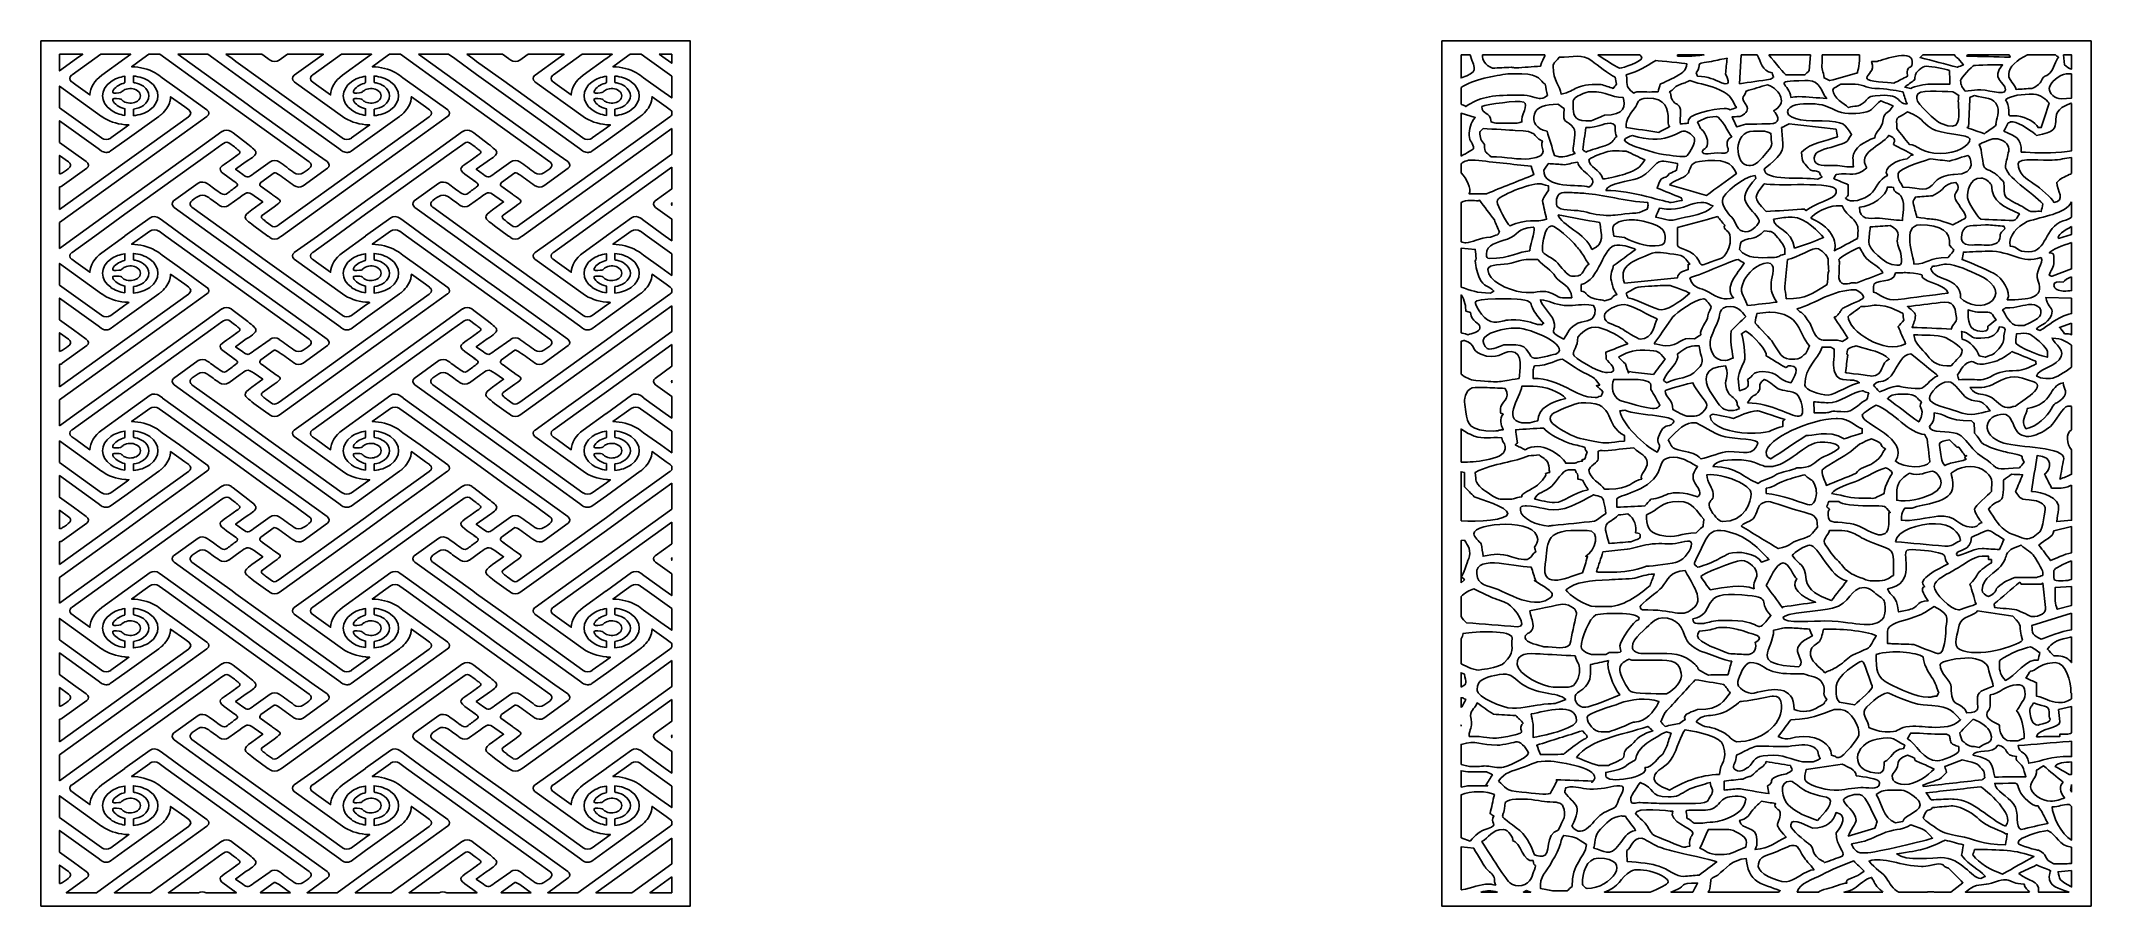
# Model space of a CAD drawing. Header units: millimetres. Extents: x 0 to 80.2, y 0 to 33.9.
import ezdxf

# ---------------------------------------------------------------- set-up
doc = ezdxf.new("R2010")
doc.units = ezdxf.units.MM
doc.layers.add('Layer 1', color=7, linetype='Continuous')

msp = doc.modelspace()

# ---------------------------------------------------------------- linework, layer by layer
at = {"layer": 'Layer 1', "color": 250, "lineweight": 20}
for points in [[(0, 0), (25.4, 0), (25.4, 33.867), (0, 33.867), (0, 0)], [(54.8, 0), (80.2, 0), (80.2, 33.867), (54.8, 33.867), (54.8, 0)]]:
    msp.add_lwpolyline(points, close=True, dxfattribs=at)
at = {"layer": 'Layer 1', "color": 250}
for points, knots in [([(0.244, 33.867), (0.244, 33.867), (0.95, 33.867), (0.95, 33.867), (0.95, 33.867), (2.354, 33.867), (2.354, 33.867), (2.354, 33.867), (3.061, 33.867), (3.061, 33.867), (3.061, 33.867), (4.238, 33.867), (4.238, 33.867), (4.238, 33.867), (4.637, 33.867), (4.637, 33.867), (4.637, 33.867), (5.806, 33.867), (5.806, 33.867), (5.806, 33.867), (6.513, 33.867), (6.513, 33.867), (6.513, 33.867), (7.997, 33.867), (7.997, 33.867), (7.997, 33.867), (8.645, 33.867), (8.645, 33.867), (8.645, 33.867), (9.661, 33.867), (9.661, 33.867), (9.661, 33.867), (10.367, 33.867), (10.367, 33.867), (10.367, 33.867), (11.771, 33.867), (11.771, 33.867), (11.771, 33.867), (12.478, 33.867), (12.478, 33.867), (12.478, 33.867), (13.655, 33.867), (13.655, 33.867), (13.655, 33.867), (14.054, 33.867), (14.054, 33.867), (14.054, 33.867), (15.223, 33.867), (15.223, 33.867), (15.223, 33.867), (15.93, 33.867), (15.93, 33.867), (15.93, 33.867), (17.414, 33.867), (17.414, 33.867), (17.414, 33.867), (18.062, 33.867), (18.062, 33.867), (18.062, 33.867), (19.077, 33.867), (19.077, 33.867), (19.077, 33.867), (19.784, 33.867), (19.784, 33.867), (19.784, 33.867), (21.188, 33.867), (21.188, 33.867), (21.188, 33.867), (21.895, 33.867), (21.895, 33.867), (21.895, 33.867), (23.072, 33.867), (23.072, 33.867), (23.072, 33.867), (23.471, 33.867), (23.471, 33.867), (23.471, 33.867), (24.64, 33.867), (24.64, 33.867), (24.64, 33.867), (25.347, 33.867), (25.347, 33.867), (25.347, 33.867), (25.4, 33.867), (25.4, 33.867), (25.4, 33.867), (25.4, 33.828), (25.4, 33.828), (25.4, 33.828), (25.4, 33.32), (25.4, 33.32), (25.4, 33.32), (25.4, 32.472), (25.4, 32.472), (25.4, 32.472), (25.4, 31.963), (25.4, 31.963), (25.4, 31.963), (25.4, 31.054), (25.4, 31.054), (25.4, 31.054), (25.4, 31.028), (25.4, 31.028), (25.4, 31.028), (25.4, 29.954), (25.4, 29.954), (25.4, 29.954), (25.4, 29.445), (25.4, 29.445), (25.4, 29.445), (25.4, 28.239), (25.4, 28.239), (25.4, 28.239), (25.4, 27.73), (25.4, 27.73), (25.4, 27.73), (25.4, 26.882), (25.4, 26.882), (25.4, 26.882), (25.4, 26.373), (25.4, 26.373), (25.4, 26.373), (25.4, 25.526), (25.4, 25.526), (25.4, 25.526), (25.4, 25.017), (25.4, 25.017), (25.4, 25.017), (25.4, 24.108), (25.4, 24.108), (25.4, 24.108), (25.4, 24.081), (25.4, 24.081), (25.4, 24.081), (25.4, 23.008), (25.4, 23.008), (25.4, 23.008), (25.4, 22.499), (25.4, 22.499), (25.4, 22.499), (25.4, 21.292), (25.4, 21.292), (25.4, 21.292), (25.4, 20.784), (25.4, 20.784), (25.4, 20.784), (25.4, 19.936), (25.4, 19.936), (25.4, 19.936), (25.4, 19.427), (25.4, 19.427), (25.4, 19.427), (25.4, 18.579), (25.4, 18.579), (25.4, 18.579), (25.4, 18.071), (25.4, 18.071), (25.4, 18.071), (25.4, 17.162), (25.4, 17.162), (25.4, 17.162), (25.4, 17.135), (25.4, 17.135), (25.4, 17.135), (25.4, 16.061), (25.4, 16.061), (25.4, 16.061), (25.4, 15.553), (25.4, 15.553), (25.4, 15.553), (25.4, 14.346), (25.4, 14.346), (25.4, 14.346), (25.4, 13.837), (25.4, 13.837), (25.4, 13.837), (25.4, 12.989), (25.4, 12.989), (25.4, 12.989), (25.4, 12.481), (25.4, 12.481), (25.4, 12.481), (25.4, 11.633), (25.4, 11.633), (25.4, 11.633), (25.4, 11.124), (25.4, 11.124), (25.4, 11.124), (25.4, 10.215), (25.4, 10.215), (25.4, 10.215), (25.4, 10.189), (25.4, 10.189), (25.4, 10.189), (25.4, 9.115), (25.4, 9.115), (25.4, 9.115), (25.4, 8.606), (25.4, 8.606), (25.4, 8.606), (25.4, 7.4), (25.4, 7.4), (25.4, 7.4), (25.4, 6.891), (25.4, 6.891), (25.4, 6.891), (25.4, 6.043), (25.4, 6.043), (25.4, 6.043), (25.4, 5.534), (25.4, 5.534), (25.4, 5.534), (25.4, 4.687), (25.4, 4.687), (25.4, 4.687), (25.4, 4.178), (25.4, 4.178), (25.4, 4.178), (25.4, 3.269), (25.4, 3.269), (25.4, 3.269), (25.4, 3.243), (25.4, 3.243), (25.4, 3.243), (25.4, 2.169), (25.4, 2.169), (25.4, 2.169), (25.4, 1.66), (25.4, 1.66), (25.4, 1.66), (25.4, 0.454), (25.4, 0.454), (25.4, 0.454), (25.4, 0), (25.4, 0), (25.4, 0), (25.323, 0), (25.323, 0), (25.323, 0), (24.979, 0), (24.979, 0), (24.979, 0), (24.272, 0), (24.272, 0), (24.272, 0), (23.095, 0), (23.095, 0), (23.095, 0), (22.389, 0), (22.389, 0), (22.389, 0), (20.984, 0), (20.984, 0), (20.984, 0), (20.278, 0), (20.278, 0), (20.278, 0), (18.559, 0), (18.559, 0), (18.559, 0), (17.79, 0), (17.79, 0), (17.79, 0), (17.25, 0), (17.25, 0), (17.25, 0), (15.906, 0), (15.906, 0), (15.906, 0), (15.562, 0), (15.562, 0), (15.562, 0), (14.855, 0), (14.855, 0), (14.855, 0), (13.678, 0), (13.678, 0), (13.678, 0), (12.972, 0), (12.972, 0), (12.972, 0), (11.567, 0), (11.567, 0), (11.567, 0), (10.861, 0), (10.861, 0), (10.861, 0), (9.142, 0), (9.142, 0), (9.142, 0), (8.373, 0), (8.373, 0), (8.373, 0), (7.833, 0), (7.833, 0), (7.833, 0), (6.489, 0), (6.489, 0), (6.489, 0), (6.145, 0), (6.145, 0), (6.145, 0), (5.439, 0), (5.439, 0), (5.439, 0), (4.261, 0), (4.261, 0), (4.261, 0), (3.555, 0), (3.555, 0), (3.555, 0), (2.15, 0), (2.15, 0), (2.15, 0), (1.444, 0), (1.444, 0), (1.444, 0), (0, 0), (0, 0), (0, 0), (0, 0.768), (0, 0.768), (0, 0.768), (0, 1.278), (0, 1.278), (0, 1.278), (0, 2.125), (0, 2.125), (0, 2.125), (0, 2.633), (0, 2.633), (0, 2.633), (0, 3.481), (0, 3.481), (0, 3.481), (0, 3.99), (0, 3.99), (0, 3.99), (0, 5.398), (0, 5.398), (0, 5.398), (0, 5.906), (0, 5.906), (0, 5.906), (0, 7.715), (0, 7.715), (0, 7.715), (0, 8.224), (0, 8.224), (0, 8.224), (0, 9.071), (0, 9.071), (0, 9.071), (0, 9.58), (0, 9.58), (0, 9.58), (0, 10.427), (0, 10.427), (0, 10.427), (0, 10.936), (0, 10.936), (0, 10.936), (0, 12.344), (0, 12.344), (0, 12.344), (0, 12.853), (0, 12.853), (0, 12.853), (0, 14.661), (0, 14.661), (0, 14.661), (0, 15.17), (0, 15.17), (0, 15.17), (0, 16.017), (0, 16.017), (0, 16.017), (0, 16.526), (0, 16.526), (0, 16.526), (0, 17.374), (0, 17.374), (0, 17.374), (0, 17.882), (0, 17.882), (0, 17.882), (0, 19.29), (0, 19.29), (0, 19.29), (0, 19.799), (0, 19.799), (0, 19.799), (0, 21.607), (0, 21.607), (0, 21.607), (0, 22.117), (0, 22.117), (0, 22.117), (0, 22.963), (0, 22.963), (0, 22.963), (0, 23.472), (0, 23.472), (0, 23.472), (0, 24.32), (0, 24.32), (0, 24.32), (0, 24.829), (0, 24.829), (0, 24.829), (0, 26.236), (0, 26.236), (0, 26.236), (0, 26.745), (0, 26.745), (0, 26.745), (0, 28.554), (0, 28.554), (0, 28.554), (0, 29.063), (0, 29.063), (0, 29.063), (0, 29.91), (0, 29.91), (0, 29.91), (0, 30.418), (0, 30.418), (0, 30.418), (0, 31.266), (0, 31.266), (0, 31.266), (0, 31.775), (0, 31.775), (0, 31.775), (0, 33.183), (0, 33.183), (0, 33.183), (0, 33.691), (0, 33.691), (0, 33.691), (0, 33.867), (0, 33.867), (0, 33.867), (0.244, 33.867), (0.244, 33.867)], [0, 0, 0, 0, 0.006757, 0.006757, 0.006757, 0.013514, 0.013514, 0.013514, 0.02027, 0.02027, 0.02027, 0.027027, 0.027027, 0.027027, 0.033784, 0.033784, 0.033784, 0.040541, 0.040541, 0.040541, 0.047297, 0.047297, 0.047297, 0.054054, 0.054054, 0.054054, 0.060811, 0.060811, 0.060811, 0.067568, 0.067568, 0.067568, 0.074324, 0.074324, 0.074324, 0.081081, 0.081081, 0.081081, 0.087838, 0.087838, 0.087838, 0.094595, 0.094595, 0.094595, 0.101351, 0.101351, 0.101351, 0.108108, 0.108108, 0.108108, 0.114865, 0.114865, 0.114865, 0.121622, 0.121622, 0.121622, 0.128378, 0.128378, 0.128378, 0.135135, 0.135135, 0.135135, 0.141892, 0.141892, 0.141892, 0.148649, 0.148649, 0.148649, 0.155405, 0.155405, 0.155405, 0.162162, 0.162162, 0.162162, 0.168919, 0.168919, 0.168919, 0.175676, 0.175676, 0.175676, 0.182432, 0.182432, 0.182432, 0.189189, 0.189189, 0.189189, 0.195946, 0.195946, 0.195946, 0.202703, 0.202703, 0.202703, 0.209459, 0.209459, 0.209459, 0.216216, 0.216216, 0.216216, 0.222973, 0.222973, 0.222973, 0.22973, 0.22973, 0.22973, 0.236486, 0.236486, 0.236486, 0.243243, 0.243243, 0.243243, 0.25, 0.25, 0.25, 0.256757, 0.256757, 0.256757, 0.263514, 0.263514, 0.263514, 0.27027, 0.27027, 0.27027, 0.277027, 0.277027, 0.277027, 0.283784, 0.283784, 0.283784, 0.290541, 0.290541, 0.290541, 0.297297, 0.297297, 0.297297, 0.304054, 0.304054, 0.304054, 0.310811, 0.310811, 0.310811, 0.317568, 0.317568, 0.317568, 0.324324, 0.324324, 0.324324, 0.331081, 0.331081, 0.331081, 0.337838, 0.337838, 0.337838, 0.344595, 0.344595, 0.344595, 0.351351, 0.351351, 0.351351, 0.358108, 0.358108, 0.358108, 0.364865, 0.364865, 0.364865, 0.371622, 0.371622, 0.371622, 0.378378, 0.378378, 0.378378, 0.385135, 0.385135, 0.385135, 0.391892, 0.391892, 0.391892, 0.398649, 0.398649, 0.398649, 0.405405, 0.405405, 0.405405, 0.412162, 0.412162, 0.412162, 0.418919, 0.418919, 0.418919, 0.425676, 0.425676, 0.425676, 0.432432, 0.432432, 0.432432, 0.439189, 0.439189, 0.439189, 0.445946, 0.445946, 0.445946, 0.452703, 0.452703, 0.452703, 0.459459, 0.459459, 0.459459, 0.466216, 0.466216, 0.466216, 0.472973, 0.472973, 0.472973, 0.47973, 0.47973, 0.47973, 0.486486, 0.486486, 0.486486, 0.493243, 0.493243, 0.493243, 0.5, 0.5, 0.5, 0.506757, 0.506757, 0.506757, 0.513514, 0.513514, 0.513514, 0.52027, 0.52027, 0.52027, 0.527027, 0.527027, 0.527027, 0.533784, 0.533784, 0.533784, 0.540541, 0.540541, 0.540541, 0.547297, 0.547297, 0.547297, 0.554054, 0.554054, 0.554054, 0.560811, 0.560811, 0.560811, 0.567568, 0.567568, 0.567568, 0.574324, 0.574324, 0.574324, 0.581081, 0.581081, 0.581081, 0.587838, 0.587838, 0.587838, 0.594595, 0.594595, 0.594595, 0.601351, 0.601351, 0.601351, 0.608108, 0.608108, 0.608108, 0.614865, 0.614865, 0.614865, 0.621622, 0.621622, 0.621622, 0.628378, 0.628378, 0.628378, 0.635135, 0.635135, 0.635135, 0.641892, 0.641892, 0.641892, 0.648649, 0.648649, 0.648649, 0.655405, 0.655405, 0.655405, 0.662162, 0.662162, 0.662162, 0.668919, 0.668919, 0.668919, 0.675676, 0.675676, 0.675676, 0.682432, 0.682432, 0.682432, 0.689189, 0.689189, 0.689189, 0.695946, 0.695946, 0.695946, 0.702703, 0.702703, 0.702703, 0.709459, 0.709459, 0.709459, 0.716216, 0.716216, 0.716216, 0.722973, 0.722973, 0.722973, 0.72973, 0.72973, 0.72973, 0.736486, 0.736486, 0.736486, 0.743243, 0.743243, 0.743243, 0.75, 0.75, 0.75, 0.756757, 0.756757, 0.756757, 0.763514, 0.763514, 0.763514, 0.77027, 0.77027, 0.77027, 0.777027, 0.777027, 0.777027, 0.783784, 0.783784, 0.783784, 0.790541, 0.790541, 0.790541, 0.797297, 0.797297, 0.797297, 0.804054, 0.804054, 0.804054, 0.810811, 0.810811, 0.810811, 0.817568, 0.817568, 0.817568, 0.824324, 0.824324, 0.824324, 0.831081, 0.831081, 0.831081, 0.837838, 0.837838, 0.837838, 0.844595, 0.844595, 0.844595, 0.851351, 0.851351, 0.851351, 0.858108, 0.858108, 0.858108, 0.864865, 0.864865, 0.864865, 0.871622, 0.871622, 0.871622, 0.878378, 0.878378, 0.878378, 0.885135, 0.885135, 0.885135, 0.891892, 0.891892, 0.891892, 0.898649, 0.898649, 0.898649, 0.905405, 0.905405, 0.905405, 0.912162, 0.912162, 0.912162, 0.918919, 0.918919, 0.918919, 0.925676, 0.925676, 0.925676, 0.932432, 0.932432, 0.932432, 0.939189, 0.939189, 0.939189, 0.945946, 0.945946, 0.945946, 0.952703, 0.952703, 0.952703, 0.959459, 0.959459, 0.959459, 0.966216, 0.966216, 0.966216, 0.972973, 0.972973, 0.972973, 0.97973, 0.97973, 0.97973, 0.986486, 0.986486, 0.986486, 0.993243, 0.993243, 0.993243, 1, 1, 1, 1]), ([(54.8, 33.867), (54.8, 33.867), (80.2, 33.867), (80.2, 33.867), (80.2, 33.867), (80.2, 0), (80.2, 0), (80.2, 0), (54.8, 0), (54.8, 0), (54.8, 0), (54.8, 33.867), (54.8, 33.867)], [0, 0, 0, 0, 0.25, 0.25, 0.25, 0.5, 0.5, 0.5, 0.75, 0.75, 0.75, 1, 1, 1, 1]), ([(0.724, 33.346), (0.724, 33.346), (1.631, 33.346), (1.631, 33.346), (1.631, 33.346), (1.394, 33.175), (1.394, 33.175), (1.394, 33.175), (1.394, 33.175), (1.394, 33.175), (1.394, 33.175), (0.724, 32.692), (0.724, 32.692), (0.724, 32.692), (0.724, 33.346), (0.724, 33.346)], [0, 0, 0, 0, 0.2, 0.2, 0.2, 0.4, 0.4, 0.4, 0.6, 0.6, 0.6, 0.8, 0.8, 0.8, 1, 1, 1, 1]), ([(4.221, 33.346), (4.221, 33.346), (4.646, 33.346), (4.646, 33.346), (4.646, 33.346), (4.883, 33.175), (4.883, 33.175), (4.883, 33.175), (4.883, 33.175), (4.883, 33.175), (4.883, 33.175), (7.626, 31.2), (7.626, 31.2), (7.626, 31.2), (7.626, 31.2), (7.626, 31.2), (7.626, 31.2), (8.735, 30.401), (8.735, 30.401), (8.735, 30.401), (9.982, 29.503), (9.982, 29.503), (9.982, 29.503), (10.494, 29.134), (10.494, 29.134), (10.494, 29.134), (10.494, 29.134), (10.494, 29.134), (10.494, 29.134), (10.496, 29.133), (10.496, 29.133), (10.576, 29.077), (10.59, 28.99), (10.54, 28.922), (10.482, 28.842), (10.346, 28.771), (10.257, 28.707), (10.257, 28.707), (10.257, 28.707), (10.257, 28.707), (10.16, 28.639), (10.004, 28.64), (9.907, 28.709), (9.712, 28.849), (9.518, 28.991), (9.321, 29.131), (9.321, 29.131), (9.32, 29.132), (9.32, 29.132), (9.32, 29.132), (9.319, 29.133), (9.319, 29.133), (9.221, 29.203), (9.063, 29.203), (8.966, 29.133), (8.966, 29.133), (8.961, 29.13), (8.961, 29.13), (8.961, 29.13), (8.96, 29.129), (8.96, 29.129), (8.96, 29.129), (8.331, 28.676), (8.331, 28.676), (8.115, 28.523), (8.099, 28.491), (7.893, 28.64), (7.893, 28.64), (7.612, 28.842), (7.612, 28.842), (7.612, 28.842), (7.612, 28.842), (7.612, 28.842), (7.612, 28.842), (8.032, 29.145), (8.032, 29.145), (8.296, 29.322), (8.423, 29.406), (8.411, 29.503), (8.4, 29.582), (8.294, 29.67), (8.091, 29.827), (8.091, 29.827), (7.52, 30.265), (7.52, 30.265), (7.52, 30.265), (7.441, 30.322), (7.441, 30.322), (7.441, 30.322), (7.439, 30.323), (7.439, 30.323), (7.439, 30.323), (7.435, 30.325), (7.435, 30.325), (7.338, 30.396), (7.18, 30.396), (7.082, 30.325), (7.082, 30.325), (7.08, 30.324), (7.08, 30.324), (7.08, 30.324), (7.08, 30.324), (7.08, 30.324), (7.08, 30.324), (5.939, 29.503), (5.939, 29.503), (5.939, 29.503), (5.939, 29.503), (5.939, 29.503), (5.939, 29.503), (3.283, 27.589), (3.283, 27.589), (3.283, 27.589), (1.394, 26.229), (1.394, 26.229), (1.394, 26.229), (1.394, 26.229), (1.394, 26.229), (1.394, 26.229), (0.724, 25.746), (0.724, 25.746), (0.724, 25.746), (0.724, 26.758), (0.724, 26.758), (0.724, 26.758), (3.283, 28.601), (3.283, 28.601), (3.283, 28.601), (3.283, 28.601), (3.283, 28.601), (3.283, 28.601), (4.535, 29.503), (4.535, 29.503), (4.535, 29.503), (4.535, 29.503), (4.535, 29.503), (4.535, 29.503), (6.491, 30.911), (6.491, 30.911), (6.491, 30.911), (6.491, 30.912), (6.491, 30.912), (6.491, 30.912), (6.494, 30.913), (6.494, 30.913), (6.588, 30.982), (6.591, 31.091), (6.501, 31.162), (6.501, 31.162), (6.501, 31.162), (6.501, 31.162), (6.501, 31.162), (6.494, 31.168), (6.494, 31.168), (6.494, 31.168), (5.415, 31.944), (5.415, 31.944), (5.415, 31.944), (4.736, 32.422), (4.736, 32.422), (4.736, 32.422), (4.736, 32.422), (4.736, 32.422), (4.657, 32.494), (4.566, 32.56), (4.465, 32.616), (4.194, 32.769), (3.869, 32.85), (3.542, 32.857), (3.542, 32.857), (3.984, 33.175), (3.984, 33.175), (3.984, 33.175), (3.984, 33.175), (3.984, 33.175), (3.984, 33.175), (4.221, 33.346), (4.221, 33.346)], [0, 0, 0, 0, 0.016949, 0.016949, 0.016949, 0.033898, 0.033898, 0.033898, 0.050847, 0.050847, 0.050847, 0.067797, 0.067797, 0.067797, 0.084746, 0.084746, 0.084746, 0.101695, 0.101695, 0.101695, 0.118644, 0.118644, 0.118644, 0.135593, 0.135593, 0.135593, 0.152542, 0.152542, 0.152542, 0.169492, 0.169492, 0.169492, 0.186441, 0.186441, 0.186441, 0.20339, 0.20339, 0.20339, 0.220339, 0.220339, 0.220339, 0.237288, 0.237288, 0.237288, 0.254237, 0.254237, 0.254237, 0.271186, 0.271186, 0.271186, 0.288136, 0.288136, 0.288136, 0.305085, 0.305085, 0.305085, 0.322034, 0.322034, 0.322034, 0.338983, 0.338983, 0.338983, 0.355932, 0.355932, 0.355932, 0.372881, 0.372881, 0.372881, 0.389831, 0.389831, 0.389831, 0.40678, 0.40678, 0.40678, 0.423729, 0.423729, 0.423729, 0.440678, 0.440678, 0.440678, 0.457627, 0.457627, 0.457627, 0.474576, 0.474576, 0.474576, 0.491525, 0.491525, 0.491525, 0.508475, 0.508475, 0.508475, 0.525424, 0.525424, 0.525424, 0.542373, 0.542373, 0.542373, 0.559322, 0.559322, 0.559322, 0.576271, 0.576271, 0.576271, 0.59322, 0.59322, 0.59322, 0.610169, 0.610169, 0.610169, 0.627119, 0.627119, 0.627119, 0.644068, 0.644068, 0.644068, 0.661017, 0.661017, 0.661017, 0.677966, 0.677966, 0.677966, 0.694915, 0.694915, 0.694915, 0.711864, 0.711864, 0.711864, 0.728814, 0.728814, 0.728814, 0.745763, 0.745763, 0.745763, 0.762712, 0.762712, 0.762712, 0.779661, 0.779661, 0.779661, 0.79661, 0.79661, 0.79661, 0.813559, 0.813559, 0.813559, 0.830508, 0.830508, 0.830508, 0.847458, 0.847458, 0.847458, 0.864407, 0.864407, 0.864407, 0.881356, 0.881356, 0.881356, 0.898305, 0.898305, 0.898305, 0.915254, 0.915254, 0.915254, 0.932203, 0.932203, 0.932203, 0.949153, 0.949153, 0.949153, 0.966102, 0.966102, 0.966102, 0.983051, 0.983051, 0.983051, 1, 1, 1, 1]), ([(2.337, 33.346), (2.337, 33.346), (3.514, 33.346), (3.514, 33.346), (3.514, 33.346), (3.283, 33.179), (3.283, 33.179), (3.283, 33.179), (3.278, 33.175), (3.278, 33.175), (3.278, 33.175), (2.374, 32.524), (2.374, 32.524), (2.078, 32.311), (1.924, 32.034), (1.911, 31.755), (1.911, 31.755), (1.362, 32.15), (1.362, 32.15), (1.362, 32.15), (1.203, 32.265), (1.203, 32.265), (1.203, 32.265), (1.203, 32.265), (1.203, 32.265), (1.201, 32.267), (1.199, 32.268), (1.196, 32.27), (1.099, 32.34), (1.099, 32.454), (1.196, 32.524), (1.202, 32.528), (1.208, 32.532), (1.214, 32.536), (1.214, 32.536), (1.214, 32.537), (1.214, 32.537), (1.214, 32.537), (2.1, 33.175), (2.1, 33.175), (2.1, 33.175), (2.337, 33.346), (2.337, 33.346)], [0, 0, 0, 0, 0.071429, 0.071429, 0.071429, 0.142857, 0.142857, 0.142857, 0.214286, 0.214286, 0.214286, 0.285714, 0.285714, 0.285714, 0.357143, 0.357143, 0.357143, 0.428571, 0.428571, 0.428571, 0.5, 0.5, 0.5, 0.571429, 0.571429, 0.571429, 0.642857, 0.642857, 0.642857, 0.714286, 0.714286, 0.714286, 0.785714, 0.785714, 0.785714, 0.857143, 0.857143, 0.857143, 0.928571, 0.928571, 0.928571, 1, 1, 1, 1]), ([(5.353, 33.346), (5.353, 33.346), (6.53, 33.346), (6.53, 33.346), (6.53, 33.346), (6.767, 33.175), (6.767, 33.175), (6.767, 33.175), (7.626, 32.557), (7.626, 32.557), (7.626, 32.557), (7.626, 32.557), (7.626, 32.557), (7.626, 32.557), (8.945, 31.606), (8.945, 31.606), (8.945, 31.606), (8.945, 31.606), (8.945, 31.606), (8.945, 31.606), (11.65, 29.658), (11.65, 29.658), (11.65, 29.658), (11.647, 29.655), (11.647, 29.655), (11.647, 29.655), (11.773, 29.564), (11.773, 29.564), (11.823, 29.527), (11.886, 29.507), (11.948, 29.503), (11.965, 29.501), (11.981, 29.501), (11.998, 29.503), (12.047, 29.506), (12.094, 29.521), (12.129, 29.547), (12.129, 29.547), (12.7, 29.957), (12.7, 29.957), (12.7, 29.957), (14.027, 30.913), (14.027, 30.913), (14.037, 30.92), (14.046, 30.927), (14.055, 30.934), (14.055, 30.934), (14.056, 30.935), (14.056, 30.935), (14.065, 30.941), (14.074, 30.948), (14.082, 30.955), (14.082, 30.955), (14.085, 30.957), (14.085, 30.957), (14.093, 30.964), (14.101, 30.97), (14.108, 30.976), (14.108, 30.976), (14.113, 30.98), (14.113, 30.98), (14.12, 30.986), (14.127, 30.992), (14.134, 30.998), (14.134, 30.998), (14.138, 31.002), (14.138, 31.002), (14.304, 31.149), (14.412, 31.321), (14.463, 31.507), (14.464, 31.512), (14.465, 31.517), (14.467, 31.522), (14.467, 31.522), (14.47, 31.536), (14.47, 31.536), (14.47, 31.536), (14.472, 31.545), (14.472, 31.545), (14.473, 31.551), (14.474, 31.558), (14.476, 31.565), (14.476, 31.565), (14.476, 31.566), (14.476, 31.566), (14.479, 31.583), (14.482, 31.599), (14.484, 31.616), (14.484, 31.616), (14.484, 31.617), (14.484, 31.617), (14.484, 31.617), (14.485, 31.63), (14.485, 31.63), (14.486, 31.635), (14.486, 31.64), (14.487, 31.646), (14.487, 31.646), (14.488, 31.657), (14.488, 31.657), (14.488, 31.657), (14.489, 31.669), (14.489, 31.669), (14.489, 31.669), (14.489, 31.683), (14.489, 31.683), (14.489, 31.683), (15.039, 31.287), (15.039, 31.287), (15.039, 31.287), (15.198, 31.172), (15.198, 31.172), (15.198, 31.172), (15.198, 31.172), (15.198, 31.172), (15.2, 31.17), (15.202, 31.169), (15.204, 31.168), (15.302, 31.097), (15.302, 30.983), (15.204, 30.913), (15.199, 30.909), (15.193, 30.905), (15.187, 30.902), (15.187, 30.902), (15.187, 30.901), (15.187, 30.901), (15.187, 30.901), (13.246, 29.503), (13.246, 29.503), (13.246, 29.503), (12.7, 29.11), (12.7, 29.11), (12.7, 29.11), (12.7, 29.11), (12.7, 29.11), (12.7, 29.11), (9.321, 26.676), (9.321, 26.676), (9.321, 26.676), (9.32, 26.677), (9.32, 26.677), (9.235, 26.615), (9.155, 26.562), (9.058, 26.608), (9.058, 26.608), (9.056, 26.609), (9.056, 26.609), (9.056, 26.609), (8.827, 26.774), (8.827, 26.774), (8.775, 26.816), (8.728, 26.855), (8.695, 26.88), (8.695, 26.88), (8.694, 26.88), (8.694, 26.88), (8.559, 26.964), (8.656, 27.042), (8.66, 27.045), (8.66, 27.045), (9.121, 27.377), (9.121, 27.377), (9.476, 27.633), (9.412, 27.589), (9.06, 27.842), (9.06, 27.842), (9.06, 27.842), (9.06, 27.842), (9.06, 27.842), (9.026, 27.867), (9.026, 27.867), (9.026, 27.867), (8.66, 28.13), (8.66, 28.13), (8.66, 28.13), (8.66, 28.131), (8.66, 28.131), (8.656, 28.133), (8.766, 28.059), (8.648, 28.139), (8.648, 28.139), (8.648, 28.139), (8.648, 28.139), (8.648, 28.139), (8.586, 28.184), (8.586, 28.184), (8.541, 28.219), (8.555, 28.276), (8.6, 28.332), (8.6, 28.332), (9.119, 28.707), (9.119, 28.707), (9.119, 28.707), (9.111, 28.707), (9.111, 28.707), (9.185, 28.716), (9.25, 28.672), (9.32, 28.622), (9.32, 28.622), (9.321, 28.622), (9.321, 28.622), (9.512, 28.485), (9.703, 28.348), (9.894, 28.21), (9.998, 28.135), (10.159, 28.127), (10.25, 28.193), (10.25, 28.193), (11.212, 28.886), (11.212, 28.886), (11.304, 28.952), (11.293, 29.067), (11.189, 29.143), (11.189, 29.143), (10.689, 29.503), (10.689, 29.503), (10.689, 29.503), (8.331, 31.201), (8.331, 31.201), (8.331, 31.201), (8.331, 31.201), (8.331, 31.201), (8.331, 31.201), (8.07, 31.389), (8.07, 31.389), (8.07, 31.389), (5.59, 33.175), (5.59, 33.175), (5.59, 33.175), (5.353, 33.346), (5.353, 33.346)], [0, 0, 0, 0, 0.012987, 0.012987, 0.012987, 0.025974, 0.025974, 0.025974, 0.038961, 0.038961, 0.038961, 0.051948, 0.051948, 0.051948, 0.064935, 0.064935, 0.064935, 0.077922, 0.077922, 0.077922, 0.090909, 0.090909, 0.090909, 0.103896, 0.103896, 0.103896, 0.116883, 0.116883, 0.116883, 0.12987, 0.12987, 0.12987, 0.142857, 0.142857, 0.142857, 0.155844, 0.155844, 0.155844, 0.168831, 0.168831, 0.168831, 0.181818, 0.181818, 0.181818, 0.194805, 0.194805, 0.194805, 0.207792, 0.207792, 0.207792, 0.220779, 0.220779, 0.220779, 0.233766, 0.233766, 0.233766, 0.246753, 0.246753, 0.246753, 0.25974, 0.25974, 0.25974, 0.272727, 0.272727, 0.272727, 0.285714, 0.285714, 0.285714, 0.298701, 0.298701, 0.298701, 0.311688, 0.311688, 0.311688, 0.324675, 0.324675, 0.324675, 0.337662, 0.337662, 0.337662, 0.350649, 0.350649, 0.350649, 0.363636, 0.363636, 0.363636, 0.376623, 0.376623, 0.376623, 0.38961, 0.38961, 0.38961, 0.402597, 0.402597, 0.402597, 0.415584, 0.415584, 0.415584, 0.428571, 0.428571, 0.428571, 0.441558, 0.441558, 0.441558, 0.454545, 0.454545, 0.454545, 0.467532, 0.467532, 0.467532, 0.480519, 0.480519, 0.480519, 0.493506, 0.493506, 0.493506, 0.506494, 0.506494, 0.506494, 0.519481, 0.519481, 0.519481, 0.532468, 0.532468, 0.532468, 0.545455, 0.545455, 0.545455, 0.558442, 0.558442, 0.558442, 0.571429, 0.571429, 0.571429, 0.584416, 0.584416, 0.584416, 0.597403, 0.597403, 0.597403, 0.61039, 0.61039, 0.61039, 0.623377, 0.623377, 0.623377, 0.636364, 0.636364, 0.636364, 0.649351, 0.649351, 0.649351, 0.662338, 0.662338, 0.662338, 0.675325, 0.675325, 0.675325, 0.688312, 0.688312, 0.688312, 0.701299, 0.701299, 0.701299, 0.714286, 0.714286, 0.714286, 0.727273, 0.727273, 0.727273, 0.74026, 0.74026, 0.74026, 0.753247, 0.753247, 0.753247, 0.766234, 0.766234, 0.766234, 0.779221, 0.779221, 0.779221, 0.792208, 0.792208, 0.792208, 0.805195, 0.805195, 0.805195, 0.818182, 0.818182, 0.818182, 0.831169, 0.831169, 0.831169, 0.844156, 0.844156, 0.844156, 0.857143, 0.857143, 0.857143, 0.87013, 0.87013, 0.87013, 0.883117, 0.883117, 0.883117, 0.896104, 0.896104, 0.896104, 0.909091, 0.909091, 0.909091, 0.922078, 0.922078, 0.922078, 0.935065, 0.935065, 0.935065, 0.948052, 0.948052, 0.948052, 0.961039, 0.961039, 0.961039, 0.974026, 0.974026, 0.974026, 0.987013, 0.987013, 0.987013, 1, 1, 1, 1]), ([(13.638, 33.346), (13.638, 33.346), (14.063, 33.346), (14.063, 33.346), (14.063, 33.346), (14.3, 33.175), (14.3, 33.175), (14.3, 33.175), (14.3, 33.175), (14.3, 33.175), (14.3, 33.175), (17.043, 31.2), (17.043, 31.2), (17.043, 31.2), (17.043, 31.2), (17.043, 31.2), (17.043, 31.2), (18.152, 30.401), (18.152, 30.401), (18.152, 30.401), (19.399, 29.503), (19.399, 29.503), (19.399, 29.503), (19.911, 29.134), (19.911, 29.134), (19.911, 29.134), (19.911, 29.134), (19.911, 29.134), (19.911, 29.134), (19.913, 29.133), (19.913, 29.133), (19.993, 29.077), (20.007, 28.99), (19.957, 28.922), (19.899, 28.842), (19.763, 28.771), (19.674, 28.707), (19.674, 28.707), (19.674, 28.707), (19.674, 28.707), (19.576, 28.639), (19.421, 28.64), (19.324, 28.709), (19.129, 28.849), (18.935, 28.991), (18.738, 29.131), (18.738, 29.131), (18.737, 29.132), (18.737, 29.132), (18.737, 29.132), (18.736, 29.133), (18.736, 29.133), (18.638, 29.203), (18.48, 29.203), (18.382, 29.133), (18.382, 29.133), (18.378, 29.13), (18.378, 29.13), (18.378, 29.13), (18.377, 29.129), (18.377, 29.129), (18.377, 29.129), (17.748, 28.676), (17.748, 28.676), (17.532, 28.523), (17.516, 28.491), (17.31, 28.64), (17.31, 28.64), (17.029, 28.842), (17.029, 28.842), (17.029, 28.842), (17.029, 28.842), (17.029, 28.842), (17.029, 28.842), (17.449, 29.145), (17.449, 29.145), (17.712, 29.322), (17.84, 29.406), (17.828, 29.503), (17.817, 29.582), (17.711, 29.67), (17.508, 29.827), (17.508, 29.827), (16.937, 30.265), (16.937, 30.265), (16.937, 30.265), (16.858, 30.322), (16.858, 30.322), (16.858, 30.322), (16.856, 30.323), (16.856, 30.323), (16.856, 30.323), (16.852, 30.325), (16.852, 30.325), (16.755, 30.396), (16.596, 30.396), (16.499, 30.325), (16.499, 30.325), (16.497, 30.324), (16.497, 30.324), (16.497, 30.324), (16.496, 30.324), (16.496, 30.324), (16.496, 30.324), (15.356, 29.503), (15.356, 29.503), (15.356, 29.503), (15.356, 29.503), (15.356, 29.503), (15.356, 29.503), (12.7, 27.589), (12.7, 27.589), (12.7, 27.589), (10.811, 26.229), (10.811, 26.229), (10.811, 26.229), (10.811, 26.229), (10.811, 26.229), (10.811, 26.229), (9.91, 25.58), (9.91, 25.58), (9.91, 25.58), (9.909, 25.579), (9.909, 25.579), (9.909, 25.579), (9.907, 25.578), (9.907, 25.578), (9.812, 25.509), (9.81, 25.4), (9.899, 25.329), (9.899, 25.329), (9.899, 25.329), (9.899, 25.329), (9.899, 25.329), (9.907, 25.323), (9.907, 25.323), (9.907, 25.323), (11.79, 23.968), (11.79, 23.968), (11.79, 23.968), (11.79, 23.967), (11.79, 23.967), (12.046, 23.783), (12.367, 23.675), (12.7, 23.643), (12.75, 23.639), (12.801, 23.636), (12.852, 23.634), (12.852, 23.634), (12.859, 23.634), (12.859, 23.634), (12.859, 23.634), (12.7, 23.52), (12.7, 23.52), (12.7, 23.52), (12.7, 23.52), (12.7, 23.52), (12.7, 23.52), (12.148, 23.122), (12.148, 23.122), (12.148, 23.122), (12.148, 23.122), (12.148, 23.122), (12.148, 23.122), (12.144, 23.119), (12.144, 23.119), (12.046, 23.049), (11.888, 23.049), (11.791, 23.119), (11.786, 23.122), (11.783, 23.125), (11.779, 23.128), (11.779, 23.128), (11.778, 23.128), (11.778, 23.128), (11.778, 23.128), (8.684, 25.357), (8.684, 25.357), (8.684, 25.357), (7.626, 26.119), (7.626, 26.119), (7.626, 26.119), (7.626, 26.119), (7.626, 26.119), (7.626, 26.119), (7.473, 26.229), (7.473, 26.229), (7.473, 26.229), (5.907, 27.357), (5.907, 27.357), (5.907, 27.357), (5.907, 27.357), (5.907, 27.357), (5.907, 27.357), (5.905, 27.358), (5.905, 27.358), (5.825, 27.414), (5.811, 27.501), (5.86, 27.569), (5.919, 27.649), (6.055, 27.72), (6.143, 27.784), (6.143, 27.784), (6.143, 27.784), (6.143, 27.784), (6.241, 27.852), (6.397, 27.852), (6.494, 27.782), (6.688, 27.642), (6.786, 27.57), (6.982, 27.43), (6.982, 27.43), (6.983, 27.43), (6.983, 27.43), (6.983, 27.43), (6.985, 27.428), (6.985, 27.428), (7.081, 27.357), (7.24, 27.358), (7.338, 27.428), (7.338, 27.428), (7.342, 27.431), (7.342, 27.431), (7.342, 27.431), (7.343, 27.432), (7.343, 27.432), (7.343, 27.432), (7.793, 27.756), (7.793, 27.756), (8.019, 27.919), (8.072, 28.002), (8.344, 27.806), (8.344, 27.806), (8.677, 27.566), (8.677, 27.566), (8.677, 27.566), (8.249, 27.258), (8.249, 27.258), (8.035, 27.1), (7.993, 27.053), (7.99, 26.963), (7.987, 26.861), (8.099, 26.823), (8.331, 26.623), (8.331, 26.623), (8.878, 26.229), (8.878, 26.229), (8.878, 26.229), (8.881, 26.226), (8.881, 26.226), (8.881, 26.226), (8.96, 26.17), (8.96, 26.17), (8.96, 26.17), (8.961, 26.169), (8.961, 26.169), (8.961, 26.169), (8.966, 26.166), (8.966, 26.166), (9.063, 26.095), (9.221, 26.095), (9.319, 26.166), (9.319, 26.166), (9.32, 26.167), (9.32, 26.167), (9.32, 26.167), (9.321, 26.167), (9.321, 26.167), (9.321, 26.167), (9.406, 26.229), (9.406, 26.229), (9.406, 26.229), (9.406, 26.229), (9.406, 26.229), (9.406, 26.229), (12.7, 28.601), (12.7, 28.601), (12.7, 28.601), (12.7, 28.601), (12.7, 28.601), (12.7, 28.601), (13.952, 29.503), (13.952, 29.503), (13.952, 29.503), (13.952, 29.503), (13.952, 29.503), (13.952, 29.503), (15.907, 30.911), (15.907, 30.911), (15.907, 30.911), (15.908, 30.912), (15.908, 30.912), (15.908, 30.912), (15.91, 30.913), (15.91, 30.913), (16.005, 30.982), (16.008, 31.091), (15.918, 31.162), (15.918, 31.162), (15.918, 31.162), (15.918, 31.162), (15.918, 31.162), (15.91, 31.168), (15.91, 31.168), (15.91, 31.168), (14.832, 31.944), (14.832, 31.944), (14.832, 31.944), (14.153, 32.422), (14.153, 32.422), (14.153, 32.422), (14.153, 32.422), (14.153, 32.422), (14.074, 32.494), (13.983, 32.56), (13.882, 32.616), (13.611, 32.769), (13.286, 32.85), (12.959, 32.857), (12.959, 32.857), (13.401, 33.175), (13.401, 33.175), (13.401, 33.175), (13.401, 33.175), (13.401, 33.175), (13.401, 33.175), (13.638, 33.346), (13.638, 33.346)], [0, 0, 0, 0, 0.009174, 0.009174, 0.009174, 0.018349, 0.018349, 0.018349, 0.027523, 0.027523, 0.027523, 0.036697, 0.036697, 0.036697, 0.045872, 0.045872, 0.045872, 0.055046, 0.055046, 0.055046, 0.06422, 0.06422, 0.06422, 0.073394, 0.073394, 0.073394, 0.082569, 0.082569, 0.082569, 0.091743, 0.091743, 0.091743, 0.100917, 0.100917, 0.100917, 0.110092, 0.110092, 0.110092, 0.119266, 0.119266, 0.119266, 0.12844, 0.12844, 0.12844, 0.137615, 0.137615, 0.137615, 0.146789, 0.146789, 0.146789, 0.155963, 0.155963, 0.155963, 0.165138, 0.165138, 0.165138, 0.174312, 0.174312, 0.174312, 0.183486, 0.183486, 0.183486, 0.192661, 0.192661, 0.192661, 0.201835, 0.201835, 0.201835, 0.211009, 0.211009, 0.211009, 0.220183, 0.220183, 0.220183, 0.229358, 0.229358, 0.229358, 0.238532, 0.238532, 0.238532, 0.247706, 0.247706, 0.247706, 0.256881, 0.256881, 0.256881, 0.266055, 0.266055, 0.266055, 0.275229, 0.275229, 0.275229, 0.284404, 0.284404, 0.284404, 0.293578, 0.293578, 0.293578, 0.302752, 0.302752, 0.302752, 0.311927, 0.311927, 0.311927, 0.321101, 0.321101, 0.321101, 0.330275, 0.330275, 0.330275, 0.33945, 0.33945, 0.33945, 0.348624, 0.348624, 0.348624, 0.357798, 0.357798, 0.357798, 0.366972, 0.366972, 0.366972, 0.376147, 0.376147, 0.376147, 0.385321, 0.385321, 0.385321, 0.394495, 0.394495, 0.394495, 0.40367, 0.40367, 0.40367, 0.412844, 0.412844, 0.412844, 0.422018, 0.422018, 0.422018, 0.431193, 0.431193, 0.431193, 0.440367, 0.440367, 0.440367, 0.449541, 0.449541, 0.449541, 0.458716, 0.458716, 0.458716, 0.46789, 0.46789, 0.46789, 0.477064, 0.477064, 0.477064, 0.486239, 0.486239, 0.486239, 0.495413, 0.495413, 0.495413, 0.504587, 0.504587, 0.504587, 0.513761, 0.513761, 0.513761, 0.522936, 0.522936, 0.522936, 0.53211, 0.53211, 0.53211, 0.541284, 0.541284, 0.541284, 0.550459, 0.550459, 0.550459, 0.559633, 0.559633, 0.559633, 0.568807, 0.568807, 0.568807, 0.577982, 0.577982, 0.577982, 0.587156, 0.587156, 0.587156, 0.59633, 0.59633, 0.59633, 0.605505, 0.605505, 0.605505, 0.614679, 0.614679, 0.614679, 0.623853, 0.623853, 0.623853, 0.633028, 0.633028, 0.633028, 0.642202, 0.642202, 0.642202, 0.651376, 0.651376, 0.651376, 0.66055, 0.66055, 0.66055, 0.669725, 0.669725, 0.669725, 0.678899, 0.678899, 0.678899, 0.688073, 0.688073, 0.688073, 0.697248, 0.697248, 0.697248, 0.706422, 0.706422, 0.706422, 0.715596, 0.715596, 0.715596, 0.724771, 0.724771, 0.724771, 0.733945, 0.733945, 0.733945, 0.743119, 0.743119, 0.743119, 0.752294, 0.752294, 0.752294, 0.761468, 0.761468, 0.761468, 0.770642, 0.770642, 0.770642, 0.779817, 0.779817, 0.779817, 0.788991, 0.788991, 0.788991, 0.798165, 0.798165, 0.798165, 0.807339, 0.807339, 0.807339, 0.816514, 0.816514, 0.816514, 0.825688, 0.825688, 0.825688, 0.834862, 0.834862, 0.834862, 0.844037, 0.844037, 0.844037, 0.853211, 0.853211, 0.853211, 0.862385, 0.862385, 0.862385, 0.87156, 0.87156, 0.87156, 0.880734, 0.880734, 0.880734, 0.889908, 0.889908, 0.889908, 0.899083, 0.899083, 0.899083, 0.908257, 0.908257, 0.908257, 0.917431, 0.917431, 0.917431, 0.926606, 0.926606, 0.926606, 0.93578, 0.93578, 0.93578, 0.944954, 0.944954, 0.944954, 0.954128, 0.954128, 0.954128, 0.963303, 0.963303, 0.963303, 0.972477, 0.972477, 0.972477, 0.981651, 0.981651, 0.981651, 0.990826, 0.990826, 0.990826, 1, 1, 1, 1]), ([(7.236, 33.346), (7.236, 33.346), (8.641, 33.346), (8.641, 33.346), (8.641, 33.346), (8.878, 33.175), (8.878, 33.175), (8.878, 33.175), (8.881, 33.173), (8.881, 33.173), (8.881, 33.173), (8.96, 33.116), (8.96, 33.116), (8.96, 33.116), (8.961, 33.115), (8.961, 33.115), (8.961, 33.115), (8.966, 33.112), (8.966, 33.112), (9.063, 33.042), (9.221, 33.042), (9.319, 33.112), (9.319, 33.112), (9.32, 33.113), (9.32, 33.113), (9.32, 33.113), (9.321, 33.114), (9.321, 33.114), (9.321, 33.114), (9.406, 33.175), (9.406, 33.175), (9.406, 33.175), (9.406, 33.175), (9.406, 33.175), (9.406, 33.175), (9.643, 33.346), (9.643, 33.346), (9.643, 33.346), (11.048, 33.346), (11.048, 33.346), (11.048, 33.346), (10.811, 33.175), (10.811, 33.175), (10.811, 33.175), (10.811, 33.175), (10.811, 33.175), (10.811, 33.175), (9.91, 32.526), (9.91, 32.526), (9.91, 32.526), (9.909, 32.526), (9.909, 32.526), (9.909, 32.526), (9.907, 32.524), (9.907, 32.524), (9.812, 32.456), (9.81, 32.346), (9.899, 32.276), (9.899, 32.276), (9.899, 32.275), (9.899, 32.275), (9.899, 32.275), (9.907, 32.27), (9.907, 32.27), (9.907, 32.27), (11.79, 30.914), (11.79, 30.914), (11.79, 30.914), (11.79, 30.913), (11.79, 30.913), (12.046, 30.729), (12.367, 30.621), (12.7, 30.59), (12.75, 30.585), (12.801, 30.582), (12.852, 30.581), (12.852, 30.581), (12.859, 30.58), (12.859, 30.58), (12.859, 30.58), (12.7, 30.466), (12.7, 30.466), (12.7, 30.466), (12.7, 30.466), (12.7, 30.466), (12.7, 30.466), (12.148, 30.069), (12.148, 30.069), (12.148, 30.069), (12.148, 30.069), (12.148, 30.069), (12.148, 30.069), (12.144, 30.065), (12.144, 30.065), (12.046, 29.995), (11.888, 29.995), (11.791, 30.065), (11.786, 30.068), (11.783, 30.071), (11.779, 30.075), (11.779, 30.075), (11.778, 30.074), (11.778, 30.074), (11.778, 30.074), (8.684, 32.303), (8.684, 32.303), (8.684, 32.303), (7.626, 33.065), (7.626, 33.065), (7.626, 33.065), (7.626, 33.065), (7.626, 33.065), (7.626, 33.065), (7.473, 33.175), (7.473, 33.175), (7.473, 33.175), (7.236, 33.346), (7.236, 33.346)], [0, 0, 0, 0, 0.025641, 0.025641, 0.025641, 0.051282, 0.051282, 0.051282, 0.076923, 0.076923, 0.076923, 0.102564, 0.102564, 0.102564, 0.128205, 0.128205, 0.128205, 0.153846, 0.153846, 0.153846, 0.179487, 0.179487, 0.179487, 0.205128, 0.205128, 0.205128, 0.230769, 0.230769, 0.230769, 0.25641, 0.25641, 0.25641, 0.282051, 0.282051, 0.282051, 0.307692, 0.307692, 0.307692, 0.333333, 0.333333, 0.333333, 0.358974, 0.358974, 0.358974, 0.384615, 0.384615, 0.384615, 0.410256, 0.410256, 0.410256, 0.435897, 0.435897, 0.435897, 0.461538, 0.461538, 0.461538, 0.487179, 0.487179, 0.487179, 0.512821, 0.512821, 0.512821, 0.538462, 0.538462, 0.538462, 0.564103, 0.564103, 0.564103, 0.589744, 0.589744, 0.589744, 0.615385, 0.615385, 0.615385, 0.641026, 0.641026, 0.641026, 0.666667, 0.666667, 0.666667, 0.692308, 0.692308, 0.692308, 0.717949, 0.717949, 0.717949, 0.74359, 0.74359, 0.74359, 0.769231, 0.769231, 0.769231, 0.794872, 0.794872, 0.794872, 0.820513, 0.820513, 0.820513, 0.846154, 0.846154, 0.846154, 0.871795, 0.871795, 0.871795, 0.897436, 0.897436, 0.897436, 0.923077, 0.923077, 0.923077, 0.948718, 0.948718, 0.948718, 0.974359, 0.974359, 0.974359, 1, 1, 1, 1]), ([(11.754, 33.346), (11.754, 33.346), (12.931, 33.346), (12.931, 33.346), (12.931, 33.346), (12.7, 33.179), (12.7, 33.179), (12.7, 33.179), (12.694, 33.175), (12.694, 33.175), (12.694, 33.175), (11.791, 32.524), (11.791, 32.524), (11.495, 32.311), (11.341, 32.034), (11.328, 31.755), (11.328, 31.755), (10.779, 32.15), (10.779, 32.15), (10.779, 32.15), (10.62, 32.265), (10.62, 32.265), (10.62, 32.265), (10.62, 32.265), (10.62, 32.265), (10.618, 32.267), (10.615, 32.268), (10.613, 32.27), (10.516, 32.34), (10.516, 32.454), (10.613, 32.524), (10.619, 32.528), (10.625, 32.532), (10.631, 32.536), (10.631, 32.536), (10.631, 32.537), (10.631, 32.537), (10.631, 32.537), (11.517, 33.175), (11.517, 33.175), (11.517, 33.175), (11.754, 33.346), (11.754, 33.346)], [0, 0, 0, 0, 0.071429, 0.071429, 0.071429, 0.142857, 0.142857, 0.142857, 0.214286, 0.214286, 0.214286, 0.285714, 0.285714, 0.285714, 0.357143, 0.357143, 0.357143, 0.428571, 0.428571, 0.428571, 0.5, 0.5, 0.5, 0.571429, 0.571429, 0.571429, 0.642857, 0.642857, 0.642857, 0.714286, 0.714286, 0.714286, 0.785714, 0.785714, 0.785714, 0.857143, 0.857143, 0.857143, 0.928571, 0.928571, 0.928571, 1, 1, 1, 1]), ([(14.77, 33.346), (14.77, 33.346), (15.947, 33.346), (15.947, 33.346), (15.947, 33.346), (16.184, 33.175), (16.184, 33.175), (16.184, 33.175), (17.043, 32.557), (17.043, 32.557), (17.043, 32.557), (17.043, 32.557), (17.043, 32.557), (17.043, 32.557), (18.362, 31.606), (18.362, 31.606), (18.362, 31.606), (18.362, 31.606), (18.362, 31.606), (18.362, 31.606), (21.067, 29.658), (21.067, 29.658), (21.067, 29.658), (21.063, 29.655), (21.063, 29.655), (21.063, 29.655), (21.19, 29.564), (21.19, 29.564), (21.24, 29.527), (21.303, 29.507), (21.365, 29.503), (21.382, 29.501), (21.398, 29.501), (21.415, 29.503), (21.464, 29.506), (21.511, 29.521), (21.546, 29.547), (21.546, 29.547), (22.117, 29.957), (22.117, 29.957), (22.117, 29.957), (23.444, 30.913), (23.444, 30.913), (23.454, 30.92), (23.463, 30.927), (23.472, 30.934), (23.472, 30.934), (23.473, 30.935), (23.473, 30.935), (23.482, 30.941), (23.491, 30.948), (23.499, 30.955), (23.499, 30.955), (23.502, 30.957), (23.502, 30.957), (23.51, 30.964), (23.518, 30.97), (23.525, 30.976), (23.525, 30.976), (23.529, 30.98), (23.529, 30.98), (23.537, 30.986), (23.544, 30.992), (23.55, 30.998), (23.55, 30.998), (23.555, 31.002), (23.555, 31.002), (23.72, 31.149), (23.829, 31.321), (23.88, 31.507), (23.881, 31.512), (23.882, 31.517), (23.884, 31.522), (23.884, 31.522), (23.887, 31.536), (23.887, 31.536), (23.887, 31.536), (23.889, 31.545), (23.889, 31.545), (23.89, 31.551), (23.891, 31.558), (23.893, 31.565), (23.893, 31.565), (23.893, 31.566), (23.893, 31.566), (23.896, 31.583), (23.899, 31.599), (23.901, 31.616), (23.901, 31.616), (23.901, 31.617), (23.901, 31.617), (23.901, 31.617), (23.902, 31.63), (23.902, 31.63), (23.903, 31.635), (23.903, 31.64), (23.904, 31.646), (23.904, 31.646), (23.905, 31.657), (23.905, 31.657), (23.905, 31.657), (23.906, 31.669), (23.906, 31.669), (23.906, 31.669), (23.906, 31.683), (23.906, 31.683), (23.906, 31.683), (24.456, 31.287), (24.456, 31.287), (24.456, 31.287), (24.615, 31.172), (24.615, 31.172), (24.615, 31.172), (24.615, 31.172), (24.615, 31.172), (24.617, 31.17), (24.619, 31.169), (24.621, 31.168), (24.646, 31.15), (24.664, 31.129), (24.677, 31.107), (24.677, 31.107), (24.677, 30.974), (24.677, 30.974), (24.664, 30.952), (24.646, 30.931), (24.621, 30.913), (24.616, 30.909), (24.61, 30.905), (24.604, 30.902), (24.604, 30.902), (24.604, 30.901), (24.604, 30.901), (24.604, 30.901), (22.663, 29.503), (22.663, 29.503), (22.663, 29.503), (22.117, 29.11), (22.117, 29.11), (22.117, 29.11), (22.117, 29.11), (22.117, 29.11), (22.117, 29.11), (18.738, 26.676), (18.738, 26.676), (18.738, 26.676), (18.737, 26.677), (18.737, 26.677), (18.652, 26.615), (18.572, 26.562), (18.475, 26.608), (18.475, 26.608), (18.473, 26.609), (18.473, 26.609), (18.473, 26.609), (18.243, 26.774), (18.243, 26.774), (18.192, 26.816), (18.145, 26.855), (18.111, 26.88), (18.111, 26.88), (18.111, 26.88), (18.111, 26.88), (17.976, 26.964), (18.073, 27.042), (18.077, 27.045), (18.077, 27.045), (18.538, 27.377), (18.538, 27.377), (18.893, 27.633), (18.829, 27.589), (18.477, 27.842), (18.477, 27.842), (18.477, 27.842), (18.477, 27.842), (18.477, 27.842), (18.443, 27.867), (18.443, 27.867), (18.443, 27.867), (18.077, 28.13), (18.077, 28.13), (18.077, 28.13), (18.077, 28.131), (18.077, 28.131), (18.073, 28.133), (18.183, 28.059), (18.065, 28.139), (18.065, 28.139), (18.065, 28.139), (18.065, 28.139), (18.065, 28.139), (18.003, 28.184), (18.003, 28.184), (17.958, 28.219), (17.972, 28.276), (18.017, 28.332), (18.017, 28.332), (18.536, 28.707), (18.536, 28.707), (18.536, 28.707), (18.528, 28.707), (18.528, 28.707), (18.602, 28.716), (18.667, 28.672), (18.737, 28.622), (18.737, 28.622), (18.738, 28.622), (18.738, 28.622), (18.929, 28.485), (19.12, 28.348), (19.311, 28.21), (19.415, 28.135), (19.576, 28.127), (19.667, 28.193), (19.667, 28.193), (20.629, 28.886), (20.629, 28.886), (20.721, 28.952), (20.71, 29.067), (20.606, 29.143), (20.606, 29.143), (20.106, 29.503), (20.106, 29.503), (20.106, 29.503), (17.748, 31.201), (17.748, 31.201), (17.748, 31.201), (17.748, 31.201), (17.748, 31.201), (17.748, 31.201), (17.487, 31.389), (17.487, 31.389), (17.487, 31.389), (15.007, 33.175), (15.007, 33.175), (15.007, 33.175), (14.77, 33.346), (14.77, 33.346)], [0, 0, 0, 0, 0.012658, 0.012658, 0.012658, 0.025316, 0.025316, 0.025316, 0.037975, 0.037975, 0.037975, 0.050633, 0.050633, 0.050633, 0.063291, 0.063291, 0.063291, 0.075949, 0.075949, 0.075949, 0.088608, 0.088608, 0.088608, 0.101266, 0.101266, 0.101266, 0.113924, 0.113924, 0.113924, 0.126582, 0.126582, 0.126582, 0.139241, 0.139241, 0.139241, 0.151899, 0.151899, 0.151899, 0.164557, 0.164557, 0.164557, 0.177215, 0.177215, 0.177215, 0.189873, 0.189873, 0.189873, 0.202532, 0.202532, 0.202532, 0.21519, 0.21519, 0.21519, 0.227848, 0.227848, 0.227848, 0.240506, 0.240506, 0.240506, 0.253165, 0.253165, 0.253165, 0.265823, 0.265823, 0.265823, 0.278481, 0.278481, 0.278481, 0.291139, 0.291139, 0.291139, 0.303797, 0.303797, 0.303797, 0.316456, 0.316456, 0.316456, 0.329114, 0.329114, 0.329114, 0.341772, 0.341772, 0.341772, 0.35443, 0.35443, 0.35443, 0.367089, 0.367089, 0.367089, 0.379747, 0.379747, 0.379747, 0.392405, 0.392405, 0.392405, 0.405063, 0.405063, 0.405063, 0.417722, 0.417722, 0.417722, 0.43038, 0.43038, 0.43038, 0.443038, 0.443038, 0.443038, 0.455696, 0.455696, 0.455696, 0.468354, 0.468354, 0.468354, 0.481013, 0.481013, 0.481013, 0.493671, 0.493671, 0.493671, 0.506329, 0.506329, 0.506329, 0.518987, 0.518987, 0.518987, 0.531646, 0.531646, 0.531646, 0.544304, 0.544304, 0.544304, 0.556962, 0.556962, 0.556962, 0.56962, 0.56962, 0.56962, 0.582278, 0.582278, 0.582278, 0.594937, 0.594937, 0.594937, 0.607595, 0.607595, 0.607595, 0.620253, 0.620253, 0.620253, 0.632911, 0.632911, 0.632911, 0.64557, 0.64557, 0.64557, 0.658228, 0.658228, 0.658228, 0.670886, 0.670886, 0.670886, 0.683544, 0.683544, 0.683544, 0.696203, 0.696203, 0.696203, 0.708861, 0.708861, 0.708861, 0.721519, 0.721519, 0.721519, 0.734177, 0.734177, 0.734177, 0.746835, 0.746835, 0.746835, 0.759494, 0.759494, 0.759494, 0.772152, 0.772152, 0.772152, 0.78481, 0.78481, 0.78481, 0.797468, 0.797468, 0.797468, 0.810127, 0.810127, 0.810127, 0.822785, 0.822785, 0.822785, 0.835443, 0.835443, 0.835443, 0.848101, 0.848101, 0.848101, 0.860759, 0.860759, 0.860759, 0.873418, 0.873418, 0.873418, 0.886076, 0.886076, 0.886076, 0.898734, 0.898734, 0.898734, 0.911392, 0.911392, 0.911392, 0.924051, 0.924051, 0.924051, 0.936709, 0.936709, 0.936709, 0.949367, 0.949367, 0.949367, 0.962025, 0.962025, 0.962025, 0.974684, 0.974684, 0.974684, 0.987342, 0.987342, 0.987342, 1, 1, 1, 1]), ([(16.653, 33.346), (16.653, 33.346), (18.058, 33.346), (18.058, 33.346), (18.058, 33.346), (18.295, 33.175), (18.295, 33.175), (18.295, 33.175), (18.298, 33.173), (18.298, 33.173), (18.298, 33.173), (18.377, 33.116), (18.377, 33.116), (18.377, 33.116), (18.378, 33.115), (18.378, 33.115), (18.378, 33.115), (18.382, 33.112), (18.382, 33.112), (18.48, 33.042), (18.638, 33.042), (18.736, 33.112), (18.736, 33.112), (18.737, 33.113), (18.737, 33.113), (18.737, 33.113), (18.738, 33.114), (18.738, 33.114), (18.738, 33.114), (18.823, 33.175), (18.823, 33.175), (18.823, 33.175), (18.823, 33.175), (18.823, 33.175), (18.823, 33.175), (19.06, 33.346), (19.06, 33.346), (19.06, 33.346), (20.465, 33.346), (20.465, 33.346), (20.465, 33.346), (20.228, 33.175), (20.228, 33.175), (20.228, 33.175), (20.228, 33.175), (20.228, 33.175), (20.228, 33.175), (19.327, 32.526), (19.327, 32.526), (19.327, 32.526), (19.326, 32.526), (19.326, 32.526), (19.326, 32.526), (19.324, 32.524), (19.324, 32.524), (19.229, 32.456), (19.227, 32.346), (19.316, 32.276), (19.316, 32.276), (19.316, 32.275), (19.316, 32.275), (19.316, 32.275), (19.324, 32.27), (19.324, 32.27), (19.324, 32.27), (21.207, 30.914), (21.207, 30.914), (21.207, 30.914), (21.207, 30.913), (21.207, 30.913), (21.463, 30.729), (21.784, 30.621), (22.117, 30.59), (22.167, 30.585), (22.218, 30.582), (22.269, 30.581), (22.269, 30.581), (22.276, 30.58), (22.276, 30.58), (22.276, 30.58), (22.117, 30.466), (22.117, 30.466), (22.117, 30.466), (22.117, 30.466), (22.117, 30.466), (22.117, 30.466), (21.565, 30.069), (21.565, 30.069), (21.565, 30.069), (21.565, 30.069), (21.565, 30.069), (21.565, 30.069), (21.561, 30.065), (21.561, 30.065), (21.463, 29.995), (21.305, 29.995), (21.208, 30.065), (21.203, 30.068), (21.2, 30.071), (21.196, 30.075), (21.196, 30.075), (21.195, 30.074), (21.195, 30.074), (21.195, 30.074), (18.101, 32.303), (18.101, 32.303), (18.101, 32.303), (17.043, 33.065), (17.043, 33.065), (17.043, 33.065), (17.043, 33.065), (17.043, 33.065), (17.043, 33.065), (16.89, 33.175), (16.89, 33.175), (16.89, 33.175), (16.653, 33.346), (16.653, 33.346)], [0, 0, 0, 0, 0.025641, 0.025641, 0.025641, 0.051282, 0.051282, 0.051282, 0.076923, 0.076923, 0.076923, 0.102564, 0.102564, 0.102564, 0.128205, 0.128205, 0.128205, 0.153846, 0.153846, 0.153846, 0.179487, 0.179487, 0.179487, 0.205128, 0.205128, 0.205128, 0.230769, 0.230769, 0.230769, 0.25641, 0.25641, 0.25641, 0.282051, 0.282051, 0.282051, 0.307692, 0.307692, 0.307692, 0.333333, 0.333333, 0.333333, 0.358974, 0.358974, 0.358974, 0.384615, 0.384615, 0.384615, 0.410256, 0.410256, 0.410256, 0.435897, 0.435897, 0.435897, 0.461538, 0.461538, 0.461538, 0.487179, 0.487179, 0.487179, 0.512821, 0.512821, 0.512821, 0.538462, 0.538462, 0.538462, 0.564103, 0.564103, 0.564103, 0.589744, 0.589744, 0.589744, 0.615385, 0.615385, 0.615385, 0.641026, 0.641026, 0.641026, 0.666667, 0.666667, 0.666667, 0.692308, 0.692308, 0.692308, 0.717949, 0.717949, 0.717949, 0.74359, 0.74359, 0.74359, 0.769231, 0.769231, 0.769231, 0.794872, 0.794872, 0.794872, 0.820513, 0.820513, 0.820513, 0.846154, 0.846154, 0.846154, 0.871795, 0.871795, 0.871795, 0.897436, 0.897436, 0.897436, 0.923077, 0.923077, 0.923077, 0.948718, 0.948718, 0.948718, 0.974359, 0.974359, 0.974359, 1, 1, 1, 1]), ([(21.171, 33.346), (21.171, 33.346), (22.348, 33.346), (22.348, 33.346), (22.348, 33.346), (22.117, 33.179), (22.117, 33.179), (22.117, 33.179), (22.111, 33.175), (22.111, 33.175), (22.111, 33.175), (21.207, 32.524), (21.207, 32.524), (20.912, 32.311), (20.758, 32.034), (20.745, 31.755), (20.745, 31.755), (20.196, 32.15), (20.196, 32.15), (20.196, 32.15), (20.037, 32.265), (20.037, 32.265), (20.037, 32.265), (20.037, 32.265), (20.037, 32.265), (20.035, 32.267), (20.032, 32.268), (20.03, 32.27), (19.933, 32.34), (19.933, 32.454), (20.03, 32.524), (20.036, 32.528), (20.042, 32.532), (20.048, 32.536), (20.048, 32.536), (20.048, 32.537), (20.048, 32.537), (20.048, 32.537), (20.934, 33.175), (20.934, 33.175), (20.934, 33.175), (21.171, 33.346), (21.171, 33.346)], [0, 0, 0, 0, 0.071429, 0.071429, 0.071429, 0.142857, 0.142857, 0.142857, 0.214286, 0.214286, 0.214286, 0.285714, 0.285714, 0.285714, 0.357143, 0.357143, 0.357143, 0.428571, 0.428571, 0.428571, 0.5, 0.5, 0.5, 0.571429, 0.571429, 0.571429, 0.642857, 0.642857, 0.642857, 0.714286, 0.714286, 0.714286, 0.785714, 0.785714, 0.785714, 0.857143, 0.857143, 0.857143, 0.928571, 0.928571, 0.928571, 1, 1, 1, 1]), ([(23.055, 33.346), (23.055, 33.346), (23.48, 33.346), (23.48, 33.346), (23.48, 33.346), (23.717, 33.175), (23.717, 33.175), (23.717, 33.175), (23.717, 33.175), (23.717, 33.175), (23.717, 33.175), (24.677, 32.484), (24.677, 32.484), (24.677, 32.484), (24.677, 31.636), (24.677, 31.636), (24.677, 31.636), (24.249, 31.944), (24.249, 31.944), (24.249, 31.944), (23.57, 32.422), (23.57, 32.422), (23.57, 32.422), (23.57, 32.422), (23.57, 32.422), (23.491, 32.494), (23.4, 32.56), (23.299, 32.616), (23.028, 32.769), (22.703, 32.85), (22.376, 32.857), (22.376, 32.857), (22.818, 33.175), (22.818, 33.175), (22.818, 33.175), (22.818, 33.175), (22.818, 33.175), (22.818, 33.175), (23.055, 33.346), (23.055, 33.346)], [0, 0, 0, 0, 0.076923, 0.076923, 0.076923, 0.153846, 0.153846, 0.153846, 0.230769, 0.230769, 0.230769, 0.307692, 0.307692, 0.307692, 0.384615, 0.384615, 0.384615, 0.461538, 0.461538, 0.461538, 0.538462, 0.538462, 0.538462, 0.615385, 0.615385, 0.615385, 0.692308, 0.692308, 0.692308, 0.769231, 0.769231, 0.769231, 0.846154, 0.846154, 0.846154, 0.923077, 0.923077, 0.923077, 1, 1, 1, 1]), ([(24.187, 33.346), (24.187, 33.346), (24.677, 33.346), (24.677, 33.346), (24.677, 33.346), (24.677, 32.993), (24.677, 32.993), (24.677, 32.993), (24.423, 33.175), (24.423, 33.175), (24.423, 33.175), (24.187, 33.346), (24.187, 33.346)], [0, 0, 0, 0, 0.25, 0.25, 0.25, 0.5, 0.5, 0.5, 0.75, 0.75, 0.75, 1, 1, 1, 1]), ([(55.557, 33.321), (55.557, 33.321), (55.91, 33.321), (55.91, 33.321), (56.112, 32.712), (56.243, 32.67), (55.557, 32.42), (55.557, 32.42), (55.557, 33.321), (55.557, 33.321)], [0, 0, 0, 0, 0.333333, 0.333333, 0.333333, 0.666667, 0.666667, 0.666667, 1, 1, 1, 1]), ([(56.391, 33.321), (56.391, 33.321), (58.829, 33.321), (58.829, 33.321), (58.83, 33.307), (58.829, 33.291), (58.827, 33.272), (58.809, 33.193), (58.699, 33.075), (58.663, 32.878), (58.341, 32.856), (58.018, 32.834), (57.696, 32.812), (57.635, 32.821), (57.574, 32.829), (57.514, 32.838), (57.27, 32.825), (57.027, 32.812), (56.784, 32.799), (56.471, 32.949), (56.391, 33.099), (56.391, 33.321)], [0, 0, 0, 0, 0.142857, 0.142857, 0.142857, 0.285714, 0.285714, 0.285714, 0.428571, 0.428571, 0.428571, 0.571429, 0.571429, 0.571429, 0.714286, 0.714286, 0.714286, 0.857143, 0.857143, 0.857143, 1, 1, 1, 1]), ([(59.393, 33.232), (59.958, 33.232), (60.286, 33.377), (60.67, 33.088), (60.905, 32.918), (61.333, 32.576), (61.582, 32.444), (61.6, 32.356), (61.618, 32.269), (61.636, 32.181), (61.594, 32.124), (61.551, 32.067), (61.509, 32.01), (61.351, 32.063), (61.193, 32.116), (61.034, 32.168), (59.94, 32.181), (60.122, 31.919), (59.466, 31.787), (59.429, 32.116), (59.155, 32.286), (59.155, 32.878), (59.155, 33.022), (59.338, 33.114), (59.393, 33.232)], [0, 0, 0, 0, 0.125, 0.125, 0.125, 0.25, 0.25, 0.25, 0.375, 0.375, 0.375, 0.5, 0.5, 0.5, 0.625, 0.625, 0.625, 0.75, 0.75, 0.75, 0.875, 0.875, 0.875, 1, 1, 1, 1]), ([(60.91, 33.321), (60.91, 33.321), (62.533, 33.321), (62.533, 33.321), (62.587, 33.293), (62.622, 33.255), (62.622, 33.193), (62.622, 33.062), (61.874, 32.799), (61.764, 32.799), (61.715, 32.799), (61.235, 33.102), (60.91, 33.321)], [0, 0, 0, 0, 0.25, 0.25, 0.25, 0.5, 0.5, 0.5, 0.75, 0.75, 0.75, 1, 1, 1, 1]), ([(62.02, 32.536), (62.567, 32.72), (62.731, 32.825), (63.169, 33.101), (63.347, 33.085), (64.267, 32.996), (64.391, 32.97), (64.355, 32.707), (64.282, 32.667), (63.972, 32.47), (63.972, 32.47), (63.406, 32.194), (63.351, 32.181), (63.321, 32.081), (63.291, 31.98), (63.26, 31.879), (63.151, 31.875), (63.041, 31.87), (62.932, 31.866), (62.786, 31.87), (62.64, 31.875), (62.494, 31.879), (62.384, 31.879), (62.384, 31.866), (62.311, 31.827), (61.928, 32.076), (62.093, 32.234), (62.02, 32.536)], [0, 0, 0, 0, 0.111111, 0.111111, 0.111111, 0.222222, 0.222222, 0.222222, 0.333333, 0.333333, 0.333333, 0.444444, 0.444444, 0.444444, 0.555556, 0.555556, 0.555556, 0.666667, 0.666667, 0.666667, 0.777778, 0.777778, 0.777778, 0.888889, 0.888889, 0.888889, 1, 1, 1, 1]), ([(64.019, 33.321), (64.019, 33.321), (65.058, 33.321), (65.058, 33.321), (64.836, 33.29), (64.614, 33.272), (64.446, 33.272), (64.306, 33.272), (64.166, 33.272), (64.026, 33.272), (64.026, 33.272), (64.019, 33.321), (64.019, 33.321)], [0, 0, 0, 0, 0.25, 0.25, 0.25, 0.5, 0.5, 0.5, 0.75, 0.75, 0.75, 1, 1, 1, 1]), ([(64.756, 32.615), (65.011, 32.983), (64.647, 32.957), (65.249, 33.048), (65.559, 33.101), (65.65, 33.14), (65.96, 33.193), (65.942, 32.987), (65.924, 32.781), (65.905, 32.575), (65.905, 32.523), (66.234, 32.037), (65.741, 32.234), (65.467, 32.352), (65.23, 32.484), (64.811, 32.484), (64.792, 32.527), (64.774, 32.571), (64.756, 32.615)], [0, 0, 0, 0, 0.166667, 0.166667, 0.166667, 0.333333, 0.333333, 0.333333, 0.5, 0.5, 0.5, 0.666667, 0.666667, 0.666667, 0.833333, 0.833333, 0.833333, 1, 1, 1, 1]), ([(66.512, 33.321), (66.512, 33.321), (67.139, 33.321), (67.139, 33.321), (67.308, 33.046), (67.299, 32.697), (67.73, 32.615), (67.748, 32.558), (67.766, 32.501), (67.784, 32.444), (67.742, 32.418), (67.699, 32.392), (67.657, 32.365), (67.255, 32.308), (66.854, 32.251), (66.453, 32.194), (66.453, 32.194), (66.512, 33.321), (66.512, 33.321)], [0, 0, 0, 0, 0.166667, 0.166667, 0.166667, 0.333333, 0.333333, 0.333333, 0.5, 0.5, 0.5, 0.666667, 0.666667, 0.666667, 0.833333, 0.833333, 0.833333, 1, 1, 1, 1]), ([(67.597, 33.321), (67.597, 33.321), (69.222, 33.321), (69.222, 33.321), (69.222, 33.321), (69.171, 32.707), (69.171, 32.707), (69.116, 32.65), (69.061, 32.593), (69.007, 32.536), (68.763, 32.536), (68.52, 32.536), (68.277, 32.536), (68.248, 32.536), (67.808, 33.06), (67.597, 33.321)], [0, 0, 0, 0, 0.2, 0.2, 0.2, 0.4, 0.4, 0.4, 0.6, 0.6, 0.6, 0.8, 0.8, 0.8, 1, 1, 1, 1]), ([(69.682, 33.321), (69.682, 33.321), (71.137, 33.321), (71.137, 33.321), (71.188, 33.048), (71.056, 32.657), (71.068, 32.615), (70.703, 32.514), (70.338, 32.413), (69.973, 32.313), (69.9, 32.348), (69.827, 32.383), (69.755, 32.418), (69.736, 32.707), (69.645, 32.72), (69.682, 33.009), (69.682, 33.097), (69.682, 33.184), (69.682, 33.272), (69.682, 33.272), (69.682, 33.321), (69.682, 33.321)], [0, 0, 0, 0, 0.142857, 0.142857, 0.142857, 0.285714, 0.285714, 0.285714, 0.428571, 0.428571, 0.428571, 0.571429, 0.571429, 0.571429, 0.714286, 0.714286, 0.714286, 0.857143, 0.857143, 0.857143, 1, 1, 1, 1]), ([(71.798, 33.062), (71.907, 33.062), (73.202, 33.587), (73.202, 33.062), (73.202, 33.031), (73.202, 33), (73.202, 32.97), (73.202, 32.733), (72.965, 32.996), (73.02, 32.484), (72.844, 32.396), (72.667, 32.308), (72.491, 32.221), (72.272, 32.234), (71.433, 32.273), (71.433, 32.405), (71.433, 32.602), (71.761, 32.654), (71.615, 33.062), (71.676, 33.062), (71.737, 33.062), (71.798, 33.062)], [0, 0, 0, 0, 0.142857, 0.142857, 0.142857, 0.285714, 0.285714, 0.285714, 0.428571, 0.428571, 0.428571, 0.571429, 0.571429, 0.571429, 0.714286, 0.714286, 0.714286, 0.857143, 0.857143, 0.857143, 1, 1, 1, 1]), ([(73.623, 33.321), (73.623, 33.321), (74.866, 33.321), (74.866, 33.321), (74.864, 33.239), (75.011, 33.224), (75.209, 32.93), (75.13, 32.9), (75.051, 32.869), (74.972, 32.838), (74.486, 32.965), (73.999, 33.092), (73.513, 33.219), (73.513, 33.219), (73.623, 33.321), (73.623, 33.321)], [0, 0, 0, 0, 0.2, 0.2, 0.2, 0.4, 0.4, 0.4, 0.6, 0.6, 0.6, 0.8, 0.8, 0.8, 1, 1, 1, 1]), ([(75.1, 32.313), (75.1, 32.418), (75.556, 32.878), (75.61, 32.904), (75.702, 32.93), (76.596, 32.93), (76.742, 32.93), (76.249, 32.405), (76.851, 32.26), (76.851, 31.958), (76.851, 31.682), (76.067, 31.997), (75.756, 31.958), (75.598, 31.94), (75.44, 31.923), (75.282, 31.905), (75.173, 32.024), (75.1, 32.142), (75.1, 32.313)], [0, 0, 0, 0, 0.166667, 0.166667, 0.166667, 0.333333, 0.333333, 0.333333, 0.5, 0.5, 0.5, 0.666667, 0.666667, 0.666667, 0.833333, 0.833333, 0.833333, 1, 1, 1, 1]), ([(75.365, 33.321), (75.365, 33.321), (76.996, 33.321), (76.996, 33.321), (76.996, 33.321), (77.033, 33.232), (77.033, 33.232), (76.468, 33.246), (75.902, 33.259), (75.337, 33.272), (75.337, 33.272), (75.365, 33.321), (75.365, 33.321)], [0, 0, 0, 0, 0.25, 0.25, 0.25, 0.5, 0.5, 0.5, 0.75, 0.75, 0.75, 1, 1, 1, 1]), ([(77.717, 33.321), (77.717, 33.321), (78.814, 33.321), (78.814, 33.321), (78.848, 33.289), (78.885, 33.258), (78.931, 33.232), (78.803, 33.114), (78.748, 32.759), (78.584, 32.602), (78.383, 32.418), (78.402, 32.589), (78.237, 32.273), (78.183, 32.168), (78.037, 32.076), (77.891, 32.01), (77.684, 31.997), (77.477, 31.984), (77.271, 31.971), (77.216, 32.168), (76.979, 32.339), (76.979, 32.536), (76.979, 32.549), (76.979, 32.562), (76.979, 32.575), (76.979, 32.835), (77.311, 33.136), (77.717, 33.321)], [0, 0, 0, 0, 0.111111, 0.111111, 0.111111, 0.222222, 0.222222, 0.222222, 0.333333, 0.333333, 0.333333, 0.444444, 0.444444, 0.444444, 0.555556, 0.555556, 0.555556, 0.666667, 0.666667, 0.666667, 0.777778, 0.777778, 0.777778, 0.888889, 0.888889, 0.888889, 1, 1, 1, 1]), ([(79.122, 33.321), (79.122, 33.321), (79.442, 33.321), (79.442, 33.321), (79.442, 33.321), (79.442, 32.763), (79.442, 32.763), (79.321, 32.793), (79.249, 32.862), (79.168, 32.93), (79.168, 32.93), (79.122, 33.321), (79.122, 33.321)], [0, 0, 0, 0, 0.25, 0.25, 0.25, 0.5, 0.5, 0.5, 0.75, 0.75, 0.75, 1, 1, 1, 1]), ([(0.724, 31.254), (0.724, 31.254), (0.724, 32.102), (0.724, 32.102), (0.724, 32.102), (2.373, 30.914), (2.373, 30.914), (2.373, 30.914), (2.374, 30.913), (2.374, 30.913), (2.629, 30.729), (2.95, 30.621), (3.283, 30.59), (3.333, 30.585), (3.384, 30.582), (3.435, 30.581), (3.435, 30.581), (3.442, 30.58), (3.442, 30.58), (3.442, 30.58), (3.283, 30.466), (3.283, 30.466), (3.283, 30.466), (3.283, 30.466), (3.283, 30.466), (3.283, 30.466), (2.731, 30.069), (2.731, 30.069), (2.731, 30.069), (2.731, 30.069), (2.731, 30.069), (2.731, 30.069), (2.727, 30.065), (2.727, 30.065), (2.629, 29.995), (2.471, 29.995), (2.374, 30.065), (2.369, 30.068), (2.366, 30.071), (2.362, 30.075), (2.362, 30.075), (2.361, 30.074), (2.361, 30.074), (2.361, 30.074), (0.724, 31.254), (0.724, 31.254)], [0, 0, 0, 0, 0.066667, 0.066667, 0.066667, 0.133333, 0.133333, 0.133333, 0.2, 0.2, 0.2, 0.266667, 0.266667, 0.266667, 0.333333, 0.333333, 0.333333, 0.4, 0.4, 0.4, 0.466667, 0.466667, 0.466667, 0.533333, 0.533333, 0.533333, 0.6, 0.6, 0.6, 0.666667, 0.666667, 0.666667, 0.733333, 0.733333, 0.733333, 0.8, 0.8, 0.8, 0.866667, 0.866667, 0.866667, 0.933333, 0.933333, 0.933333, 1, 1, 1, 1]), ([(3.283, 30.954), (3.283, 30.954), (3.283, 31.214), (3.283, 31.214), (3.17, 31.238), (3.064, 31.282), (2.975, 31.346), (2.9, 31.401), (2.845, 31.463), (2.809, 31.53), (2.752, 31.639), (2.923, 31.613), (3.06, 31.602), (3.163, 31.594), (3.139, 31.568), (3.211, 31.516), (3.233, 31.5), (3.257, 31.486), (3.283, 31.475), (3.436, 31.407), (3.64, 31.42), (3.773, 31.516), (3.928, 31.628), (3.928, 31.809), (3.773, 31.921), (3.64, 32.017), (3.436, 32.031), (3.283, 31.963), (3.257, 31.951), (3.233, 31.937), (3.211, 31.921), (3.129, 31.863), (3.162, 31.844), (3.045, 31.834), (2.911, 31.822), (2.754, 31.802), (2.809, 31.907), (2.845, 31.974), (2.9, 32.037), (2.975, 32.091), (3.047, 32.143), (3.131, 32.182), (3.22, 32.207), (3.272, 32.222), (3.282, 32.223), (3.283, 32.244), (3.284, 32.251), (3.283, 32.262), (3.283, 32.278), (3.283, 32.278), (3.283, 32.483), (3.283, 32.483), (3.079, 32.455), (2.885, 32.383), (2.727, 32.27), (2.305, 31.966), (2.304, 31.473), (2.726, 31.168), (2.726, 31.168), (2.727, 31.168), (2.727, 31.168), (2.727, 31.168), (2.727, 31.168), (2.727, 31.168), (2.885, 31.054), (3.079, 30.983), (3.283, 30.954)], [0, 0, 0, 0, 0.045455, 0.045455, 0.045455, 0.090909, 0.090909, 0.090909, 0.136364, 0.136364, 0.136364, 0.181818, 0.181818, 0.181818, 0.227273, 0.227273, 0.227273, 0.272727, 0.272727, 0.272727, 0.318182, 0.318182, 0.318182, 0.363636, 0.363636, 0.363636, 0.409091, 0.409091, 0.409091, 0.454545, 0.454545, 0.454545, 0.5, 0.5, 0.5, 0.545455, 0.545455, 0.545455, 0.590909, 0.590909, 0.590909, 0.636364, 0.636364, 0.636364, 0.681818, 0.681818, 0.681818, 0.727273, 0.727273, 0.727273, 0.772727, 0.772727, 0.772727, 0.818182, 0.818182, 0.818182, 0.863636, 0.863636, 0.863636, 0.909091, 0.909091, 0.909091, 0.954545, 0.954545, 0.954545, 1, 1, 1, 1]), ([(3.616, 31.2), (3.616, 31.2), (3.616, 30.945), (3.616, 30.945), (3.85, 30.964), (4.077, 31.038), (4.257, 31.168), (4.68, 31.472), (4.68, 31.965), (4.257, 32.27), (4.077, 32.399), (3.85, 32.473), (3.616, 32.493), (3.616, 32.493), (3.616, 32.284), (3.616, 32.284), (3.616, 32.228), (3.617, 32.24), (3.69, 32.225), (3.806, 32.202), (3.917, 32.157), (4.008, 32.091), (4.294, 31.885), (4.294, 31.552), (4.008, 31.346), (3.898, 31.267), (3.76, 31.218), (3.616, 31.2)], [0, 0, 0, 0, 0.111111, 0.111111, 0.111111, 0.222222, 0.222222, 0.222222, 0.333333, 0.333333, 0.333333, 0.444444, 0.444444, 0.444444, 0.555556, 0.555556, 0.555556, 0.666667, 0.666667, 0.666667, 0.777778, 0.777778, 0.777778, 0.888889, 0.888889, 0.888889, 1, 1, 1, 1]), ([(12.7, 30.954), (12.7, 30.954), (12.7, 31.214), (12.7, 31.214), (12.587, 31.238), (12.481, 31.282), (12.392, 31.346), (12.317, 31.401), (12.262, 31.463), (12.226, 31.53), (12.169, 31.639), (12.34, 31.613), (12.477, 31.602), (12.579, 31.594), (12.556, 31.568), (12.628, 31.516), (12.65, 31.5), (12.674, 31.486), (12.7, 31.475), (12.853, 31.407), (13.057, 31.42), (13.19, 31.516), (13.345, 31.628), (13.345, 31.809), (13.19, 31.921), (13.057, 32.017), (12.853, 32.031), (12.7, 31.963), (12.674, 31.951), (12.65, 31.937), (12.628, 31.921), (12.546, 31.863), (12.579, 31.844), (12.462, 31.834), (12.328, 31.822), (12.171, 31.802), (12.226, 31.907), (12.262, 31.974), (12.317, 32.037), (12.392, 32.091), (12.464, 32.143), (12.548, 32.182), (12.637, 32.207), (12.689, 32.222), (12.699, 32.223), (12.7, 32.244), (12.701, 32.251), (12.7, 32.262), (12.7, 32.278), (12.7, 32.278), (12.7, 32.483), (12.7, 32.483), (12.496, 32.455), (12.302, 32.383), (12.144, 32.27), (11.722, 31.966), (11.721, 31.473), (12.143, 31.168), (12.143, 31.168), (12.144, 31.168), (12.144, 31.168), (12.144, 31.168), (12.144, 31.168), (12.144, 31.168), (12.302, 31.054), (12.496, 30.983), (12.7, 30.954)], [0, 0, 0, 0, 0.045455, 0.045455, 0.045455, 0.090909, 0.090909, 0.090909, 0.136364, 0.136364, 0.136364, 0.181818, 0.181818, 0.181818, 0.227273, 0.227273, 0.227273, 0.272727, 0.272727, 0.272727, 0.318182, 0.318182, 0.318182, 0.363636, 0.363636, 0.363636, 0.409091, 0.409091, 0.409091, 0.454545, 0.454545, 0.454545, 0.5, 0.5, 0.5, 0.545455, 0.545455, 0.545455, 0.590909, 0.590909, 0.590909, 0.636364, 0.636364, 0.636364, 0.681818, 0.681818, 0.681818, 0.727273, 0.727273, 0.727273, 0.772727, 0.772727, 0.772727, 0.818182, 0.818182, 0.818182, 0.863636, 0.863636, 0.863636, 0.909091, 0.909091, 0.909091, 0.954545, 0.954545, 0.954545, 1, 1, 1, 1]), ([(13.033, 31.2), (13.033, 31.2), (13.033, 30.945), (13.033, 30.945), (13.267, 30.964), (13.494, 31.038), (13.674, 31.168), (14.096, 31.472), (14.096, 31.965), (13.674, 32.27), (13.494, 32.399), (13.267, 32.473), (13.033, 32.493), (13.033, 32.493), (13.033, 32.284), (13.033, 32.284), (13.033, 32.228), (13.033, 32.24), (13.107, 32.225), (13.223, 32.202), (13.334, 32.157), (13.425, 32.091), (13.711, 31.885), (13.711, 31.552), (13.425, 31.346), (13.315, 31.267), (13.177, 31.218), (13.033, 31.2)], [0, 0, 0, 0, 0.111111, 0.111111, 0.111111, 0.222222, 0.222222, 0.222222, 0.333333, 0.333333, 0.333333, 0.444444, 0.444444, 0.444444, 0.555556, 0.555556, 0.555556, 0.666667, 0.666667, 0.666667, 0.777778, 0.777778, 0.777778, 0.888889, 0.888889, 0.888889, 1, 1, 1, 1]), ([(22.117, 30.954), (22.117, 30.954), (22.117, 31.214), (22.117, 31.214), (22.004, 31.238), (21.898, 31.282), (21.809, 31.346), (21.734, 31.401), (21.679, 31.463), (21.643, 31.53), (21.586, 31.639), (21.757, 31.613), (21.894, 31.602), (21.996, 31.594), (21.973, 31.568), (22.045, 31.516), (22.067, 31.5), (22.091, 31.486), (22.117, 31.475), (22.27, 31.407), (22.474, 31.42), (22.607, 31.516), (22.762, 31.628), (22.762, 31.809), (22.607, 31.921), (22.474, 32.017), (22.27, 32.031), (22.117, 31.963), (22.091, 31.951), (22.067, 31.937), (22.045, 31.921), (21.963, 31.863), (21.996, 31.844), (21.879, 31.834), (21.745, 31.822), (21.588, 31.802), (21.643, 31.907), (21.679, 31.974), (21.734, 32.037), (21.809, 32.091), (21.881, 32.143), (21.965, 32.182), (22.054, 32.207), (22.106, 32.222), (22.115, 32.223), (22.117, 32.244), (22.118, 32.251), (22.117, 32.262), (22.117, 32.278), (22.117, 32.278), (22.117, 32.483), (22.117, 32.483), (21.913, 32.455), (21.718, 32.383), (21.561, 32.27), (21.138, 31.966), (21.138, 31.473), (21.56, 31.168), (21.56, 31.168), (21.561, 31.168), (21.561, 31.168), (21.561, 31.168), (21.561, 31.168), (21.561, 31.168), (21.718, 31.054), (21.913, 30.983), (22.117, 30.954)], [0, 0, 0, 0, 0.045455, 0.045455, 0.045455, 0.090909, 0.090909, 0.090909, 0.136364, 0.136364, 0.136364, 0.181818, 0.181818, 0.181818, 0.227273, 0.227273, 0.227273, 0.272727, 0.272727, 0.272727, 0.318182, 0.318182, 0.318182, 0.363636, 0.363636, 0.363636, 0.409091, 0.409091, 0.409091, 0.454545, 0.454545, 0.454545, 0.5, 0.5, 0.5, 0.545455, 0.545455, 0.545455, 0.590909, 0.590909, 0.590909, 0.636364, 0.636364, 0.636364, 0.681818, 0.681818, 0.681818, 0.727273, 0.727273, 0.727273, 0.772727, 0.772727, 0.772727, 0.818182, 0.818182, 0.818182, 0.863636, 0.863636, 0.863636, 0.909091, 0.909091, 0.909091, 0.954545, 0.954545, 0.954545, 1, 1, 1, 1]), ([(22.45, 31.2), (22.45, 31.2), (22.45, 30.945), (22.45, 30.945), (22.684, 30.964), (22.911, 31.038), (23.091, 31.168), (23.513, 31.472), (23.513, 31.965), (23.091, 32.27), (22.911, 32.399), (22.684, 32.473), (22.45, 32.493), (22.45, 32.493), (22.45, 32.284), (22.45, 32.284), (22.45, 32.228), (22.45, 32.24), (22.523, 32.225), (22.64, 32.202), (22.751, 32.157), (22.842, 32.091), (23.128, 31.885), (23.128, 31.552), (22.842, 31.346), (22.731, 31.267), (22.594, 31.218), (22.45, 31.2)], [0, 0, 0, 0, 0.111111, 0.111111, 0.111111, 0.222222, 0.222222, 0.222222, 0.333333, 0.333333, 0.333333, 0.444444, 0.444444, 0.444444, 0.555556, 0.555556, 0.555556, 0.666667, 0.666667, 0.666667, 0.777778, 0.777778, 0.777778, 0.888889, 0.888889, 0.888889, 1, 1, 1, 1]), ([(55.557, 31.392), (55.557, 31.392), (55.557, 32.045), (55.557, 32.045), (55.991, 32.357), (56.923, 32.521), (57.386, 32.575), (57.568, 32.575), (57.751, 32.575), (57.933, 32.575), (58.663, 32.575), (58.626, 32.286), (58.845, 32.181), (58.876, 32.032), (58.906, 31.883), (58.937, 31.735), (58.845, 31.682), (58.809, 31.616), (58.663, 31.616), (58.645, 31.616), (58.626, 31.616), (58.608, 31.616), (58.499, 31.616), (58.28, 31.748), (57.878, 31.748), (57.818, 31.748), (57.757, 31.748), (57.696, 31.748), (56.729, 31.748), (56.255, 31.656), (55.744, 31.301), (55.681, 31.334), (55.616, 31.362), (55.557, 31.392)], [0, 0, 0, 0, 0.090909, 0.090909, 0.090909, 0.181818, 0.181818, 0.181818, 0.272727, 0.272727, 0.272727, 0.363636, 0.363636, 0.363636, 0.454545, 0.454545, 0.454545, 0.545455, 0.545455, 0.545455, 0.636364, 0.636364, 0.636364, 0.727273, 0.727273, 0.727273, 0.818182, 0.818182, 0.818182, 0.909091, 0.909091, 0.909091, 1, 1, 1, 1]), ([(65.686, 31.945), (66.161, 31.721), (66.161, 31.524), (66.325, 31.262), (66.246, 31.231), (66.167, 31.2), (66.088, 31.17), (65.997, 31.209), (65.997, 31.222), (65.851, 31.222), (65.491, 31.222), (64.291, 31.015), (64.446, 30.644), (64.343, 30.635), (64.239, 30.627), (64.136, 30.618), (64.099, 30.775), (64.19, 31.078), (64.117, 31.262), (64.045, 31.419), (63.917, 31.393), (63.844, 31.524), (63.734, 31.656), (63.807, 31.721), (63.716, 31.879), (63.88, 31.958), (63.899, 32.076), (64.063, 32.142), (64.263, 32.221), (64.282, 32.208), (64.501, 32.313), (64.957, 32.155), (65.249, 32.155), (65.686, 31.945)], [0, 0, 0, 0, 0.090909, 0.090909, 0.090909, 0.181818, 0.181818, 0.181818, 0.272727, 0.272727, 0.272727, 0.363636, 0.363636, 0.363636, 0.454545, 0.454545, 0.454545, 0.545455, 0.545455, 0.545455, 0.636364, 0.636364, 0.636364, 0.727273, 0.727273, 0.727273, 0.818182, 0.818182, 0.818182, 0.909091, 0.909091, 0.909091, 1, 1, 1, 1]), ([(67.547, 32.155), (68.094, 31.932), (68.313, 31.406), (67.784, 31.13), (67.93, 30.986), (68.058, 30.723), (67.784, 30.631), (67.784, 30.631), (66.909, 30.605), (66.69, 30.605), (66.574, 30.57), (66.459, 30.535), (66.343, 30.5), (66.282, 30.631), (66.222, 30.762), (66.161, 30.894), (66.24, 30.898), (66.319, 30.902), (66.398, 30.907), (66.562, 30.907), (66.763, 31.091), (66.763, 31.222), (66.763, 31.34), (66.58, 31.511), (66.58, 31.616), (66.58, 31.721), (66.671, 31.721), (66.708, 31.905), (66.988, 31.989), (67.267, 32.072), (67.547, 32.155)], [0, 0, 0, 0, 0.1, 0.1, 0.1, 0.2, 0.2, 0.2, 0.3, 0.3, 0.3, 0.4, 0.4, 0.4, 0.5, 0.5, 0.5, 0.6, 0.6, 0.6, 0.7, 0.7, 0.7, 0.8, 0.8, 0.8, 0.9, 0.9, 0.9, 1, 1, 1, 1]), ([(68.459, 31.656), (68.441, 32.194), (67.602, 32.313), (69.007, 32.313), (69.049, 32.313), (69.092, 32.313), (69.134, 32.313), (69.627, 32.313), (69.645, 31.84), (69.864, 31.616), (69.499, 31.643), (69.134, 31.669), (68.769, 31.695), (68.666, 31.682), (68.563, 31.669), (68.459, 31.656)], [0, 0, 0, 0, 0.2, 0.2, 0.2, 0.4, 0.4, 0.4, 0.6, 0.6, 0.6, 0.8, 0.8, 0.8, 1, 1, 1, 1]), ([(73.002, 31.393), (72.564, 31.419), (72.838, 31.84), (71.761, 31.721), (71.451, 31.695), (71.488, 31.59), (71.305, 31.446), (71.086, 31.262), (70.977, 31.354), (70.703, 31.262), (70.557, 31.419), (70.101, 31.616), (70.101, 31.958), (70.101, 32.037), (70.32, 32.089), (70.411, 32.181), (70.551, 32.181), (70.691, 32.181), (70.831, 32.181), (71.232, 32.208), (71.396, 32.024), (71.743, 32.01), (72.272, 31.984), (72.436, 31.945), (72.838, 31.879), (72.892, 31.717), (72.947, 31.555), (73.002, 31.393)], [0, 0, 0, 0, 0.111111, 0.111111, 0.111111, 0.222222, 0.222222, 0.222222, 0.333333, 0.333333, 0.333333, 0.444444, 0.444444, 0.444444, 0.555556, 0.555556, 0.555556, 0.666667, 0.666667, 0.666667, 0.777778, 0.777778, 0.777778, 0.888889, 0.888889, 0.888889, 1, 1, 1, 1]), ([(73.33, 32.536), (73.33, 32.628), (73.585, 32.878), (73.75, 32.878), (74.005, 32.878), (74.479, 32.773), (74.662, 32.707), (74.668, 32.532), (74.674, 32.356), (74.68, 32.181), (74.413, 32.181), (74.145, 32.181), (73.877, 32.181), (73.75, 32.181), (73.275, 32.089), (73.148, 32.01), (73.069, 32.028), (72.99, 32.046), (72.911, 32.063), (73.038, 32.155), (73.166, 32.247), (73.294, 32.339), (73.306, 32.405), (73.318, 32.47), (73.33, 32.536)], [0, 0, 0, 0, 0.125, 0.125, 0.125, 0.25, 0.25, 0.25, 0.375, 0.375, 0.375, 0.5, 0.5, 0.5, 0.625, 0.625, 0.625, 0.75, 0.75, 0.75, 0.875, 0.875, 0.875, 1, 1, 1, 1]), ([(79.442, 32.575), (79.442, 32.575), (79.442, 31.633), (79.442, 31.633), (79.442, 31.633), (79.04, 31.603), (79.04, 31.603), (78.766, 31.59), (78.566, 31.827), (78.566, 32.01), (78.566, 32.221), (78.985, 32.575), (79.223, 32.575), (79.223, 32.575), (79.442, 32.575), (79.442, 32.575)], [0, 0, 0, 0, 0.2, 0.2, 0.2, 0.4, 0.4, 0.4, 0.6, 0.6, 0.6, 0.8, 0.8, 0.8, 1, 1, 1, 1]), ([(0.724, 27.266), (0.724, 27.266), (0.724, 28.152), (0.724, 28.152), (0.765, 28.158), (0.803, 28.171), (0.833, 28.193), (0.833, 28.193), (1.795, 28.886), (1.795, 28.886), (1.887, 28.952), (1.876, 29.067), (1.772, 29.143), (1.772, 29.143), (1.272, 29.503), (1.272, 29.503), (1.272, 29.503), (0.724, 29.897), (0.724, 29.897), (0.724, 29.897), (0.724, 30.745), (0.724, 30.745), (0.724, 30.745), (2.234, 29.658), (2.234, 29.658), (2.234, 29.658), (2.23, 29.655), (2.23, 29.655), (2.23, 29.655), (2.356, 29.564), (2.356, 29.564), (2.406, 29.527), (2.469, 29.507), (2.531, 29.503), (2.548, 29.501), (2.564, 29.501), (2.581, 29.503), (2.63, 29.506), (2.677, 29.521), (2.712, 29.547), (2.712, 29.547), (3.283, 29.957), (3.283, 29.957), (3.283, 29.957), (4.61, 30.913), (4.61, 30.913), (4.62, 30.92), (4.629, 30.927), (4.638, 30.934), (4.638, 30.934), (4.639, 30.935), (4.639, 30.935), (4.648, 30.941), (4.657, 30.948), (4.665, 30.955), (4.665, 30.955), (4.668, 30.957), (4.668, 30.957), (4.676, 30.964), (4.684, 30.97), (4.691, 30.976), (4.691, 30.976), (4.696, 30.98), (4.696, 30.98), (4.703, 30.986), (4.71, 30.992), (4.717, 30.998), (4.717, 30.998), (4.721, 31.002), (4.721, 31.002), (4.886, 31.149), (4.995, 31.321), (5.046, 31.507), (5.047, 31.512), (5.048, 31.517), (5.05, 31.522), (5.05, 31.522), (5.053, 31.536), (5.053, 31.536), (5.053, 31.536), (5.055, 31.545), (5.055, 31.545), (5.056, 31.551), (5.057, 31.558), (5.059, 31.565), (5.059, 31.565), (5.059, 31.566), (5.059, 31.566), (5.062, 31.583), (5.065, 31.599), (5.067, 31.616), (5.067, 31.616), (5.067, 31.617), (5.067, 31.617), (5.067, 31.617), (5.068, 31.63), (5.068, 31.63), (5.069, 31.635), (5.07, 31.64), (5.07, 31.646), (5.07, 31.646), (5.071, 31.657), (5.071, 31.657), (5.071, 31.657), (5.072, 31.669), (5.072, 31.669), (5.072, 31.669), (5.072, 31.683), (5.072, 31.683), (5.072, 31.683), (5.622, 31.287), (5.622, 31.287), (5.622, 31.287), (5.781, 31.172), (5.781, 31.172), (5.781, 31.172), (5.781, 31.172), (5.781, 31.172), (5.783, 31.17), (5.785, 31.169), (5.787, 31.168), (5.885, 31.097), (5.885, 30.983), (5.787, 30.913), (5.782, 30.909), (5.776, 30.905), (5.77, 30.902), (5.77, 30.902), (5.77, 30.901), (5.77, 30.901), (5.77, 30.901), (3.829, 29.503), (3.829, 29.503), (3.829, 29.503), (3.283, 29.11), (3.283, 29.11), (3.283, 29.11), (3.283, 29.11), (3.283, 29.11), (3.283, 29.11), (0.724, 27.266), (0.724, 27.266)], [0, 0, 0, 0, 0.021277, 0.021277, 0.021277, 0.042553, 0.042553, 0.042553, 0.06383, 0.06383, 0.06383, 0.085106, 0.085106, 0.085106, 0.106383, 0.106383, 0.106383, 0.12766, 0.12766, 0.12766, 0.148936, 0.148936, 0.148936, 0.170213, 0.170213, 0.170213, 0.191489, 0.191489, 0.191489, 0.212766, 0.212766, 0.212766, 0.234043, 0.234043, 0.234043, 0.255319, 0.255319, 0.255319, 0.276596, 0.276596, 0.276596, 0.297872, 0.297872, 0.297872, 0.319149, 0.319149, 0.319149, 0.340426, 0.340426, 0.340426, 0.361702, 0.361702, 0.361702, 0.382979, 0.382979, 0.382979, 0.404255, 0.404255, 0.404255, 0.425532, 0.425532, 0.425532, 0.446809, 0.446809, 0.446809, 0.468085, 0.468085, 0.468085, 0.489362, 0.489362, 0.489362, 0.510638, 0.510638, 0.510638, 0.531915, 0.531915, 0.531915, 0.553191, 0.553191, 0.553191, 0.574468, 0.574468, 0.574468, 0.595745, 0.595745, 0.595745, 0.617021, 0.617021, 0.617021, 0.638298, 0.638298, 0.638298, 0.659574, 0.659574, 0.659574, 0.680851, 0.680851, 0.680851, 0.702128, 0.702128, 0.702128, 0.723404, 0.723404, 0.723404, 0.744681, 0.744681, 0.744681, 0.765957, 0.765957, 0.765957, 0.787234, 0.787234, 0.787234, 0.808511, 0.808511, 0.808511, 0.829787, 0.829787, 0.829787, 0.851064, 0.851064, 0.851064, 0.87234, 0.87234, 0.87234, 0.893617, 0.893617, 0.893617, 0.914894, 0.914894, 0.914894, 0.93617, 0.93617, 0.93617, 0.957447, 0.957447, 0.957447, 0.978723, 0.978723, 0.978723, 1, 1, 1, 1]), ([(56.364, 31.301), (56.583, 31.38), (57.751, 31.564), (58.006, 31.472), (58.225, 31.393), (57.878, 30.92), (57.933, 30.697), (57.805, 30.67), (57.805, 30.644), (57.641, 30.644), (57.435, 30.644), (57.228, 30.644), (57.021, 30.644), (56.857, 30.644), (56.857, 30.67), (56.729, 30.697), (56.711, 31.13), (56.364, 30.959), (56.364, 31.301)], [0, 0, 0, 0, 0.166667, 0.166667, 0.166667, 0.333333, 0.333333, 0.333333, 0.5, 0.5, 0.5, 0.666667, 0.666667, 0.666667, 0.833333, 0.833333, 0.833333, 1, 1, 1, 1]), ([(58.918, 30.342), (58.499, 30.408), (58.335, 30.697), (58.426, 30.999), (58.517, 31.314), (58.845, 31.367), (59.338, 31.393), (59.423, 31.336), (59.508, 31.279), (59.593, 31.222), (59.502, 30.526), (59.703, 30.841), (59.958, 30.46), (60.086, 30.289), (59.94, 29.908), (59.94, 29.553), (59.94, 29.553), (60.013, 29.462), (60.013, 29.462), (59.903, 29.422), (59.666, 29.33), (59.466, 29.33), (59.338, 29.33), (59.374, 29.343), (59.21, 29.383), (59.113, 29.702), (59.016, 30.022), (58.918, 30.342)], [0, 0, 0, 0, 0.111111, 0.111111, 0.111111, 0.222222, 0.222222, 0.222222, 0.333333, 0.333333, 0.333333, 0.444444, 0.444444, 0.444444, 0.555556, 0.555556, 0.555556, 0.666667, 0.666667, 0.666667, 0.777778, 0.777778, 0.777778, 0.888889, 0.888889, 0.888889, 1, 1, 1, 1]), ([(59.94, 31.524), (59.94, 31.669), (60.469, 31.879), (60.615, 31.879), (61.326, 31.879), (61.345, 31.669), (61.892, 31.656), (62.001, 31.34), (61.983, 30.959), (61.162, 30.959), (61.162, 30.946), (60.633, 30.736), (60.615, 30.736), (60.554, 30.736), (60.493, 30.736), (60.432, 30.736), (59.958, 30.736), (59.94, 31.051), (59.94, 31.301), (59.94, 31.375), (59.94, 31.45), (59.94, 31.524)], [0, 0, 0, 0, 0.142857, 0.142857, 0.142857, 0.285714, 0.285714, 0.285714, 0.428571, 0.428571, 0.428571, 0.571429, 0.571429, 0.571429, 0.714286, 0.714286, 0.714286, 0.857143, 0.857143, 0.857143, 1, 1, 1, 1]), ([(62.02, 30.605), (62.02, 30.828), (62.202, 31.038), (62.33, 31.209), (62.512, 31.472), (62.421, 31.603), (62.84, 31.629), (63.57, 31.669), (63.661, 31.143), (63.661, 30.828), (63.661, 30.767), (63.661, 30.705), (63.661, 30.644), (63.661, 30.565), (63.68, 30.565), (63.716, 30.513), (63.576, 30.438), (63.436, 30.364), (63.297, 30.289), (62.871, 30.351), (62.445, 30.412), (62.02, 30.473), (62.02, 30.517), (62.02, 30.561), (62.02, 30.605)], [0, 0, 0, 0, 0.125, 0.125, 0.125, 0.25, 0.25, 0.25, 0.375, 0.375, 0.375, 0.5, 0.5, 0.5, 0.625, 0.625, 0.625, 0.75, 0.75, 0.75, 0.875, 0.875, 0.875, 1, 1, 1, 1]), ([(68.332, 31.091), (68.332, 31.38), (68.897, 31.419), (69.244, 31.406), (69.718, 31.406), (69.919, 31.288), (70.192, 31.156), (70.502, 31.012), (70.886, 30.986), (71.305, 31.064), (71.688, 31.117), (71.707, 31.34), (71.98, 31.524), (72.138, 31.459), (72.296, 31.393), (72.454, 31.327), (72.272, 30.986), (72.144, 31.156), (72.071, 30.789), (71.998, 30.355), (71.761, 30.342), (71.743, 30.079), (71.342, 29.921), (70.904, 29.711), (70.886, 29.291), (70.892, 29.172), (70.898, 29.054), (70.904, 28.936), (70.819, 28.936), (70.734, 28.936), (70.648, 28.936), (70.527, 28.953), (70.405, 28.971), (70.284, 28.989), (70.223, 28.989), (70.162, 28.989), (70.101, 28.989), (69.864, 28.989), (69.371, 28.949), (69.371, 29.251), (69.371, 29.264), (69.371, 29.278), (69.371, 29.291), (69.371, 29.58), (69.827, 29.632), (70.138, 29.737), (70.74, 29.948), (70.575, 29.816), (70.831, 30.21), (70.575, 30.605), (70.557, 30.723), (69.682, 30.736), (69.225, 30.736), (68.332, 30.749), (68.332, 31.091)], [0, 0, 0, 0, 0.055556, 0.055556, 0.055556, 0.111111, 0.111111, 0.111111, 0.166667, 0.166667, 0.166667, 0.222222, 0.222222, 0.222222, 0.277778, 0.277778, 0.277778, 0.333333, 0.333333, 0.333333, 0.388889, 0.388889, 0.388889, 0.444444, 0.444444, 0.444444, 0.5, 0.5, 0.5, 0.555556, 0.555556, 0.555556, 0.611111, 0.611111, 0.611111, 0.666667, 0.666667, 0.666667, 0.722222, 0.722222, 0.722222, 0.777778, 0.777778, 0.777778, 0.833333, 0.833333, 0.833333, 0.888889, 0.888889, 0.888889, 0.944444, 0.944444, 0.944444, 1, 1, 1, 1]), ([(73.385, 31.695), (73.385, 32.01), (74.333, 31.879), (74.79, 31.879), (74.869, 31.831), (74.948, 31.783), (75.027, 31.735), (75.021, 31.664), (75.015, 31.594), (75.008, 31.524), (75.015, 31.406), (75.021, 31.288), (75.027, 31.17), (75.027, 30.92), (75.136, 30.263), (74.333, 30.631), (74.133, 30.723), (73.385, 31.393), (73.385, 31.616), (73.385, 31.643), (73.385, 31.669), (73.385, 31.695)], [0, 0, 0, 0, 0.142857, 0.142857, 0.142857, 0.285714, 0.285714, 0.285714, 0.428571, 0.428571, 0.428571, 0.571429, 0.571429, 0.571429, 0.714286, 0.714286, 0.714286, 0.857143, 0.857143, 0.857143, 1, 1, 1, 1]), ([(75.647, 31.735), (76.03, 31.603), (76.413, 31.695), (76.541, 31.301), (76.632, 31.025), (76.431, 30.644), (76.486, 30.565), (76.334, 30.456), (76.182, 30.346), (76.03, 30.237), (75.805, 30.316), (75.58, 30.394), (75.355, 30.473), (75.373, 30.486), (75.392, 30.5), (75.41, 30.513), (75.428, 30.894), (75.446, 31.275), (75.465, 31.656), (75.525, 31.682), (75.586, 31.708), (75.647, 31.735)], [0, 0, 0, 0, 0.142857, 0.142857, 0.142857, 0.285714, 0.285714, 0.285714, 0.428571, 0.428571, 0.428571, 0.571429, 0.571429, 0.571429, 0.714286, 0.714286, 0.714286, 0.857143, 0.857143, 0.857143, 1, 1, 1, 1]), ([(79.442, 31.418), (79.442, 31.418), (79.442, 29.567), (79.442, 29.567), (79.341, 29.55), (79.21, 29.533), (79.04, 29.514), (78.475, 29.448), (77.891, 29.501), (77.471, 29.514), (77.471, 30.105), (77.271, 30.105), (76.796, 30.342), (76.851, 30.447), (76.906, 30.552), (76.96, 30.657), (77.143, 30.71), (76.924, 30.697), (77.161, 30.697), (77.362, 30.697), (77.982, 30.263), (78.073, 30.171), (79.478, 30.381), (78.219, 30.986), (79.405, 31.432), (79.405, 31.432), (79.442, 31.418), (79.442, 31.418)], [0, 0, 0, 0, 0.111111, 0.111111, 0.111111, 0.222222, 0.222222, 0.222222, 0.333333, 0.333333, 0.333333, 0.444444, 0.444444, 0.444444, 0.555556, 0.555556, 0.555556, 0.666667, 0.666667, 0.666667, 0.777778, 0.777778, 0.777778, 0.888889, 0.888889, 0.888889, 1, 1, 1, 1]), ([(76.851, 31.564), (77.07, 31.735), (77.508, 31.787), (77.946, 31.787), (78.237, 31.787), (78.438, 31.564), (78.566, 31.432), (78.462, 31.113), (78.359, 30.793), (78.256, 30.473), (78.213, 30.473), (78.171, 30.473), (78.128, 30.473), (78.019, 30.697), (77.69, 30.881), (77.307, 30.933), (77.015, 30.973), (76.979, 30.841), (76.979, 31.13), (76.96, 31.367), (76.96, 31.406), (76.851, 31.564)], [0, 0, 0, 0, 0.142857, 0.142857, 0.142857, 0.285714, 0.285714, 0.285714, 0.428571, 0.428571, 0.428571, 0.571429, 0.571429, 0.571429, 0.714286, 0.714286, 0.714286, 0.857143, 0.857143, 0.857143, 1, 1, 1, 1]), ([(55.557, 29.363), (55.557, 29.363), (55.557, 31.04), (55.557, 31.04), (55.557, 31.04), (56.109, 30.868), (56.109, 30.868), (55.927, 30.671), (55.872, 30.394), (55.872, 30.171), (55.872, 29.921), (56.06, 29.875), (56.036, 29.645), (56.017, 29.632), (55.782, 29.466), (55.557, 29.363)], [0, 0, 0, 0, 0.2, 0.2, 0.2, 0.4, 0.4, 0.4, 0.6, 0.6, 0.6, 0.8, 0.8, 0.8, 1, 1, 1, 1]), ([(60.432, 30.473), (60.961, 30.473), (61.053, 30.644), (61.399, 30.644), (61.729, 30.644), (61.489, 30.285), (61.655, 30.132), (61.491, 30.04), (61.582, 29.908), (61.18, 29.764), (60.943, 29.685), (60.651, 29.606), (60.432, 29.514), (60.396, 29.545), (60.359, 29.575), (60.323, 29.606), (60.359, 29.895), (60.396, 30.184), (60.432, 30.473)], [0, 0, 0, 0, 0.166667, 0.166667, 0.166667, 0.333333, 0.333333, 0.333333, 0.5, 0.5, 0.5, 0.666667, 0.666667, 0.666667, 0.833333, 0.833333, 0.833333, 1, 1, 1, 1]), ([(64.811, 30.697), (65.048, 30.802), (65.139, 30.907), (65.54, 30.907), (65.705, 30.907), (66.051, 30.224), (66.142, 30.118), (65.997, 30.04), (65.96, 29.948), (65.96, 29.816), (65.96, 29.711), (66.161, 29.435), (65.741, 29.475), (65.34, 29.514), (64.993, 29.343), (64.993, 29.553), (64.993, 29.645), (65.34, 29.645), (65.139, 30.145), (65.011, 30.46), (64.92, 30.329), (64.811, 30.697)], [0, 0, 0, 0, 0.142857, 0.142857, 0.142857, 0.285714, 0.285714, 0.285714, 0.428571, 0.428571, 0.428571, 0.571429, 0.571429, 0.571429, 0.714286, 0.714286, 0.714286, 0.857143, 0.857143, 0.857143, 1, 1, 1, 1]), ([(68.386, 30.618), (69.001, 30.548), (69.615, 30.478), (70.229, 30.408), (70.247, 30.311), (70.265, 30.215), (70.284, 30.118), (69.827, 29.935), (69.244, 29.895), (68.879, 29.514), (68.897, 29.08), (68.934, 29.159), (69.134, 28.897), (69.317, 28.713), (69.317, 28.831), (69.536, 28.739), (69.609, 28.713), (69.572, 28.66), (69.682, 28.542), (69.621, 28.511), (69.56, 28.48), (69.499, 28.45), (68.879, 28.568), (67.419, 28.345), (67.419, 28.857), (67.419, 28.883), (68.149, 29.37), (68.149, 29.724), (68.149, 29.755), (68.149, 29.786), (68.149, 29.816), (68.131, 30.035), (68.113, 30.254), (68.094, 30.473), (68.192, 30.521), (68.289, 30.57), (68.386, 30.618)], [0, 0, 0, 0, 0.083333, 0.083333, 0.083333, 0.166667, 0.166667, 0.166667, 0.25, 0.25, 0.25, 0.333333, 0.333333, 0.333333, 0.416667, 0.416667, 0.416667, 0.5, 0.5, 0.5, 0.583333, 0.583333, 0.583333, 0.666667, 0.666667, 0.666667, 0.75, 0.75, 0.75, 0.833333, 0.833333, 0.833333, 0.916667, 0.916667, 0.916667, 1, 1, 1, 1]), ([(72.6, 30.434), (72.6, 30.959), (72.527, 30.775), (73.02, 31.091), (73.677, 30.841), (73.494, 30.723), (73.987, 30.421), (74.261, 30.237), (75.465, 30.184), (75.465, 30.04), (75.465, 29.751), (74.935, 29.462), (74.297, 29.462), (73.585, 29.462), (73.403, 29.803), (73.093, 29.816), (72.929, 30.022), (72.765, 30.228), (72.6, 30.434)], [0, 0, 0, 0, 0.166667, 0.166667, 0.166667, 0.333333, 0.333333, 0.333333, 0.5, 0.5, 0.5, 0.666667, 0.666667, 0.666667, 0.833333, 0.833333, 0.833333, 1, 1, 1, 1]), ([(12.7, 22.163), (12.7, 22.163), (13.246, 22.556), (13.246, 22.556), (13.246, 22.556), (15.187, 23.955), (15.187, 23.955), (15.187, 23.955), (15.187, 23.956), (15.187, 23.956), (15.193, 23.959), (15.199, 23.963), (15.204, 23.967), (15.302, 24.037), (15.302, 24.151), (15.204, 24.221), (15.202, 24.223), (15.2, 24.224), (15.198, 24.226), (15.198, 24.226), (15.198, 24.226), (15.198, 24.226), (15.198, 24.226), (15.039, 24.341), (15.039, 24.341), (15.039, 24.341), (14.489, 24.736), (14.489, 24.736), (14.489, 24.736), (14.489, 24.723), (14.489, 24.723), (14.489, 24.723), (14.488, 24.711), (14.488, 24.711), (14.488, 24.711), (14.487, 24.699), (14.487, 24.699), (14.486, 24.694), (14.486, 24.689), (14.485, 24.684), (14.485, 24.684), (14.484, 24.671), (14.484, 24.671), (14.484, 24.671), (14.484, 24.67), (14.484, 24.67), (14.482, 24.653), (14.479, 24.636), (14.476, 24.619), (14.476, 24.619), (14.476, 24.618), (14.476, 24.618), (14.474, 24.612), (14.473, 24.605), (14.472, 24.598), (14.472, 24.598), (14.47, 24.59), (14.47, 24.59), (14.47, 24.59), (14.467, 24.576), (14.467, 24.576), (14.465, 24.571), (14.464, 24.566), (14.463, 24.56), (14.412, 24.375), (14.304, 24.203), (14.138, 24.056), (14.138, 24.056), (14.134, 24.052), (14.134, 24.052), (14.127, 24.046), (14.12, 24.04), (14.113, 24.034), (14.113, 24.034), (14.108, 24.03), (14.108, 24.03), (14.101, 24.024), (14.093, 24.017), (14.085, 24.011), (14.085, 24.011), (14.082, 24.009), (14.082, 24.009), (14.074, 24.002), (14.065, 23.995), (14.056, 23.988), (14.056, 23.988), (14.055, 23.988), (14.055, 23.988), (14.046, 23.981), (14.037, 23.974), (14.027, 23.967), (14.027, 23.967), (12.7, 23.011), (12.7, 23.011), (12.7, 23.011), (12.129, 22.6), (12.129, 22.6), (12.094, 22.574), (12.047, 22.56), (11.998, 22.556), (11.981, 22.555), (11.965, 22.555), (11.948, 22.556), (11.886, 22.561), (11.823, 22.581), (11.773, 22.617), (11.773, 22.617), (11.647, 22.708), (11.647, 22.708), (11.647, 22.708), (11.65, 22.711), (11.65, 22.711), (11.65, 22.711), (8.945, 24.66), (8.945, 24.66), (8.945, 24.66), (8.945, 24.66), (8.945, 24.66), (8.945, 24.66), (7.626, 25.61), (7.626, 25.61), (7.626, 25.61), (7.626, 25.61), (7.626, 25.61), (7.626, 25.61), (6.767, 26.229), (6.767, 26.229), (6.767, 26.229), (5.212, 27.349), (5.212, 27.349), (5.108, 27.424), (5.097, 27.539), (5.189, 27.605), (5.189, 27.605), (6.151, 28.298), (6.151, 28.298), (6.242, 28.364), (6.402, 28.356), (6.507, 28.281), (6.698, 28.144), (6.791, 28.076), (6.982, 27.939), (6.982, 27.939), (6.983, 27.939), (6.983, 27.939), (7.069, 27.878), (7.148, 27.824), (7.245, 27.871), (7.245, 27.871), (7.248, 27.872), (7.248, 27.872), (7.371, 27.961), (7.486, 28.054), (7.609, 28.142), (7.609, 28.142), (7.609, 28.142), (7.609, 28.142), (7.718, 28.219), (7.704, 28.262), (7.636, 28.316), (7.636, 28.316), (7.636, 28.316), (7.636, 28.316), (7.636, 28.316), (7.574, 28.36), (7.574, 28.36), (7.574, 28.36), (7.574, 28.36), (7.574, 28.36), (7.574, 28.36), (7.573, 28.361), (7.573, 28.361), (7.456, 28.44), (7.566, 28.366), (7.562, 28.369), (7.562, 28.369), (7.562, 28.369), (7.562, 28.369), (7.562, 28.369), (7.259, 28.588), (7.259, 28.588), (7.259, 28.588), (7.259, 28.588), (7.259, 28.588), (7.259, 28.588), (7.163, 28.657), (7.163, 28.657), (6.843, 28.887), (7.054, 28.949), (7.37, 29.177), (7.37, 29.177), (7.659, 29.384), (7.659, 29.384), (7.659, 29.384), (7.659, 29.385), (7.659, 29.385), (7.663, 29.387), (7.554, 29.312), (7.671, 29.393), (7.733, 29.436), (7.778, 29.468), (7.785, 29.503), (7.791, 29.533), (7.769, 29.566), (7.706, 29.611), (7.706, 29.611), (7.706, 29.611), (7.706, 29.611), (7.673, 29.636), (7.625, 29.675), (7.574, 29.717), (7.574, 29.717), (7.345, 29.882), (7.345, 29.882), (7.345, 29.882), (7.342, 29.883), (7.342, 29.883), (7.245, 29.929), (7.166, 29.876), (7.081, 29.814), (7.081, 29.814), (7.08, 29.815), (7.08, 29.815), (7.08, 29.815), (6.646, 29.503), (6.646, 29.503), (6.646, 29.503), (3.283, 27.081), (3.283, 27.081), (3.283, 27.081), (3.283, 27.081), (3.283, 27.081), (3.283, 27.081), (2.1, 26.229), (2.1, 26.229), (2.1, 26.229), (1.214, 25.59), (1.214, 25.59), (1.214, 25.59), (1.214, 25.589), (1.214, 25.589), (1.208, 25.586), (1.202, 25.582), (1.196, 25.578), (1.099, 25.508), (1.099, 25.394), (1.196, 25.323), (1.199, 25.322), (1.201, 25.321), (1.203, 25.319), (1.203, 25.319), (1.203, 25.319), (1.203, 25.319), (1.203, 25.319), (1.362, 25.204), (1.362, 25.204), (1.362, 25.204), (1.911, 24.809), (1.911, 24.809), (1.924, 25.088), (2.078, 25.365), (2.374, 25.578), (2.374, 25.578), (3.278, 26.229), (3.278, 26.229), (3.278, 26.229), (3.283, 26.233), (3.283, 26.233), (3.283, 26.233), (4.271, 26.945), (4.271, 26.945), (4.363, 27.01), (4.523, 27.003), (4.628, 26.928), (4.628, 26.928), (4.754, 26.836), (4.754, 26.836), (4.754, 26.836), (4.75, 26.833), (4.75, 26.833), (4.75, 26.833), (5.59, 26.229), (5.59, 26.229), (5.59, 26.229), (8.07, 24.443), (8.07, 24.443), (8.07, 24.443), (8.331, 24.254), (8.331, 24.254), (8.331, 24.254), (8.331, 24.255), (8.331, 24.255), (8.331, 24.255), (10.689, 22.556), (10.689, 22.556), (10.689, 22.556), (11.189, 22.196), (11.189, 22.196), (11.293, 22.121), (11.304, 22.005), (11.212, 21.94), (11.212, 21.94), (10.25, 21.247), (10.25, 21.247), (10.159, 21.181), (9.998, 21.188), (9.894, 21.264), (9.703, 21.401), (9.512, 21.539), (9.321, 21.676), (9.321, 21.676), (9.32, 21.675), (9.32, 21.675), (9.25, 21.725), (9.185, 21.77), (9.111, 21.76), (9.111, 21.76), (9.119, 21.76), (9.119, 21.76), (9.119, 21.76), (8.6, 21.386), (8.6, 21.386), (8.555, 21.33), (8.541, 21.273), (8.586, 21.237), (8.586, 21.237), (8.648, 21.193), (8.648, 21.193), (8.648, 21.193), (8.648, 21.193), (8.648, 21.193), (8.766, 21.113), (8.656, 21.187), (8.66, 21.185), (8.66, 21.185), (8.66, 21.184), (8.66, 21.184), (8.66, 21.184), (9.026, 20.92), (9.026, 20.92), (9.026, 20.92), (9.06, 20.896), (9.06, 20.896), (9.06, 20.896), (9.06, 20.896), (9.06, 20.896), (9.412, 20.643), (9.476, 20.687), (9.121, 20.431), (9.121, 20.431), (8.66, 20.098), (8.66, 20.098), (8.656, 20.096), (8.559, 20.018), (8.694, 19.933), (8.694, 19.933), (8.695, 19.933), (8.695, 19.933), (8.728, 19.909), (8.775, 19.87), (8.827, 19.828), (8.827, 19.828), (9.056, 19.663), (9.056, 19.663), (9.056, 19.663), (9.058, 19.662), (9.058, 19.662), (9.155, 19.616), (9.235, 19.669), (9.32, 19.73), (9.32, 19.73), (9.321, 19.73), (9.321, 19.73), (9.321, 19.73), (12.7, 22.163), (12.7, 22.163), (12.7, 22.163), (12.7, 22.163), (12.7, 22.163)], [0, 0, 0, 0, 0.007937, 0.007937, 0.007937, 0.015873, 0.015873, 0.015873, 0.02381, 0.02381, 0.02381, 0.031746, 0.031746, 0.031746, 0.039683, 0.039683, 0.039683, 0.047619, 0.047619, 0.047619, 0.055556, 0.055556, 0.055556, 0.063492, 0.063492, 0.063492, 0.071429, 0.071429, 0.071429, 0.079365, 0.079365, 0.079365, 0.087302, 0.087302, 0.087302, 0.095238, 0.095238, 0.095238, 0.103175, 0.103175, 0.103175, 0.111111, 0.111111, 0.111111, 0.119048, 0.119048, 0.119048, 0.126984, 0.126984, 0.126984, 0.134921, 0.134921, 0.134921, 0.142857, 0.142857, 0.142857, 0.150794, 0.150794, 0.150794, 0.15873, 0.15873, 0.15873, 0.166667, 0.166667, 0.166667, 0.174603, 0.174603, 0.174603, 0.18254, 0.18254, 0.18254, 0.190476, 0.190476, 0.190476, 0.198413, 0.198413, 0.198413, 0.206349, 0.206349, 0.206349, 0.214286, 0.214286, 0.214286, 0.222222, 0.222222, 0.222222, 0.230159, 0.230159, 0.230159, 0.238095, 0.238095, 0.238095, 0.246032, 0.246032, 0.246032, 0.253968, 0.253968, 0.253968, 0.261905, 0.261905, 0.261905, 0.269841, 0.269841, 0.269841, 0.277778, 0.277778, 0.277778, 0.285714, 0.285714, 0.285714, 0.293651, 0.293651, 0.293651, 0.301587, 0.301587, 0.301587, 0.309524, 0.309524, 0.309524, 0.31746, 0.31746, 0.31746, 0.325397, 0.325397, 0.325397, 0.333333, 0.333333, 0.333333, 0.34127, 0.34127, 0.34127, 0.349206, 0.349206, 0.349206, 0.357143, 0.357143, 0.357143, 0.365079, 0.365079, 0.365079, 0.373016, 0.373016, 0.373016, 0.380952, 0.380952, 0.380952, 0.388889, 0.388889, 0.388889, 0.396825, 0.396825, 0.396825, 0.404762, 0.404762, 0.404762, 0.412698, 0.412698, 0.412698, 0.420635, 0.420635, 0.420635, 0.428571, 0.428571, 0.428571, 0.436508, 0.436508, 0.436508, 0.444444, 0.444444, 0.444444, 0.452381, 0.452381, 0.452381, 0.460317, 0.460317, 0.460317, 0.468254, 0.468254, 0.468254, 0.47619, 0.47619, 0.47619, 0.484127, 0.484127, 0.484127, 0.492063, 0.492063, 0.492063, 0.5, 0.5, 0.5, 0.507937, 0.507937, 0.507937, 0.515873, 0.515873, 0.515873, 0.52381, 0.52381, 0.52381, 0.531746, 0.531746, 0.531746, 0.539683, 0.539683, 0.539683, 0.547619, 0.547619, 0.547619, 0.555556, 0.555556, 0.555556, 0.563492, 0.563492, 0.563492, 0.571429, 0.571429, 0.571429, 0.579365, 0.579365, 0.579365, 0.587302, 0.587302, 0.587302, 0.595238, 0.595238, 0.595238, 0.603175, 0.603175, 0.603175, 0.611111, 0.611111, 0.611111, 0.619048, 0.619048, 0.619048, 0.626984, 0.626984, 0.626984, 0.634921, 0.634921, 0.634921, 0.642857, 0.642857, 0.642857, 0.650794, 0.650794, 0.650794, 0.65873, 0.65873, 0.65873, 0.666667, 0.666667, 0.666667, 0.674603, 0.674603, 0.674603, 0.68254, 0.68254, 0.68254, 0.690476, 0.690476, 0.690476, 0.698413, 0.698413, 0.698413, 0.706349, 0.706349, 0.706349, 0.714286, 0.714286, 0.714286, 0.722222, 0.722222, 0.722222, 0.730159, 0.730159, 0.730159, 0.738095, 0.738095, 0.738095, 0.746032, 0.746032, 0.746032, 0.753968, 0.753968, 0.753968, 0.761905, 0.761905, 0.761905, 0.769841, 0.769841, 0.769841, 0.777778, 0.777778, 0.777778, 0.785714, 0.785714, 0.785714, 0.793651, 0.793651, 0.793651, 0.801587, 0.801587, 0.801587, 0.809524, 0.809524, 0.809524, 0.81746, 0.81746, 0.81746, 0.825397, 0.825397, 0.825397, 0.833333, 0.833333, 0.833333, 0.84127, 0.84127, 0.84127, 0.849206, 0.849206, 0.849206, 0.857143, 0.857143, 0.857143, 0.865079, 0.865079, 0.865079, 0.873016, 0.873016, 0.873016, 0.880952, 0.880952, 0.880952, 0.888889, 0.888889, 0.888889, 0.896825, 0.896825, 0.896825, 0.904762, 0.904762, 0.904762, 0.912698, 0.912698, 0.912698, 0.920635, 0.920635, 0.920635, 0.928571, 0.928571, 0.928571, 0.936508, 0.936508, 0.936508, 0.944444, 0.944444, 0.944444, 0.952381, 0.952381, 0.952381, 0.960317, 0.960317, 0.960317, 0.968254, 0.968254, 0.968254, 0.97619, 0.97619, 0.97619, 0.984127, 0.984127, 0.984127, 0.992063, 0.992063, 0.992063, 1, 1, 1, 1]), ([(24.677, 24.161), (24.677, 24.161), (24.677, 24.028), (24.677, 24.028), (24.664, 24.006), (24.646, 23.985), (24.621, 23.967), (24.616, 23.963), (24.61, 23.959), (24.604, 23.956), (24.604, 23.956), (24.604, 23.955), (24.604, 23.955), (24.604, 23.955), (22.663, 22.556), (22.663, 22.556), (22.663, 22.556), (22.117, 22.163), (22.117, 22.163), (22.117, 22.163), (22.117, 22.163), (22.117, 22.163), (22.117, 22.163), (18.738, 19.73), (18.738, 19.73), (18.738, 19.73), (18.737, 19.73), (18.737, 19.73), (18.652, 19.669), (18.572, 19.616), (18.475, 19.662), (18.475, 19.662), (18.473, 19.663), (18.473, 19.663), (18.473, 19.663), (18.243, 19.828), (18.243, 19.828), (18.192, 19.87), (18.145, 19.909), (18.111, 19.933), (18.111, 19.933), (18.111, 19.933), (18.111, 19.933), (17.976, 20.018), (18.073, 20.096), (18.077, 20.098), (18.077, 20.098), (18.538, 20.431), (18.538, 20.431), (18.893, 20.687), (18.829, 20.643), (18.477, 20.896), (18.477, 20.896), (18.477, 20.896), (18.477, 20.896), (18.477, 20.896), (18.443, 20.92), (18.443, 20.92), (18.443, 20.92), (18.077, 21.184), (18.077, 21.184), (18.077, 21.184), (18.077, 21.185), (18.077, 21.185), (18.073, 21.187), (18.183, 21.113), (18.065, 21.193), (18.065, 21.193), (18.065, 21.193), (18.065, 21.193), (18.065, 21.193), (18.003, 21.237), (18.003, 21.237), (17.958, 21.273), (17.972, 21.33), (18.017, 21.386), (18.017, 21.386), (18.536, 21.76), (18.536, 21.76), (18.536, 21.76), (18.528, 21.76), (18.528, 21.76), (18.602, 21.77), (18.667, 21.725), (18.737, 21.675), (18.737, 21.675), (18.738, 21.676), (18.738, 21.676), (18.929, 21.539), (19.12, 21.401), (19.311, 21.264), (19.415, 21.188), (19.576, 21.181), (19.667, 21.247), (19.667, 21.247), (20.629, 21.94), (20.629, 21.94), (20.721, 22.005), (20.71, 22.121), (20.606, 22.196), (20.606, 22.196), (20.106, 22.556), (20.106, 22.556), (20.106, 22.556), (17.748, 24.255), (17.748, 24.255), (17.748, 24.255), (17.748, 24.254), (17.748, 24.254), (17.748, 24.254), (17.487, 24.443), (17.487, 24.443), (17.487, 24.443), (15.007, 26.229), (15.007, 26.229), (15.007, 26.229), (14.167, 26.833), (14.167, 26.833), (14.167, 26.833), (14.171, 26.836), (14.171, 26.836), (14.171, 26.836), (14.044, 26.928), (14.044, 26.928), (13.94, 27.003), (13.78, 27.01), (13.688, 26.945), (13.688, 26.945), (12.7, 26.233), (12.7, 26.233), (12.7, 26.233), (12.694, 26.229), (12.694, 26.229), (12.694, 26.229), (11.791, 25.578), (11.791, 25.578), (11.495, 25.365), (11.341, 25.088), (11.328, 24.809), (11.328, 24.809), (10.779, 25.204), (10.779, 25.204), (10.779, 25.204), (10.62, 25.319), (10.62, 25.319), (10.62, 25.319), (10.62, 25.319), (10.62, 25.319), (10.618, 25.321), (10.615, 25.322), (10.613, 25.323), (10.516, 25.394), (10.516, 25.508), (10.613, 25.578), (10.619, 25.582), (10.625, 25.586), (10.631, 25.589), (10.631, 25.589), (10.631, 25.59), (10.631, 25.59), (10.631, 25.59), (11.517, 26.229), (11.517, 26.229), (11.517, 26.229), (12.7, 27.081), (12.7, 27.081), (12.7, 27.081), (12.7, 27.081), (12.7, 27.081), (12.7, 27.081), (16.063, 29.503), (16.063, 29.503), (16.063, 29.503), (16.497, 29.815), (16.497, 29.815), (16.497, 29.815), (16.498, 29.814), (16.498, 29.814), (16.583, 29.876), (16.662, 29.929), (16.759, 29.883), (16.759, 29.883), (16.762, 29.882), (16.762, 29.882), (16.762, 29.882), (16.991, 29.717), (16.991, 29.717), (17.042, 29.675), (17.089, 29.636), (17.123, 29.611), (17.123, 29.611), (17.123, 29.611), (17.123, 29.611), (17.186, 29.566), (17.208, 29.533), (17.202, 29.503), (17.195, 29.468), (17.15, 29.436), (17.088, 29.393), (16.971, 29.312), (17.08, 29.387), (17.076, 29.385), (17.076, 29.385), (17.076, 29.384), (17.076, 29.384), (17.076, 29.384), (16.787, 29.177), (16.787, 29.177), (16.471, 28.949), (16.259, 28.887), (16.58, 28.657), (16.58, 28.657), (16.676, 28.588), (16.676, 28.588), (16.676, 28.588), (16.676, 28.588), (16.676, 28.588), (16.676, 28.588), (16.979, 28.369), (16.979, 28.369), (16.979, 28.369), (16.978, 28.369), (16.978, 28.369), (16.982, 28.366), (16.873, 28.44), (16.99, 28.361), (16.99, 28.361), (16.991, 28.36), (16.991, 28.36), (16.991, 28.36), (16.991, 28.36), (16.991, 28.36), (16.991, 28.36), (17.053, 28.316), (17.053, 28.316), (17.053, 28.316), (17.053, 28.316), (17.053, 28.316), (17.121, 28.262), (17.135, 28.219), (17.026, 28.142), (17.026, 28.142), (17.026, 28.142), (17.026, 28.142), (16.903, 28.054), (16.788, 27.961), (16.665, 27.872), (16.665, 27.872), (16.662, 27.871), (16.662, 27.871), (16.565, 27.824), (16.486, 27.878), (16.4, 27.939), (16.4, 27.939), (16.399, 27.939), (16.399, 27.939), (16.208, 28.076), (16.115, 28.144), (15.924, 28.281), (15.819, 28.356), (15.659, 28.364), (15.567, 28.298), (15.567, 28.298), (14.605, 27.605), (14.605, 27.605), (14.514, 27.539), (14.525, 27.424), (14.629, 27.349), (14.629, 27.349), (16.184, 26.229), (16.184, 26.229), (16.184, 26.229), (17.043, 25.61), (17.043, 25.61), (17.043, 25.61), (17.043, 25.61), (17.043, 25.61), (17.043, 25.61), (18.362, 24.66), (18.362, 24.66), (18.362, 24.66), (18.362, 24.66), (18.362, 24.66), (18.362, 24.66), (21.067, 22.711), (21.067, 22.711), (21.067, 22.711), (21.063, 22.708), (21.063, 22.708), (21.063, 22.708), (21.19, 22.617), (21.19, 22.617), (21.24, 22.581), (21.303, 22.561), (21.365, 22.556), (21.382, 22.555), (21.398, 22.555), (21.415, 22.556), (21.464, 22.56), (21.511, 22.574), (21.546, 22.6), (21.546, 22.6), (22.117, 23.011), (22.117, 23.011), (22.117, 23.011), (23.444, 23.967), (23.444, 23.967), (23.454, 23.974), (23.463, 23.981), (23.472, 23.988), (23.472, 23.988), (23.473, 23.988), (23.473, 23.988), (23.482, 23.995), (23.491, 24.002), (23.499, 24.009), (23.499, 24.009), (23.502, 24.011), (23.502, 24.011), (23.51, 24.017), (23.518, 24.024), (23.525, 24.03), (23.525, 24.03), (23.529, 24.034), (23.529, 24.034), (23.537, 24.04), (23.544, 24.046), (23.55, 24.052), (23.55, 24.052), (23.555, 24.056), (23.555, 24.056), (23.72, 24.203), (23.829, 24.375), (23.88, 24.56), (23.881, 24.566), (23.882, 24.571), (23.884, 24.576), (23.884, 24.576), (23.887, 24.59), (23.887, 24.59), (23.887, 24.59), (23.889, 24.598), (23.889, 24.598), (23.89, 24.605), (23.891, 24.612), (23.893, 24.618), (23.893, 24.618), (23.893, 24.619), (23.893, 24.619), (23.896, 24.636), (23.899, 24.653), (23.901, 24.67), (23.901, 24.67), (23.901, 24.671), (23.901, 24.671), (23.901, 24.671), (23.902, 24.684), (23.902, 24.684), (23.903, 24.689), (23.903, 24.694), (23.904, 24.699), (23.904, 24.699), (23.905, 24.711), (23.905, 24.711), (23.905, 24.711), (23.906, 24.723), (23.906, 24.723), (23.906, 24.723), (23.906, 24.736), (23.906, 24.736), (23.906, 24.736), (24.456, 24.341), (24.456, 24.341), (24.456, 24.341), (24.615, 24.226), (24.615, 24.226), (24.615, 24.226), (24.615, 24.226), (24.615, 24.226), (24.617, 24.224), (24.619, 24.223), (24.621, 24.221), (24.646, 24.203), (24.664, 24.183), (24.677, 24.161)], [0, 0, 0, 0, 0.007812, 0.007812, 0.007812, 0.015625, 0.015625, 0.015625, 0.023438, 0.023438, 0.023438, 0.03125, 0.03125, 0.03125, 0.039062, 0.039062, 0.039062, 0.046875, 0.046875, 0.046875, 0.054688, 0.054688, 0.054688, 0.0625, 0.0625, 0.0625, 0.070312, 0.070312, 0.070312, 0.078125, 0.078125, 0.078125, 0.085938, 0.085938, 0.085938, 0.09375, 0.09375, 0.09375, 0.101562, 0.101562, 0.101562, 0.109375, 0.109375, 0.109375, 0.117188, 0.117188, 0.117188, 0.125, 0.125, 0.125, 0.132812, 0.132812, 0.132812, 0.140625, 0.140625, 0.140625, 0.148438, 0.148438, 0.148438, 0.15625, 0.15625, 0.15625, 0.164062, 0.164062, 0.164062, 0.171875, 0.171875, 0.171875, 0.179688, 0.179688, 0.179688, 0.1875, 0.1875, 0.1875, 0.195312, 0.195312, 0.195312, 0.203125, 0.203125, 0.203125, 0.210938, 0.210938, 0.210938, 0.21875, 0.21875, 0.21875, 0.226562, 0.226562, 0.226562, 0.234375, 0.234375, 0.234375, 0.242188, 0.242188, 0.242188, 0.25, 0.25, 0.25, 0.257812, 0.257812, 0.257812, 0.265625, 0.265625, 0.265625, 0.273438, 0.273438, 0.273438, 0.28125, 0.28125, 0.28125, 0.289062, 0.289062, 0.289062, 0.296875, 0.296875, 0.296875, 0.304688, 0.304688, 0.304688, 0.3125, 0.3125, 0.3125, 0.320312, 0.320312, 0.320312, 0.328125, 0.328125, 0.328125, 0.335938, 0.335938, 0.335938, 0.34375, 0.34375, 0.34375, 0.351562, 0.351562, 0.351562, 0.359375, 0.359375, 0.359375, 0.367188, 0.367188, 0.367188, 0.375, 0.375, 0.375, 0.382812, 0.382812, 0.382812, 0.390625, 0.390625, 0.390625, 0.398438, 0.398438, 0.398438, 0.40625, 0.40625, 0.40625, 0.414062, 0.414062, 0.414062, 0.421875, 0.421875, 0.421875, 0.429688, 0.429688, 0.429688, 0.4375, 0.4375, 0.4375, 0.445312, 0.445312, 0.445312, 0.453125, 0.453125, 0.453125, 0.460938, 0.460938, 0.460938, 0.46875, 0.46875, 0.46875, 0.476562, 0.476562, 0.476562, 0.484375, 0.484375, 0.484375, 0.492188, 0.492188, 0.492188, 0.5, 0.5, 0.5, 0.507812, 0.507812, 0.507812, 0.515625, 0.515625, 0.515625, 0.523438, 0.523438, 0.523438, 0.53125, 0.53125, 0.53125, 0.539062, 0.539062, 0.539062, 0.546875, 0.546875, 0.546875, 0.554688, 0.554688, 0.554688, 0.5625, 0.5625, 0.5625, 0.570312, 0.570312, 0.570312, 0.578125, 0.578125, 0.578125, 0.585938, 0.585938, 0.585938, 0.59375, 0.59375, 0.59375, 0.601562, 0.601562, 0.601562, 0.609375, 0.609375, 0.609375, 0.617188, 0.617188, 0.617188, 0.625, 0.625, 0.625, 0.632812, 0.632812, 0.632812, 0.640625, 0.640625, 0.640625, 0.648438, 0.648438, 0.648438, 0.65625, 0.65625, 0.65625, 0.664062, 0.664062, 0.664062, 0.671875, 0.671875, 0.671875, 0.679688, 0.679688, 0.679688, 0.6875, 0.6875, 0.6875, 0.695312, 0.695312, 0.695312, 0.703125, 0.703125, 0.703125, 0.710938, 0.710938, 0.710938, 0.71875, 0.71875, 0.71875, 0.726562, 0.726562, 0.726562, 0.734375, 0.734375, 0.734375, 0.742188, 0.742188, 0.742188, 0.75, 0.75, 0.75, 0.757812, 0.757812, 0.757812, 0.765625, 0.765625, 0.765625, 0.773438, 0.773438, 0.773438, 0.78125, 0.78125, 0.78125, 0.789062, 0.789062, 0.789062, 0.796875, 0.796875, 0.796875, 0.804688, 0.804688, 0.804688, 0.8125, 0.8125, 0.8125, 0.820312, 0.820312, 0.820312, 0.828125, 0.828125, 0.828125, 0.835938, 0.835938, 0.835938, 0.84375, 0.84375, 0.84375, 0.851562, 0.851562, 0.851562, 0.859375, 0.859375, 0.859375, 0.867188, 0.867188, 0.867188, 0.875, 0.875, 0.875, 0.882812, 0.882812, 0.882812, 0.890625, 0.890625, 0.890625, 0.898438, 0.898438, 0.898438, 0.90625, 0.90625, 0.90625, 0.914062, 0.914062, 0.914062, 0.921875, 0.921875, 0.921875, 0.929688, 0.929688, 0.929688, 0.9375, 0.9375, 0.9375, 0.945312, 0.945312, 0.945312, 0.953125, 0.953125, 0.953125, 0.960938, 0.960938, 0.960938, 0.96875, 0.96875, 0.96875, 0.976562, 0.976562, 0.976562, 0.984375, 0.984375, 0.984375, 0.992188, 0.992188, 0.992188, 1, 1, 1, 1]), ([(24.677, 30.445), (24.677, 30.445), (24.677, 29.433), (24.677, 29.433), (24.677, 29.433), (22.117, 27.589), (22.117, 27.589), (22.117, 27.589), (20.228, 26.229), (20.228, 26.229), (20.228, 26.229), (20.228, 26.229), (20.228, 26.229), (20.228, 26.229), (19.327, 25.58), (19.327, 25.58), (19.327, 25.58), (19.326, 25.579), (19.326, 25.579), (19.326, 25.579), (19.324, 25.578), (19.324, 25.578), (19.229, 25.509), (19.227, 25.4), (19.316, 25.329), (19.316, 25.329), (19.316, 25.329), (19.316, 25.329), (19.316, 25.329), (19.324, 25.323), (19.324, 25.323), (19.324, 25.323), (21.207, 23.968), (21.207, 23.968), (21.207, 23.968), (21.207, 23.967), (21.207, 23.967), (21.463, 23.783), (21.784, 23.675), (22.117, 23.643), (22.167, 23.639), (22.218, 23.636), (22.269, 23.634), (22.269, 23.634), (22.276, 23.634), (22.276, 23.634), (22.276, 23.634), (22.117, 23.52), (22.117, 23.52), (22.117, 23.52), (22.117, 23.52), (22.117, 23.52), (22.117, 23.52), (21.565, 23.122), (21.565, 23.122), (21.565, 23.122), (21.565, 23.122), (21.565, 23.122), (21.565, 23.122), (21.561, 23.119), (21.561, 23.119), (21.463, 23.049), (21.305, 23.049), (21.208, 23.119), (21.203, 23.122), (21.2, 23.125), (21.196, 23.128), (21.196, 23.128), (21.195, 23.128), (21.195, 23.128), (21.195, 23.128), (18.101, 25.357), (18.101, 25.357), (18.101, 25.357), (17.043, 26.119), (17.043, 26.119), (17.043, 26.119), (17.043, 26.119), (17.043, 26.119), (17.043, 26.119), (16.89, 26.229), (16.89, 26.229), (16.89, 26.229), (15.323, 27.357), (15.323, 27.357), (15.323, 27.357), (15.323, 27.357), (15.323, 27.357), (15.323, 27.357), (15.322, 27.358), (15.322, 27.358), (15.242, 27.414), (15.228, 27.501), (15.277, 27.569), (15.336, 27.649), (15.472, 27.72), (15.56, 27.784), (15.56, 27.784), (15.56, 27.784), (15.56, 27.784), (15.658, 27.852), (15.814, 27.852), (15.91, 27.782), (16.105, 27.642), (16.203, 27.57), (16.399, 27.43), (16.399, 27.43), (16.4, 27.43), (16.4, 27.43), (16.4, 27.43), (16.402, 27.428), (16.402, 27.428), (16.498, 27.357), (16.657, 27.358), (16.755, 27.428), (16.755, 27.428), (16.759, 27.431), (16.759, 27.431), (16.759, 27.431), (16.76, 27.432), (16.76, 27.432), (16.76, 27.432), (17.21, 27.756), (17.21, 27.756), (17.436, 27.919), (17.489, 28.002), (17.761, 27.806), (17.761, 27.806), (18.094, 27.566), (18.094, 27.566), (18.094, 27.566), (17.666, 27.258), (17.666, 27.258), (17.451, 27.1), (17.411, 27.053), (17.407, 26.963), (17.404, 26.861), (17.516, 26.823), (17.748, 26.623), (17.748, 26.623), (18.295, 26.229), (18.295, 26.229), (18.295, 26.229), (18.298, 26.226), (18.298, 26.226), (18.298, 26.226), (18.377, 26.17), (18.377, 26.17), (18.377, 26.17), (18.378, 26.169), (18.378, 26.169), (18.378, 26.169), (18.382, 26.166), (18.382, 26.166), (18.48, 26.095), (18.638, 26.095), (18.736, 26.166), (18.736, 26.166), (18.737, 26.167), (18.737, 26.167), (18.737, 26.167), (18.738, 26.167), (18.738, 26.167), (18.738, 26.167), (18.823, 26.229), (18.823, 26.229), (18.823, 26.229), (18.823, 26.229), (18.823, 26.229), (18.823, 26.229), (22.117, 28.601), (22.117, 28.601), (22.117, 28.601), (22.117, 28.601), (22.117, 28.601), (22.117, 28.601), (23.369, 29.503), (23.369, 29.503), (23.369, 29.503), (23.369, 29.503), (23.369, 29.503), (23.369, 29.503), (24.677, 30.445), (24.677, 30.445)], [0, 0, 0, 0, 0.016393, 0.016393, 0.016393, 0.032787, 0.032787, 0.032787, 0.04918, 0.04918, 0.04918, 0.065574, 0.065574, 0.065574, 0.081967, 0.081967, 0.081967, 0.098361, 0.098361, 0.098361, 0.114754, 0.114754, 0.114754, 0.131148, 0.131148, 0.131148, 0.147541, 0.147541, 0.147541, 0.163934, 0.163934, 0.163934, 0.180328, 0.180328, 0.180328, 0.196721, 0.196721, 0.196721, 0.213115, 0.213115, 0.213115, 0.229508, 0.229508, 0.229508, 0.245902, 0.245902, 0.245902, 0.262295, 0.262295, 0.262295, 0.278689, 0.278689, 0.278689, 0.295082, 0.295082, 0.295082, 0.311475, 0.311475, 0.311475, 0.327869, 0.327869, 0.327869, 0.344262, 0.344262, 0.344262, 0.360656, 0.360656, 0.360656, 0.377049, 0.377049, 0.377049, 0.393443, 0.393443, 0.393443, 0.409836, 0.409836, 0.409836, 0.42623, 0.42623, 0.42623, 0.442623, 0.442623, 0.442623, 0.459016, 0.459016, 0.459016, 0.47541, 0.47541, 0.47541, 0.491803, 0.491803, 0.491803, 0.508197, 0.508197, 0.508197, 0.52459, 0.52459, 0.52459, 0.540984, 0.540984, 0.540984, 0.557377, 0.557377, 0.557377, 0.57377, 0.57377, 0.57377, 0.590164, 0.590164, 0.590164, 0.606557, 0.606557, 0.606557, 0.622951, 0.622951, 0.622951, 0.639344, 0.639344, 0.639344, 0.655738, 0.655738, 0.655738, 0.672131, 0.672131, 0.672131, 0.688525, 0.688525, 0.688525, 0.704918, 0.704918, 0.704918, 0.721311, 0.721311, 0.721311, 0.737705, 0.737705, 0.737705, 0.754098, 0.754098, 0.754098, 0.770492, 0.770492, 0.770492, 0.786885, 0.786885, 0.786885, 0.803279, 0.803279, 0.803279, 0.819672, 0.819672, 0.819672, 0.836066, 0.836066, 0.836066, 0.852459, 0.852459, 0.852459, 0.868852, 0.868852, 0.868852, 0.885246, 0.885246, 0.885246, 0.901639, 0.901639, 0.901639, 0.918033, 0.918033, 0.918033, 0.934426, 0.934426, 0.934426, 0.95082, 0.95082, 0.95082, 0.967213, 0.967213, 0.967213, 0.983607, 0.983607, 0.983607, 1, 1, 1, 1]), ([(58.225, 29.251), (57.824, 29.212), (57.313, 29.33), (56.729, 29.33), (56.51, 29.553), (56.474, 29.448), (56.474, 29.816), (56.346, 29.961), (56.291, 30.066), (56.291, 30.302), (56.291, 30.316), (56.383, 30.394), (56.419, 30.434), (56.82, 30.421), (57.477, 30.368), (57.678, 30.368), (58.645, 30.329), (58.28, 30.171), (58.736, 29.948), (58.59, 29.737), (59.119, 29.343), (58.225, 29.251)], [0, 0, 0, 0, 0.142857, 0.142857, 0.142857, 0.285714, 0.285714, 0.285714, 0.428571, 0.428571, 0.428571, 0.571429, 0.571429, 0.571429, 0.714286, 0.714286, 0.714286, 0.857143, 0.857143, 0.857143, 1, 1, 1, 1]), ([(62.257, 30.171), (63.479, 29.751), (64.099, 30.342), (64.263, 30.342), (64.409, 30.342), (64.683, 30.145), (64.683, 30.04), (64.683, 30.009), (64.683, 29.978), (64.683, 29.948), (64.683, 29.803), (64.446, 29.396), (64.373, 29.356), (64.3, 29.317), (63.716, 29.383), (63.479, 29.422), (63.169, 29.475), (61.947, 29.803), (61.947, 29.987), (61.947, 30.066), (62.166, 30.132), (62.257, 30.171)], [0, 0, 0, 0, 0.142857, 0.142857, 0.142857, 0.285714, 0.285714, 0.285714, 0.428571, 0.428571, 0.428571, 0.571429, 0.571429, 0.571429, 0.714286, 0.714286, 0.714286, 0.857143, 0.857143, 0.857143, 1, 1, 1, 1]), ([(66.817, 28.989), (66.252, 28.989), (66.179, 30.342), (67, 30.342), (67.103, 30.342), (67.207, 30.342), (67.31, 30.342), (67.492, 30.342), (67.547, 30.302), (67.675, 30.25), (67.675, 29.843), (67.821, 29.829), (67.529, 29.527), (67.419, 29.396), (67.146, 28.989), (66.872, 28.989), (66.854, 28.989), (66.836, 28.989), (66.817, 28.989)], [0, 0, 0, 0, 0.166667, 0.166667, 0.166667, 0.333333, 0.333333, 0.333333, 0.5, 0.5, 0.5, 0.666667, 0.666667, 0.666667, 0.833333, 0.833333, 0.833333, 1, 1, 1, 1]), ([(71.433, 28.897), (71.032, 29.501), (71.962, 29.724), (72.29, 30.171), (72.564, 30.04), (72.527, 30.013), (72.473, 29.816), (72.728, 29.68), (72.983, 29.545), (73.239, 29.409), (73.215, 29.405), (73.19, 29.4), (73.166, 29.396), (73.111, 29.348), (73.056, 29.299), (73.002, 29.251), (72.655, 29.238), (72.017, 28.91), (72.236, 28.594), (71.907, 28.489), (71.798, 28.056), (71.579, 27.872), (71.342, 27.675), (70.776, 27.464), (70.594, 27.714), (70.667, 27.793), (70.703, 27.793), (70.703, 27.885), (70.703, 28.003), (70.703, 28.121), (70.703, 28.24), (70.515, 28.318), (70.326, 28.397), (70.138, 28.476), (70.168, 28.529), (70.198, 28.581), (70.229, 28.634), (70.867, 28.739), (70.94, 28.489), (71.433, 28.897)], [0, 0, 0, 0, 0.076923, 0.076923, 0.076923, 0.153846, 0.153846, 0.153846, 0.230769, 0.230769, 0.230769, 0.307692, 0.307692, 0.307692, 0.384615, 0.384615, 0.384615, 0.461538, 0.461538, 0.461538, 0.538462, 0.538462, 0.538462, 0.615385, 0.615385, 0.615385, 0.692308, 0.692308, 0.692308, 0.769231, 0.769231, 0.769231, 0.846154, 0.846154, 0.846154, 0.923077, 0.923077, 0.923077, 1, 1, 1, 1]), ([(77.252, 27.517), (76.778, 27.767), (76.796, 27.753), (76.796, 28.332), (76.76, 28.371), (76.504, 28.647), (76.468, 28.66), (76.377, 28.739), (76.085, 28.844), (76.03, 28.91), (75.957, 28.989), (75.939, 29.632), (75.829, 29.816), (75.939, 29.869), (76.267, 30.04), (76.431, 30.04), (76.796, 30.04), (76.979, 29.816), (76.979, 29.645), (76.979, 29.615), (76.979, 29.584), (76.979, 29.553), (76.936, 29.365), (76.894, 29.177), (76.851, 28.989), (76.827, 28.553), (77.932, 27.928), (78.31, 27.491), (78.292, 27.39), (78.274, 27.289), (78.256, 27.188), (78.055, 27.241), (77.927, 27.11), (77.69, 27.267), (77.489, 27.412), (77.508, 27.386), (77.252, 27.517)], [0, 0, 0, 0, 0.083333, 0.083333, 0.083333, 0.166667, 0.166667, 0.166667, 0.25, 0.25, 0.25, 0.333333, 0.333333, 0.333333, 0.416667, 0.416667, 0.416667, 0.5, 0.5, 0.5, 0.583333, 0.583333, 0.583333, 0.666667, 0.666667, 0.666667, 0.75, 0.75, 0.75, 0.833333, 0.833333, 0.833333, 0.916667, 0.916667, 0.916667, 1, 1, 1, 1]), ([(0.724, 28.661), (0.724, 28.661), (0.724, 29.389), (0.724, 29.389), (0.724, 29.389), (1.077, 29.134), (1.077, 29.134), (1.077, 29.134), (1.077, 29.134), (1.077, 29.134), (1.077, 29.134), (1.079, 29.133), (1.079, 29.133), (1.159, 29.077), (1.173, 28.99), (1.123, 28.922), (1.065, 28.842), (0.929, 28.771), (0.84, 28.707), (0.84, 28.707), (0.84, 28.707), (0.84, 28.707), (0.807, 28.683), (0.766, 28.668), (0.724, 28.661)], [0, 0, 0, 0, 0.125, 0.125, 0.125, 0.25, 0.25, 0.25, 0.375, 0.375, 0.375, 0.5, 0.5, 0.5, 0.625, 0.625, 0.625, 0.75, 0.75, 0.75, 0.875, 0.875, 0.875, 1, 1, 1, 1]), ([(24.677, 28.924), (24.677, 28.924), (24.677, 28.076), (24.677, 28.076), (24.677, 28.076), (24.022, 27.605), (24.022, 27.605), (23.931, 27.539), (23.942, 27.424), (24.046, 27.349), (24.046, 27.349), (24.677, 26.894), (24.677, 26.894), (24.677, 26.894), (24.677, 26.047), (24.677, 26.047), (24.677, 26.047), (24.423, 26.229), (24.423, 26.229), (24.423, 26.229), (23.584, 26.833), (23.584, 26.833), (23.584, 26.833), (23.588, 26.836), (23.588, 26.836), (23.588, 26.836), (23.461, 26.928), (23.461, 26.928), (23.357, 27.003), (23.197, 27.01), (23.105, 26.945), (23.105, 26.945), (22.117, 26.233), (22.117, 26.233), (22.117, 26.233), (22.111, 26.229), (22.111, 26.229), (22.111, 26.229), (21.207, 25.578), (21.207, 25.578), (20.912, 25.365), (20.758, 25.088), (20.745, 24.809), (20.745, 24.809), (20.196, 25.204), (20.196, 25.204), (20.196, 25.204), (20.037, 25.319), (20.037, 25.319), (20.037, 25.319), (20.037, 25.319), (20.037, 25.319), (20.035, 25.321), (20.032, 25.322), (20.03, 25.323), (19.933, 25.394), (19.933, 25.508), (20.03, 25.578), (20.036, 25.582), (20.042, 25.586), (20.048, 25.589), (20.048, 25.589), (20.048, 25.59), (20.048, 25.59), (20.048, 25.59), (20.934, 26.229), (20.934, 26.229), (20.934, 26.229), (22.117, 27.081), (22.117, 27.081), (22.117, 27.081), (22.117, 27.081), (22.117, 27.081), (22.117, 27.081), (24.677, 28.924), (24.677, 28.924)], [0, 0, 0, 0, 0.04, 0.04, 0.04, 0.08, 0.08, 0.08, 0.12, 0.12, 0.12, 0.16, 0.16, 0.16, 0.2, 0.2, 0.2, 0.24, 0.24, 0.24, 0.28, 0.28, 0.28, 0.32, 0.32, 0.32, 0.36, 0.36, 0.36, 0.4, 0.4, 0.4, 0.44, 0.44, 0.44, 0.48, 0.48, 0.48, 0.52, 0.52, 0.52, 0.56, 0.56, 0.56, 0.6, 0.6, 0.6, 0.64, 0.64, 0.64, 0.68, 0.68, 0.68, 0.72, 0.72, 0.72, 0.76, 0.76, 0.76, 0.8, 0.8, 0.8, 0.84, 0.84, 0.84, 0.88, 0.88, 0.88, 0.92, 0.92, 0.92, 0.96, 0.96, 0.96, 1, 1, 1, 1]), ([(55.557, 28.71), (55.557, 28.71), (55.557, 29.061), (55.557, 29.061), (55.678, 29.162), (55.848, 29.231), (56.109, 29.199), (56.839, 29.12), (57.568, 29.041), (58.298, 28.962), (58.335, 28.853), (58.371, 28.743), (58.408, 28.634), (57.787, 28.384), (57.167, 28.134), (56.547, 27.885), (56.322, 27.885), (56.097, 27.885), (55.872, 27.885), (55.985, 28.068), (55.77, 28.479), (55.557, 28.71)], [0, 0, 0, 0, 0.142857, 0.142857, 0.142857, 0.285714, 0.285714, 0.285714, 0.428571, 0.428571, 0.428571, 0.571429, 0.571429, 0.571429, 0.714286, 0.714286, 0.714286, 0.857143, 0.857143, 0.857143, 1, 1, 1, 1]), ([(59.52, 29.028), (59.721, 29.002), (59.885, 29.107), (60.122, 29.12), (60.177, 28.713), (61.071, 28.476), (60.56, 28.148), (60.195, 28.279), (58.791, 28.043), (58.791, 28.805), (58.791, 28.805), (58.955, 29.054), (58.973, 29.067), (59.155, 29.054), (59.338, 29.041), (59.52, 29.028)], [0, 0, 0, 0, 0.2, 0.2, 0.2, 0.4, 0.4, 0.4, 0.6, 0.6, 0.6, 0.8, 0.8, 0.8, 1, 1, 1, 1]), ([(60.56, 29.199), (60.56, 29.291), (61.034, 29.448), (61.18, 29.501), (61.527, 29.619), (61.563, 29.553), (62.02, 29.553), (62.263, 29.44), (62.506, 29.326), (62.749, 29.212), (62.53, 28.883), (62.457, 28.844), (62.02, 28.673), (61.947, 28.647), (61.29, 28.463), (61.107, 28.463), (60.98, 28.857), (60.56, 28.923), (60.56, 29.199)], [0, 0, 0, 0, 0.166667, 0.166667, 0.166667, 0.333333, 0.333333, 0.333333, 0.5, 0.5, 0.5, 0.666667, 0.666667, 0.666667, 0.833333, 0.833333, 0.833333, 1, 1, 1, 1]), ([(61.217, 28.016), (61.308, 28.292), (62.129, 28.384), (62.457, 28.489), (62.968, 28.66), (63.132, 29.159), (63.406, 29.159), (63.643, 29.159), (63.826, 29.107), (64.026, 29.067), (64.014, 28.98), (64.002, 28.892), (63.99, 28.805), (63.899, 28.761), (63.807, 28.717), (63.716, 28.673), (63.479, 28.371), (63.406, 28.699), (63.224, 28.108), (63.54, 27.981), (63.856, 27.854), (64.172, 27.727), (64.184, 27.692), (64.197, 27.657), (64.209, 27.622), (64.081, 27.609), (63.862, 27.543), (63.771, 27.543), (63.607, 27.543), (62.22, 28.016), (61.217, 28.016)], [0, 0, 0, 0, 0.1, 0.1, 0.1, 0.2, 0.2, 0.2, 0.3, 0.3, 0.3, 0.4, 0.4, 0.4, 0.5, 0.5, 0.5, 0.6, 0.6, 0.6, 0.7, 0.7, 0.7, 0.8, 0.8, 0.8, 0.9, 0.9, 0.9, 1, 1, 1, 1]), ([(63.716, 28.24), (63.88, 28.41), (64.263, 28.489), (64.391, 28.634), (64.574, 28.831), (64.446, 29.094), (64.884, 29.146), (65.814, 29.278), (66.161, 29.12), (66.325, 28.673), (65.936, 28.388), (65.547, 28.104), (65.157, 27.819), (64.677, 27.959), (64.197, 28.099), (63.716, 28.24)], [0, 0, 0, 0, 0.2, 0.2, 0.2, 0.4, 0.4, 0.4, 0.6, 0.6, 0.6, 0.8, 0.8, 0.8, 1, 1, 1, 1]), ([(74.662, 29.159), (74.68, 29.159), (75.319, 29.383), (75.392, 29.383), (75.446, 29.383), (75.829, 28.634), (74.844, 28.634), (74.826, 28.634), (74.808, 28.634), (74.79, 28.634), (74.552, 28.634), (74.279, 28.529), (74.115, 28.371), (73.75, 27.898), (73.604, 28.108), (72.838, 28.148), (72.783, 28.332), (72.655, 28.371), (72.655, 28.542), (72.655, 28.586), (72.655, 28.629), (72.655, 28.673), (72.655, 28.883), (73.914, 29.251), (73.932, 29.251), (74.175, 29.221), (74.419, 29.19), (74.662, 29.159)], [0, 0, 0, 0, 0.111111, 0.111111, 0.111111, 0.222222, 0.222222, 0.222222, 0.333333, 0.333333, 0.333333, 0.444444, 0.444444, 0.444444, 0.555556, 0.555556, 0.555556, 0.666667, 0.666667, 0.666667, 0.777778, 0.777778, 0.777778, 0.888889, 0.888889, 0.888889, 1, 1, 1, 1]), ([(79.442, 29.304), (79.442, 29.304), (79.442, 28.679), (79.442, 28.679), (79.416, 28.665), (79.386, 28.65), (79.35, 28.634), (79.15, 28.542), (79.004, 28.476), (78.858, 28.332), (78.894, 27.99), (79.204, 27.622), (78.748, 27.543), (78.675, 27.714), (78.201, 28.121), (77.982, 28.266), (77.672, 28.45), (77.344, 28.686), (77.344, 29.067), (77.344, 29.304), (78.365, 29.186), (78.675, 29.199), (78.996, 29.219), (79.178, 29.27), (79.442, 29.304)], [0, 0, 0, 0, 0.125, 0.125, 0.125, 0.25, 0.25, 0.25, 0.375, 0.375, 0.375, 0.5, 0.5, 0.5, 0.625, 0.625, 0.625, 0.75, 0.75, 0.75, 0.875, 0.875, 0.875, 1, 1, 1, 1]), ([(56.966, 27.583), (56.966, 27.819), (58.262, 28.279), (58.608, 28.279), (58.718, 28.279), (58.809, 28.226), (58.973, 28.2), (58.973, 28.139), (58.973, 28.078), (58.973, 28.016), (58.912, 27.924), (58.851, 27.832), (58.791, 27.74), (58.772, 27.701), (58.754, 27.661), (58.736, 27.622), (58.791, 27.377), (58.845, 27.132), (58.9, 26.886), (58.499, 26.742), (58.116, 26.939), (57.459, 26.623), (57.349, 26.729), (56.966, 27.412), (56.966, 27.583)], [0, 0, 0, 0, 0.125, 0.125, 0.125, 0.25, 0.25, 0.25, 0.375, 0.375, 0.375, 0.5, 0.5, 0.5, 0.625, 0.625, 0.625, 0.75, 0.75, 0.75, 0.875, 0.875, 0.875, 1, 1, 1, 1]), ([(65.778, 27.622), (65.778, 27.885), (66.617, 28.568), (67.055, 28.594), (67.067, 28.559), (67.079, 28.524), (67.091, 28.489), (66.726, 28.082), (66.489, 27.767), (66.799, 27.386), (66.89, 27.28), (67.182, 26.952), (67.219, 26.834), (67.237, 26.715), (66.963, 26.4), (66.69, 26.4), (66.325, 26.4), (66.343, 26.742), (66.142, 26.965), (65.997, 27.11), (65.778, 27.412), (65.778, 27.622)], [0, 0, 0, 0, 0.142857, 0.142857, 0.142857, 0.285714, 0.285714, 0.285714, 0.428571, 0.428571, 0.428571, 0.571429, 0.571429, 0.571429, 0.714286, 0.714286, 0.714286, 0.857143, 0.857143, 0.857143, 1, 1, 1, 1]), ([(67.492, 27.188), (66.945, 27.78), (67.018, 27.727), (67.419, 28.279), (67.784, 28.161), (70.229, 28.384), (70.229, 28.016), (70.229, 27.99), (70.229, 27.964), (70.229, 27.937), (70.229, 27.688), (69.317, 27.491), (69.061, 27.228), (68.934, 27.28), (69.098, 27.294), (68.879, 27.28), (68.417, 27.25), (67.955, 27.219), (67.492, 27.188)], [0, 0, 0, 0, 0.166667, 0.166667, 0.166667, 0.333333, 0.333333, 0.333333, 0.5, 0.5, 0.5, 0.666667, 0.666667, 0.666667, 0.833333, 0.833333, 0.833333, 1, 1, 1, 1]), ([(71.141, 27.359), (71.634, 27.399), (72.199, 27.806), (72.236, 28.148), (72.315, 28.143), (72.394, 28.139), (72.473, 28.134), (72.473, 27.889), (72.697, 27.96), (72.805, 27.728), (72.928, 27.463), (72.833, 27.063), (72.819, 26.834), (72.521, 26.864), (72.223, 26.895), (71.925, 26.926), (71.907, 26.926), (71.889, 26.926), (71.871, 26.926), (71.542, 26.926), (71.141, 26.834), (71.141, 27.359)], [0, 0, 0, 0, 0.142857, 0.142857, 0.142857, 0.285714, 0.285714, 0.285714, 0.428571, 0.428571, 0.428571, 0.571429, 0.571429, 0.571429, 0.714286, 0.714286, 0.714286, 0.857143, 0.857143, 0.857143, 1, 1, 1, 1]), ([(74.005, 27.806), (74.571, 28.082), (74.333, 28.24), (74.917, 28.332), (75.173, 27.99), (74.753, 27.964), (74.899, 27.661), (75.027, 27.412), (75.373, 27.057), (75.282, 26.926), (75.118, 26.838), (74.954, 26.75), (74.79, 26.663), (73.987, 26.965), (74.315, 26.821), (73.385, 26.965), (73.336, 27.153), (73.288, 27.342), (73.239, 27.53), (73.239, 27.622), (73.294, 27.661), (73.33, 27.753), (73.555, 27.771), (73.78, 27.788), (74.005, 27.806)], [0, 0, 0, 0, 0.125, 0.125, 0.125, 0.25, 0.25, 0.25, 0.375, 0.375, 0.375, 0.5, 0.5, 0.5, 0.625, 0.625, 0.625, 0.75, 0.75, 0.75, 0.875, 0.875, 0.875, 1, 1, 1, 1]), ([(75.884, 26.886), (75.72, 27.044), (75.392, 27.543), (75.373, 27.727), (75.337, 27.964), (75.465, 28.502), (75.884, 28.502), (76.085, 28.502), (76.213, 28.332), (76.304, 28.24), (76.304, 27.543), (76.814, 27.386), (77.398, 27.096), (77.325, 27.018), (77.271, 26.834), (77.161, 26.834), (76.735, 26.851), (76.31, 26.869), (75.884, 26.886)], [0, 0, 0, 0, 0.166667, 0.166667, 0.166667, 0.333333, 0.333333, 0.333333, 0.5, 0.5, 0.5, 0.666667, 0.666667, 0.666667, 0.833333, 0.833333, 0.833333, 1, 1, 1, 1]), ([(24.677, 27.539), (24.677, 27.539), (24.677, 27.431), (24.677, 27.431), (24.661, 27.466), (24.661, 27.504), (24.677, 27.539)], [0, 0, 0, 0, 0.5, 0.5, 0.5, 1, 1, 1, 1]), ([(55.557, 26), (55.557, 26), (55.557, 27.542), (55.557, 27.542), (55.664, 27.597), (55.787, 27.632), (55.926, 27.622), (56.03, 27.618), (56.133, 27.613), (56.237, 27.609), (56.249, 27.618), (56.261, 27.626), (56.273, 27.635), (56.468, 27.377), (56.662, 27.118), (56.857, 26.86), (56.924, 26.702), (56.991, 26.545), (57.057, 26.387), (57.033, 26.352), (57.009, 26.317), (56.985, 26.282), (56.893, 26.251), (56.802, 26.221), (56.711, 26.19), (56.273, 26.177), (55.981, 25.967), (55.744, 25.967), (55.683, 25.967), (55.62, 25.98), (55.557, 26)], [0, 0, 0, 0, 0.1, 0.1, 0.1, 0.2, 0.2, 0.2, 0.3, 0.3, 0.3, 0.4, 0.4, 0.4, 0.5, 0.5, 0.5, 0.6, 0.6, 0.6, 0.7, 0.7, 0.7, 0.8, 0.8, 0.8, 0.9, 0.9, 0.9, 1, 1, 1, 1]), ([(59.283, 27.543), (59.283, 27.714), (59.338, 27.937), (59.575, 27.937), (59.66, 27.937), (59.745, 27.937), (59.83, 27.937), (60.031, 27.924), (60.232, 27.911), (60.432, 27.898), (61.053, 27.859), (62.038, 27.583), (62.859, 27.543), (62.865, 27.508), (62.871, 27.473), (62.877, 27.438), (62.865, 27.386), (62.853, 27.333), (62.84, 27.28), (62.238, 27.031), (62.549, 27.175), (61.965, 27.096), (61.527, 27.044), (61.436, 27.018), (61.126, 27.044), (60.724, 27.07), (60.451, 27.188), (60.122, 27.228), (59.776, 27.254), (59.283, 27.228), (59.283, 27.491), (59.283, 27.508), (59.283, 27.526), (59.283, 27.543)], [0, 0, 0, 0, 0.090909, 0.090909, 0.090909, 0.181818, 0.181818, 0.181818, 0.272727, 0.272727, 0.272727, 0.363636, 0.363636, 0.363636, 0.454545, 0.454545, 0.454545, 0.545455, 0.545455, 0.545455, 0.636364, 0.636364, 0.636364, 0.727273, 0.727273, 0.727273, 0.818182, 0.818182, 0.818182, 0.909091, 0.909091, 0.909091, 1, 1, 1, 1]), ([(63.771, 27.28), (64.245, 27.28), (64.574, 27.543), (64.938, 27.543), (64.975, 27.543), (65.011, 27.543), (65.048, 27.543), (65.139, 27.543), (65.321, 27.438), (65.413, 27.412), (65.23, 27.149), (64.756, 27.057), (64.336, 26.965), (63.625, 26.794), (63.917, 26.821), (63.169, 26.965), (63.218, 27.083), (63.266, 27.202), (63.315, 27.32), (63.479, 27.307), (63.515, 27.28), (63.716, 27.28), (63.734, 27.28), (63.753, 27.28), (63.771, 27.28)], [0, 0, 0, 0, 0.125, 0.125, 0.125, 0.25, 0.25, 0.25, 0.375, 0.375, 0.375, 0.5, 0.5, 0.5, 0.625, 0.625, 0.625, 0.75, 0.75, 0.75, 0.875, 0.875, 0.875, 1, 1, 1, 1]), ([(69.244, 26.926), (69.317, 27.11), (69.937, 27.412), (70.229, 27.412), (70.308, 27.412), (70.387, 27.412), (70.466, 27.412), (70.539, 27.188), (70.74, 27.044), (70.922, 26.86), (71.159, 26.584), (71.068, 26.479), (71.068, 26.137), (70.764, 25.975), (70.46, 25.813), (70.156, 25.651), (70.247, 25.845), (70.215, 26.505), (69.244, 26.926)], [0, 0, 0, 0, 0.166667, 0.166667, 0.166667, 0.333333, 0.333333, 0.333333, 0.5, 0.5, 0.5, 0.666667, 0.666667, 0.666667, 0.833333, 0.833333, 0.833333, 1, 1, 1, 1]), ([(79.442, 27.563), (79.442, 27.563), (79.442, 26.975), (79.442, 26.975), (79.367, 26.92), (79.266, 26.869), (79.113, 26.821), (78.358, 26.573), (78.493, 25.612), (77.763, 25.612), (77.252, 25.612), (77.38, 25.809), (77.033, 25.835), (76.979, 26.269), (77.289, 26.571), (77.708, 26.794), (78.323, 27.016), (79.181, 27.075), (79.442, 27.563)], [0, 0, 0, 0, 0.166667, 0.166667, 0.166667, 0.333333, 0.333333, 0.333333, 0.5, 0.5, 0.5, 0.666667, 0.666667, 0.666667, 0.833333, 0.833333, 0.833333, 1, 1, 1, 1]), ([(0.724, 18.8), (0.724, 18.8), (0.724, 19.811), (0.724, 19.811), (0.724, 19.811), (3.283, 21.655), (3.283, 21.655), (3.283, 21.655), (3.283, 21.655), (3.283, 21.655), (3.283, 21.655), (4.535, 22.556), (4.535, 22.556), (4.535, 22.556), (4.535, 22.556), (4.535, 22.556), (4.535, 22.556), (6.491, 23.965), (6.491, 23.965), (6.491, 23.965), (6.491, 23.965), (6.491, 23.965), (6.491, 23.965), (6.494, 23.967), (6.494, 23.967), (6.588, 24.035), (6.591, 24.145), (6.501, 24.215), (6.501, 24.215), (6.501, 24.216), (6.501, 24.216), (6.501, 24.216), (6.494, 24.221), (6.494, 24.221), (6.494, 24.221), (5.415, 24.998), (5.415, 24.998), (5.415, 24.998), (4.736, 25.476), (4.736, 25.476), (4.736, 25.476), (4.736, 25.476), (4.736, 25.476), (4.657, 25.548), (4.566, 25.614), (4.465, 25.67), (4.194, 25.823), (3.869, 25.903), (3.542, 25.911), (3.542, 25.911), (3.984, 26.229), (3.984, 26.229), (3.984, 26.229), (3.984, 26.229), (3.984, 26.229), (3.984, 26.229), (4.253, 26.422), (4.253, 26.422), (4.253, 26.422), (4.253, 26.422), (4.253, 26.422), (4.253, 26.422), (4.257, 26.426), (4.257, 26.426), (4.354, 26.496), (4.513, 26.496), (4.61, 26.426), (4.614, 26.423), (4.618, 26.42), (4.622, 26.416), (4.622, 26.416), (4.622, 26.417), (4.622, 26.417), (4.622, 26.417), (4.883, 26.229), (4.883, 26.229), (4.883, 26.229), (4.883, 26.229), (4.883, 26.229), (4.883, 26.229), (7.626, 24.254), (7.626, 24.254), (7.626, 24.254), (7.626, 24.254), (7.626, 24.254), (7.626, 24.254), (8.735, 23.455), (8.735, 23.455), (8.735, 23.455), (9.982, 22.556), (9.982, 22.556), (9.982, 22.556), (10.494, 22.188), (10.494, 22.188), (10.494, 22.188), (10.494, 22.188), (10.494, 22.188), (10.494, 22.188), (10.496, 22.187), (10.496, 22.187), (10.576, 22.13), (10.59, 22.044), (10.54, 21.976), (10.482, 21.895), (10.346, 21.825), (10.257, 21.761), (10.257, 21.761), (10.257, 21.761), (10.257, 21.761), (10.16, 21.693), (10.004, 21.693), (9.907, 21.763), (9.712, 21.903), (9.518, 22.045), (9.321, 22.185), (9.321, 22.185), (9.32, 22.185), (9.32, 22.185), (9.32, 22.185), (9.319, 22.187), (9.319, 22.187), (9.221, 22.257), (9.063, 22.257), (8.966, 22.187), (8.966, 22.187), (8.961, 22.184), (8.961, 22.184), (8.961, 22.184), (8.96, 22.183), (8.96, 22.183), (8.96, 22.183), (8.331, 21.73), (8.331, 21.73), (8.115, 21.577), (8.099, 21.545), (7.893, 21.693), (7.893, 21.693), (7.612, 21.895), (7.612, 21.895), (7.612, 21.895), (7.612, 21.896), (7.612, 21.896), (7.612, 21.896), (8.032, 22.199), (8.032, 22.199), (8.296, 22.376), (8.423, 22.46), (8.411, 22.556), (8.4, 22.636), (8.294, 22.724), (8.091, 22.88), (8.091, 22.88), (7.52, 23.318), (7.52, 23.318), (7.52, 23.318), (7.441, 23.375), (7.441, 23.375), (7.441, 23.375), (7.439, 23.376), (7.439, 23.376), (7.439, 23.376), (7.435, 23.379), (7.435, 23.379), (7.338, 23.449), (7.18, 23.449), (7.082, 23.379), (7.082, 23.379), (7.08, 23.378), (7.08, 23.378), (7.08, 23.378), (7.08, 23.377), (7.08, 23.377), (7.08, 23.377), (5.939, 22.556), (5.939, 22.556), (5.939, 22.556), (5.939, 22.556), (5.939, 22.556), (5.939, 22.556), (3.283, 20.643), (3.283, 20.643), (3.283, 20.643), (1.394, 19.283), (1.394, 19.283), (1.394, 19.283), (1.394, 19.283), (1.394, 19.283), (1.394, 19.283), (0.724, 18.8), (0.724, 18.8)], [0, 0, 0, 0, 0.015873, 0.015873, 0.015873, 0.031746, 0.031746, 0.031746, 0.047619, 0.047619, 0.047619, 0.063492, 0.063492, 0.063492, 0.079365, 0.079365, 0.079365, 0.095238, 0.095238, 0.095238, 0.111111, 0.111111, 0.111111, 0.126984, 0.126984, 0.126984, 0.142857, 0.142857, 0.142857, 0.15873, 0.15873, 0.15873, 0.174603, 0.174603, 0.174603, 0.190476, 0.190476, 0.190476, 0.206349, 0.206349, 0.206349, 0.222222, 0.222222, 0.222222, 0.238095, 0.238095, 0.238095, 0.253968, 0.253968, 0.253968, 0.269841, 0.269841, 0.269841, 0.285714, 0.285714, 0.285714, 0.301587, 0.301587, 0.301587, 0.31746, 0.31746, 0.31746, 0.333333, 0.333333, 0.333333, 0.349206, 0.349206, 0.349206, 0.365079, 0.365079, 0.365079, 0.380952, 0.380952, 0.380952, 0.396825, 0.396825, 0.396825, 0.412698, 0.412698, 0.412698, 0.428571, 0.428571, 0.428571, 0.444444, 0.444444, 0.444444, 0.460317, 0.460317, 0.460317, 0.47619, 0.47619, 0.47619, 0.492063, 0.492063, 0.492063, 0.507937, 0.507937, 0.507937, 0.52381, 0.52381, 0.52381, 0.539683, 0.539683, 0.539683, 0.555556, 0.555556, 0.555556, 0.571429, 0.571429, 0.571429, 0.587302, 0.587302, 0.587302, 0.603175, 0.603175, 0.603175, 0.619048, 0.619048, 0.619048, 0.634921, 0.634921, 0.634921, 0.650794, 0.650794, 0.650794, 0.666667, 0.666667, 0.666667, 0.68254, 0.68254, 0.68254, 0.698413, 0.698413, 0.698413, 0.714286, 0.714286, 0.714286, 0.730159, 0.730159, 0.730159, 0.746032, 0.746032, 0.746032, 0.761905, 0.761905, 0.761905, 0.777778, 0.777778, 0.777778, 0.793651, 0.793651, 0.793651, 0.809524, 0.809524, 0.809524, 0.825397, 0.825397, 0.825397, 0.84127, 0.84127, 0.84127, 0.857143, 0.857143, 0.857143, 0.873016, 0.873016, 0.873016, 0.888889, 0.888889, 0.888889, 0.904762, 0.904762, 0.904762, 0.920635, 0.920635, 0.920635, 0.936508, 0.936508, 0.936508, 0.952381, 0.952381, 0.952381, 0.968254, 0.968254, 0.968254, 0.984127, 0.984127, 0.984127, 1, 1, 1, 1]), ([(12.7, 20.643), (12.7, 20.643), (15.356, 22.556), (15.356, 22.556), (15.356, 22.556), (15.356, 22.556), (15.356, 22.556), (15.356, 22.556), (16.496, 23.377), (16.496, 23.377), (16.496, 23.377), (16.497, 23.378), (16.497, 23.378), (16.497, 23.378), (16.499, 23.379), (16.499, 23.379), (16.596, 23.449), (16.755, 23.449), (16.852, 23.379), (16.852, 23.379), (16.856, 23.376), (16.856, 23.376), (16.856, 23.376), (16.858, 23.375), (16.858, 23.375), (16.858, 23.375), (16.937, 23.318), (16.937, 23.318), (16.937, 23.318), (17.508, 22.88), (17.508, 22.88), (17.711, 22.724), (17.817, 22.636), (17.828, 22.556), (17.84, 22.46), (17.712, 22.376), (17.449, 22.199), (17.449, 22.199), (17.029, 21.896), (17.029, 21.896), (17.029, 21.896), (17.029, 21.895), (17.029, 21.895), (17.029, 21.895), (17.31, 21.693), (17.31, 21.693), (17.516, 21.545), (17.532, 21.577), (17.748, 21.73), (17.748, 21.73), (18.377, 22.183), (18.377, 22.183), (18.377, 22.183), (18.378, 22.184), (18.378, 22.184), (18.378, 22.184), (18.382, 22.187), (18.382, 22.187), (18.48, 22.257), (18.638, 22.257), (18.736, 22.187), (18.736, 22.187), (18.737, 22.185), (18.737, 22.185), (18.737, 22.185), (18.738, 22.185), (18.738, 22.185), (18.935, 22.045), (19.129, 21.903), (19.324, 21.763), (19.421, 21.693), (19.576, 21.693), (19.674, 21.761), (19.674, 21.761), (19.674, 21.761), (19.674, 21.761), (19.763, 21.825), (19.899, 21.895), (19.957, 21.976), (20.007, 22.044), (19.993, 22.13), (19.913, 22.187), (19.913, 22.187), (19.911, 22.188), (19.911, 22.188), (19.911, 22.188), (19.911, 22.188), (19.911, 22.188), (19.911, 22.188), (19.399, 22.556), (19.399, 22.556), (19.399, 22.556), (18.152, 23.455), (18.152, 23.455), (18.152, 23.455), (17.043, 24.254), (17.043, 24.254), (17.043, 24.254), (17.043, 24.254), (17.043, 24.254), (17.043, 24.254), (14.3, 26.229), (14.3, 26.229), (14.3, 26.229), (14.3, 26.229), (14.3, 26.229), (14.3, 26.229), (14.039, 26.417), (14.039, 26.417), (14.039, 26.417), (14.039, 26.416), (14.039, 26.416), (14.035, 26.42), (14.031, 26.423), (14.027, 26.426), (13.93, 26.496), (13.771, 26.496), (13.674, 26.426), (13.674, 26.426), (13.67, 26.422), (13.67, 26.422), (13.67, 26.422), (13.67, 26.422), (13.67, 26.422), (13.67, 26.422), (13.401, 26.229), (13.401, 26.229), (13.401, 26.229), (13.401, 26.229), (13.401, 26.229), (13.401, 26.229), (12.959, 25.911), (12.959, 25.911), (13.286, 25.903), (13.611, 25.823), (13.882, 25.67), (13.983, 25.614), (14.074, 25.548), (14.153, 25.476), (14.153, 25.476), (14.153, 25.476), (14.153, 25.476), (14.153, 25.476), (14.832, 24.998), (14.832, 24.998), (14.832, 24.998), (15.91, 24.221), (15.91, 24.221), (15.91, 24.221), (15.918, 24.216), (15.918, 24.216), (15.918, 24.216), (15.918, 24.215), (15.918, 24.215), (16.008, 24.145), (16.005, 24.035), (15.91, 23.967), (15.91, 23.967), (15.908, 23.965), (15.908, 23.965), (15.908, 23.965), (15.907, 23.965), (15.907, 23.965), (15.907, 23.965), (13.952, 22.556), (13.952, 22.556), (13.952, 22.556), (13.952, 22.556), (13.952, 22.556), (13.952, 22.556), (12.7, 21.655), (12.7, 21.655), (12.7, 21.655), (12.7, 21.655), (12.7, 21.655), (12.7, 21.655), (9.406, 19.283), (9.406, 19.283), (9.406, 19.283), (9.406, 19.283), (9.406, 19.283), (9.406, 19.283), (9.321, 19.221), (9.321, 19.221), (9.321, 19.221), (9.32, 19.221), (9.32, 19.221), (9.32, 19.221), (9.319, 19.219), (9.319, 19.219), (9.221, 19.149), (9.063, 19.149), (8.966, 19.219), (8.966, 19.219), (8.961, 19.222), (8.961, 19.222), (8.961, 19.222), (8.96, 19.223), (8.96, 19.223), (8.96, 19.223), (8.881, 19.28), (8.881, 19.28), (8.881, 19.28), (8.878, 19.283), (8.878, 19.283), (8.878, 19.283), (8.331, 19.676), (8.331, 19.676), (8.099, 19.877), (7.987, 19.914), (7.99, 20.016), (7.993, 20.106), (8.035, 20.153), (8.249, 20.312), (8.249, 20.312), (8.677, 20.62), (8.677, 20.62), (8.677, 20.62), (8.344, 20.859), (8.344, 20.859), (8.072, 21.055), (8.019, 20.973), (7.793, 20.81), (7.793, 20.81), (7.343, 20.486), (7.343, 20.486), (7.343, 20.486), (7.342, 20.485), (7.342, 20.485), (7.342, 20.485), (7.338, 20.482), (7.338, 20.482), (7.24, 20.412), (7.081, 20.411), (6.985, 20.482), (6.985, 20.482), (6.983, 20.483), (6.983, 20.483), (6.983, 20.483), (6.982, 20.484), (6.982, 20.484), (6.786, 20.624), (6.688, 20.695), (6.494, 20.836), (6.397, 20.905), (6.241, 20.906), (6.143, 20.838), (6.143, 20.838), (6.143, 20.838), (6.143, 20.838), (6.055, 20.774), (5.919, 20.703), (5.86, 20.623), (5.811, 20.555), (5.825, 20.468), (5.905, 20.412), (5.905, 20.412), (5.907, 20.411), (5.907, 20.411), (5.907, 20.411), (5.907, 20.411), (5.907, 20.411), (5.907, 20.411), (7.473, 19.283), (7.473, 19.283), (7.473, 19.283), (7.626, 19.173), (7.626, 19.173), (7.626, 19.173), (7.626, 19.173), (7.626, 19.173), (7.626, 19.173), (8.684, 18.41), (8.684, 18.41), (8.684, 18.41), (11.778, 16.182), (11.778, 16.182), (11.778, 16.182), (11.779, 16.182), (11.779, 16.182), (11.783, 16.179), (11.786, 16.176), (11.791, 16.173), (11.888, 16.103), (12.046, 16.103), (12.144, 16.173), (12.144, 16.173), (12.148, 16.176), (12.148, 16.176), (12.148, 16.176), (12.148, 16.176), (12.148, 16.176), (12.148, 16.176), (12.7, 16.574), (12.7, 16.574), (12.7, 16.574), (12.7, 16.574), (12.7, 16.574), (12.7, 16.574), (12.859, 16.688), (12.859, 16.688), (12.859, 16.688), (12.852, 16.688), (12.852, 16.688), (12.801, 16.689), (12.75, 16.692), (12.7, 16.697), (12.367, 16.729), (12.046, 16.837), (11.79, 17.021), (11.79, 17.021), (11.79, 17.021), (11.79, 17.021), (11.79, 17.021), (9.907, 18.377), (9.907, 18.377), (9.907, 18.377), (9.899, 18.383), (9.899, 18.383), (9.899, 18.383), (9.899, 18.383), (9.899, 18.383), (9.81, 18.454), (9.812, 18.563), (9.907, 18.632), (9.907, 18.632), (9.909, 18.633), (9.909, 18.633), (9.909, 18.633), (9.91, 18.634), (9.91, 18.634), (9.91, 18.634), (10.811, 19.283), (10.811, 19.283), (10.811, 19.283), (10.811, 19.283), (10.811, 19.283), (10.811, 19.283), (12.7, 20.643), (12.7, 20.643)], [0, 0, 0, 0, 0.00885, 0.00885, 0.00885, 0.017699, 0.017699, 0.017699, 0.026549, 0.026549, 0.026549, 0.035398, 0.035398, 0.035398, 0.044248, 0.044248, 0.044248, 0.053097, 0.053097, 0.053097, 0.061947, 0.061947, 0.061947, 0.070796, 0.070796, 0.070796, 0.079646, 0.079646, 0.079646, 0.088496, 0.088496, 0.088496, 0.097345, 0.097345, 0.097345, 0.106195, 0.106195, 0.106195, 0.115044, 0.115044, 0.115044, 0.123894, 0.123894, 0.123894, 0.132743, 0.132743, 0.132743, 0.141593, 0.141593, 0.141593, 0.150442, 0.150442, 0.150442, 0.159292, 0.159292, 0.159292, 0.168142, 0.168142, 0.168142, 0.176991, 0.176991, 0.176991, 0.185841, 0.185841, 0.185841, 0.19469, 0.19469, 0.19469, 0.20354, 0.20354, 0.20354, 0.212389, 0.212389, 0.212389, 0.221239, 0.221239, 0.221239, 0.230088, 0.230088, 0.230088, 0.238938, 0.238938, 0.238938, 0.247788, 0.247788, 0.247788, 0.256637, 0.256637, 0.256637, 0.265487, 0.265487, 0.265487, 0.274336, 0.274336, 0.274336, 0.283186, 0.283186, 0.283186, 0.292035, 0.292035, 0.292035, 0.300885, 0.300885, 0.300885, 0.309735, 0.309735, 0.309735, 0.318584, 0.318584, 0.318584, 0.327434, 0.327434, 0.327434, 0.336283, 0.336283, 0.336283, 0.345133, 0.345133, 0.345133, 0.353982, 0.353982, 0.353982, 0.362832, 0.362832, 0.362832, 0.371681, 0.371681, 0.371681, 0.380531, 0.380531, 0.380531, 0.389381, 0.389381, 0.389381, 0.39823, 0.39823, 0.39823, 0.40708, 0.40708, 0.40708, 0.415929, 0.415929, 0.415929, 0.424779, 0.424779, 0.424779, 0.433628, 0.433628, 0.433628, 0.442478, 0.442478, 0.442478, 0.451327, 0.451327, 0.451327, 0.460177, 0.460177, 0.460177, 0.469027, 0.469027, 0.469027, 0.477876, 0.477876, 0.477876, 0.486726, 0.486726, 0.486726, 0.495575, 0.495575, 0.495575, 0.504425, 0.504425, 0.504425, 0.513274, 0.513274, 0.513274, 0.522124, 0.522124, 0.522124, 0.530973, 0.530973, 0.530973, 0.539823, 0.539823, 0.539823, 0.548673, 0.548673, 0.548673, 0.557522, 0.557522, 0.557522, 0.566372, 0.566372, 0.566372, 0.575221, 0.575221, 0.575221, 0.584071, 0.584071, 0.584071, 0.59292, 0.59292, 0.59292, 0.60177, 0.60177, 0.60177, 0.610619, 0.610619, 0.610619, 0.619469, 0.619469, 0.619469, 0.628319, 0.628319, 0.628319, 0.637168, 0.637168, 0.637168, 0.646018, 0.646018, 0.646018, 0.654867, 0.654867, 0.654867, 0.663717, 0.663717, 0.663717, 0.672566, 0.672566, 0.672566, 0.681416, 0.681416, 0.681416, 0.690265, 0.690265, 0.690265, 0.699115, 0.699115, 0.699115, 0.707965, 0.707965, 0.707965, 0.716814, 0.716814, 0.716814, 0.725664, 0.725664, 0.725664, 0.734513, 0.734513, 0.734513, 0.743363, 0.743363, 0.743363, 0.752212, 0.752212, 0.752212, 0.761062, 0.761062, 0.761062, 0.769912, 0.769912, 0.769912, 0.778761, 0.778761, 0.778761, 0.787611, 0.787611, 0.787611, 0.79646, 0.79646, 0.79646, 0.80531, 0.80531, 0.80531, 0.814159, 0.814159, 0.814159, 0.823009, 0.823009, 0.823009, 0.831858, 0.831858, 0.831858, 0.840708, 0.840708, 0.840708, 0.849558, 0.849558, 0.849558, 0.858407, 0.858407, 0.858407, 0.867257, 0.867257, 0.867257, 0.876106, 0.876106, 0.876106, 0.884956, 0.884956, 0.884956, 0.893805, 0.893805, 0.893805, 0.902655, 0.902655, 0.902655, 0.911504, 0.911504, 0.911504, 0.920354, 0.920354, 0.920354, 0.929204, 0.929204, 0.929204, 0.938053, 0.938053, 0.938053, 0.946903, 0.946903, 0.946903, 0.955752, 0.955752, 0.955752, 0.964602, 0.964602, 0.964602, 0.973451, 0.973451, 0.973451, 0.982301, 0.982301, 0.982301, 0.99115, 0.99115, 0.99115, 1, 1, 1, 1]), ([(24.677, 25.538), (24.677, 25.538), (24.677, 24.69), (24.677, 24.69), (24.677, 24.69), (24.249, 24.998), (24.249, 24.998), (24.249, 24.998), (23.57, 25.476), (23.57, 25.476), (23.57, 25.476), (23.57, 25.476), (23.57, 25.476), (23.491, 25.548), (23.4, 25.614), (23.299, 25.67), (23.028, 25.823), (22.703, 25.903), (22.376, 25.911), (22.376, 25.911), (22.818, 26.229), (22.818, 26.229), (22.818, 26.229), (22.818, 26.229), (22.818, 26.229), (22.818, 26.229), (23.087, 26.422), (23.087, 26.422), (23.087, 26.422), (23.087, 26.422), (23.087, 26.422), (23.087, 26.422), (23.091, 26.426), (23.091, 26.426), (23.188, 26.496), (23.346, 26.496), (23.444, 26.426), (23.448, 26.423), (23.452, 26.42), (23.456, 26.416), (23.456, 26.416), (23.456, 26.417), (23.456, 26.417), (23.456, 26.417), (23.717, 26.229), (23.717, 26.229), (23.717, 26.229), (23.717, 26.229), (23.717, 26.229), (23.717, 26.229), (24.677, 25.538), (24.677, 25.538)], [0, 0, 0, 0, 0.058824, 0.058824, 0.058824, 0.117647, 0.117647, 0.117647, 0.176471, 0.176471, 0.176471, 0.235294, 0.235294, 0.235294, 0.294118, 0.294118, 0.294118, 0.352941, 0.352941, 0.352941, 0.411765, 0.411765, 0.411765, 0.470588, 0.470588, 0.470588, 0.529412, 0.529412, 0.529412, 0.588235, 0.588235, 0.588235, 0.647059, 0.647059, 0.647059, 0.705882, 0.705882, 0.705882, 0.764706, 0.764706, 0.764706, 0.823529, 0.823529, 0.823529, 0.882353, 0.882353, 0.882353, 0.941176, 0.941176, 0.941176, 1, 1, 1, 1]), ([(56.547, 25.52), (56.547, 25.914), (56.985, 25.98), (57.368, 26.111), (57.787, 26.242), (57.769, 26.571), (58.371, 26.571), (58.517, 26.571), (58.28, 25.993), (58.243, 25.651), (57.824, 25.625), (57.495, 25.349), (56.656, 25.349), (56.583, 25.349), (56.547, 25.402), (56.547, 25.48), (56.547, 25.494), (56.547, 25.507), (56.547, 25.52)], [0, 0, 0, 0, 0.166667, 0.166667, 0.166667, 0.333333, 0.333333, 0.333333, 0.5, 0.5, 0.5, 0.666667, 0.666667, 0.666667, 0.833333, 0.833333, 0.833333, 1, 1, 1, 1]), ([(58.736, 25.743), (58.736, 25.927), (58.827, 26.623), (59.101, 26.623), (59.265, 26.623), (59.867, 26.072), (59.976, 25.94), (60.086, 25.796), (60.214, 25.677), (60.305, 25.52), (60.414, 25.362), (60.469, 25.231), (60.56, 25.126), (60.341, 25.021), (60.378, 24.653), (60.013, 24.653), (59.97, 24.653), (59.928, 24.653), (59.885, 24.653), (59.739, 24.653), (59.411, 25.073), (59.338, 25.165), (59.174, 25.375), (58.736, 25.507), (58.736, 25.651), (58.736, 25.682), (58.736, 25.712), (58.736, 25.743)], [0, 0, 0, 0, 0.111111, 0.111111, 0.111111, 0.222222, 0.222222, 0.222222, 0.333333, 0.333333, 0.333333, 0.444444, 0.444444, 0.444444, 0.555556, 0.555556, 0.555556, 0.666667, 0.666667, 0.666667, 0.777778, 0.777778, 0.777778, 0.888889, 0.888889, 0.888889, 1, 1, 1, 1]), ([(60.67, 25.704), (60.451, 26.321), (59.466, 26.663), (59.356, 27.057), (59.897, 26.956), (60.439, 26.856), (60.98, 26.755), (61.034, 26.321), (61.199, 25.901), (60.67, 25.704)], [0, 0, 0, 0, 0.333333, 0.333333, 0.333333, 0.666667, 0.666667, 0.666667, 1, 1, 1, 1]), ([(61.527, 26.229), (61.527, 26.492), (61.381, 26.623), (61.728, 26.781), (61.947, 26.873), (62.348, 26.873), (62.476, 26.847), (63.023, 26.755), (63.534, 26.597), (63.534, 26.229), (63.534, 25.927), (63.588, 25.835), (62.932, 25.848), (62.713, 25.848), (62.056, 26.072), (61.947, 26.177), (61.807, 26.194), (61.667, 26.212), (61.527, 26.229)], [0, 0, 0, 0, 0.166667, 0.166667, 0.166667, 0.333333, 0.333333, 0.333333, 0.5, 0.5, 0.5, 0.666667, 0.666667, 0.666667, 0.833333, 0.833333, 0.833333, 1, 1, 1, 1]), ([(65.595, 26.991), (65.686, 26.877), (65.778, 26.764), (65.869, 26.65), (65.778, 26.453), (66.088, 26.466), (66.088, 26.177), (66.088, 26.133), (66.088, 26.089), (66.088, 26.045), (66.088, 25.809), (65.905, 25.507), (65.851, 25.441), (65.741, 25.336), (65.486, 25.27), (65.303, 25.204), (65.03, 25.112), (64.957, 25.007), (64.865, 25.244), (64.665, 25.73), (64.008, 25.691), (64.026, 25.875), (64.026, 26.102), (64.026, 26.33), (64.026, 26.558), (64.549, 26.702), (65.072, 26.847), (65.595, 26.991)], [0, 0, 0, 0, 0.111111, 0.111111, 0.111111, 0.222222, 0.222222, 0.222222, 0.333333, 0.333333, 0.333333, 0.444444, 0.444444, 0.444444, 0.555556, 0.555556, 0.555556, 0.666667, 0.666667, 0.666667, 0.777778, 0.777778, 0.777778, 0.888889, 0.888889, 0.888889, 1, 1, 1, 1]), ([(67.784, 26.886), (68.021, 26.926), (68.167, 26.965), (68.459, 26.965), (68.478, 26.965), (68.496, 26.965), (68.514, 26.965), (69.043, 26.965), (69.572, 26.348), (69.736, 26.177), (69.566, 26.107), (69.396, 26.037), (69.225, 25.967), (69.019, 25.896), (68.812, 25.826), (68.605, 25.756), (68.496, 26.518), (67.803, 26.479), (67.784, 26.886)], [0, 0, 0, 0, 0.166667, 0.166667, 0.166667, 0.333333, 0.333333, 0.333333, 0.5, 0.5, 0.5, 0.666667, 0.666667, 0.666667, 0.833333, 0.833333, 0.833333, 1, 1, 1, 1]), ([(72.345, 26.637), (72.765, 26.426), (72.637, 26.295), (72.619, 26.032), (72.619, 25.835), (72.783, 25.664), (72.783, 25.31), (72.783, 25.279), (72.783, 25.248), (72.783, 25.218), (72.783, 25.112), (72.746, 25.086), (72.6, 25.086), (72.108, 25.086), (71.469, 25.783), (71.506, 26.006), (71.524, 26.199), (71.542, 26.391), (71.561, 26.584), (71.822, 26.602), (72.084, 26.619), (72.345, 26.637)], [0, 0, 0, 0, 0.142857, 0.142857, 0.142857, 0.285714, 0.285714, 0.285714, 0.428571, 0.428571, 0.428571, 0.571429, 0.571429, 0.571429, 0.714286, 0.714286, 0.714286, 0.857143, 0.857143, 0.857143, 1, 1, 1, 1]), ([(73.275, 25.126), (73.257, 25.428), (72.783, 26.663), (73.513, 26.663), (74.352, 26.663), (74.735, 26.4), (74.662, 25.875), (74.935, 25.572), (74.844, 25.73), (74.607, 25.388), (73.804, 25.388), (73.841, 25.139), (73.275, 25.126)], [0, 0, 0, 0, 0.25, 0.25, 0.25, 0.5, 0.5, 0.5, 0.75, 0.75, 0.75, 1, 1, 1, 1]), ([(76.067, 26.663), (76.109, 26.663), (76.152, 26.663), (76.194, 26.663), (76.395, 26.645), (76.596, 26.628), (76.796, 26.61), (76.808, 26.58), (76.821, 26.549), (76.833, 26.518), (76.577, 26.242), (76.687, 26.374), (76.632, 26.137), (76.596, 25.94), (76.413, 25.875), (76.121, 25.875), (75.981, 25.879), (75.842, 25.883), (75.702, 25.888), (75.659, 25.883), (75.617, 25.879), (75.574, 25.875), (75.068, 25.875), (75.105, 26.126), (75.164, 26.362), (75.252, 26.721), (75.584, 26.618), (76.067, 26.663)], [0, 0, 0, 0, 0.111111, 0.111111, 0.111111, 0.222222, 0.222222, 0.222222, 0.333333, 0.333333, 0.333333, 0.444444, 0.444444, 0.444444, 0.555556, 0.555556, 0.555556, 0.666667, 0.666667, 0.666667, 0.777778, 0.777778, 0.777778, 0.888889, 0.888889, 0.888889, 1, 1, 1, 1]), ([(79.442, 26.6), (79.442, 26.6), (79.442, 26.291), (79.442, 26.291), (79.442, 26.291), (78.931, 26.137), (78.931, 26.137), (78.859, 26.249), (79.153, 26.456), (79.442, 26.6)], [0, 0, 0, 0, 0.333333, 0.333333, 0.333333, 0.666667, 0.666667, 0.666667, 1, 1, 1, 1]), ([(55.557, 24.228), (55.557, 24.228), (55.557, 25.752), (55.557, 25.752), (55.557, 25.752), (56.109, 25.704), (56.109, 25.704), (56.121, 25.586), (56.133, 25.467), (56.145, 25.349), (56.133, 25.318), (56.121, 25.288), (56.109, 25.257), (56.109, 25.047), (56.218, 24.731), (56.273, 24.587), (56.455, 24.219), (56.62, 24.311), (56.839, 24.075), (56.796, 24.048), (56.754, 24.022), (56.711, 23.996), (56.152, 23.996), (55.949, 24.111), (55.557, 24.228)], [0, 0, 0, 0, 0.125, 0.125, 0.125, 0.25, 0.25, 0.25, 0.375, 0.375, 0.375, 0.5, 0.5, 0.5, 0.625, 0.625, 0.625, 0.75, 0.75, 0.75, 0.875, 0.875, 0.875, 1, 1, 1, 1]), ([(60.25, 24.337), (60.998, 24.482), (61.089, 25.875), (61.655, 25.875), (61.965, 25.875), (62.184, 25.796), (62.384, 25.704), (62.093, 25.489), (61.801, 25.275), (61.509, 25.06), (61.527, 24.968), (61.345, 24.705), (61.436, 24.469), (61.491, 24.285), (61.454, 24.245), (61.655, 23.943), (61.334, 23.801), (61.631, 23.806), (61.162, 23.693), (60.998, 23.759), (60.852, 23.72), (60.633, 23.825), (60.359, 23.969), (60.524, 24.022), (60.25, 24.075), (60.25, 24.162), (60.25, 24.25), (60.25, 24.337)], [0, 0, 0, 0, 0.111111, 0.111111, 0.111111, 0.222222, 0.222222, 0.222222, 0.333333, 0.333333, 0.333333, 0.444444, 0.444444, 0.444444, 0.555556, 0.555556, 0.555556, 0.666667, 0.666667, 0.666667, 0.777778, 0.777778, 0.777778, 0.888889, 0.888889, 0.888889, 1, 1, 1, 1]), ([(61.947, 24.39), (61.746, 25.021), (62.111, 25.178), (62.895, 25.507), (63.278, 25.664), (63.424, 25.559), (63.88, 25.52), (64.355, 25.467), (64.318, 25.336), (64.501, 25.126), (64.428, 25.06), (64.446, 25.218), (64.446, 25.047), (64.446, 25.003), (64.446, 24.959), (64.446, 24.915), (64.227, 24.863), (64.045, 24.797), (64.026, 24.6), (63.333, 24.53), (62.64, 24.46), (61.947, 24.39)], [0, 0, 0, 0, 0.142857, 0.142857, 0.142857, 0.285714, 0.285714, 0.285714, 0.428571, 0.428571, 0.428571, 0.571429, 0.571429, 0.571429, 0.714286, 0.714286, 0.714286, 0.857143, 0.857143, 0.857143, 1, 1, 1, 1]), ([(66.507, 26.006), (67, 26.242), (67.036, 26.032), (67.419, 26.44), (67.766, 26.387), (67.711, 26.44), (67.948, 26.164), (68.076, 26.019), (68.222, 25.809), (68.222, 25.704), (68.222, 25.642), (68.222, 25.581), (68.222, 25.52), (67.948, 25.467), (68.021, 25.388), (67.73, 25.388), (67.219, 25.388), (66.744, 25.31), (66.453, 25.704), (66.471, 25.804), (66.489, 25.905), (66.507, 26.006)], [0, 0, 0, 0, 0.142857, 0.142857, 0.142857, 0.285714, 0.285714, 0.285714, 0.428571, 0.428571, 0.428571, 0.571429, 0.571429, 0.571429, 0.714286, 0.714286, 0.714286, 0.857143, 0.857143, 0.857143, 1, 1, 1, 1]), ([(68.332, 25.31), (68.7, 25.358), (69.34, 25.836), (69.536, 25.727), (69.779, 25.592), (69.919, 25.429), (69.919, 25.257), (69.919, 25.244), (69.919, 25.231), (69.919, 25.218), (69.925, 25.099), (69.931, 24.981), (69.937, 24.863), (69.931, 24.837), (69.925, 24.81), (69.919, 24.784), (69.907, 24.635), (69.894, 24.486), (69.882, 24.337), (69.242, 23.942), (69.111, 23.788), (68.277, 23.772), (68.277, 24.035), (68.204, 24.048), (68.222, 24.258), (68.259, 24.609), (68.295, 24.959), (68.332, 25.31)], [0, 0, 0, 0, 0.111111, 0.111111, 0.111111, 0.222222, 0.222222, 0.222222, 0.333333, 0.333333, 0.333333, 0.444444, 0.444444, 0.444444, 0.555556, 0.555556, 0.555556, 0.666667, 0.666667, 0.666667, 0.777778, 0.777778, 0.777778, 0.888889, 0.888889, 0.888889, 1, 1, 1, 1]), ([(70.338, 25.31), (70.338, 25.402), (71.013, 25.73), (71.141, 25.783), (71.287, 25.599), (71.25, 25.494), (71.506, 25.27), (71.67, 25.126), (72.035, 24.955), (72.053, 24.784), (71.707, 24.653), (71.36, 24.521), (71.013, 24.39), (70.953, 24.394), (70.892, 24.399), (70.831, 24.403), (70.63, 24.324), (70.357, 24.311), (70.338, 24.6), (70.344, 24.806), (70.351, 25.012), (70.357, 25.218), (70.351, 25.248), (70.344, 25.279), (70.338, 25.31)], [0, 0, 0, 0, 0.125, 0.125, 0.125, 0.25, 0.25, 0.25, 0.375, 0.375, 0.375, 0.5, 0.5, 0.5, 0.625, 0.625, 0.625, 0.75, 0.75, 0.75, 0.875, 0.875, 0.875, 1, 1, 1, 1]), ([(79.442, 25.971), (79.442, 25.971), (79.442, 24.941), (79.442, 24.941), (79.442, 24.941), (78.675, 24.653), (78.675, 24.653), (78.639, 24.666), (78.602, 24.679), (78.566, 24.692), (78.621, 24.876), (78.748, 25.007), (78.748, 25.218), (78.748, 25.292), (78.748, 25.366), (78.748, 25.441), (78.748, 25.559), (78.693, 25.546), (78.566, 25.572), (78.681, 25.693), (79.086, 25.871), (79.442, 25.971)], [0, 0, 0, 0, 0.142857, 0.142857, 0.142857, 0.285714, 0.285714, 0.285714, 0.428571, 0.428571, 0.428571, 0.571429, 0.571429, 0.571429, 0.714286, 0.714286, 0.714286, 0.857143, 0.857143, 0.857143, 1, 1, 1, 1]), ([(0.724, 24.308), (0.724, 24.308), (0.724, 25.155), (0.724, 25.155), (0.724, 25.155), (2.373, 23.968), (2.373, 23.968), (2.373, 23.968), (2.374, 23.967), (2.374, 23.967), (2.629, 23.783), (2.95, 23.675), (3.283, 23.643), (3.333, 23.639), (3.384, 23.636), (3.435, 23.634), (3.435, 23.634), (3.442, 23.634), (3.442, 23.634), (3.442, 23.634), (3.283, 23.52), (3.283, 23.52), (3.283, 23.52), (3.283, 23.52), (3.283, 23.52), (3.283, 23.52), (2.731, 23.122), (2.731, 23.122), (2.731, 23.122), (2.731, 23.122), (2.731, 23.122), (2.731, 23.122), (2.727, 23.119), (2.727, 23.119), (2.629, 23.049), (2.471, 23.049), (2.374, 23.119), (2.369, 23.122), (2.366, 23.125), (2.362, 23.128), (2.362, 23.128), (2.361, 23.128), (2.361, 23.128), (2.361, 23.128), (0.724, 24.308), (0.724, 24.308)], [0, 0, 0, 0, 0.066667, 0.066667, 0.066667, 0.133333, 0.133333, 0.133333, 0.2, 0.2, 0.2, 0.266667, 0.266667, 0.266667, 0.333333, 0.333333, 0.333333, 0.4, 0.4, 0.4, 0.466667, 0.466667, 0.466667, 0.533333, 0.533333, 0.533333, 0.6, 0.6, 0.6, 0.666667, 0.666667, 0.666667, 0.733333, 0.733333, 0.733333, 0.8, 0.8, 0.8, 0.866667, 0.866667, 0.866667, 0.933333, 0.933333, 0.933333, 1, 1, 1, 1]), ([(3.283, 24.008), (3.283, 24.008), (3.283, 24.268), (3.283, 24.268), (3.17, 24.292), (3.064, 24.336), (2.975, 24.4), (2.9, 24.454), (2.845, 24.517), (2.809, 24.584), (2.752, 24.693), (2.923, 24.667), (3.06, 24.656), (3.163, 24.648), (3.139, 24.622), (3.211, 24.57), (3.233, 24.554), (3.257, 24.54), (3.283, 24.529), (3.436, 24.46), (3.64, 24.474), (3.773, 24.57), (3.928, 24.682), (3.928, 24.863), (3.773, 24.975), (3.64, 25.071), (3.436, 25.084), (3.283, 25.016), (3.257, 25.005), (3.233, 24.991), (3.211, 24.975), (3.129, 24.916), (3.162, 24.897), (3.045, 24.888), (2.911, 24.876), (2.754, 24.856), (2.809, 24.961), (2.845, 25.028), (2.9, 25.09), (2.975, 25.145), (3.047, 25.197), (3.131, 25.235), (3.22, 25.261), (3.272, 25.276), (3.282, 25.276), (3.283, 25.297), (3.284, 25.305), (3.283, 25.316), (3.283, 25.331), (3.283, 25.331), (3.283, 25.537), (3.283, 25.537), (3.079, 25.508), (2.885, 25.437), (2.727, 25.323), (2.305, 25.019), (2.304, 24.526), (2.726, 24.222), (2.726, 24.222), (2.727, 24.221), (2.727, 24.221), (2.727, 24.221), (2.727, 24.221), (2.727, 24.221), (2.885, 24.108), (3.079, 24.036), (3.283, 24.008)], [0, 0, 0, 0, 0.045455, 0.045455, 0.045455, 0.090909, 0.090909, 0.090909, 0.136364, 0.136364, 0.136364, 0.181818, 0.181818, 0.181818, 0.227273, 0.227273, 0.227273, 0.272727, 0.272727, 0.272727, 0.318182, 0.318182, 0.318182, 0.363636, 0.363636, 0.363636, 0.409091, 0.409091, 0.409091, 0.454545, 0.454545, 0.454545, 0.5, 0.5, 0.5, 0.545455, 0.545455, 0.545455, 0.590909, 0.590909, 0.590909, 0.636364, 0.636364, 0.636364, 0.681818, 0.681818, 0.681818, 0.727273, 0.727273, 0.727273, 0.772727, 0.772727, 0.772727, 0.818182, 0.818182, 0.818182, 0.863636, 0.863636, 0.863636, 0.909091, 0.909091, 0.909091, 0.954545, 0.954545, 0.954545, 1, 1, 1, 1]), ([(3.616, 24.254), (3.616, 24.254), (3.616, 23.998), (3.616, 23.998), (3.85, 24.018), (4.077, 24.092), (4.257, 24.221), (4.68, 24.526), (4.68, 25.019), (4.257, 25.323), (4.077, 25.453), (3.85, 25.527), (3.616, 25.547), (3.616, 25.547), (3.616, 25.338), (3.616, 25.338), (3.616, 25.281), (3.617, 25.294), (3.69, 25.279), (3.806, 25.256), (3.917, 25.211), (4.008, 25.145), (4.294, 24.939), (4.294, 24.606), (4.008, 24.4), (3.898, 24.32), (3.76, 24.272), (3.616, 24.254)], [0, 0, 0, 0, 0.111111, 0.111111, 0.111111, 0.222222, 0.222222, 0.222222, 0.333333, 0.333333, 0.333333, 0.444444, 0.444444, 0.444444, 0.555556, 0.555556, 0.555556, 0.666667, 0.666667, 0.666667, 0.777778, 0.777778, 0.777778, 0.888889, 0.888889, 0.888889, 1, 1, 1, 1]), ([(12.7, 24.008), (12.7, 24.008), (12.7, 24.268), (12.7, 24.268), (12.587, 24.292), (12.481, 24.336), (12.392, 24.4), (12.317, 24.454), (12.262, 24.517), (12.226, 24.584), (12.169, 24.693), (12.34, 24.667), (12.477, 24.656), (12.579, 24.648), (12.556, 24.622), (12.628, 24.57), (12.65, 24.554), (12.674, 24.54), (12.7, 24.529), (12.853, 24.46), (13.057, 24.474), (13.19, 24.57), (13.345, 24.682), (13.345, 24.863), (13.19, 24.975), (13.057, 25.071), (12.853, 25.084), (12.7, 25.016), (12.674, 25.005), (12.65, 24.991), (12.628, 24.975), (12.546, 24.916), (12.579, 24.897), (12.462, 24.888), (12.328, 24.876), (12.171, 24.856), (12.226, 24.961), (12.262, 25.028), (12.317, 25.09), (12.392, 25.145), (12.464, 25.197), (12.548, 25.235), (12.637, 25.261), (12.689, 25.276), (12.699, 25.276), (12.7, 25.297), (12.701, 25.305), (12.7, 25.316), (12.7, 25.331), (12.7, 25.331), (12.7, 25.537), (12.7, 25.537), (12.496, 25.508), (12.302, 25.437), (12.144, 25.323), (11.722, 25.019), (11.721, 24.526), (12.143, 24.222), (12.143, 24.222), (12.144, 24.221), (12.144, 24.221), (12.144, 24.221), (12.144, 24.221), (12.144, 24.221), (12.302, 24.108), (12.496, 24.036), (12.7, 24.008)], [0, 0, 0, 0, 0.045455, 0.045455, 0.045455, 0.090909, 0.090909, 0.090909, 0.136364, 0.136364, 0.136364, 0.181818, 0.181818, 0.181818, 0.227273, 0.227273, 0.227273, 0.272727, 0.272727, 0.272727, 0.318182, 0.318182, 0.318182, 0.363636, 0.363636, 0.363636, 0.409091, 0.409091, 0.409091, 0.454545, 0.454545, 0.454545, 0.5, 0.5, 0.5, 0.545455, 0.545455, 0.545455, 0.590909, 0.590909, 0.590909, 0.636364, 0.636364, 0.636364, 0.681818, 0.681818, 0.681818, 0.727273, 0.727273, 0.727273, 0.772727, 0.772727, 0.772727, 0.818182, 0.818182, 0.818182, 0.863636, 0.863636, 0.863636, 0.909091, 0.909091, 0.909091, 0.954545, 0.954545, 0.954545, 1, 1, 1, 1]), ([(13.033, 24.254), (13.033, 24.254), (13.033, 23.998), (13.033, 23.998), (13.267, 24.018), (13.494, 24.092), (13.674, 24.221), (14.096, 24.526), (14.096, 25.019), (13.674, 25.323), (13.494, 25.453), (13.267, 25.527), (13.033, 25.547), (13.033, 25.547), (13.033, 25.338), (13.033, 25.338), (13.033, 25.281), (13.033, 25.294), (13.107, 25.279), (13.223, 25.256), (13.334, 25.211), (13.425, 25.145), (13.711, 24.939), (13.711, 24.606), (13.425, 24.4), (13.315, 24.32), (13.177, 24.272), (13.033, 24.254)], [0, 0, 0, 0, 0.111111, 0.111111, 0.111111, 0.222222, 0.222222, 0.222222, 0.333333, 0.333333, 0.333333, 0.444444, 0.444444, 0.444444, 0.555556, 0.555556, 0.555556, 0.666667, 0.666667, 0.666667, 0.777778, 0.777778, 0.777778, 0.888889, 0.888889, 0.888889, 1, 1, 1, 1]), ([(22.117, 24.008), (22.117, 24.008), (22.117, 24.268), (22.117, 24.268), (22.004, 24.292), (21.898, 24.336), (21.809, 24.4), (21.734, 24.454), (21.679, 24.517), (21.643, 24.584), (21.586, 24.693), (21.757, 24.667), (21.894, 24.656), (21.996, 24.648), (21.973, 24.622), (22.045, 24.57), (22.067, 24.554), (22.091, 24.54), (22.117, 24.529), (22.27, 24.46), (22.474, 24.474), (22.607, 24.57), (22.762, 24.682), (22.762, 24.863), (22.607, 24.975), (22.474, 25.071), (22.27, 25.084), (22.117, 25.016), (22.091, 25.005), (22.067, 24.991), (22.045, 24.975), (21.963, 24.916), (21.996, 24.897), (21.879, 24.888), (21.745, 24.876), (21.588, 24.856), (21.643, 24.961), (21.679, 25.028), (21.734, 25.09), (21.809, 25.145), (21.881, 25.197), (21.965, 25.235), (22.054, 25.261), (22.106, 25.276), (22.115, 25.276), (22.117, 25.297), (22.118, 25.305), (22.117, 25.316), (22.117, 25.331), (22.117, 25.331), (22.117, 25.537), (22.117, 25.537), (21.913, 25.508), (21.718, 25.437), (21.561, 25.323), (21.138, 25.019), (21.138, 24.526), (21.56, 24.222), (21.56, 24.222), (21.561, 24.221), (21.561, 24.221), (21.561, 24.221), (21.561, 24.221), (21.561, 24.221), (21.718, 24.108), (21.913, 24.036), (22.117, 24.008)], [0, 0, 0, 0, 0.045455, 0.045455, 0.045455, 0.090909, 0.090909, 0.090909, 0.136364, 0.136364, 0.136364, 0.181818, 0.181818, 0.181818, 0.227273, 0.227273, 0.227273, 0.272727, 0.272727, 0.272727, 0.318182, 0.318182, 0.318182, 0.363636, 0.363636, 0.363636, 0.409091, 0.409091, 0.409091, 0.454545, 0.454545, 0.454545, 0.5, 0.5, 0.5, 0.545455, 0.545455, 0.545455, 0.590909, 0.590909, 0.590909, 0.636364, 0.636364, 0.636364, 0.681818, 0.681818, 0.681818, 0.727273, 0.727273, 0.727273, 0.772727, 0.772727, 0.772727, 0.818182, 0.818182, 0.818182, 0.863636, 0.863636, 0.863636, 0.909091, 0.909091, 0.909091, 0.954545, 0.954545, 0.954545, 1, 1, 1, 1]), ([(22.45, 24.254), (22.45, 24.254), (22.45, 23.998), (22.45, 23.998), (22.684, 24.018), (22.911, 24.092), (23.091, 24.221), (23.513, 24.526), (23.513, 25.019), (23.091, 25.323), (22.911, 25.453), (22.684, 25.527), (22.45, 25.547), (22.45, 25.547), (22.45, 25.338), (22.45, 25.338), (22.45, 25.281), (22.45, 25.294), (22.523, 25.279), (22.64, 25.256), (22.751, 25.211), (22.842, 25.145), (23.128, 24.939), (23.128, 24.606), (22.842, 24.4), (22.731, 24.32), (22.594, 24.272), (22.45, 24.254)], [0, 0, 0, 0, 0.111111, 0.111111, 0.111111, 0.222222, 0.222222, 0.222222, 0.333333, 0.333333, 0.333333, 0.444444, 0.444444, 0.444444, 0.555556, 0.555556, 0.555556, 0.666667, 0.666667, 0.666667, 0.777778, 0.777778, 0.777778, 0.888889, 0.888889, 0.888889, 1, 1, 1, 1]), ([(56.601, 24.915), (56.601, 25.152), (57.222, 25.099), (57.514, 25.165), (58.097, 25.323), (57.915, 25.31), (58.553, 25.31), (58.791, 25.034), (59.101, 24.915), (59.247, 24.639), (59.393, 24.39), (59.867, 24.311), (59.885, 23.812), (59.228, 23.772), (59.447, 23.891), (58.973, 24.035), (58.699, 24.127), (58.408, 23.956), (57.933, 24.035), (57.386, 24.114), (56.601, 24.482), (56.601, 24.915)], [0, 0, 0, 0, 0.142857, 0.142857, 0.142857, 0.285714, 0.285714, 0.285714, 0.428571, 0.428571, 0.428571, 0.571429, 0.571429, 0.571429, 0.714286, 0.714286, 0.714286, 0.857143, 0.857143, 0.857143, 1, 1, 1, 1]), ([(64.501, 24.6), (65.066, 24.745), (66.033, 25.244), (66.398, 25.31), (66.477, 25.261), (66.556, 25.213), (66.635, 25.165), (66.361, 24.758), (65.832, 24.219), (66.215, 23.812), (65.851, 23.707), (65.613, 23.812), (65.249, 24.035), (64.902, 24.245), (64.647, 24.114), (64.501, 24.6)], [0, 0, 0, 0, 0.2, 0.2, 0.2, 0.4, 0.4, 0.4, 0.6, 0.6, 0.6, 0.8, 0.8, 0.8, 1, 1, 1, 1]), ([(66.763, 23.51), (66.599, 23.983), (66.398, 23.956), (66.635, 24.508), (66.744, 24.731), (67.164, 25.178), (67.547, 25.178), (67.93, 25.178), (67.693, 24.639), (67.693, 24.416), (67.693, 24.114), (67.638, 24.061), (67.912, 23.641), (67.529, 23.597), (67.146, 23.553), (66.763, 23.51)], [0, 0, 0, 0, 0.2, 0.2, 0.2, 0.4, 0.4, 0.4, 0.6, 0.6, 0.6, 0.8, 0.8, 0.8, 1, 1, 1, 1]), ([(74.552, 25.126), (74.949, 25.126), (75.449, 24.852), (75.843, 24.682), (76.244, 24.509), (76.707, 24.08), (76.34, 23.707), (75.994, 23.352), (75.355, 23.523), (75.1, 23.812), (75.1, 24.666), (74.115, 24.403), (73.932, 24.955), (73.956, 24.985), (73.981, 25.016), (74.005, 25.047), (74.261, 25.06), (74.315, 25.126), (74.552, 25.126)], [0, 0, 0, 0, 0.166667, 0.166667, 0.166667, 0.333333, 0.333333, 0.333333, 0.5, 0.5, 0.5, 0.666667, 0.666667, 0.666667, 0.833333, 0.833333, 0.833333, 1, 1, 1, 1]), ([(78.256, 25.388), (78.383, 25.178), (77.964, 24.837), (78.128, 24.469), (78.406, 23.786), (77.733, 23.733), (76.924, 23.733), (77.106, 24.048), (76.705, 24.6), (76.413, 24.758), (75.939, 25.007), (75.647, 25.112), (75.154, 25.31), (75.173, 25.406), (75.191, 25.502), (75.209, 25.599), (75.531, 25.612), (75.854, 25.625), (76.176, 25.638), (77.125, 25.651), (77.453, 25.112), (78.256, 25.388)], [0, 0, 0, 0, 0.142857, 0.142857, 0.142857, 0.285714, 0.285714, 0.285714, 0.428571, 0.428571, 0.428571, 0.571429, 0.571429, 0.571429, 0.714286, 0.714286, 0.714286, 0.857143, 0.857143, 0.857143, 1, 1, 1, 1]), ([(0.724, 20.32), (0.724, 20.32), (0.724, 21.205), (0.724, 21.205), (0.765, 21.211), (0.803, 21.225), (0.833, 21.247), (0.833, 21.247), (1.795, 21.94), (1.795, 21.94), (1.887, 22.005), (1.876, 22.121), (1.772, 22.196), (1.772, 22.196), (1.272, 22.556), (1.272, 22.556), (1.272, 22.556), (0.724, 22.951), (0.724, 22.951), (0.724, 22.951), (0.724, 23.799), (0.724, 23.799), (0.724, 23.799), (2.234, 22.711), (2.234, 22.711), (2.234, 22.711), (2.23, 22.708), (2.23, 22.708), (2.23, 22.708), (2.356, 22.617), (2.356, 22.617), (2.406, 22.581), (2.469, 22.561), (2.531, 22.556), (2.548, 22.555), (2.564, 22.555), (2.581, 22.556), (2.63, 22.56), (2.677, 22.574), (2.712, 22.6), (2.712, 22.6), (3.283, 23.011), (3.283, 23.011), (3.283, 23.011), (4.61, 23.967), (4.61, 23.967), (4.62, 23.974), (4.629, 23.981), (4.638, 23.988), (4.638, 23.988), (4.639, 23.988), (4.639, 23.988), (4.648, 23.995), (4.657, 24.002), (4.665, 24.009), (4.665, 24.009), (4.668, 24.011), (4.668, 24.011), (4.676, 24.017), (4.684, 24.024), (4.691, 24.03), (4.691, 24.03), (4.696, 24.034), (4.696, 24.034), (4.703, 24.04), (4.71, 24.046), (4.717, 24.052), (4.717, 24.052), (4.721, 24.056), (4.721, 24.056), (4.886, 24.203), (4.995, 24.375), (5.046, 24.56), (5.047, 24.566), (5.048, 24.571), (5.05, 24.576), (5.05, 24.576), (5.053, 24.59), (5.053, 24.59), (5.053, 24.59), (5.055, 24.598), (5.055, 24.598), (5.056, 24.605), (5.057, 24.612), (5.059, 24.618), (5.059, 24.618), (5.059, 24.619), (5.059, 24.619), (5.062, 24.636), (5.065, 24.653), (5.067, 24.67), (5.067, 24.67), (5.067, 24.671), (5.067, 24.671), (5.067, 24.671), (5.068, 24.684), (5.068, 24.684), (5.069, 24.689), (5.07, 24.694), (5.07, 24.699), (5.07, 24.699), (5.071, 24.711), (5.071, 24.711), (5.071, 24.711), (5.072, 24.723), (5.072, 24.723), (5.072, 24.723), (5.072, 24.736), (5.072, 24.736), (5.072, 24.736), (5.622, 24.341), (5.622, 24.341), (5.622, 24.341), (5.781, 24.226), (5.781, 24.226), (5.781, 24.226), (5.781, 24.226), (5.781, 24.226), (5.783, 24.224), (5.785, 24.223), (5.787, 24.221), (5.885, 24.151), (5.885, 24.037), (5.787, 23.967), (5.782, 23.963), (5.776, 23.959), (5.77, 23.956), (5.77, 23.956), (5.77, 23.955), (5.77, 23.955), (5.77, 23.955), (3.829, 22.556), (3.829, 22.556), (3.829, 22.556), (3.283, 22.163), (3.283, 22.163), (3.283, 22.163), (3.283, 22.163), (3.283, 22.163), (3.283, 22.163), (0.724, 20.32), (0.724, 20.32)], [0, 0, 0, 0, 0.021277, 0.021277, 0.021277, 0.042553, 0.042553, 0.042553, 0.06383, 0.06383, 0.06383, 0.085106, 0.085106, 0.085106, 0.106383, 0.106383, 0.106383, 0.12766, 0.12766, 0.12766, 0.148936, 0.148936, 0.148936, 0.170213, 0.170213, 0.170213, 0.191489, 0.191489, 0.191489, 0.212766, 0.212766, 0.212766, 0.234043, 0.234043, 0.234043, 0.255319, 0.255319, 0.255319, 0.276596, 0.276596, 0.276596, 0.297872, 0.297872, 0.297872, 0.319149, 0.319149, 0.319149, 0.340426, 0.340426, 0.340426, 0.361702, 0.361702, 0.361702, 0.382979, 0.382979, 0.382979, 0.404255, 0.404255, 0.404255, 0.425532, 0.425532, 0.425532, 0.446809, 0.446809, 0.446809, 0.468085, 0.468085, 0.468085, 0.489362, 0.489362, 0.489362, 0.510638, 0.510638, 0.510638, 0.531915, 0.531915, 0.531915, 0.553191, 0.553191, 0.553191, 0.574468, 0.574468, 0.574468, 0.595745, 0.595745, 0.595745, 0.617021, 0.617021, 0.617021, 0.638298, 0.638298, 0.638298, 0.659574, 0.659574, 0.659574, 0.680851, 0.680851, 0.680851, 0.702128, 0.702128, 0.702128, 0.723404, 0.723404, 0.723404, 0.744681, 0.744681, 0.744681, 0.765957, 0.765957, 0.765957, 0.787234, 0.787234, 0.787234, 0.808511, 0.808511, 0.808511, 0.829787, 0.829787, 0.829787, 0.851064, 0.851064, 0.851064, 0.87234, 0.87234, 0.87234, 0.893617, 0.893617, 0.893617, 0.914894, 0.914894, 0.914894, 0.93617, 0.93617, 0.93617, 0.957447, 0.957447, 0.957447, 0.978723, 0.978723, 0.978723, 1, 1, 1, 1]), ([(62.02, 23.996), (62.293, 24.127), (62.293, 24.232), (62.749, 24.258), (63.132, 24.272), (63.37, 24.298), (63.661, 24.298), (63.807, 24.298), (64.391, 24.048), (64.501, 23.996), (64.373, 23.851), (63.698, 23.339), (63.406, 23.339), (63.132, 23.339), (62.512, 23.746), (62.074, 23.812), (62.056, 23.873), (62.038, 23.934), (62.02, 23.996)], [0, 0, 0, 0, 0.166667, 0.166667, 0.166667, 0.333333, 0.333333, 0.333333, 0.5, 0.5, 0.5, 0.666667, 0.666667, 0.666667, 0.833333, 0.833333, 0.833333, 1, 1, 1, 1]), ([(68.696, 23.378), (69.426, 23.588), (70.101, 24.127), (70.959, 24.127), (71.068, 24.127), (71.287, 23.943), (71.305, 23.851), (71.305, 23.759), (71.105, 23.693), (70.94, 23.615), (70.211, 23.286), (70.594, 23.457), (70.229, 23.076), (70.205, 23.067), (70.18, 23.058), (70.156, 23.05), (70.332, 22.778), (70.509, 22.507), (70.685, 22.235), (70.618, 22.191), (70.551, 22.147), (70.484, 22.104), (69.937, 22.288), (69.572, 21.893), (69.317, 22.55), (69.262, 22.734), (69.171, 22.879), (69.061, 23.023), (68.897, 23.286), (68.861, 23.194), (68.696, 23.378)], [0, 0, 0, 0, 0.1, 0.1, 0.1, 0.2, 0.2, 0.2, 0.3, 0.3, 0.3, 0.4, 0.4, 0.4, 0.5, 0.5, 0.5, 0.6, 0.6, 0.6, 0.7, 0.7, 0.7, 0.8, 0.8, 0.8, 0.9, 0.9, 0.9, 1, 1, 1, 1]), ([(72.546, 24.784), (72.947, 24.784), (72.819, 24.823), (73.257, 24.771), (73.823, 24.705), (73.458, 24.692), (73.677, 24.548), (73.987, 24.337), (74.479, 24.324), (74.607, 23.996), (73.956, 23.912), (73.306, 23.829), (72.655, 23.746), (72.163, 23.667), (71.944, 23.969), (71.688, 24.035), (71.688, 24.11), (71.688, 24.184), (71.688, 24.258), (71.688, 24.574), (72.491, 24.337), (72.546, 24.784)], [0, 0, 0, 0, 0.142857, 0.142857, 0.142857, 0.285714, 0.285714, 0.285714, 0.428571, 0.428571, 0.428571, 0.571429, 0.571429, 0.571429, 0.714286, 0.714286, 0.714286, 0.857143, 0.857143, 0.857143, 1, 1, 1, 1]), ([(79.442, 24.637), (79.442, 24.637), (79.442, 24.093), (79.442, 24.093), (79.357, 24.081), (79.249, 24.075), (79.113, 24.075), (78.949, 24.075), (78.748, 24.166), (78.748, 24.298), (78.748, 24.456), (78.894, 24.429), (79.113, 24.429), (79.157, 24.482), (79.309, 24.596), (79.442, 24.637)], [0, 0, 0, 0, 0.2, 0.2, 0.2, 0.4, 0.4, 0.4, 0.6, 0.6, 0.6, 0.8, 0.8, 0.8, 1, 1, 1, 1]), ([(24.677, 23.498), (24.677, 23.498), (24.677, 22.487), (24.677, 22.487), (24.677, 22.487), (22.117, 20.643), (22.117, 20.643), (22.117, 20.643), (20.228, 19.283), (20.228, 19.283), (20.228, 19.283), (20.228, 19.283), (20.228, 19.283), (20.228, 19.283), (19.327, 18.634), (19.327, 18.634), (19.327, 18.634), (19.326, 18.633), (19.326, 18.633), (19.326, 18.633), (19.324, 18.632), (19.324, 18.632), (19.229, 18.563), (19.227, 18.454), (19.316, 18.383), (19.316, 18.383), (19.316, 18.383), (19.316, 18.383), (19.316, 18.383), (19.324, 18.377), (19.324, 18.377), (19.324, 18.377), (21.207, 17.021), (21.207, 17.021), (21.207, 17.021), (21.207, 17.021), (21.207, 17.021), (21.463, 16.837), (21.784, 16.729), (22.117, 16.697), (22.167, 16.692), (22.218, 16.689), (22.269, 16.688), (22.269, 16.688), (22.276, 16.688), (22.276, 16.688), (22.276, 16.688), (22.117, 16.574), (22.117, 16.574), (22.117, 16.574), (22.117, 16.574), (22.117, 16.574), (22.117, 16.574), (21.565, 16.176), (21.565, 16.176), (21.565, 16.176), (21.565, 16.176), (21.565, 16.176), (21.565, 16.176), (21.561, 16.173), (21.561, 16.173), (21.463, 16.103), (21.305, 16.103), (21.208, 16.173), (21.203, 16.176), (21.2, 16.179), (21.196, 16.182), (21.196, 16.182), (21.195, 16.182), (21.195, 16.182), (21.195, 16.182), (18.101, 18.41), (18.101, 18.41), (18.101, 18.41), (17.043, 19.173), (17.043, 19.173), (17.043, 19.173), (17.043, 19.173), (17.043, 19.173), (17.043, 19.173), (16.89, 19.283), (16.89, 19.283), (16.89, 19.283), (15.323, 20.411), (15.323, 20.411), (15.323, 20.411), (15.323, 20.411), (15.323, 20.411), (15.323, 20.411), (15.322, 20.412), (15.322, 20.412), (15.242, 20.468), (15.228, 20.555), (15.277, 20.623), (15.336, 20.703), (15.472, 20.774), (15.56, 20.838), (15.56, 20.838), (15.56, 20.838), (15.56, 20.838), (15.658, 20.906), (15.814, 20.905), (15.91, 20.836), (16.105, 20.695), (16.203, 20.624), (16.399, 20.484), (16.399, 20.484), (16.4, 20.483), (16.4, 20.483), (16.4, 20.483), (16.402, 20.482), (16.402, 20.482), (16.498, 20.411), (16.657, 20.412), (16.755, 20.482), (16.755, 20.482), (16.759, 20.485), (16.759, 20.485), (16.759, 20.485), (16.76, 20.486), (16.76, 20.486), (16.76, 20.486), (17.21, 20.81), (17.21, 20.81), (17.436, 20.973), (17.489, 21.055), (17.761, 20.859), (17.761, 20.859), (18.094, 20.62), (18.094, 20.62), (18.094, 20.62), (17.666, 20.312), (17.666, 20.312), (17.451, 20.153), (17.411, 20.106), (17.407, 20.016), (17.404, 19.914), (17.516, 19.877), (17.748, 19.676), (17.748, 19.676), (18.295, 19.283), (18.295, 19.283), (18.295, 19.283), (18.298, 19.28), (18.298, 19.28), (18.298, 19.28), (18.377, 19.223), (18.377, 19.223), (18.377, 19.223), (18.378, 19.222), (18.378, 19.222), (18.378, 19.222), (18.382, 19.219), (18.382, 19.219), (18.48, 19.149), (18.638, 19.149), (18.736, 19.219), (18.736, 19.219), (18.737, 19.221), (18.737, 19.221), (18.737, 19.221), (18.738, 19.221), (18.738, 19.221), (18.738, 19.221), (18.823, 19.283), (18.823, 19.283), (18.823, 19.283), (18.823, 19.283), (18.823, 19.283), (18.823, 19.283), (22.117, 21.655), (22.117, 21.655), (22.117, 21.655), (22.117, 21.655), (22.117, 21.655), (22.117, 21.655), (23.369, 22.556), (23.369, 22.556), (23.369, 22.556), (23.369, 22.556), (23.369, 22.556), (23.369, 22.556), (24.677, 23.498), (24.677, 23.498)], [0, 0, 0, 0, 0.016393, 0.016393, 0.016393, 0.032787, 0.032787, 0.032787, 0.04918, 0.04918, 0.04918, 0.065574, 0.065574, 0.065574, 0.081967, 0.081967, 0.081967, 0.098361, 0.098361, 0.098361, 0.114754, 0.114754, 0.114754, 0.131148, 0.131148, 0.131148, 0.147541, 0.147541, 0.147541, 0.163934, 0.163934, 0.163934, 0.180328, 0.180328, 0.180328, 0.196721, 0.196721, 0.196721, 0.213115, 0.213115, 0.213115, 0.229508, 0.229508, 0.229508, 0.245902, 0.245902, 0.245902, 0.262295, 0.262295, 0.262295, 0.278689, 0.278689, 0.278689, 0.295082, 0.295082, 0.295082, 0.311475, 0.311475, 0.311475, 0.327869, 0.327869, 0.327869, 0.344262, 0.344262, 0.344262, 0.360656, 0.360656, 0.360656, 0.377049, 0.377049, 0.377049, 0.393443, 0.393443, 0.393443, 0.409836, 0.409836, 0.409836, 0.42623, 0.42623, 0.42623, 0.442623, 0.442623, 0.442623, 0.459016, 0.459016, 0.459016, 0.47541, 0.47541, 0.47541, 0.491803, 0.491803, 0.491803, 0.508197, 0.508197, 0.508197, 0.52459, 0.52459, 0.52459, 0.540984, 0.540984, 0.540984, 0.557377, 0.557377, 0.557377, 0.57377, 0.57377, 0.57377, 0.590164, 0.590164, 0.590164, 0.606557, 0.606557, 0.606557, 0.622951, 0.622951, 0.622951, 0.639344, 0.639344, 0.639344, 0.655738, 0.655738, 0.655738, 0.672131, 0.672131, 0.672131, 0.688525, 0.688525, 0.688525, 0.704918, 0.704918, 0.704918, 0.721311, 0.721311, 0.721311, 0.737705, 0.737705, 0.737705, 0.754098, 0.754098, 0.754098, 0.770492, 0.770492, 0.770492, 0.786885, 0.786885, 0.786885, 0.803279, 0.803279, 0.803279, 0.819672, 0.819672, 0.819672, 0.836066, 0.836066, 0.836066, 0.852459, 0.852459, 0.852459, 0.868852, 0.868852, 0.868852, 0.885246, 0.885246, 0.885246, 0.901639, 0.901639, 0.901639, 0.918033, 0.918033, 0.918033, 0.934426, 0.934426, 0.934426, 0.95082, 0.95082, 0.95082, 0.967213, 0.967213, 0.967213, 0.983607, 0.983607, 0.983607, 1, 1, 1, 1]), ([(55.557, 22.441), (55.557, 22.441), (55.557, 23.927), (55.557, 23.927), (55.7, 23.748), (55.744, 23.428), (55.744, 23.286), (55.805, 23.269), (55.866, 23.251), (55.926, 23.234), (55.945, 22.853), (56.291, 22.839), (56.291, 22.669), (56.291, 22.655), (56.291, 22.642), (56.291, 22.629), (56.291, 22.472), (55.963, 22.419), (55.817, 22.366), (55.694, 22.411), (55.614, 22.43), (55.557, 22.441)], [0, 0, 0, 0, 0.142857, 0.142857, 0.142857, 0.285714, 0.285714, 0.285714, 0.428571, 0.428571, 0.428571, 0.571429, 0.571429, 0.571429, 0.714286, 0.714286, 0.714286, 0.857143, 0.857143, 0.857143, 1, 1, 1, 1]), ([(56.109, 23.641), (56.109, 23.812), (57.641, 23.785), (57.897, 23.746), (58.371, 23.68), (58.243, 23.588), (58.389, 23.326), (58.499, 23.155), (58.626, 22.971), (58.791, 22.813), (58.626, 22.747), (58.845, 22.761), (58.608, 22.761), (58.444, 22.761), (58.17, 22.945), (57.696, 22.945), (57.635, 22.945), (57.574, 22.945), (57.514, 22.945), (57.185, 22.945), (57.167, 22.853), (56.839, 22.853), (56.528, 22.853), (56.109, 23.431), (56.109, 23.641)], [0, 0, 0, 0, 0.125, 0.125, 0.125, 0.25, 0.25, 0.25, 0.375, 0.375, 0.375, 0.5, 0.5, 0.5, 0.625, 0.625, 0.625, 0.75, 0.75, 0.75, 0.875, 0.875, 0.875, 1, 1, 1, 1]), ([(60.122, 22.813), (59.812, 22.682), (59.721, 22.419), (59.575, 22.196), (58.845, 22.55), (59.356, 22.472), (59.174, 22.918), (59.082, 23.194), (58.699, 23.496), (58.663, 23.733), (58.991, 23.72), (59.21, 23.549), (59.593, 23.51), (60.104, 23.483), (60.177, 23.601), (60.743, 23.51), (60.779, 23.378), (60.797, 23.431), (60.797, 23.339), (60.797, 22.853), (60.469, 22.945), (60.122, 22.813)], [0, 0, 0, 0, 0.142857, 0.142857, 0.142857, 0.285714, 0.285714, 0.285714, 0.428571, 0.428571, 0.428571, 0.571429, 0.571429, 0.571429, 0.714286, 0.714286, 0.714286, 0.857143, 0.857143, 0.857143, 1, 1, 1, 1]), ([(61.162, 23.115), (61.162, 23.299), (61.636, 23.549), (61.947, 23.549), (62.22, 23.549), (62.986, 23.076), (63.224, 22.984), (63.132, 22.813), (63.078, 22.196), (62.567, 22.196), (62.457, 22.196), (61.928, 22.55), (61.819, 22.616), (61.545, 22.787), (61.162, 22.787), (61.162, 23.076), (61.162, 23.089), (61.162, 23.102), (61.162, 23.115)], [0, 0, 0, 0, 0.166667, 0.166667, 0.166667, 0.333333, 0.333333, 0.333333, 0.5, 0.5, 0.5, 0.666667, 0.666667, 0.666667, 0.833333, 0.833333, 0.833333, 1, 1, 1, 1]), ([(63.114, 22.012), (63.114, 22.025), (63.771, 22.958), (63.844, 23.063), (63.953, 23.22), (64.738, 23.772), (65.048, 23.772), (65.139, 23.772), (65.321, 23.496), (65.34, 23.47), (65.358, 23.418), (65.212, 23.234), (65.212, 23.102), (65.194, 22.866), (64.865, 22.577), (64.938, 22.366), (64.853, 22.314), (64.768, 22.261), (64.683, 22.209), (64.063, 22.288), (64.172, 21.933), (63.534, 21.933), (63.461, 21.933), (63.224, 21.999), (63.114, 22.012)], [0, 0, 0, 0, 0.125, 0.125, 0.125, 0.25, 0.25, 0.25, 0.375, 0.375, 0.375, 0.5, 0.5, 0.5, 0.625, 0.625, 0.625, 0.75, 0.75, 0.75, 0.875, 0.875, 0.875, 1, 1, 1, 1]), ([(65.303, 22.104), (65.303, 22.248), (65.467, 22.603), (65.577, 22.813), (65.723, 23.102), (65.577, 23.47), (66.088, 23.47), (66.471, 23.47), (66.617, 23.168), (66.69, 23.076), (66.501, 22.892), (66.313, 22.708), (66.124, 22.524), (66.087, 22.058), (66.139, 21.864), (66.197, 21.447), (66.142, 21.447), (65.978, 21.355), (65.905, 21.355), (65.358, 21.355), (65.303, 21.815), (65.303, 22.064), (65.303, 22.077), (65.303, 22.091), (65.303, 22.104)], [0, 0, 0, 0, 0.125, 0.125, 0.125, 0.25, 0.25, 0.25, 0.375, 0.375, 0.375, 0.5, 0.5, 0.5, 0.625, 0.625, 0.625, 0.75, 0.75, 0.75, 0.875, 0.875, 0.875, 1, 1, 1, 1]), ([(71.196, 23.47), (71.743, 23.47), (71.524, 23.588), (72.144, 23.483), (72.4, 23.444), (72.655, 23.286), (72.838, 23.207), (72.85, 23.115), (72.862, 23.023), (72.874, 22.931), (72.801, 22.848), (72.728, 22.765), (72.655, 22.682), (72.752, 22.458), (72.85, 22.235), (72.947, 22.012), (72.141, 21.555), (70.686, 22.531), (70.703, 23.076), (70.703, 23.128), (71.086, 23.339), (71.196, 23.47)], [0, 0, 0, 0, 0.142857, 0.142857, 0.142857, 0.285714, 0.285714, 0.285714, 0.428571, 0.428571, 0.428571, 0.571429, 0.571429, 0.571429, 0.714286, 0.714286, 0.714286, 0.857143, 0.857143, 0.857143, 1, 1, 1, 1]), ([(74.297, 23.628), (74.844, 23.707), (74.881, 23.418), (74.917, 23.168), (74.99, 22.774), (74.863, 22.971), (74.735, 22.59), (74.224, 22.612), (73.713, 22.634), (73.202, 22.655), (73.257, 22.813), (73.33, 22.945), (73.33, 23.115), (73.33, 23.26), (73.129, 23.365), (73.02, 23.47), (73.446, 23.523), (73.871, 23.575), (74.297, 23.628)], [0, 0, 0, 0, 0.166667, 0.166667, 0.166667, 0.333333, 0.333333, 0.333333, 0.5, 0.5, 0.5, 0.666667, 0.666667, 0.666667, 0.833333, 0.833333, 0.833333, 1, 1, 1, 1]), ([(75.939, 22.498), (75.373, 22.498), (75.392, 22.931), (75.392, 23.339), (75.465, 23.312), (75.683, 23.247), (75.756, 23.247), (76.304, 23.247), (76.231, 23.326), (76.486, 22.945), (76.377, 22.861), (76.267, 22.778), (76.158, 22.695), (76.158, 22.603), (76.194, 22.498), (75.939, 22.498)], [0, 0, 0, 0, 0.2, 0.2, 0.2, 0.4, 0.4, 0.4, 0.6, 0.6, 0.6, 0.8, 0.8, 0.8, 1, 1, 1, 1]), ([(76.851, 23.418), (77.362, 23.418), (77.508, 23.549), (77.891, 23.549), (78.037, 23.549), (78.073, 23.483), (78.201, 23.418), (78.305, 23.11), (78.255, 23.052), (77.581, 22.721), (77.502, 22.721), (77.423, 22.721), (77.344, 22.721), (77.033, 22.721), (76.851, 23.168), (76.742, 23.339), (76.778, 23.365), (76.814, 23.391), (76.851, 23.418)], [0, 0, 0, 0, 0.166667, 0.166667, 0.166667, 0.333333, 0.333333, 0.333333, 0.5, 0.5, 0.5, 0.666667, 0.666667, 0.666667, 0.833333, 0.833333, 0.833333, 1, 1, 1, 1]), ([(79.442, 23.8), (79.442, 23.8), (79.442, 23.197), (79.442, 23.197), (79.409, 23.189), (79.373, 23.18), (79.332, 23.168), (78.785, 23.01), (78.584, 22.734), (78.201, 22.537), (78.158, 22.555), (78.116, 22.572), (78.073, 22.59), (78.146, 22.734), (78.675, 22.839), (78.675, 23.286), (78.675, 23.431), (78.456, 23.536), (78.438, 23.825), (78.438, 23.825), (79.442, 23.8), (79.442, 23.8)], [0, 0, 0, 0, 0.142857, 0.142857, 0.142857, 0.285714, 0.285714, 0.285714, 0.428571, 0.428571, 0.428571, 0.571429, 0.571429, 0.571429, 0.714286, 0.714286, 0.714286, 0.857143, 0.857143, 0.857143, 1, 1, 1, 1]), ([(10.689, 15.61), (10.689, 15.61), (11.189, 15.25), (11.189, 15.25), (11.293, 15.175), (11.304, 15.059), (11.212, 14.993), (11.212, 14.993), (10.25, 14.3), (10.25, 14.3), (10.159, 14.234), (9.998, 14.242), (9.894, 14.317), (9.703, 14.455), (9.512, 14.592), (9.321, 14.73), (9.321, 14.73), (9.32, 14.729), (9.32, 14.729), (9.25, 14.779), (9.185, 14.824), (9.111, 14.814), (9.111, 14.814), (9.119, 14.814), (9.119, 14.814), (9.119, 14.814), (8.6, 14.44), (8.6, 14.44), (8.555, 14.383), (8.541, 14.327), (8.586, 14.291), (8.586, 14.291), (8.648, 14.247), (8.648, 14.247), (8.648, 14.247), (8.648, 14.246), (8.648, 14.246), (8.766, 14.167), (8.656, 14.241), (8.66, 14.238), (8.66, 14.238), (8.66, 14.238), (8.66, 14.238), (8.66, 14.238), (9.026, 13.974), (9.026, 13.974), (9.026, 13.974), (9.06, 13.95), (9.06, 13.95), (9.06, 13.95), (9.06, 13.95), (9.06, 13.95), (9.412, 13.696), (9.476, 13.74), (9.121, 13.485), (9.121, 13.485), (8.66, 13.152), (8.66, 13.152), (8.656, 13.15), (8.559, 13.071), (8.694, 12.987), (8.694, 12.987), (8.695, 12.987), (8.695, 12.987), (8.728, 12.963), (8.775, 12.924), (8.827, 12.882), (8.827, 12.882), (9.056, 12.717), (9.056, 12.717), (9.056, 12.717), (9.058, 12.715), (9.058, 12.715), (9.155, 12.669), (9.235, 12.723), (9.32, 12.784), (9.32, 12.784), (9.321, 12.783), (9.321, 12.783), (9.321, 12.783), (12.7, 15.217), (12.7, 15.217), (12.7, 15.217), (12.7, 15.217), (12.7, 15.217), (12.7, 15.217), (13.246, 15.61), (13.246, 15.61), (13.246, 15.61), (15.187, 17.008), (15.187, 17.008), (15.187, 17.008), (15.187, 17.009), (15.187, 17.009), (15.193, 17.013), (15.199, 17.017), (15.204, 17.021), (15.302, 17.091), (15.302, 17.205), (15.204, 17.275), (15.202, 17.277), (15.2, 17.278), (15.198, 17.279), (15.198, 17.279), (15.198, 17.28), (15.198, 17.28), (15.198, 17.28), (15.039, 17.394), (15.039, 17.394), (15.039, 17.394), (14.489, 17.79), (14.489, 17.79), (14.489, 17.79), (14.489, 17.777), (14.489, 17.777), (14.489, 17.777), (14.488, 17.765), (14.488, 17.765), (14.488, 17.765), (14.487, 17.753), (14.487, 17.753), (14.486, 17.748), (14.486, 17.743), (14.485, 17.738), (14.485, 17.738), (14.484, 17.725), (14.484, 17.725), (14.484, 17.725), (14.484, 17.724), (14.484, 17.724), (14.482, 17.707), (14.479, 17.69), (14.476, 17.673), (14.476, 17.673), (14.476, 17.672), (14.476, 17.672), (14.474, 17.665), (14.473, 17.659), (14.472, 17.652), (14.472, 17.652), (14.47, 17.643), (14.47, 17.643), (14.47, 17.643), (14.467, 17.629), (14.467, 17.629), (14.465, 17.624), (14.464, 17.619), (14.463, 17.614), (14.412, 17.429), (14.304, 17.256), (14.138, 17.11), (14.138, 17.11), (14.134, 17.105), (14.134, 17.105), (14.127, 17.099), (14.12, 17.093), (14.113, 17.087), (14.113, 17.087), (14.108, 17.084), (14.108, 17.084), (14.101, 17.077), (14.093, 17.071), (14.085, 17.065), (14.085, 17.065), (14.082, 17.063), (14.082, 17.063), (14.074, 17.056), (14.065, 17.049), (14.056, 17.042), (14.056, 17.042), (14.055, 17.042), (14.055, 17.042), (14.046, 17.035), (14.037, 17.028), (14.027, 17.021), (14.027, 17.021), (12.7, 16.065), (12.7, 16.065), (12.7, 16.065), (12.129, 15.654), (12.129, 15.654), (12.094, 15.628), (12.047, 15.614), (11.998, 15.61), (11.998, 15.61), (11.948, 15.61), (11.948, 15.61), (11.886, 15.614), (11.823, 15.635), (11.773, 15.671), (11.773, 15.671), (11.647, 15.762), (11.647, 15.762), (11.647, 15.762), (11.65, 15.765), (11.65, 15.765), (11.65, 15.765), (8.945, 17.714), (8.945, 17.714), (8.945, 17.714), (8.945, 17.714), (8.945, 17.714), (8.945, 17.714), (7.626, 18.664), (7.626, 18.664), (7.626, 18.664), (7.626, 18.664), (7.626, 18.664), (7.626, 18.664), (6.767, 19.283), (6.767, 19.283), (6.767, 19.283), (5.212, 20.402), (5.212, 20.402), (5.108, 20.478), (5.097, 20.593), (5.189, 20.659), (5.189, 20.659), (6.151, 21.352), (6.151, 21.352), (6.242, 21.418), (6.402, 21.41), (6.507, 21.335), (6.698, 21.197), (6.791, 21.13), (6.982, 20.992), (6.982, 20.992), (6.983, 20.993), (6.983, 20.993), (7.069, 20.932), (7.148, 20.878), (7.245, 20.924), (7.245, 20.924), (7.248, 20.926), (7.248, 20.926), (7.371, 21.014), (7.486, 21.108), (7.609, 21.196), (7.609, 21.196), (7.609, 21.196), (7.609, 21.196), (7.718, 21.273), (7.704, 21.315), (7.636, 21.37), (7.636, 21.37), (7.636, 21.37), (7.636, 21.37), (7.636, 21.37), (7.574, 21.414), (7.574, 21.414), (7.574, 21.414), (7.574, 21.414), (7.574, 21.414), (7.574, 21.414), (7.573, 21.414), (7.573, 21.414), (7.456, 21.494), (7.566, 21.42), (7.562, 21.422), (7.562, 21.422), (7.562, 21.423), (7.562, 21.423), (7.562, 21.423), (7.259, 21.641), (7.259, 21.641), (7.259, 21.641), (7.259, 21.641), (7.259, 21.641), (7.259, 21.641), (7.163, 21.71), (7.163, 21.71), (6.843, 21.941), (7.054, 22.003), (7.37, 22.23), (7.37, 22.23), (7.659, 22.438), (7.659, 22.438), (7.659, 22.438), (7.659, 22.439), (7.659, 22.439), (7.663, 22.441), (7.554, 22.366), (7.671, 22.447), (7.733, 22.49), (7.778, 22.521), (7.785, 22.556), (7.791, 22.587), (7.769, 22.62), (7.706, 22.665), (7.706, 22.665), (7.706, 22.665), (7.706, 22.665), (7.673, 22.689), (7.625, 22.729), (7.574, 22.77), (7.574, 22.77), (7.345, 22.935), (7.345, 22.935), (7.345, 22.935), (7.342, 22.937), (7.342, 22.937), (7.245, 22.983), (7.166, 22.929), (7.081, 22.868), (7.081, 22.868), (7.08, 22.869), (7.08, 22.869), (7.08, 22.869), (6.646, 22.556), (6.646, 22.556), (6.646, 22.556), (3.283, 20.134), (3.283, 20.134), (3.283, 20.134), (3.283, 20.134), (3.283, 20.134), (3.283, 20.134), (2.1, 19.283), (2.1, 19.283), (2.1, 19.283), (1.214, 18.644), (1.214, 18.644), (1.214, 18.644), (1.214, 18.643), (1.214, 18.643), (1.208, 18.639), (1.202, 18.636), (1.196, 18.632), (1.099, 18.561), (1.099, 18.447), (1.196, 18.377), (1.199, 18.376), (1.201, 18.374), (1.203, 18.373), (1.203, 18.373), (1.203, 18.373), (1.203, 18.373), (1.203, 18.373), (1.362, 18.258), (1.362, 18.258), (1.362, 18.258), (1.911, 17.862), (1.911, 17.862), (1.924, 18.142), (2.078, 18.418), (2.374, 18.632), (2.374, 18.632), (3.278, 19.283), (3.278, 19.283), (3.278, 19.283), (3.283, 19.287), (3.283, 19.287), (3.283, 19.287), (4.271, 19.998), (4.271, 19.998), (4.363, 20.064), (4.523, 20.056), (4.628, 19.981), (4.628, 19.981), (4.754, 19.89), (4.754, 19.89), (4.754, 19.89), (4.75, 19.887), (4.75, 19.887), (4.75, 19.887), (5.59, 19.283), (5.59, 19.283), (5.59, 19.283), (8.07, 17.496), (8.07, 17.496), (8.07, 17.496), (8.331, 17.308), (8.331, 17.308), (8.331, 17.308), (8.331, 17.308), (8.331, 17.308), (8.331, 17.308), (10.689, 15.61), (10.689, 15.61)], [0, 0, 0, 0, 0.007937, 0.007937, 0.007937, 0.015873, 0.015873, 0.015873, 0.02381, 0.02381, 0.02381, 0.031746, 0.031746, 0.031746, 0.039683, 0.039683, 0.039683, 0.047619, 0.047619, 0.047619, 0.055556, 0.055556, 0.055556, 0.063492, 0.063492, 0.063492, 0.071429, 0.071429, 0.071429, 0.079365, 0.079365, 0.079365, 0.087302, 0.087302, 0.087302, 0.095238, 0.095238, 0.095238, 0.103175, 0.103175, 0.103175, 0.111111, 0.111111, 0.111111, 0.119048, 0.119048, 0.119048, 0.126984, 0.126984, 0.126984, 0.134921, 0.134921, 0.134921, 0.142857, 0.142857, 0.142857, 0.150794, 0.150794, 0.150794, 0.15873, 0.15873, 0.15873, 0.166667, 0.166667, 0.166667, 0.174603, 0.174603, 0.174603, 0.18254, 0.18254, 0.18254, 0.190476, 0.190476, 0.190476, 0.198413, 0.198413, 0.198413, 0.206349, 0.206349, 0.206349, 0.214286, 0.214286, 0.214286, 0.222222, 0.222222, 0.222222, 0.230159, 0.230159, 0.230159, 0.238095, 0.238095, 0.238095, 0.246032, 0.246032, 0.246032, 0.253968, 0.253968, 0.253968, 0.261905, 0.261905, 0.261905, 0.269841, 0.269841, 0.269841, 0.277778, 0.277778, 0.277778, 0.285714, 0.285714, 0.285714, 0.293651, 0.293651, 0.293651, 0.301587, 0.301587, 0.301587, 0.309524, 0.309524, 0.309524, 0.31746, 0.31746, 0.31746, 0.325397, 0.325397, 0.325397, 0.333333, 0.333333, 0.333333, 0.34127, 0.34127, 0.34127, 0.349206, 0.349206, 0.349206, 0.357143, 0.357143, 0.357143, 0.365079, 0.365079, 0.365079, 0.373016, 0.373016, 0.373016, 0.380952, 0.380952, 0.380952, 0.388889, 0.388889, 0.388889, 0.396825, 0.396825, 0.396825, 0.404762, 0.404762, 0.404762, 0.412698, 0.412698, 0.412698, 0.420635, 0.420635, 0.420635, 0.428571, 0.428571, 0.428571, 0.436508, 0.436508, 0.436508, 0.444444, 0.444444, 0.444444, 0.452381, 0.452381, 0.452381, 0.460317, 0.460317, 0.460317, 0.468254, 0.468254, 0.468254, 0.47619, 0.47619, 0.47619, 0.484127, 0.484127, 0.484127, 0.492063, 0.492063, 0.492063, 0.5, 0.5, 0.5, 0.507937, 0.507937, 0.507937, 0.515873, 0.515873, 0.515873, 0.52381, 0.52381, 0.52381, 0.531746, 0.531746, 0.531746, 0.539683, 0.539683, 0.539683, 0.547619, 0.547619, 0.547619, 0.555556, 0.555556, 0.555556, 0.563492, 0.563492, 0.563492, 0.571429, 0.571429, 0.571429, 0.579365, 0.579365, 0.579365, 0.587302, 0.587302, 0.587302, 0.595238, 0.595238, 0.595238, 0.603175, 0.603175, 0.603175, 0.611111, 0.611111, 0.611111, 0.619048, 0.619048, 0.619048, 0.626984, 0.626984, 0.626984, 0.634921, 0.634921, 0.634921, 0.642857, 0.642857, 0.642857, 0.650794, 0.650794, 0.650794, 0.65873, 0.65873, 0.65873, 0.666667, 0.666667, 0.666667, 0.674603, 0.674603, 0.674603, 0.68254, 0.68254, 0.68254, 0.690476, 0.690476, 0.690476, 0.698413, 0.698413, 0.698413, 0.706349, 0.706349, 0.706349, 0.714286, 0.714286, 0.714286, 0.722222, 0.722222, 0.722222, 0.730159, 0.730159, 0.730159, 0.738095, 0.738095, 0.738095, 0.746032, 0.746032, 0.746032, 0.753968, 0.753968, 0.753968, 0.761905, 0.761905, 0.761905, 0.769841, 0.769841, 0.769841, 0.777778, 0.777778, 0.777778, 0.785714, 0.785714, 0.785714, 0.793651, 0.793651, 0.793651, 0.801587, 0.801587, 0.801587, 0.809524, 0.809524, 0.809524, 0.81746, 0.81746, 0.81746, 0.825397, 0.825397, 0.825397, 0.833333, 0.833333, 0.833333, 0.84127, 0.84127, 0.84127, 0.849206, 0.849206, 0.849206, 0.857143, 0.857143, 0.857143, 0.865079, 0.865079, 0.865079, 0.873016, 0.873016, 0.873016, 0.880952, 0.880952, 0.880952, 0.888889, 0.888889, 0.888889, 0.896825, 0.896825, 0.896825, 0.904762, 0.904762, 0.904762, 0.912698, 0.912698, 0.912698, 0.920635, 0.920635, 0.920635, 0.928571, 0.928571, 0.928571, 0.936508, 0.936508, 0.936508, 0.944444, 0.944444, 0.944444, 0.952381, 0.952381, 0.952381, 0.960317, 0.960317, 0.960317, 0.968254, 0.968254, 0.968254, 0.97619, 0.97619, 0.97619, 0.984127, 0.984127, 0.984127, 0.992063, 0.992063, 0.992063, 1, 1, 1, 1]), ([(24.677, 17.214), (24.677, 17.214), (24.677, 17.082), (24.677, 17.082), (24.664, 17.06), (24.646, 17.039), (24.621, 17.021), (24.616, 17.017), (24.61, 17.013), (24.604, 17.009), (24.604, 17.009), (24.604, 17.008), (24.604, 17.008), (24.604, 17.008), (22.663, 15.61), (22.663, 15.61), (22.663, 15.61), (22.117, 15.217), (22.117, 15.217), (22.117, 15.217), (22.117, 15.217), (22.117, 15.217), (22.117, 15.217), (18.738, 12.783), (18.738, 12.783), (18.738, 12.783), (18.737, 12.784), (18.737, 12.784), (18.652, 12.723), (18.572, 12.669), (18.475, 12.715), (18.475, 12.715), (18.473, 12.717), (18.473, 12.717), (18.473, 12.717), (18.243, 12.882), (18.243, 12.882), (18.192, 12.924), (18.145, 12.963), (18.111, 12.987), (18.111, 12.987), (18.111, 12.987), (18.111, 12.987), (17.976, 13.071), (18.073, 13.15), (18.077, 13.152), (18.077, 13.152), (18.538, 13.485), (18.538, 13.485), (18.893, 13.74), (18.829, 13.696), (18.477, 13.95), (18.477, 13.95), (18.477, 13.95), (18.477, 13.95), (18.477, 13.95), (18.443, 13.974), (18.443, 13.974), (18.443, 13.974), (18.077, 14.238), (18.077, 14.238), (18.077, 14.238), (18.077, 14.238), (18.077, 14.238), (18.073, 14.241), (18.183, 14.167), (18.065, 14.246), (18.065, 14.246), (18.065, 14.247), (18.065, 14.247), (18.065, 14.247), (18.003, 14.291), (18.003, 14.291), (17.958, 14.327), (17.972, 14.383), (18.017, 14.44), (18.017, 14.44), (18.536, 14.814), (18.536, 14.814), (18.536, 14.814), (18.528, 14.814), (18.528, 14.814), (18.602, 14.824), (18.667, 14.779), (18.737, 14.729), (18.737, 14.729), (18.738, 14.73), (18.738, 14.73), (18.929, 14.592), (19.12, 14.455), (19.311, 14.317), (19.415, 14.242), (19.576, 14.234), (19.667, 14.3), (19.667, 14.3), (20.629, 14.993), (20.629, 14.993), (20.721, 15.059), (20.71, 15.175), (20.606, 15.25), (20.606, 15.25), (20.106, 15.61), (20.106, 15.61), (20.106, 15.61), (17.748, 17.308), (17.748, 17.308), (17.748, 17.308), (17.748, 17.308), (17.748, 17.308), (17.748, 17.308), (17.487, 17.496), (17.487, 17.496), (17.487, 17.496), (15.007, 19.283), (15.007, 19.283), (15.007, 19.283), (14.167, 19.887), (14.167, 19.887), (14.167, 19.887), (14.171, 19.89), (14.171, 19.89), (14.171, 19.89), (14.044, 19.981), (14.044, 19.981), (13.94, 20.056), (13.78, 20.064), (13.688, 19.998), (13.688, 19.998), (12.7, 19.287), (12.7, 19.287), (12.7, 19.287), (12.694, 19.283), (12.694, 19.283), (12.694, 19.283), (11.791, 18.632), (11.791, 18.632), (11.495, 18.418), (11.341, 18.142), (11.328, 17.862), (11.328, 17.862), (10.779, 18.258), (10.779, 18.258), (10.779, 18.258), (10.62, 18.373), (10.62, 18.373), (10.62, 18.373), (10.62, 18.373), (10.62, 18.373), (10.618, 18.374), (10.615, 18.376), (10.613, 18.377), (10.516, 18.447), (10.516, 18.561), (10.613, 18.632), (10.619, 18.636), (10.625, 18.639), (10.631, 18.643), (10.631, 18.643), (10.631, 18.644), (10.631, 18.644), (10.631, 18.644), (11.517, 19.283), (11.517, 19.283), (11.517, 19.283), (12.7, 20.134), (12.7, 20.134), (12.7, 20.134), (12.7, 20.134), (12.7, 20.134), (12.7, 20.134), (16.063, 22.556), (16.063, 22.556), (16.063, 22.556), (16.497, 22.869), (16.497, 22.869), (16.497, 22.869), (16.498, 22.868), (16.498, 22.868), (16.583, 22.929), (16.662, 22.983), (16.759, 22.937), (16.759, 22.937), (16.762, 22.935), (16.762, 22.935), (16.762, 22.935), (16.991, 22.77), (16.991, 22.77), (17.042, 22.729), (17.089, 22.689), (17.123, 22.665), (17.123, 22.665), (17.123, 22.665), (17.123, 22.665), (17.186, 22.62), (17.208, 22.587), (17.202, 22.556), (17.195, 22.521), (17.15, 22.49), (17.088, 22.447), (16.971, 22.366), (17.08, 22.441), (17.076, 22.439), (17.076, 22.439), (17.076, 22.438), (17.076, 22.438), (17.076, 22.438), (16.787, 22.23), (16.787, 22.23), (16.471, 22.003), (16.259, 21.941), (16.58, 21.71), (16.58, 21.71), (16.676, 21.641), (16.676, 21.641), (16.676, 21.641), (16.676, 21.641), (16.676, 21.641), (16.676, 21.641), (16.979, 21.423), (16.979, 21.423), (16.979, 21.423), (16.978, 21.422), (16.978, 21.422), (16.982, 21.42), (16.873, 21.494), (16.99, 21.414), (16.99, 21.414), (16.991, 21.414), (16.991, 21.414), (16.991, 21.414), (16.991, 21.414), (16.991, 21.414), (16.991, 21.414), (17.053, 21.37), (17.053, 21.37), (17.053, 21.37), (17.053, 21.37), (17.053, 21.37), (17.121, 21.315), (17.135, 21.273), (17.026, 21.196), (17.026, 21.196), (17.026, 21.196), (17.026, 21.196), (16.903, 21.108), (16.788, 21.014), (16.665, 20.926), (16.665, 20.926), (16.662, 20.924), (16.662, 20.924), (16.565, 20.878), (16.486, 20.932), (16.4, 20.993), (16.4, 20.993), (16.399, 20.992), (16.399, 20.992), (16.208, 21.13), (16.115, 21.197), (15.924, 21.335), (15.819, 21.41), (15.659, 21.418), (15.567, 21.352), (15.567, 21.352), (14.605, 20.659), (14.605, 20.659), (14.514, 20.593), (14.525, 20.478), (14.629, 20.402), (14.629, 20.402), (16.184, 19.283), (16.184, 19.283), (16.184, 19.283), (17.043, 18.664), (17.043, 18.664), (17.043, 18.664), (17.043, 18.664), (17.043, 18.664), (17.043, 18.664), (18.362, 17.714), (18.362, 17.714), (18.362, 17.714), (18.362, 17.714), (18.362, 17.714), (18.362, 17.714), (21.067, 15.765), (21.067, 15.765), (21.067, 15.765), (21.063, 15.762), (21.063, 15.762), (21.063, 15.762), (21.19, 15.671), (21.19, 15.671), (21.24, 15.635), (21.303, 15.614), (21.365, 15.61), (21.365, 15.61), (21.415, 15.61), (21.415, 15.61), (21.464, 15.614), (21.511, 15.628), (21.546, 15.654), (21.546, 15.654), (22.117, 16.065), (22.117, 16.065), (22.117, 16.065), (23.444, 17.021), (23.444, 17.021), (23.454, 17.028), (23.463, 17.035), (23.472, 17.042), (23.472, 17.042), (23.473, 17.042), (23.473, 17.042), (23.482, 17.049), (23.491, 17.056), (23.499, 17.063), (23.499, 17.063), (23.502, 17.065), (23.502, 17.065), (23.51, 17.071), (23.518, 17.077), (23.525, 17.084), (23.525, 17.084), (23.529, 17.087), (23.529, 17.087), (23.537, 17.093), (23.544, 17.099), (23.55, 17.105), (23.55, 17.105), (23.555, 17.11), (23.555, 17.11), (23.72, 17.256), (23.829, 17.429), (23.88, 17.614), (23.881, 17.619), (23.882, 17.624), (23.884, 17.629), (23.884, 17.629), (23.887, 17.643), (23.887, 17.643), (23.887, 17.643), (23.889, 17.652), (23.889, 17.652), (23.89, 17.659), (23.891, 17.665), (23.893, 17.672), (23.893, 17.672), (23.893, 17.673), (23.893, 17.673), (23.896, 17.69), (23.899, 17.707), (23.901, 17.724), (23.901, 17.724), (23.901, 17.725), (23.901, 17.725), (23.901, 17.725), (23.902, 17.738), (23.902, 17.738), (23.903, 17.743), (23.903, 17.748), (23.904, 17.753), (23.904, 17.753), (23.905, 17.765), (23.905, 17.765), (23.905, 17.765), (23.906, 17.777), (23.906, 17.777), (23.906, 17.777), (23.906, 17.79), (23.906, 17.79), (23.906, 17.79), (24.456, 17.394), (24.456, 17.394), (24.456, 17.394), (24.615, 17.28), (24.615, 17.28), (24.615, 17.28), (24.615, 17.279), (24.615, 17.279), (24.617, 17.278), (24.619, 17.277), (24.621, 17.275), (24.646, 17.257), (24.664, 17.236), (24.677, 17.214)], [0, 0, 0, 0, 0.007812, 0.007812, 0.007812, 0.015625, 0.015625, 0.015625, 0.023438, 0.023438, 0.023438, 0.03125, 0.03125, 0.03125, 0.039062, 0.039062, 0.039062, 0.046875, 0.046875, 0.046875, 0.054688, 0.054688, 0.054688, 0.0625, 0.0625, 0.0625, 0.070312, 0.070312, 0.070312, 0.078125, 0.078125, 0.078125, 0.085938, 0.085938, 0.085938, 0.09375, 0.09375, 0.09375, 0.101562, 0.101562, 0.101562, 0.109375, 0.109375, 0.109375, 0.117188, 0.117188, 0.117188, 0.125, 0.125, 0.125, 0.132812, 0.132812, 0.132812, 0.140625, 0.140625, 0.140625, 0.148438, 0.148438, 0.148438, 0.15625, 0.15625, 0.15625, 0.164062, 0.164062, 0.164062, 0.171875, 0.171875, 0.171875, 0.179688, 0.179688, 0.179688, 0.1875, 0.1875, 0.1875, 0.195312, 0.195312, 0.195312, 0.203125, 0.203125, 0.203125, 0.210938, 0.210938, 0.210938, 0.21875, 0.21875, 0.21875, 0.226562, 0.226562, 0.226562, 0.234375, 0.234375, 0.234375, 0.242188, 0.242188, 0.242188, 0.25, 0.25, 0.25, 0.257812, 0.257812, 0.257812, 0.265625, 0.265625, 0.265625, 0.273438, 0.273438, 0.273438, 0.28125, 0.28125, 0.28125, 0.289062, 0.289062, 0.289062, 0.296875, 0.296875, 0.296875, 0.304688, 0.304688, 0.304688, 0.3125, 0.3125, 0.3125, 0.320312, 0.320312, 0.320312, 0.328125, 0.328125, 0.328125, 0.335938, 0.335938, 0.335938, 0.34375, 0.34375, 0.34375, 0.351562, 0.351562, 0.351562, 0.359375, 0.359375, 0.359375, 0.367188, 0.367188, 0.367188, 0.375, 0.375, 0.375, 0.382812, 0.382812, 0.382812, 0.390625, 0.390625, 0.390625, 0.398438, 0.398438, 0.398438, 0.40625, 0.40625, 0.40625, 0.414062, 0.414062, 0.414062, 0.421875, 0.421875, 0.421875, 0.429688, 0.429688, 0.429688, 0.4375, 0.4375, 0.4375, 0.445312, 0.445312, 0.445312, 0.453125, 0.453125, 0.453125, 0.460938, 0.460938, 0.460938, 0.46875, 0.46875, 0.46875, 0.476562, 0.476562, 0.476562, 0.484375, 0.484375, 0.484375, 0.492188, 0.492188, 0.492188, 0.5, 0.5, 0.5, 0.507812, 0.507812, 0.507812, 0.515625, 0.515625, 0.515625, 0.523438, 0.523438, 0.523438, 0.53125, 0.53125, 0.53125, 0.539062, 0.539062, 0.539062, 0.546875, 0.546875, 0.546875, 0.554688, 0.554688, 0.554688, 0.5625, 0.5625, 0.5625, 0.570312, 0.570312, 0.570312, 0.578125, 0.578125, 0.578125, 0.585938, 0.585938, 0.585938, 0.59375, 0.59375, 0.59375, 0.601562, 0.601562, 0.601562, 0.609375, 0.609375, 0.609375, 0.617188, 0.617188, 0.617188, 0.625, 0.625, 0.625, 0.632812, 0.632812, 0.632812, 0.640625, 0.640625, 0.640625, 0.648438, 0.648438, 0.648438, 0.65625, 0.65625, 0.65625, 0.664062, 0.664062, 0.664062, 0.671875, 0.671875, 0.671875, 0.679688, 0.679688, 0.679688, 0.6875, 0.6875, 0.6875, 0.695312, 0.695312, 0.695312, 0.703125, 0.703125, 0.703125, 0.710938, 0.710938, 0.710938, 0.71875, 0.71875, 0.71875, 0.726562, 0.726562, 0.726562, 0.734375, 0.734375, 0.734375, 0.742188, 0.742188, 0.742188, 0.75, 0.75, 0.75, 0.757812, 0.757812, 0.757812, 0.765625, 0.765625, 0.765625, 0.773438, 0.773438, 0.773438, 0.78125, 0.78125, 0.78125, 0.789062, 0.789062, 0.789062, 0.796875, 0.796875, 0.796875, 0.804688, 0.804688, 0.804688, 0.8125, 0.8125, 0.8125, 0.820312, 0.820312, 0.820312, 0.828125, 0.828125, 0.828125, 0.835938, 0.835938, 0.835938, 0.84375, 0.84375, 0.84375, 0.851562, 0.851562, 0.851562, 0.859375, 0.859375, 0.859375, 0.867188, 0.867188, 0.867188, 0.875, 0.875, 0.875, 0.882812, 0.882812, 0.882812, 0.890625, 0.890625, 0.890625, 0.898438, 0.898438, 0.898438, 0.90625, 0.90625, 0.90625, 0.914062, 0.914062, 0.914062, 0.921875, 0.921875, 0.921875, 0.929688, 0.929688, 0.929688, 0.9375, 0.9375, 0.9375, 0.945312, 0.945312, 0.945312, 0.953125, 0.953125, 0.953125, 0.960938, 0.960938, 0.960938, 0.96875, 0.96875, 0.96875, 0.976562, 0.976562, 0.976562, 0.984375, 0.984375, 0.984375, 0.992188, 0.992188, 0.992188, 1, 1, 1, 1]), ([(56.419, 22.143), (56.419, 22.432), (57.276, 22.629), (57.696, 22.629), (57.714, 22.629), (57.732, 22.629), (57.751, 22.629), (58.262, 22.629), (59.849, 21.933), (59.283, 21.617), (59.247, 21.617), (58.699, 21.447), (58.426, 21.447), (58.17, 21.447), (58.243, 21.972), (57.696, 21.972), (57.556, 21.972), (57.416, 21.972), (57.276, 21.972), (57.167, 21.972), (56.893, 21.801), (56.656, 21.801), (56.547, 21.801), (56.419, 21.985), (56.419, 22.104), (56.419, 22.117), (56.419, 22.13), (56.419, 22.143)], [0, 0, 0, 0, 0.111111, 0.111111, 0.111111, 0.222222, 0.222222, 0.222222, 0.333333, 0.333333, 0.333333, 0.444444, 0.444444, 0.444444, 0.555556, 0.555556, 0.555556, 0.666667, 0.666667, 0.666667, 0.777778, 0.777778, 0.777778, 0.888889, 0.888889, 0.888889, 1, 1, 1, 1]), ([(60.122, 22.274), (60.378, 22.55), (60.651, 22.787), (61.107, 22.603), (61.509, 22.445), (61.837, 22.274), (62.074, 22.012), (61.789, 21.902), (61.503, 21.793), (61.217, 21.683), (61.223, 21.591), (61.229, 21.499), (61.235, 21.407), (61.308, 21.302), (61.819, 20.882), (61.29, 20.882), (61.266, 20.882), (61.241, 20.882), (61.217, 20.882), (60.943, 20.882), (59.94, 21.473), (59.94, 21.617), (59.94, 21.736), (60.122, 21.893), (60.122, 22.274)], [0, 0, 0, 0, 0.125, 0.125, 0.125, 0.25, 0.25, 0.25, 0.375, 0.375, 0.375, 0.5, 0.5, 0.5, 0.625, 0.625, 0.625, 0.75, 0.75, 0.75, 0.875, 0.875, 0.875, 1, 1, 1, 1]), ([(66.635, 21.315), (66.708, 21.499), (66.58, 22.314), (66.526, 22.406), (66.58, 22.441), (66.635, 22.476), (66.69, 22.511), (66.963, 22.38), (67.565, 21.683), (67.492, 21.539), (67.748, 21.385), (68.003, 21.232), (68.259, 21.079), (68.441, 21.158), (68.222, 21.144), (68.459, 21.144), (68.842, 21.144), (68.587, 20.658), (68.459, 20.488), (67.894, 20.58), (68.021, 20.921), (67.365, 20.921), (66.909, 20.921), (67.018, 20.737), (66.763, 20.619), (66.854, 20.317), (66.744, 20.264), (66.453, 20.172), (66.38, 20.79), (66.343, 20.711), (66.635, 21.315)], [0, 0, 0, 0, 0.1, 0.1, 0.1, 0.2, 0.2, 0.2, 0.3, 0.3, 0.3, 0.4, 0.4, 0.4, 0.5, 0.5, 0.5, 0.6, 0.6, 0.6, 0.7, 0.7, 0.7, 0.8, 0.8, 0.8, 0.9, 0.9, 0.9, 1, 1, 1, 1]), ([(67.638, 23.247), (68.861, 23.22), (68.733, 22.406), (69.189, 21.933), (69.14, 21.832), (69.092, 21.731), (69.043, 21.631), (68.806, 21.499), (68.952, 21.407), (68.459, 21.407), (68.441, 21.407), (68.423, 21.407), (68.405, 21.407), (68.058, 21.407), (67.857, 21.933), (67.711, 22.13), (67.602, 22.261), (67.055, 22.8), (67.055, 22.853), (67.079, 22.966), (67.103, 23.08), (67.128, 23.194), (67.286, 23.212), (67.444, 23.229), (67.602, 23.247), (67.614, 23.247), (67.626, 23.247), (67.638, 23.247)], [0, 0, 0, 0, 0.111111, 0.111111, 0.111111, 0.222222, 0.222222, 0.222222, 0.333333, 0.333333, 0.333333, 0.444444, 0.444444, 0.444444, 0.555556, 0.555556, 0.555556, 0.666667, 0.666667, 0.666667, 0.777778, 0.777778, 0.777778, 0.888889, 0.888889, 0.888889, 1, 1, 1, 1]), ([(75.884, 22.235), (76.358, 22.235), (76.523, 22.393), (76.614, 22.669), (76.979, 22.655), (76.796, 22.498), (76.796, 22.327), (76.796, 22.163), (76.763, 22.007), (76.596, 21.815), (76.267, 21.473), (76.377, 21.644), (76.067, 21.486), (75.988, 21.504), (75.908, 21.521), (75.829, 21.539), (75.738, 21.775), (75.483, 22.13), (75.154, 22.196), (75.148, 22.296), (75.142, 22.397), (75.136, 22.498), (75.465, 22.445), (75.465, 22.235), (75.702, 22.235), (75.763, 22.235), (75.823, 22.235), (75.884, 22.235)], [0, 0, 0, 0, 0.111111, 0.111111, 0.111111, 0.222222, 0.222222, 0.222222, 0.333333, 0.333333, 0.333333, 0.444444, 0.444444, 0.444444, 0.555556, 0.555556, 0.555556, 0.666667, 0.666667, 0.666667, 0.777778, 0.777778, 0.777778, 0.888889, 0.888889, 0.888889, 1, 1, 1, 1]), ([(79.442, 22.815), (79.442, 22.815), (79.442, 22.368), (79.442, 22.368), (79.365, 22.39), (79.275, 22.406), (79.168, 22.406), (79.101, 22.489), (79.034, 22.572), (78.967, 22.655), (78.967, 22.655), (79.442, 22.815), (79.442, 22.815)], [0, 0, 0, 0, 0.25, 0.25, 0.25, 0.5, 0.5, 0.5, 0.75, 0.75, 0.75, 1, 1, 1, 1]), ([(0.724, 21.715), (0.724, 21.715), (0.724, 22.442), (0.724, 22.442), (0.724, 22.442), (1.077, 22.188), (1.077, 22.188), (1.077, 22.188), (1.077, 22.188), (1.077, 22.188), (1.077, 22.188), (1.079, 22.187), (1.079, 22.187), (1.159, 22.13), (1.173, 22.044), (1.123, 21.976), (1.065, 21.895), (0.929, 21.825), (0.84, 21.761), (0.84, 21.761), (0.84, 21.761), (0.84, 21.761), (0.807, 21.737), (0.766, 21.722), (0.724, 21.715)], [0, 0, 0, 0, 0.125, 0.125, 0.125, 0.25, 0.25, 0.25, 0.375, 0.375, 0.375, 0.5, 0.5, 0.5, 0.625, 0.625, 0.625, 0.75, 0.75, 0.75, 0.875, 0.875, 0.875, 1, 1, 1, 1]), ([(24.677, 21.978), (24.677, 21.978), (24.677, 21.13), (24.677, 21.13), (24.677, 21.13), (24.022, 20.659), (24.022, 20.659), (23.931, 20.593), (23.942, 20.478), (24.046, 20.402), (24.046, 20.402), (24.677, 19.948), (24.677, 19.948), (24.677, 19.948), (24.677, 19.1), (24.677, 19.1), (24.677, 19.1), (24.423, 19.283), (24.423, 19.283), (24.423, 19.283), (23.584, 19.887), (23.584, 19.887), (23.584, 19.887), (23.588, 19.89), (23.588, 19.89), (23.588, 19.89), (23.461, 19.981), (23.461, 19.981), (23.357, 20.056), (23.197, 20.064), (23.105, 19.998), (23.105, 19.998), (22.117, 19.287), (22.117, 19.287), (22.117, 19.287), (22.111, 19.283), (22.111, 19.283), (22.111, 19.283), (21.207, 18.632), (21.207, 18.632), (20.912, 18.418), (20.758, 18.142), (20.745, 17.862), (20.745, 17.862), (20.196, 18.258), (20.196, 18.258), (20.196, 18.258), (20.037, 18.373), (20.037, 18.373), (20.037, 18.373), (20.037, 18.373), (20.037, 18.373), (20.035, 18.374), (20.032, 18.376), (20.03, 18.377), (19.933, 18.447), (19.933, 18.561), (20.03, 18.632), (20.036, 18.636), (20.042, 18.639), (20.048, 18.643), (20.048, 18.643), (20.048, 18.644), (20.048, 18.644), (20.048, 18.644), (20.934, 19.283), (20.934, 19.283), (20.934, 19.283), (22.117, 20.134), (22.117, 20.134), (22.117, 20.134), (22.117, 20.134), (22.117, 20.134), (22.117, 20.134), (24.677, 21.978), (24.677, 21.978)], [0, 0, 0, 0, 0.04, 0.04, 0.04, 0.08, 0.08, 0.08, 0.12, 0.12, 0.12, 0.16, 0.16, 0.16, 0.2, 0.2, 0.2, 0.24, 0.24, 0.24, 0.28, 0.28, 0.28, 0.32, 0.32, 0.32, 0.36, 0.36, 0.36, 0.4, 0.4, 0.4, 0.44, 0.44, 0.44, 0.48, 0.48, 0.48, 0.52, 0.52, 0.52, 0.56, 0.56, 0.56, 0.6, 0.6, 0.6, 0.64, 0.64, 0.64, 0.68, 0.68, 0.68, 0.72, 0.72, 0.72, 0.76, 0.76, 0.76, 0.8, 0.8, 0.8, 0.84, 0.84, 0.84, 0.88, 0.88, 0.88, 0.92, 0.92, 0.92, 0.96, 0.96, 0.96, 1, 1, 1, 1]), ([(55.557, 20.828), (55.557, 20.828), (55.557, 22.109), (55.557, 22.109), (55.604, 22.121), (55.65, 22.132), (55.689, 22.143), (56.182, 21.959), (55.908, 21.775), (56.328, 21.604), (57.003, 21.342), (57.13, 21.709), (57.514, 21.709), (58.024, 21.709), (57.842, 20.908), (57.824, 20.658), (56.966, 20.514), (57.203, 20.488), (56.127, 20.58), (55.913, 20.596), (55.715, 20.693), (55.557, 20.828)], [0, 0, 0, 0, 0.142857, 0.142857, 0.142857, 0.285714, 0.285714, 0.285714, 0.428571, 0.428571, 0.428571, 0.571429, 0.571429, 0.571429, 0.714286, 0.714286, 0.714286, 0.857143, 0.857143, 0.857143, 1, 1, 1, 1]), ([(61.709, 21.486), (61.983, 21.631), (62.22, 21.775), (62.749, 21.762), (63.351, 21.736), (63.278, 21.709), (63.534, 21.407), (63.382, 21.206), (63.23, 21.004), (63.078, 20.803), (62.768, 20.842), (62.457, 20.882), (62.147, 20.921), (62.135, 20.904), (62.123, 20.886), (62.111, 20.869), (62.068, 20.987), (62.026, 21.105), (61.983, 21.223), (61.892, 21.311), (61.801, 21.398), (61.709, 21.486)], [0, 0, 0, 0, 0.142857, 0.142857, 0.142857, 0.285714, 0.285714, 0.285714, 0.428571, 0.428571, 0.428571, 0.571429, 0.571429, 0.571429, 0.714286, 0.714286, 0.714286, 0.857143, 0.857143, 0.857143, 1, 1, 1, 1]), ([(64.026, 21.617), (64.19, 21.723), (64.409, 21.933), (64.683, 21.933), (64.744, 21.933), (64.805, 21.933), (64.865, 21.933), (64.92, 21.473), (65.139, 21.315), (64.811, 21.013), (64.391, 20.593), (64.099, 20.724), (63.588, 20.488), (63.552, 20.518), (63.515, 20.549), (63.479, 20.58), (63.607, 20.961), (64.117, 21.289), (64.026, 21.617)], [0, 0, 0, 0, 0.166667, 0.166667, 0.166667, 0.333333, 0.333333, 0.333333, 0.5, 0.5, 0.5, 0.666667, 0.666667, 0.666667, 0.833333, 0.833333, 0.833333, 1, 1, 1, 1]), ([(69.007, 20.396), (69.007, 21.131), (69.499, 21.355), (69.682, 21.88), (69.761, 21.88), (69.84, 21.88), (69.919, 21.88), (70.065, 21.88), (70.046, 21.854), (70.156, 21.801), (70.156, 21.42), (70.083, 21.105), (70.174, 20.882), (70.338, 20.409), (70.904, 20.724), (71.141, 20.488), (70.867, 20.474), (70.156, 20.001), (69.919, 20.001), (69.59, 20.001), (69.007, 20.198), (69.007, 20.396)], [0, 0, 0, 0, 0.142857, 0.142857, 0.142857, 0.285714, 0.285714, 0.285714, 0.428571, 0.428571, 0.428571, 0.571429, 0.571429, 0.571429, 0.714286, 0.714286, 0.714286, 0.857143, 0.857143, 0.857143, 1, 1, 1, 1]), ([(70.648, 21.617), (70.648, 21.88), (70.794, 21.854), (71.013, 21.933), (71.576, 21.747), (72.011, 21.719), (72.309, 21.407), (71.962, 21.302), (72.108, 20.75), (71.615, 20.75), (71.597, 20.75), (70.594, 20.882), (70.594, 20.882), (70.624, 21.114), (70.655, 21.346), (70.685, 21.578), (70.673, 21.591), (70.661, 21.604), (70.648, 21.617)], [0, 0, 0, 0, 0.166667, 0.166667, 0.166667, 0.333333, 0.333333, 0.333333, 0.5, 0.5, 0.5, 0.666667, 0.666667, 0.666667, 0.833333, 0.833333, 0.833333, 1, 1, 1, 1]), ([(74.735, 21.144), (74.224, 21.118), (74.023, 21.276), (73.786, 21.565), (73.585, 21.815), (73.275, 22.051), (73.275, 22.366), (73.659, 22.34), (74.188, 22.366), (74.461, 22.274), (74.625, 22.209), (75.154, 21.893), (75.154, 21.749), (75.154, 21.519), (74.937, 21.409), (74.735, 21.144)], [0, 0, 0, 0, 0.2, 0.2, 0.2, 0.4, 0.4, 0.4, 0.6, 0.6, 0.6, 0.8, 0.8, 0.8, 1, 1, 1, 1]), ([(75.519, 21.315), (75.738, 21.315), (75.647, 21.079), (76.431, 21.315), (76.669, 21.394), (76.96, 21.578), (77.106, 21.709), (77.417, 21.582), (77.727, 21.455), (78.037, 21.328), (78.043, 21.293), (78.049, 21.258), (78.055, 21.223), (77.8, 21.105), (77.562, 20.961), (77.289, 20.961), (76.851, 20.961), (76.632, 20.921), (76.267, 20.724), (75.939, 20.553), (75.884, 20.606), (75.519, 20.619), (75.355, 20.615), (75.191, 20.61), (75.027, 20.606), (75.008, 20.667), (74.99, 20.728), (74.972, 20.79), (75.063, 20.934), (75.282, 21.315), (75.519, 21.315)], [0, 0, 0, 0, 0.1, 0.1, 0.1, 0.2, 0.2, 0.2, 0.3, 0.3, 0.3, 0.4, 0.4, 0.4, 0.5, 0.5, 0.5, 0.6, 0.6, 0.6, 0.7, 0.7, 0.7, 0.8, 0.8, 0.8, 0.9, 0.9, 0.9, 1, 1, 1, 1]), ([(78.073, 22.196), (78.183, 22.117), (78.493, 21.801), (78.493, 21.709), (78.493, 21.635), (78.493, 21.561), (78.493, 21.486), (78.274, 21.526), (77.781, 21.723), (77.599, 21.815), (77.125, 22.077), (77.271, 21.985), (77.289, 22.406), (77.781, 22.445), (77.781, 22.419), (78.073, 22.196)], [0, 0, 0, 0, 0.2, 0.2, 0.2, 0.4, 0.4, 0.4, 0.6, 0.6, 0.6, 0.8, 0.8, 0.8, 1, 1, 1, 1]), ([(79.442, 21.957), (79.442, 21.957), (79.442, 21.097), (79.442, 21.097), (79.168, 20.901), (78.831, 20.658), (78.621, 20.658), (78.56, 20.658), (78.499, 20.658), (78.438, 20.658), (78.256, 20.658), (78.183, 20.698), (78.073, 20.75), (78.164, 21.039), (78.675, 21.066), (78.949, 21.381), (79.277, 21.749), (78.766, 21.999), (78.675, 22.235), (79.092, 22.21), (79.211, 22.113), (79.442, 21.957)], [0, 0, 0, 0, 0.142857, 0.142857, 0.142857, 0.285714, 0.285714, 0.285714, 0.428571, 0.428571, 0.428571, 0.571429, 0.571429, 0.571429, 0.714286, 0.714286, 0.714286, 0.857143, 0.857143, 0.857143, 1, 1, 1, 1]), ([(58.426, 21.144), (59.028, 21.158), (59.301, 21.407), (59.52, 21.407), (59.557, 21.407), (60.177, 20.961), (60.323, 20.895), (60.907, 20.632), (60.724, 20.685), (60.98, 20.396), (60.937, 20.387), (60.895, 20.378), (60.852, 20.369), (60.937, 20.29), (61.022, 20.212), (61.107, 20.133), (61.083, 20.076), (61.059, 20.019), (61.034, 19.962), (60.87, 19.936), (60.943, 19.909), (60.797, 19.909), (60.013, 19.909), (59.484, 20.658), (58.371, 20.658), (58.371, 20.746), (58.371, 20.833), (58.371, 20.921), (58.371, 21.039), (58.389, 21.039), (58.426, 21.144)], [0, 0, 0, 0, 0.1, 0.1, 0.1, 0.2, 0.2, 0.2, 0.3, 0.3, 0.3, 0.4, 0.4, 0.4, 0.5, 0.5, 0.5, 0.6, 0.6, 0.6, 0.7, 0.7, 0.7, 0.8, 0.8, 0.8, 0.9, 0.9, 0.9, 1, 1, 1, 1]), ([(66.453, 19.476), (65.741, 19.187), (65.595, 19.739), (65.303, 20.146), (65.011, 20.566), (65.048, 21.131), (65.905, 21.144), (66.069, 20.658), (65.814, 20.606), (65.942, 20.251), (66.051, 19.962), (66.088, 20.028), (66.252, 19.857), (66.416, 19.712), (66.288, 19.66), (66.453, 19.476)], [0, 0, 0, 0, 0.2, 0.2, 0.2, 0.4, 0.4, 0.4, 0.6, 0.6, 0.6, 0.8, 0.8, 0.8, 1, 1, 1, 1]), ([(71.688, 20.396), (71.98, 20.685), (72.144, 20.343), (72.509, 20.947), (72.619, 21.144), (72.838, 21.617), (73.148, 21.617), (73.166, 21.617), (74.168, 20.792), (74.206, 20.763), (73.896, 20.619), (73.695, 20.264), (73.513, 20.264), (72.381, 20.264), (72.983, 20.54), (71.925, 20.133), (71.846, 20.22), (71.767, 20.308), (71.688, 20.396)], [0, 0, 0, 0, 0.166667, 0.166667, 0.166667, 0.333333, 0.333333, 0.333333, 0.5, 0.5, 0.5, 0.666667, 0.666667, 0.666667, 0.833333, 0.833333, 0.833333, 1, 1, 1, 1]), ([(24.677, 20.592), (24.677, 20.592), (24.677, 20.485), (24.677, 20.485), (24.661, 20.52), (24.661, 20.557), (24.677, 20.592)], [0, 0, 0, 0, 0.5, 0.5, 0.5, 1, 1, 1, 1]), ([(55.689, 19.739), (55.671, 19.883), (55.762, 20.304), (56.109, 20.304), (56.231, 20.304), (56.352, 20.304), (56.474, 20.304), (56.741, 20.29), (57.009, 20.277), (57.276, 20.264), (57.532, 19.857), (57.094, 19.712), (57.094, 19.476), (57.094, 19.445), (57.094, 19.414), (57.094, 19.384), (57.094, 19.266), (57.112, 19.305), (57.203, 19.252), (57.039, 19.082), (57.112, 18.832), (57.203, 18.648), (56.966, 18.635), (57.076, 18.596), (56.839, 18.596), (55.89, 18.596), (55.799, 18.871), (55.744, 19.344), (55.726, 19.476), (55.708, 19.607), (55.689, 19.739)], [0, 0, 0, 0, 0.1, 0.1, 0.1, 0.2, 0.2, 0.2, 0.3, 0.3, 0.3, 0.4, 0.4, 0.4, 0.5, 0.5, 0.5, 0.6, 0.6, 0.6, 0.7, 0.7, 0.7, 0.8, 0.8, 0.8, 0.9, 0.9, 0.9, 1, 1, 1, 1]), ([(58.116, 18.911), (57.057, 18.911), (57.878, 19.896), (57.933, 20.356), (58.079, 20.356), (58.225, 20.356), (58.371, 20.356), (58.809, 20.356), (59.466, 20.12), (59.648, 19.87), (59.119, 19.739), (58.553, 19.502), (58.553, 18.99), (58.335, 18.963), (58.335, 18.911), (58.116, 18.911)], [0, 0, 0, 0, 0.2, 0.2, 0.2, 0.4, 0.4, 0.4, 0.6, 0.6, 0.6, 0.8, 0.8, 0.8, 1, 1, 1, 1]), ([(62.986, 20.396), (62.986, 20.339), (62.986, 20.282), (62.986, 20.225), (63.102, 20.019), (63.218, 19.813), (63.333, 19.607), (63.26, 19.528), (63.278, 19.476), (63.114, 19.476), (63.09, 19.476), (63.065, 19.476), (63.041, 19.476), (62.913, 19.476), (61.892, 19.739), (61.782, 19.791), (61.454, 19.936), (61.436, 20.356), (61.527, 20.619), (61.813, 20.619), (62.099, 20.619), (62.384, 20.619), (62.622, 20.619), (62.986, 20.553), (62.986, 20.396)], [0, 0, 0, 0, 0.125, 0.125, 0.125, 0.25, 0.25, 0.25, 0.375, 0.375, 0.375, 0.5, 0.5, 0.5, 0.625, 0.625, 0.625, 0.75, 0.75, 0.75, 0.875, 0.875, 0.875, 1, 1, 1, 1]), ([(63.534, 20.172), (63.534, 20.212), (64.537, 20.474), (64.628, 20.488), (64.719, 20.185), (65.176, 19.752), (65.176, 19.607), (65.176, 19.463), (64.902, 19.174), (64.683, 19.174), (64.604, 19.174), (64.525, 19.174), (64.446, 19.174), (64.318, 19.174), (63.935, 19.384), (63.844, 19.436), (63.844, 19.844), (63.534, 19.923), (63.534, 20.172)], [0, 0, 0, 0, 0.166667, 0.166667, 0.166667, 0.333333, 0.333333, 0.333333, 0.5, 0.5, 0.5, 0.666667, 0.666667, 0.666667, 0.833333, 0.833333, 0.833333, 1, 1, 1, 1]), ([(66.763, 19.699), (67.036, 20.106), (66.945, 19.883), (67.164, 20.106), (67.365, 20.317), (67.091, 20.382), (67.419, 20.619), (67.693, 20.488), (67.821, 20.33), (67.967, 20.251), (68.131, 20.172), (68.532, 20.159), (68.696, 20.041), (68.824, 19.936), (69.08, 19.174), (68.769, 19.174), (68.423, 19.174), (67.73, 19.686), (66.763, 19.699)], [0, 0, 0, 0, 0.166667, 0.166667, 0.166667, 0.333333, 0.333333, 0.333333, 0.5, 0.5, 0.5, 0.666667, 0.666667, 0.666667, 0.833333, 0.833333, 0.833333, 1, 1, 1, 1]), ([(69.919, 19.699), (70.302, 19.66), (70.959, 20.172), (71.25, 20.172), (71.342, 20.172), (71.287, 20.133), (71.506, 20.093), (71.482, 20.006), (71.457, 19.918), (71.433, 19.831), (71.177, 19.725), (70.94, 19.41), (70.685, 19.358), (70.575, 19.331), (70.229, 19.371), (70.174, 19.371), (69.937, 19.371), (70.01, 19.305), (69.736, 19.305), (69.615, 19.305), (69.493, 19.305), (69.371, 19.305), (69.371, 19.349), (69.371, 19.393), (69.371, 19.436), (69.365, 19.537), (69.359, 19.638), (69.353, 19.739), (69.542, 19.725), (69.73, 19.712), (69.919, 19.699)], [0, 0, 0, 0, 0.1, 0.1, 0.1, 0.2, 0.2, 0.2, 0.3, 0.3, 0.3, 0.4, 0.4, 0.4, 0.5, 0.5, 0.5, 0.6, 0.6, 0.6, 0.7, 0.7, 0.7, 0.8, 0.8, 0.8, 0.9, 0.9, 0.9, 1, 1, 1, 1]), ([(73.877, 19.87), (73.877, 20.093), (74.297, 20.527), (74.607, 20.527), (74.899, 20.527), (75.118, 20.015), (75.355, 19.883), (75.884, 19.607), (75.811, 19.975), (76.249, 19.384), (75.738, 19.305), (75.61, 19.121), (74.935, 19.371), (74.644, 19.476), (73.877, 19.634), (73.877, 19.87)], [0, 0, 0, 0, 0.2, 0.2, 0.2, 0.4, 0.4, 0.4, 0.6, 0.6, 0.6, 0.8, 0.8, 0.8, 1, 1, 1, 1]), ([(75.465, 20.304), (76.012, 20.304), (76.103, 20.277), (76.45, 20.474), (77.165, 20.828), (77.227, 20.755), (77.958, 20.521), (78.547, 20.333), (77.246, 19.617), (77.252, 19.568), (77.033, 19.555), (77.143, 19.515), (76.924, 19.515), (76.65, 19.515), (76.504, 19.817), (76.231, 19.949), (75.811, 20.133), (75.738, 19.923), (75.465, 20.304)], [0, 0, 0, 0, 0.166667, 0.166667, 0.166667, 0.333333, 0.333333, 0.333333, 0.5, 0.5, 0.5, 0.666667, 0.666667, 0.666667, 0.833333, 0.833333, 0.833333, 1, 1, 1, 1]), ([(77.708, 19.476), (78.748, 19.66), (78.529, 20.369), (79.113, 20.488), (79.131, 20.225), (79.332, 20.106), (79.077, 19.857), (78.766, 19.568), (78.858, 19.844), (78.639, 19.45), (78.493, 19.174), (78.091, 18.766), (77.654, 18.687), (77.417, 19.042), (77.672, 19.174), (77.708, 19.476)], [0, 0, 0, 0, 0.2, 0.2, 0.2, 0.4, 0.4, 0.4, 0.6, 0.6, 0.6, 0.8, 0.8, 0.8, 1, 1, 1, 1]), ([(0.724, 11.853), (0.724, 11.853), (0.724, 12.865), (0.724, 12.865), (0.724, 12.865), (3.283, 14.708), (3.283, 14.708), (3.283, 14.708), (3.283, 14.708), (3.283, 14.708), (3.283, 14.708), (4.535, 15.61), (4.535, 15.61), (4.535, 15.61), (4.535, 15.61), (4.535, 15.61), (4.535, 15.61), (6.491, 17.019), (6.491, 17.019), (6.491, 17.019), (6.491, 17.019), (6.491, 17.019), (6.491, 17.019), (6.494, 17.021), (6.494, 17.021), (6.588, 17.089), (6.591, 17.199), (6.501, 17.269), (6.501, 17.269), (6.501, 17.269), (6.501, 17.269), (6.501, 17.269), (6.494, 17.275), (6.494, 17.275), (6.494, 17.275), (5.415, 18.052), (5.415, 18.052), (5.415, 18.052), (4.736, 18.53), (4.736, 18.53), (4.736, 18.53), (4.736, 18.53), (4.736, 18.53), (4.657, 18.602), (4.566, 18.667), (4.465, 18.724), (4.194, 18.877), (3.869, 18.957), (3.542, 18.964), (3.542, 18.964), (3.984, 19.283), (3.984, 19.283), (3.984, 19.283), (3.984, 19.283), (3.984, 19.283), (3.984, 19.283), (4.253, 19.476), (4.253, 19.476), (4.253, 19.476), (4.253, 19.476), (4.253, 19.476), (4.253, 19.476), (4.257, 19.479), (4.257, 19.479), (4.354, 19.55), (4.513, 19.55), (4.61, 19.479), (4.614, 19.476), (4.618, 19.473), (4.622, 19.47), (4.622, 19.47), (4.622, 19.471), (4.622, 19.471), (4.622, 19.471), (4.883, 19.283), (4.883, 19.283), (4.883, 19.283), (4.883, 19.283), (4.883, 19.283), (4.883, 19.283), (7.626, 17.307), (7.626, 17.307), (7.626, 17.307), (7.626, 17.307), (7.626, 17.307), (7.626, 17.307), (8.735, 16.508), (8.735, 16.508), (8.735, 16.508), (9.982, 15.61), (9.982, 15.61), (9.982, 15.61), (10.494, 15.241), (10.494, 15.241), (10.494, 15.241), (10.494, 15.241), (10.494, 15.241), (10.494, 15.241), (10.496, 15.24), (10.496, 15.24), (10.576, 15.184), (10.59, 15.097), (10.54, 15.03), (10.482, 14.949), (10.346, 14.878), (10.257, 14.814), (10.257, 14.814), (10.257, 14.814), (10.257, 14.814), (10.16, 14.746), (10.004, 14.747), (9.907, 14.816), (9.712, 14.957), (9.518, 15.099), (9.321, 15.239), (9.321, 15.239), (9.32, 15.239), (9.32, 15.239), (9.32, 15.239), (9.319, 15.24), (9.319, 15.24), (9.221, 15.311), (9.063, 15.311), (8.966, 15.24), (8.966, 15.24), (8.961, 15.237), (8.961, 15.237), (8.961, 15.237), (8.96, 15.236), (8.96, 15.236), (8.96, 15.236), (8.331, 14.783), (8.331, 14.783), (8.115, 14.631), (8.099, 14.598), (7.893, 14.747), (7.893, 14.747), (7.612, 14.949), (7.612, 14.949), (7.612, 14.949), (7.612, 14.949), (7.612, 14.949), (7.612, 14.949), (8.032, 15.252), (8.032, 15.252), (8.296, 15.43), (8.423, 15.513), (8.411, 15.61), (8.4, 15.689), (8.294, 15.778), (8.091, 15.934), (8.091, 15.934), (7.52, 16.372), (7.52, 16.372), (7.52, 16.372), (7.441, 16.429), (7.441, 16.429), (7.441, 16.429), (7.439, 16.43), (7.439, 16.43), (7.439, 16.43), (7.435, 16.433), (7.435, 16.433), (7.338, 16.503), (7.18, 16.503), (7.082, 16.433), (7.082, 16.433), (7.08, 16.432), (7.08, 16.432), (7.08, 16.432), (7.08, 16.431), (7.08, 16.431), (7.08, 16.431), (5.939, 15.61), (5.939, 15.61), (5.939, 15.61), (5.939, 15.61), (5.939, 15.61), (5.939, 15.61), (3.283, 13.697), (3.283, 13.697), (3.283, 13.697), (1.394, 12.336), (1.394, 12.336), (1.394, 12.336), (1.394, 12.336), (1.394, 12.336), (1.394, 12.336), (0.724, 11.853), (0.724, 11.853)], [0, 0, 0, 0, 0.015873, 0.015873, 0.015873, 0.031746, 0.031746, 0.031746, 0.047619, 0.047619, 0.047619, 0.063492, 0.063492, 0.063492, 0.079365, 0.079365, 0.079365, 0.095238, 0.095238, 0.095238, 0.111111, 0.111111, 0.111111, 0.126984, 0.126984, 0.126984, 0.142857, 0.142857, 0.142857, 0.15873, 0.15873, 0.15873, 0.174603, 0.174603, 0.174603, 0.190476, 0.190476, 0.190476, 0.206349, 0.206349, 0.206349, 0.222222, 0.222222, 0.222222, 0.238095, 0.238095, 0.238095, 0.253968, 0.253968, 0.253968, 0.269841, 0.269841, 0.269841, 0.285714, 0.285714, 0.285714, 0.301587, 0.301587, 0.301587, 0.31746, 0.31746, 0.31746, 0.333333, 0.333333, 0.333333, 0.349206, 0.349206, 0.349206, 0.365079, 0.365079, 0.365079, 0.380952, 0.380952, 0.380952, 0.396825, 0.396825, 0.396825, 0.412698, 0.412698, 0.412698, 0.428571, 0.428571, 0.428571, 0.444444, 0.444444, 0.444444, 0.460317, 0.460317, 0.460317, 0.47619, 0.47619, 0.47619, 0.492063, 0.492063, 0.492063, 0.507937, 0.507937, 0.507937, 0.52381, 0.52381, 0.52381, 0.539683, 0.539683, 0.539683, 0.555556, 0.555556, 0.555556, 0.571429, 0.571429, 0.571429, 0.587302, 0.587302, 0.587302, 0.603175, 0.603175, 0.603175, 0.619048, 0.619048, 0.619048, 0.634921, 0.634921, 0.634921, 0.650794, 0.650794, 0.650794, 0.666667, 0.666667, 0.666667, 0.68254, 0.68254, 0.68254, 0.698413, 0.698413, 0.698413, 0.714286, 0.714286, 0.714286, 0.730159, 0.730159, 0.730159, 0.746032, 0.746032, 0.746032, 0.761905, 0.761905, 0.761905, 0.777778, 0.777778, 0.777778, 0.793651, 0.793651, 0.793651, 0.809524, 0.809524, 0.809524, 0.825397, 0.825397, 0.825397, 0.84127, 0.84127, 0.84127, 0.857143, 0.857143, 0.857143, 0.873016, 0.873016, 0.873016, 0.888889, 0.888889, 0.888889, 0.904762, 0.904762, 0.904762, 0.920635, 0.920635, 0.920635, 0.936508, 0.936508, 0.936508, 0.952381, 0.952381, 0.952381, 0.968254, 0.968254, 0.968254, 0.984127, 0.984127, 0.984127, 1, 1, 1, 1]), ([(12.7, 14.708), (12.7, 14.708), (9.406, 12.336), (9.406, 12.336), (9.406, 12.336), (9.406, 12.336), (9.406, 12.336), (9.406, 12.336), (9.321, 12.275), (9.321, 12.275), (9.321, 12.275), (9.32, 12.274), (9.32, 12.274), (9.32, 12.274), (9.319, 12.273), (9.319, 12.273), (9.221, 12.203), (9.063, 12.203), (8.966, 12.273), (8.966, 12.273), (8.961, 12.276), (8.961, 12.276), (8.961, 12.276), (8.96, 12.277), (8.96, 12.277), (8.96, 12.277), (8.881, 12.334), (8.881, 12.334), (8.881, 12.334), (8.878, 12.336), (8.878, 12.336), (8.878, 12.336), (8.331, 12.73), (8.331, 12.73), (8.099, 12.93), (7.987, 12.968), (7.99, 13.07), (7.993, 13.16), (8.035, 13.207), (8.249, 13.365), (8.249, 13.365), (8.677, 13.673), (8.677, 13.673), (8.677, 13.673), (8.344, 13.913), (8.344, 13.913), (8.072, 14.109), (8.019, 14.026), (7.793, 13.864), (7.793, 13.864), (7.343, 13.54), (7.343, 13.54), (7.343, 13.54), (7.342, 13.539), (7.342, 13.539), (7.342, 13.539), (7.338, 13.536), (7.338, 13.536), (7.24, 13.465), (7.081, 13.465), (6.985, 13.536), (6.985, 13.536), (6.983, 13.537), (6.983, 13.537), (6.983, 13.537), (6.982, 13.537), (6.982, 13.537), (6.786, 13.677), (6.688, 13.749), (6.494, 13.89), (6.397, 13.959), (6.241, 13.96), (6.143, 13.892), (6.143, 13.892), (6.143, 13.892), (6.143, 13.892), (6.055, 13.828), (5.919, 13.757), (5.86, 13.676), (5.811, 13.609), (5.825, 13.522), (5.905, 13.466), (5.905, 13.466), (5.907, 13.465), (5.907, 13.465), (5.907, 13.465), (5.907, 13.464), (5.907, 13.464), (5.907, 13.464), (7.473, 12.336), (7.473, 12.336), (7.473, 12.336), (7.626, 12.226), (7.626, 12.226), (7.626, 12.226), (7.626, 12.226), (7.626, 12.226), (7.626, 12.226), (8.684, 11.464), (8.684, 11.464), (8.684, 11.464), (11.778, 9.235), (11.778, 9.235), (11.778, 9.235), (11.779, 9.236), (11.779, 9.236), (11.783, 9.233), (11.786, 9.23), (11.791, 9.227), (11.888, 9.156), (12.046, 9.156), (12.144, 9.227), (12.144, 9.227), (12.148, 9.23), (12.148, 9.23), (12.148, 9.23), (12.148, 9.23), (12.148, 9.23), (12.148, 9.23), (12.7, 9.627), (12.7, 9.627), (12.7, 9.627), (12.7, 9.627), (12.7, 9.627), (12.7, 9.627), (12.859, 9.742), (12.859, 9.742), (12.859, 9.742), (12.852, 9.742), (12.852, 9.742), (12.801, 9.743), (12.75, 9.746), (12.7, 9.751), (12.367, 9.783), (12.046, 9.89), (11.79, 10.074), (11.79, 10.074), (11.79, 10.075), (11.79, 10.075), (11.79, 10.075), (9.907, 11.431), (9.907, 11.431), (9.907, 11.431), (9.899, 11.437), (9.899, 11.437), (9.899, 11.437), (9.899, 11.437), (9.899, 11.437), (9.81, 11.507), (9.812, 11.617), (9.907, 11.685), (9.907, 11.685), (9.909, 11.687), (9.909, 11.687), (9.909, 11.687), (9.91, 11.687), (9.91, 11.687), (9.91, 11.687), (10.811, 12.336), (10.811, 12.336), (10.811, 12.336), (10.811, 12.336), (10.811, 12.336), (10.811, 12.336), (12.7, 13.697), (12.7, 13.697), (12.7, 13.697), (15.356, 15.61), (15.356, 15.61), (15.356, 15.61), (15.356, 15.61), (15.356, 15.61), (15.356, 15.61), (16.496, 16.431), (16.496, 16.431), (16.496, 16.431), (16.497, 16.432), (16.497, 16.432), (16.497, 16.432), (16.499, 16.433), (16.499, 16.433), (16.596, 16.503), (16.755, 16.503), (16.852, 16.433), (16.852, 16.433), (16.856, 16.43), (16.856, 16.43), (16.856, 16.43), (16.858, 16.429), (16.858, 16.429), (16.858, 16.429), (16.937, 16.372), (16.937, 16.372), (16.937, 16.372), (17.508, 15.934), (17.508, 15.934), (17.711, 15.778), (17.817, 15.689), (17.828, 15.61), (17.84, 15.513), (17.712, 15.43), (17.449, 15.252), (17.449, 15.252), (17.029, 14.949), (17.029, 14.949), (17.029, 14.949), (17.029, 14.949), (17.029, 14.949), (17.029, 14.949), (17.31, 14.747), (17.31, 14.747), (17.516, 14.598), (17.532, 14.631), (17.748, 14.783), (17.748, 14.783), (18.377, 15.236), (18.377, 15.236), (18.377, 15.236), (18.378, 15.237), (18.378, 15.237), (18.378, 15.237), (18.382, 15.24), (18.382, 15.24), (18.48, 15.311), (18.638, 15.311), (18.736, 15.24), (18.736, 15.24), (18.737, 15.239), (18.737, 15.239), (18.737, 15.239), (18.738, 15.239), (18.738, 15.239), (18.935, 15.099), (19.129, 14.957), (19.324, 14.816), (19.421, 14.747), (19.576, 14.746), (19.674, 14.814), (19.674, 14.814), (19.674, 14.814), (19.674, 14.814), (19.763, 14.878), (19.899, 14.949), (19.957, 15.03), (20.007, 15.097), (19.993, 15.184), (19.913, 15.24), (19.913, 15.24), (19.911, 15.241), (19.911, 15.241), (19.911, 15.241), (19.911, 15.241), (19.911, 15.241), (19.911, 15.241), (19.399, 15.61), (19.399, 15.61), (19.399, 15.61), (18.152, 16.508), (18.152, 16.508), (18.152, 16.508), (17.043, 17.307), (17.043, 17.307), (17.043, 17.307), (17.043, 17.307), (17.043, 17.307), (17.043, 17.307), (14.3, 19.283), (14.3, 19.283), (14.3, 19.283), (14.3, 19.283), (14.3, 19.283), (14.3, 19.283), (14.039, 19.471), (14.039, 19.471), (14.039, 19.471), (14.039, 19.47), (14.039, 19.47), (14.035, 19.473), (14.031, 19.476), (14.027, 19.479), (13.93, 19.55), (13.771, 19.55), (13.674, 19.479), (13.674, 19.479), (13.67, 19.476), (13.67, 19.476), (13.67, 19.476), (13.67, 19.476), (13.67, 19.476), (13.67, 19.476), (13.401, 19.283), (13.401, 19.283), (13.401, 19.283), (13.401, 19.283), (13.401, 19.283), (13.401, 19.283), (12.959, 18.964), (12.959, 18.964), (13.286, 18.957), (13.611, 18.877), (13.882, 18.724), (13.983, 18.667), (14.074, 18.602), (14.153, 18.53), (14.153, 18.53), (14.153, 18.53), (14.153, 18.53), (14.153, 18.53), (14.832, 18.052), (14.832, 18.052), (14.832, 18.052), (15.91, 17.275), (15.91, 17.275), (15.91, 17.275), (15.918, 17.269), (15.918, 17.269), (15.918, 17.269), (15.918, 17.269), (15.918, 17.269), (16.008, 17.199), (16.005, 17.089), (15.91, 17.021), (15.91, 17.021), (15.908, 17.019), (15.908, 17.019), (15.908, 17.019), (15.907, 17.019), (15.907, 17.019), (15.907, 17.019), (13.952, 15.61), (13.952, 15.61), (13.952, 15.61), (13.952, 15.61), (13.952, 15.61), (13.952, 15.61), (12.7, 14.708), (12.7, 14.708), (12.7, 14.708), (12.7, 14.708), (12.7, 14.708)], [0, 0, 0, 0, 0.00885, 0.00885, 0.00885, 0.017699, 0.017699, 0.017699, 0.026549, 0.026549, 0.026549, 0.035398, 0.035398, 0.035398, 0.044248, 0.044248, 0.044248, 0.053097, 0.053097, 0.053097, 0.061947, 0.061947, 0.061947, 0.070796, 0.070796, 0.070796, 0.079646, 0.079646, 0.079646, 0.088496, 0.088496, 0.088496, 0.097345, 0.097345, 0.097345, 0.106195, 0.106195, 0.106195, 0.115044, 0.115044, 0.115044, 0.123894, 0.123894, 0.123894, 0.132743, 0.132743, 0.132743, 0.141593, 0.141593, 0.141593, 0.150442, 0.150442, 0.150442, 0.159292, 0.159292, 0.159292, 0.168142, 0.168142, 0.168142, 0.176991, 0.176991, 0.176991, 0.185841, 0.185841, 0.185841, 0.19469, 0.19469, 0.19469, 0.20354, 0.20354, 0.20354, 0.212389, 0.212389, 0.212389, 0.221239, 0.221239, 0.221239, 0.230088, 0.230088, 0.230088, 0.238938, 0.238938, 0.238938, 0.247788, 0.247788, 0.247788, 0.256637, 0.256637, 0.256637, 0.265487, 0.265487, 0.265487, 0.274336, 0.274336, 0.274336, 0.283186, 0.283186, 0.283186, 0.292035, 0.292035, 0.292035, 0.300885, 0.300885, 0.300885, 0.309735, 0.309735, 0.309735, 0.318584, 0.318584, 0.318584, 0.327434, 0.327434, 0.327434, 0.336283, 0.336283, 0.336283, 0.345133, 0.345133, 0.345133, 0.353982, 0.353982, 0.353982, 0.362832, 0.362832, 0.362832, 0.371681, 0.371681, 0.371681, 0.380531, 0.380531, 0.380531, 0.389381, 0.389381, 0.389381, 0.39823, 0.39823, 0.39823, 0.40708, 0.40708, 0.40708, 0.415929, 0.415929, 0.415929, 0.424779, 0.424779, 0.424779, 0.433628, 0.433628, 0.433628, 0.442478, 0.442478, 0.442478, 0.451327, 0.451327, 0.451327, 0.460177, 0.460177, 0.460177, 0.469027, 0.469027, 0.469027, 0.477876, 0.477876, 0.477876, 0.486726, 0.486726, 0.486726, 0.495575, 0.495575, 0.495575, 0.504425, 0.504425, 0.504425, 0.513274, 0.513274, 0.513274, 0.522124, 0.522124, 0.522124, 0.530973, 0.530973, 0.530973, 0.539823, 0.539823, 0.539823, 0.548673, 0.548673, 0.548673, 0.557522, 0.557522, 0.557522, 0.566372, 0.566372, 0.566372, 0.575221, 0.575221, 0.575221, 0.584071, 0.584071, 0.584071, 0.59292, 0.59292, 0.59292, 0.60177, 0.60177, 0.60177, 0.610619, 0.610619, 0.610619, 0.619469, 0.619469, 0.619469, 0.628319, 0.628319, 0.628319, 0.637168, 0.637168, 0.637168, 0.646018, 0.646018, 0.646018, 0.654867, 0.654867, 0.654867, 0.663717, 0.663717, 0.663717, 0.672566, 0.672566, 0.672566, 0.681416, 0.681416, 0.681416, 0.690265, 0.690265, 0.690265, 0.699115, 0.699115, 0.699115, 0.707965, 0.707965, 0.707965, 0.716814, 0.716814, 0.716814, 0.725664, 0.725664, 0.725664, 0.734513, 0.734513, 0.734513, 0.743363, 0.743363, 0.743363, 0.752212, 0.752212, 0.752212, 0.761062, 0.761062, 0.761062, 0.769912, 0.769912, 0.769912, 0.778761, 0.778761, 0.778761, 0.787611, 0.787611, 0.787611, 0.79646, 0.79646, 0.79646, 0.80531, 0.80531, 0.80531, 0.814159, 0.814159, 0.814159, 0.823009, 0.823009, 0.823009, 0.831858, 0.831858, 0.831858, 0.840708, 0.840708, 0.840708, 0.849558, 0.849558, 0.849558, 0.858407, 0.858407, 0.858407, 0.867257, 0.867257, 0.867257, 0.876106, 0.876106, 0.876106, 0.884956, 0.884956, 0.884956, 0.893805, 0.893805, 0.893805, 0.902655, 0.902655, 0.902655, 0.911504, 0.911504, 0.911504, 0.920354, 0.920354, 0.920354, 0.929204, 0.929204, 0.929204, 0.938053, 0.938053, 0.938053, 0.946903, 0.946903, 0.946903, 0.955752, 0.955752, 0.955752, 0.964602, 0.964602, 0.964602, 0.973451, 0.973451, 0.973451, 0.982301, 0.982301, 0.982301, 0.99115, 0.99115, 0.99115, 1, 1, 1, 1]), ([(24.677, 18.592), (24.677, 18.592), (24.677, 17.744), (24.677, 17.744), (24.677, 17.744), (24.249, 18.052), (24.249, 18.052), (24.249, 18.052), (23.57, 18.53), (23.57, 18.53), (23.57, 18.53), (23.57, 18.53), (23.57, 18.53), (23.491, 18.602), (23.4, 18.667), (23.299, 18.724), (23.028, 18.877), (22.703, 18.957), (22.376, 18.964), (22.376, 18.964), (22.818, 19.283), (22.818, 19.283), (22.818, 19.283), (22.818, 19.283), (22.818, 19.283), (22.818, 19.283), (23.087, 19.476), (23.087, 19.476), (23.087, 19.476), (23.087, 19.476), (23.087, 19.476), (23.087, 19.476), (23.091, 19.479), (23.091, 19.479), (23.188, 19.55), (23.346, 19.55), (23.444, 19.479), (23.448, 19.476), (23.452, 19.473), (23.456, 19.47), (23.456, 19.47), (23.456, 19.471), (23.456, 19.471), (23.456, 19.471), (23.717, 19.283), (23.717, 19.283), (23.717, 19.283), (23.717, 19.283), (23.717, 19.283), (23.717, 19.283), (24.677, 18.592), (24.677, 18.592)], [0, 0, 0, 0, 0.058824, 0.058824, 0.058824, 0.117647, 0.117647, 0.117647, 0.176471, 0.176471, 0.176471, 0.235294, 0.235294, 0.235294, 0.294118, 0.294118, 0.294118, 0.352941, 0.352941, 0.352941, 0.411765, 0.411765, 0.411765, 0.470588, 0.470588, 0.470588, 0.529412, 0.529412, 0.529412, 0.588235, 0.588235, 0.588235, 0.647059, 0.647059, 0.647059, 0.705882, 0.705882, 0.705882, 0.764706, 0.764706, 0.764706, 0.823529, 0.823529, 0.823529, 0.882353, 0.882353, 0.882353, 0.941176, 0.941176, 0.941176, 1, 1, 1, 1]), ([(61.947, 18.201), (61.29, 18.162), (61.381, 18.07), (60.724, 18.201), (60.141, 18.306), (59.976, 18.359), (59.575, 18.596), (59.283, 18.753), (58.845, 19.003), (59.137, 19.266), (59.228, 19.344), (60.049, 19.699), (60.25, 19.699), (60.311, 19.699), (60.372, 19.699), (60.432, 19.699), (61.618, 19.699), (61.144, 18.819), (61.947, 18.425), (61.947, 18.35), (61.947, 18.276), (61.947, 18.201)], [0, 0, 0, 0, 0.142857, 0.142857, 0.142857, 0.285714, 0.285714, 0.285714, 0.428571, 0.428571, 0.428571, 0.571429, 0.571429, 0.571429, 0.714286, 0.714286, 0.714286, 0.857143, 0.857143, 0.857143, 1, 1, 1, 1]), ([(63.278, 18.372), (63.151, 18.083), (63.479, 18.136), (63.224, 17.768), (62.768, 17.991), (61.837, 18.885), (61.764, 19.384), (61.831, 19.393), (61.898, 19.401), (61.965, 19.41), (62.457, 19.2), (64.172, 19.2), (63.844, 18.898), (63.643, 18.701), (63.515, 18.963), (63.278, 18.372)], [0, 0, 0, 0, 0.2, 0.2, 0.2, 0.4, 0.4, 0.4, 0.6, 0.6, 0.6, 0.8, 0.8, 0.8, 1, 1, 1, 1]), ([(66.215, 19.082), (66.398, 19.174), (66.854, 19.384), (67.128, 19.384), (67.146, 19.384), (67.164, 19.384), (67.182, 19.384), (67.237, 19.384), (68.094, 19.082), (68.222, 19.042), (68.131, 18.924), (68.149, 19.082), (68.149, 18.911), (68.149, 18.867), (68.149, 18.823), (68.149, 18.779), (67.766, 18.714), (67.748, 18.517), (67.055, 18.517), (66.957, 18.517), (66.86, 18.517), (66.763, 18.517), (66.197, 18.517), (65.303, 18.753), (65.303, 19.174), (65.303, 19.213), (65.358, 19.252), (65.413, 19.252), (65.486, 19.252), (66.142, 19.108), (66.215, 19.082)], [0, 0, 0, 0, 0.1, 0.1, 0.1, 0.2, 0.2, 0.2, 0.3, 0.3, 0.3, 0.4, 0.4, 0.4, 0.5, 0.5, 0.5, 0.6, 0.6, 0.6, 0.7, 0.7, 0.7, 0.8, 0.8, 0.8, 0.9, 0.9, 0.9, 1, 1, 1, 1]), ([(71.25, 19.213), (71.25, 19.292), (71.707, 19.568), (71.798, 19.607), (72.473, 19.358), (73.093, 18.477), (73.695, 18.464), (73.725, 18.403), (73.756, 18.341), (73.786, 18.28), (73.823, 18.017), (73.896, 17.387), (73.896, 17.387), (73.75, 17.124), (72.874, 17.137), (72.546, 17.413), (73.129, 18.306), (71.25, 18.845), (71.25, 19.213)], [0, 0, 0, 0, 0.166667, 0.166667, 0.166667, 0.333333, 0.333333, 0.333333, 0.5, 0.5, 0.5, 0.666667, 0.666667, 0.666667, 0.833333, 0.833333, 0.833333, 1, 1, 1, 1]), ([(72.728, 20.041), (72.765, 20.041), (72.801, 20.041), (72.838, 20.041), (73.476, 20.041), (73.348, 19.857), (73.567, 19.739), (73.385, 19.463), (73.786, 19.463), (73.458, 18.95), (73.05, 19.257), (72.643, 19.563), (72.236, 19.87), (72.327, 19.975), (72.491, 20.041), (72.728, 20.041)], [0, 0, 0, 0, 0.2, 0.2, 0.2, 0.4, 0.4, 0.4, 0.6, 0.6, 0.6, 0.8, 0.8, 0.8, 1, 1, 1, 1]), ([(77.398, 17.15), (76.687, 17.15), (76.596, 17.006), (76.267, 17.347), (76.103, 17.518), (75.811, 17.623), (75.574, 17.899), (75.465, 18.044), (75.154, 18.438), (74.954, 18.504), (74.644, 18.596), (73.877, 18.504), (73.877, 18.779), (73.877, 18.793), (74.06, 18.937), (74.06, 19.174), (74.06, 19.217), (74.06, 19.261), (74.06, 19.305), (74.479, 19.292), (74.552, 18.99), (75.519, 18.99), (75.556, 18.959), (75.592, 18.928), (75.629, 18.898), (75.635, 18.771), (75.641, 18.644), (75.647, 18.517), (75.957, 18.162), (75.775, 18.109), (76.504, 17.873), (76.76, 17.794), (76.96, 17.755), (77.143, 17.715), (77.672, 17.597), (77.398, 17.663), (77.581, 17.374), (77.52, 17.299), (77.459, 17.225), (77.398, 17.15)], [0, 0, 0, 0, 0.076923, 0.076923, 0.076923, 0.153846, 0.153846, 0.153846, 0.230769, 0.230769, 0.230769, 0.307692, 0.307692, 0.307692, 0.384615, 0.384615, 0.384615, 0.461538, 0.461538, 0.461538, 0.538462, 0.538462, 0.538462, 0.615385, 0.615385, 0.615385, 0.692308, 0.692308, 0.692308, 0.769231, 0.769231, 0.769231, 0.846154, 0.846154, 0.846154, 0.923077, 0.923077, 0.923077, 1, 1, 1, 1]), ([(79.442, 19.561), (79.442, 19.561), (79.442, 18.646), (79.442, 18.646), (79.192, 18.481), (79.249, 18.105), (79.442, 17.857), (79.442, 17.857), (79.442, 16.906), (79.442, 16.906), (79.304, 16.835), (79.144, 16.772), (78.985, 16.717), (79.034, 16.979), (79.083, 17.242), (79.131, 17.505), (79.204, 17.978), (77.38, 17.939), (76.796, 18.123), (75.811, 18.438), (76.03, 19.252), (76.796, 19.252), (77.009, 19.252), (77.111, 18.973), (77.224, 18.722), (77.493, 18.127), (78.188, 18.434), (78.621, 18.779), (78.803, 18.937), (79.095, 19.568), (79.296, 19.568), (79.35, 19.568), (79.398, 19.565), (79.442, 19.561)], [0, 0, 0, 0, 0.090909, 0.090909, 0.090909, 0.181818, 0.181818, 0.181818, 0.272727, 0.272727, 0.272727, 0.363636, 0.363636, 0.363636, 0.454545, 0.454545, 0.454545, 0.545455, 0.545455, 0.545455, 0.636364, 0.636364, 0.636364, 0.727273, 0.727273, 0.727273, 0.818182, 0.818182, 0.818182, 0.909091, 0.909091, 0.909091, 1, 1, 1, 1]), ([(3.283, 17.061), (3.283, 17.061), (3.283, 17.322), (3.283, 17.322), (3.17, 17.346), (3.064, 17.39), (2.975, 17.454), (2.9, 17.508), (2.845, 17.571), (2.809, 17.638), (2.752, 17.747), (2.923, 17.721), (3.06, 17.71), (3.163, 17.702), (3.139, 17.675), (3.211, 17.624), (3.233, 17.607), (3.257, 17.594), (3.283, 17.582), (3.436, 17.514), (3.64, 17.528), (3.773, 17.624), (3.928, 17.735), (3.928, 17.917), (3.773, 18.029), (3.64, 18.124), (3.436, 18.138), (3.283, 18.07), (3.257, 18.059), (3.233, 18.045), (3.211, 18.029), (3.129, 17.97), (3.162, 17.951), (3.045, 17.941), (2.911, 17.93), (2.754, 17.909), (2.809, 18.014), (2.845, 18.081), (2.9, 18.144), (2.975, 18.198), (3.047, 18.25), (3.131, 18.289), (3.22, 18.315), (3.272, 18.33), (3.282, 18.33), (3.283, 18.351), (3.284, 18.359), (3.283, 18.37), (3.283, 18.385), (3.283, 18.385), (3.283, 18.591), (3.283, 18.591), (3.079, 18.562), (2.885, 18.491), (2.727, 18.377), (2.305, 18.073), (2.304, 17.58), (2.726, 17.276), (2.726, 17.276), (2.727, 17.275), (2.727, 17.275), (2.727, 17.275), (2.727, 17.275), (2.727, 17.275), (2.885, 17.161), (3.079, 17.09), (3.283, 17.061)], [0, 0, 0, 0, 0.045455, 0.045455, 0.045455, 0.090909, 0.090909, 0.090909, 0.136364, 0.136364, 0.136364, 0.181818, 0.181818, 0.181818, 0.227273, 0.227273, 0.227273, 0.272727, 0.272727, 0.272727, 0.318182, 0.318182, 0.318182, 0.363636, 0.363636, 0.363636, 0.409091, 0.409091, 0.409091, 0.454545, 0.454545, 0.454545, 0.5, 0.5, 0.5, 0.545455, 0.545455, 0.545455, 0.590909, 0.590909, 0.590909, 0.636364, 0.636364, 0.636364, 0.681818, 0.681818, 0.681818, 0.727273, 0.727273, 0.727273, 0.772727, 0.772727, 0.772727, 0.818182, 0.818182, 0.818182, 0.863636, 0.863636, 0.863636, 0.909091, 0.909091, 0.909091, 0.954545, 0.954545, 0.954545, 1, 1, 1, 1]), ([(3.616, 17.307), (3.616, 17.307), (3.616, 17.052), (3.616, 17.052), (3.85, 17.071), (4.077, 17.146), (4.257, 17.275), (4.68, 17.579), (4.68, 18.073), (4.257, 18.377), (4.077, 18.507), (3.85, 18.581), (3.616, 18.6), (3.616, 18.6), (3.616, 18.392), (3.616, 18.392), (3.616, 18.335), (3.617, 18.348), (3.69, 18.333), (3.806, 18.309), (3.917, 18.264), (4.008, 18.198), (4.294, 17.993), (4.294, 17.659), (4.008, 17.454), (3.898, 17.374), (3.76, 17.325), (3.616, 17.307)], [0, 0, 0, 0, 0.111111, 0.111111, 0.111111, 0.222222, 0.222222, 0.222222, 0.333333, 0.333333, 0.333333, 0.444444, 0.444444, 0.444444, 0.555556, 0.555556, 0.555556, 0.666667, 0.666667, 0.666667, 0.777778, 0.777778, 0.777778, 0.888889, 0.888889, 0.888889, 1, 1, 1, 1]), ([(12.7, 17.061), (12.7, 17.061), (12.7, 17.322), (12.7, 17.322), (12.587, 17.346), (12.481, 17.39), (12.392, 17.454), (12.317, 17.508), (12.262, 17.571), (12.226, 17.638), (12.169, 17.747), (12.34, 17.721), (12.477, 17.71), (12.579, 17.702), (12.556, 17.675), (12.628, 17.624), (12.65, 17.607), (12.674, 17.594), (12.7, 17.582), (12.853, 17.514), (13.057, 17.528), (13.19, 17.624), (13.345, 17.735), (13.345, 17.917), (13.19, 18.029), (13.057, 18.124), (12.853, 18.138), (12.7, 18.07), (12.674, 18.059), (12.65, 18.045), (12.628, 18.029), (12.546, 17.97), (12.579, 17.951), (12.462, 17.941), (12.328, 17.93), (12.171, 17.909), (12.226, 18.014), (12.262, 18.081), (12.317, 18.144), (12.392, 18.198), (12.464, 18.25), (12.548, 18.289), (12.637, 18.315), (12.689, 18.33), (12.699, 18.33), (12.7, 18.351), (12.701, 18.359), (12.7, 18.37), (12.7, 18.385), (12.7, 18.385), (12.7, 18.591), (12.7, 18.591), (12.496, 18.562), (12.302, 18.491), (12.144, 18.377), (11.722, 18.073), (11.721, 17.58), (12.143, 17.276), (12.143, 17.276), (12.144, 17.275), (12.144, 17.275), (12.144, 17.275), (12.144, 17.275), (12.144, 17.275), (12.302, 17.161), (12.496, 17.09), (12.7, 17.061)], [0, 0, 0, 0, 0.045455, 0.045455, 0.045455, 0.090909, 0.090909, 0.090909, 0.136364, 0.136364, 0.136364, 0.181818, 0.181818, 0.181818, 0.227273, 0.227273, 0.227273, 0.272727, 0.272727, 0.272727, 0.318182, 0.318182, 0.318182, 0.363636, 0.363636, 0.363636, 0.409091, 0.409091, 0.409091, 0.454545, 0.454545, 0.454545, 0.5, 0.5, 0.5, 0.545455, 0.545455, 0.545455, 0.590909, 0.590909, 0.590909, 0.636364, 0.636364, 0.636364, 0.681818, 0.681818, 0.681818, 0.727273, 0.727273, 0.727273, 0.772727, 0.772727, 0.772727, 0.818182, 0.818182, 0.818182, 0.863636, 0.863636, 0.863636, 0.909091, 0.909091, 0.909091, 0.954545, 0.954545, 0.954545, 1, 1, 1, 1]), ([(13.033, 17.307), (13.033, 17.307), (13.033, 17.052), (13.033, 17.052), (13.267, 17.071), (13.494, 17.146), (13.674, 17.275), (14.096, 17.579), (14.096, 18.073), (13.674, 18.377), (13.494, 18.507), (13.267, 18.581), (13.033, 18.6), (13.033, 18.6), (13.033, 18.392), (13.033, 18.392), (13.033, 18.335), (13.033, 18.348), (13.107, 18.333), (13.223, 18.309), (13.334, 18.264), (13.425, 18.198), (13.711, 17.993), (13.711, 17.659), (13.425, 17.454), (13.315, 17.374), (13.177, 17.325), (13.033, 17.307)], [0, 0, 0, 0, 0.111111, 0.111111, 0.111111, 0.222222, 0.222222, 0.222222, 0.333333, 0.333333, 0.333333, 0.444444, 0.444444, 0.444444, 0.555556, 0.555556, 0.555556, 0.666667, 0.666667, 0.666667, 0.777778, 0.777778, 0.777778, 0.888889, 0.888889, 0.888889, 1, 1, 1, 1]), ([(22.117, 17.061), (22.117, 17.061), (22.117, 17.322), (22.117, 17.322), (22.004, 17.346), (21.898, 17.39), (21.809, 17.454), (21.734, 17.508), (21.679, 17.571), (21.643, 17.638), (21.586, 17.747), (21.757, 17.721), (21.894, 17.71), (21.996, 17.702), (21.973, 17.675), (22.045, 17.624), (22.067, 17.607), (22.091, 17.594), (22.117, 17.582), (22.27, 17.514), (22.474, 17.528), (22.607, 17.624), (22.762, 17.735), (22.762, 17.917), (22.607, 18.029), (22.474, 18.124), (22.27, 18.138), (22.117, 18.07), (22.091, 18.059), (22.067, 18.045), (22.045, 18.029), (21.963, 17.97), (21.996, 17.951), (21.879, 17.941), (21.745, 17.93), (21.588, 17.909), (21.643, 18.014), (21.679, 18.081), (21.734, 18.144), (21.809, 18.198), (21.881, 18.25), (21.965, 18.289), (22.054, 18.315), (22.106, 18.33), (22.115, 18.33), (22.117, 18.351), (22.118, 18.359), (22.117, 18.37), (22.117, 18.385), (22.117, 18.385), (22.117, 18.591), (22.117, 18.591), (21.913, 18.562), (21.718, 18.491), (21.561, 18.377), (21.138, 18.073), (21.138, 17.58), (21.56, 17.276), (21.56, 17.276), (21.561, 17.275), (21.561, 17.275), (21.561, 17.275), (21.561, 17.275), (21.561, 17.275), (21.718, 17.161), (21.913, 17.09), (22.117, 17.061)], [0, 0, 0, 0, 0.045455, 0.045455, 0.045455, 0.090909, 0.090909, 0.090909, 0.136364, 0.136364, 0.136364, 0.181818, 0.181818, 0.181818, 0.227273, 0.227273, 0.227273, 0.272727, 0.272727, 0.272727, 0.318182, 0.318182, 0.318182, 0.363636, 0.363636, 0.363636, 0.409091, 0.409091, 0.409091, 0.454545, 0.454545, 0.454545, 0.5, 0.5, 0.5, 0.545455, 0.545455, 0.545455, 0.590909, 0.590909, 0.590909, 0.636364, 0.636364, 0.636364, 0.681818, 0.681818, 0.681818, 0.727273, 0.727273, 0.727273, 0.772727, 0.772727, 0.772727, 0.818182, 0.818182, 0.818182, 0.863636, 0.863636, 0.863636, 0.909091, 0.909091, 0.909091, 0.954545, 0.954545, 0.954545, 1, 1, 1, 1]), ([(22.45, 17.307), (22.45, 17.307), (22.45, 17.052), (22.45, 17.052), (22.684, 17.071), (22.911, 17.146), (23.091, 17.275), (23.513, 17.579), (23.513, 18.073), (23.091, 18.377), (22.911, 18.507), (22.684, 18.581), (22.45, 18.6), (22.45, 18.6), (22.45, 18.392), (22.45, 18.392), (22.45, 18.335), (22.45, 18.348), (22.523, 18.333), (22.64, 18.309), (22.751, 18.264), (22.842, 18.198), (23.128, 17.993), (23.128, 17.659), (22.842, 17.454), (22.731, 17.374), (22.594, 17.325), (22.45, 17.307)], [0, 0, 0, 0, 0.111111, 0.111111, 0.111111, 0.222222, 0.222222, 0.222222, 0.333333, 0.333333, 0.333333, 0.444444, 0.444444, 0.444444, 0.555556, 0.555556, 0.555556, 0.666667, 0.666667, 0.666667, 0.777778, 0.777778, 0.777778, 0.888889, 0.888889, 0.888889, 1, 1, 1, 1]), ([(55.557, 17.374), (55.557, 17.374), (55.557, 18.67), (55.557, 18.67), (55.699, 18.586), (55.821, 18.497), (56.072, 18.398), (56.455, 18.267), (56.674, 18.372), (57.149, 18.333), (57.167, 18.123), (57.276, 18.175), (57.276, 17.991), (57.276, 17.96), (57.276, 17.93), (57.276, 17.899), (57.276, 17.663), (56.912, 17.531), (56.547, 17.466), (56.148, 17.394), (55.901, 17.376), (55.557, 17.374)], [0, 0, 0, 0, 0.142857, 0.142857, 0.142857, 0.285714, 0.285714, 0.285714, 0.428571, 0.428571, 0.428571, 0.571429, 0.571429, 0.571429, 0.714286, 0.714286, 0.714286, 0.857143, 0.857143, 0.857143, 1, 1, 1, 1]), ([(59.612, 18.188), (59.812, 18.109), (59.94, 18.07), (60.177, 18.017), (60.578, 17.912), (60.286, 17.991), (60.487, 17.768), (60.457, 17.68), (60.426, 17.593), (60.396, 17.505), (60.359, 17.492), (60.323, 17.479), (60.286, 17.466), (60.293, 17.448), (60.299, 17.43), (60.305, 17.413), (59.958, 17.4), (60.177, 17.334), (59.94, 17.334), (59.843, 17.334), (59.745, 17.334), (59.648, 17.334), (59.484, 17.663), (58.681, 18.241), (58.061, 17.86), (57.933, 17.925), (57.805, 17.991), (57.678, 18.057), (57.769, 18.175), (57.769, 18.057), (57.751, 18.201), (57.732, 18.32), (57.714, 18.438), (57.696, 18.556), (57.696, 18.587), (57.696, 18.617), (57.696, 18.648), (58.061, 18.67), (58.426, 18.692), (58.791, 18.714), (58.882, 18.543), (59.356, 18.293), (59.612, 18.188)], [0, 0, 0, 0, 0.071429, 0.071429, 0.071429, 0.142857, 0.142857, 0.142857, 0.214286, 0.214286, 0.214286, 0.285714, 0.285714, 0.285714, 0.357143, 0.357143, 0.357143, 0.428571, 0.428571, 0.428571, 0.5, 0.5, 0.5, 0.571429, 0.571429, 0.571429, 0.642857, 0.642857, 0.642857, 0.714286, 0.714286, 0.714286, 0.785714, 0.785714, 0.785714, 0.857143, 0.857143, 0.857143, 0.928571, 0.928571, 0.928571, 1, 1, 1, 1]), ([(63.661, 18.254), (63.826, 18.398), (64.245, 18.911), (64.574, 18.911), (64.634, 18.911), (64.695, 18.911), (64.756, 18.911), (64.829, 18.911), (65.431, 18.477), (65.887, 18.372), (66.288, 18.28), (67.219, 18.293), (67.164, 18.109), (66.982, 17.61), (66.635, 17.781), (66.015, 17.794), (65.759, 17.794), (65.249, 17.558), (64.938, 17.505), (64.738, 17.728), (64.574, 17.728), (64.209, 17.82), (63.698, 17.952), (63.844, 17.965), (63.661, 18.254)], [0, 0, 0, 0, 0.125, 0.125, 0.125, 0.25, 0.25, 0.25, 0.375, 0.375, 0.375, 0.5, 0.5, 0.5, 0.625, 0.625, 0.625, 0.75, 0.75, 0.75, 0.875, 0.875, 0.875, 1, 1, 1, 1]), ([(67.492, 17.768), (67.492, 18.267), (69.225, 19.082), (70.229, 19.082), (70.247, 19.082), (70.265, 19.082), (70.284, 19.082), (70.794, 19.082), (70.995, 18.753), (71.25, 18.687), (71.25, 18.631), (71.25, 18.574), (71.25, 18.517), (71.013, 18.442), (70.776, 18.368), (70.539, 18.293), (69.937, 18.674), (69.244, 18.372), (69.061, 18.425), (68.599, 18.118), (68.137, 17.812), (67.675, 17.505), (67.547, 17.571), (67.492, 17.61), (67.492, 17.768)], [0, 0, 0, 0, 0.125, 0.125, 0.125, 0.25, 0.25, 0.25, 0.375, 0.375, 0.375, 0.5, 0.5, 0.5, 0.625, 0.625, 0.625, 0.75, 0.75, 0.75, 0.875, 0.875, 0.875, 1, 1, 1, 1]), ([(0.724, 17.361), (0.724, 17.361), (0.724, 18.209), (0.724, 18.209), (0.724, 18.209), (2.373, 17.021), (2.373, 17.021), (2.373, 17.021), (2.374, 17.021), (2.374, 17.021), (2.629, 16.837), (2.95, 16.729), (3.283, 16.697), (3.333, 16.692), (3.384, 16.689), (3.435, 16.688), (3.435, 16.688), (3.442, 16.688), (3.442, 16.688), (3.442, 16.688), (3.283, 16.574), (3.283, 16.574), (3.283, 16.574), (3.283, 16.574), (3.283, 16.574), (3.283, 16.574), (2.731, 16.176), (2.731, 16.176), (2.731, 16.176), (2.731, 16.176), (2.731, 16.176), (2.731, 16.176), (2.727, 16.173), (2.727, 16.173), (2.629, 16.103), (2.471, 16.103), (2.374, 16.173), (2.369, 16.176), (2.366, 16.179), (2.362, 16.182), (2.362, 16.182), (2.361, 16.182), (2.361, 16.182), (2.361, 16.182), (0.724, 17.361), (0.724, 17.361)], [0, 0, 0, 0, 0.066667, 0.066667, 0.066667, 0.133333, 0.133333, 0.133333, 0.2, 0.2, 0.2, 0.266667, 0.266667, 0.266667, 0.333333, 0.333333, 0.333333, 0.4, 0.4, 0.4, 0.466667, 0.466667, 0.466667, 0.533333, 0.533333, 0.533333, 0.6, 0.6, 0.6, 0.666667, 0.666667, 0.666667, 0.733333, 0.733333, 0.733333, 0.8, 0.8, 0.8, 0.866667, 0.866667, 0.866667, 0.933333, 0.933333, 0.933333, 1, 1, 1, 1]), ([(0.724, 13.374), (0.724, 13.374), (0.724, 14.259), (0.724, 14.259), (0.765, 14.265), (0.803, 14.279), (0.833, 14.3), (0.833, 14.3), (1.795, 14.993), (1.795, 14.993), (1.887, 15.059), (1.876, 15.175), (1.772, 15.25), (1.772, 15.25), (1.272, 15.61), (1.272, 15.61), (1.272, 15.61), (0.724, 16.005), (0.724, 16.005), (0.724, 16.005), (0.724, 16.853), (0.724, 16.853), (0.724, 16.853), (2.234, 15.765), (2.234, 15.765), (2.234, 15.765), (2.23, 15.762), (2.23, 15.762), (2.23, 15.762), (2.356, 15.671), (2.356, 15.671), (2.406, 15.635), (2.469, 15.614), (2.531, 15.61), (2.531, 15.61), (2.581, 15.61), (2.581, 15.61), (2.63, 15.614), (2.677, 15.628), (2.712, 15.654), (2.712, 15.654), (3.283, 16.065), (3.283, 16.065), (3.283, 16.065), (4.61, 17.021), (4.61, 17.021), (4.62, 17.028), (4.629, 17.035), (4.638, 17.042), (4.638, 17.042), (4.639, 17.042), (4.639, 17.042), (4.648, 17.049), (4.657, 17.056), (4.665, 17.063), (4.665, 17.063), (4.668, 17.065), (4.668, 17.065), (4.676, 17.071), (4.684, 17.077), (4.691, 17.084), (4.691, 17.084), (4.696, 17.087), (4.696, 17.087), (4.703, 17.093), (4.71, 17.099), (4.717, 17.105), (4.717, 17.105), (4.721, 17.11), (4.721, 17.11), (4.886, 17.256), (4.995, 17.429), (5.046, 17.614), (5.047, 17.619), (5.048, 17.624), (5.05, 17.629), (5.05, 17.629), (5.053, 17.643), (5.053, 17.643), (5.053, 17.643), (5.055, 17.652), (5.055, 17.652), (5.056, 17.659), (5.057, 17.665), (5.059, 17.672), (5.059, 17.672), (5.059, 17.673), (5.059, 17.673), (5.062, 17.69), (5.065, 17.707), (5.067, 17.724), (5.067, 17.724), (5.067, 17.725), (5.067, 17.725), (5.067, 17.725), (5.068, 17.738), (5.068, 17.738), (5.069, 17.743), (5.07, 17.748), (5.07, 17.753), (5.07, 17.753), (5.071, 17.765), (5.071, 17.765), (5.071, 17.765), (5.072, 17.777), (5.072, 17.777), (5.072, 17.777), (5.072, 17.79), (5.072, 17.79), (5.072, 17.79), (5.622, 17.394), (5.622, 17.394), (5.622, 17.394), (5.781, 17.28), (5.781, 17.28), (5.781, 17.28), (5.781, 17.279), (5.781, 17.279), (5.783, 17.278), (5.785, 17.277), (5.787, 17.275), (5.885, 17.205), (5.885, 17.091), (5.787, 17.021), (5.782, 17.017), (5.776, 17.013), (5.77, 17.009), (5.77, 17.009), (5.77, 17.008), (5.77, 17.008), (5.77, 17.008), (3.829, 15.61), (3.829, 15.61), (3.829, 15.61), (3.283, 15.217), (3.283, 15.217), (3.283, 15.217), (3.283, 15.217), (3.283, 15.217), (3.283, 15.217), (0.724, 13.374), (0.724, 13.374)], [0, 0, 0, 0, 0.021277, 0.021277, 0.021277, 0.042553, 0.042553, 0.042553, 0.06383, 0.06383, 0.06383, 0.085106, 0.085106, 0.085106, 0.106383, 0.106383, 0.106383, 0.12766, 0.12766, 0.12766, 0.148936, 0.148936, 0.148936, 0.170213, 0.170213, 0.170213, 0.191489, 0.191489, 0.191489, 0.212766, 0.212766, 0.212766, 0.234043, 0.234043, 0.234043, 0.255319, 0.255319, 0.255319, 0.276596, 0.276596, 0.276596, 0.297872, 0.297872, 0.297872, 0.319149, 0.319149, 0.319149, 0.340426, 0.340426, 0.340426, 0.361702, 0.361702, 0.361702, 0.382979, 0.382979, 0.382979, 0.404255, 0.404255, 0.404255, 0.425532, 0.425532, 0.425532, 0.446809, 0.446809, 0.446809, 0.468085, 0.468085, 0.468085, 0.489362, 0.489362, 0.489362, 0.510638, 0.510638, 0.510638, 0.531915, 0.531915, 0.531915, 0.553191, 0.553191, 0.553191, 0.574468, 0.574468, 0.574468, 0.595745, 0.595745, 0.595745, 0.617021, 0.617021, 0.617021, 0.638298, 0.638298, 0.638298, 0.659574, 0.659574, 0.659574, 0.680851, 0.680851, 0.680851, 0.702128, 0.702128, 0.702128, 0.723404, 0.723404, 0.723404, 0.744681, 0.744681, 0.744681, 0.765957, 0.765957, 0.765957, 0.787234, 0.787234, 0.787234, 0.808511, 0.808511, 0.808511, 0.829787, 0.829787, 0.829787, 0.851064, 0.851064, 0.851064, 0.87234, 0.87234, 0.87234, 0.893617, 0.893617, 0.893617, 0.914894, 0.914894, 0.914894, 0.93617, 0.93617, 0.93617, 0.957447, 0.957447, 0.957447, 0.978723, 0.978723, 0.978723, 1, 1, 1, 1]), ([(58.608, 17.663), (58.718, 17.558), (58.9, 17.492), (58.955, 17.36), (59.028, 17.176), (58.973, 17.098), (59.028, 16.979), (58.973, 16.962), (58.918, 16.944), (58.864, 16.927), (58.918, 16.835), (58.59, 16.506), (58.499, 16.441), (58.335, 16.322), (57.878, 16.139), (57.933, 16.02), (57.641, 15.994), (57.714, 15.928), (57.459, 15.928), (57.337, 15.928), (57.216, 15.928), (57.094, 15.928), (56.948, 15.928), (56.474, 16.257), (56.383, 16.336), (56.054, 16.651), (56.164, 16.598), (56.109, 16.979), (56.857, 17.347), (57.678, 17.387), (58.189, 17.623), (58.328, 17.636), (58.468, 17.65), (58.608, 17.663)], [0, 0, 0, 0, 0.090909, 0.090909, 0.090909, 0.181818, 0.181818, 0.181818, 0.272727, 0.272727, 0.272727, 0.363636, 0.363636, 0.363636, 0.454545, 0.454545, 0.454545, 0.545455, 0.545455, 0.545455, 0.636364, 0.636364, 0.636364, 0.727273, 0.727273, 0.727273, 0.818182, 0.818182, 0.818182, 0.909091, 0.909091, 0.909091, 1, 1, 1, 1]), ([(62.311, 17.939), (62.567, 17.676), (62.822, 17.65), (62.84, 17.36), (62.859, 17.111), (62.53, 16.887), (62.622, 16.717), (62.293, 16.651), (62.129, 16.322), (61.345, 16.322), (61.284, 16.322), (61.223, 16.322), (61.162, 16.322), (61.053, 16.533), (60.56, 16.73), (60.56, 17.071), (60.56, 17.203), (60.925, 17.374), (60.925, 17.505), (60.925, 17.606), (60.925, 17.706), (60.925, 17.807), (61.107, 17.847), (60.998, 17.833), (61.162, 17.82), (61.545, 17.86), (61.928, 17.899), (62.311, 17.939)], [0, 0, 0, 0, 0.111111, 0.111111, 0.111111, 0.222222, 0.222222, 0.222222, 0.333333, 0.333333, 0.333333, 0.444444, 0.444444, 0.444444, 0.555556, 0.555556, 0.555556, 0.666667, 0.666667, 0.666667, 0.777778, 0.777778, 0.777778, 0.888889, 0.888889, 0.888889, 1, 1, 1, 1]), ([(67.602, 17.203), (68.386, 17.203), (68.988, 18.162), (69.609, 18.162), (69.633, 18.162), (69.657, 18.162), (69.682, 18.162), (69.955, 18.162), (70.338, 18.109), (70.338, 17.939), (70.338, 17.833), (69.736, 17.61), (69.572, 17.492), (69.298, 17.295), (69.244, 17.15), (68.696, 17.15), (68.514, 17.058), (68.058, 16.993), (67.912, 16.901), (67.602, 16.703), (67.31, 16.677), (67.182, 16.546), (66.599, 16.769), (66.38, 17.19), (65.413, 17.203), (65.522, 17.466), (66.015, 17.479), (66.526, 17.466), (67.018, 17.439), (67.365, 17.203), (67.492, 17.203), (67.529, 17.203), (67.565, 17.203), (67.602, 17.203)], [0, 0, 0, 0, 0.090909, 0.090909, 0.090909, 0.181818, 0.181818, 0.181818, 0.272727, 0.272727, 0.272727, 0.363636, 0.363636, 0.363636, 0.454545, 0.454545, 0.454545, 0.545455, 0.545455, 0.545455, 0.636364, 0.636364, 0.636364, 0.727273, 0.727273, 0.727273, 0.818182, 0.818182, 0.818182, 0.909091, 0.909091, 0.909091, 1, 1, 1, 1]), ([(69.682, 17.071), (69.682, 17.124), (70.502, 17.597), (70.648, 17.689), (71.123, 18.004), (70.959, 18.044), (71.615, 18.293), (72.199, 18.07), (71.852, 18.057), (72.163, 17.899), (71.962, 17.676), (72.09, 17.636), (71.67, 17.334), (71.451, 17.19), (71.105, 17.163), (71.013, 16.94), (70.624, 16.782), (70.235, 16.625), (69.846, 16.467), (69.791, 16.664), (69.682, 16.769), (69.682, 17.071)], [0, 0, 0, 0, 0.142857, 0.142857, 0.142857, 0.285714, 0.285714, 0.285714, 0.428571, 0.428571, 0.428571, 0.571429, 0.571429, 0.571429, 0.714286, 0.714286, 0.714286, 0.857143, 0.857143, 0.857143, 1, 1, 1, 1]), ([(74.662, 18.254), (74.759, 18.158), (74.856, 18.061), (74.954, 17.965), (74.978, 17.965), (75.002, 17.965), (75.027, 17.965), (75.112, 17.847), (75.197, 17.728), (75.282, 17.61), (75.3, 17.619), (75.319, 17.628), (75.337, 17.636), (75.063, 17.452), (75.647, 17.558), (75.008, 17.4), (74.844, 17.36), (74.717, 17.36), (74.479, 17.242), (74.333, 17.439), (74.333, 17.584), (74.297, 17.86), (74.242, 18.149), (74.242, 18.175), (74.662, 18.254)], [0, 0, 0, 0, 0.125, 0.125, 0.125, 0.25, 0.25, 0.25, 0.375, 0.375, 0.375, 0.5, 0.5, 0.5, 0.625, 0.625, 0.625, 0.75, 0.75, 0.75, 0.875, 0.875, 0.875, 1, 1, 1, 1]), ([(55.557, 15.074), (55.557, 15.074), (55.557, 17.001), (55.557, 17.001), (55.557, 17.001), (55.689, 16.966), (55.689, 16.966), (55.689, 16.782), (55.689, 16.598), (55.689, 16.414), (55.817, 16.283), (55.945, 16.152), (56.072, 16.02), (56.291, 15.941), (57.386, 15.613), (57.386, 15.363), (57.386, 15.11), (56.195, 15.028), (55.557, 15.074)], [0, 0, 0, 0, 0.166667, 0.166667, 0.166667, 0.333333, 0.333333, 0.333333, 0.5, 0.5, 0.5, 0.666667, 0.666667, 0.666667, 0.833333, 0.833333, 0.833333, 1, 1, 1, 1]), ([(58.426, 15.928), (58.535, 16.204), (58.827, 16.191), (59.101, 16.441), (59.283, 16.598), (59.52, 17.071), (59.757, 17.071), (59.843, 17.071), (59.928, 17.071), (60.013, 17.071), (60.068, 16.887), (60.122, 16.993), (60.122, 16.848), (60.122, 16.804), (60.122, 16.76), (60.122, 16.717), (60.183, 16.703), (60.244, 16.69), (60.305, 16.677), (60.378, 16.55), (60.451, 16.423), (60.524, 16.296), (59.885, 16.178), (59.63, 15.797), (59.21, 15.797), (58.973, 15.797), (58.663, 15.889), (58.426, 15.928)], [0, 0, 0, 0, 0.111111, 0.111111, 0.111111, 0.222222, 0.222222, 0.222222, 0.333333, 0.333333, 0.333333, 0.444444, 0.444444, 0.444444, 0.555556, 0.555556, 0.555556, 0.666667, 0.666667, 0.666667, 0.777778, 0.777778, 0.777778, 0.888889, 0.888889, 0.888889, 1, 1, 1, 1]), ([(61.655, 15.928), (61.655, 16.099), (62.877, 16.204), (63.26, 16.966), (63.388, 17.242), (63.37, 17.597), (63.88, 17.571), (64.282, 17.558), (64.592, 17.308), (64.811, 17.203), (64.263, 16.598), (65.176, 16.322), (64.811, 16.02), (63.607, 16.428), (63.552, 15.941), (62.986, 15.928), (62.907, 15.841), (62.828, 15.753), (62.749, 15.665), (62.384, 15.648), (62.02, 15.63), (61.655, 15.613), (61.655, 15.63), (61.655, 15.648), (61.655, 15.665), (61.655, 15.753), (61.655, 15.841), (61.655, 15.928)], [0, 0, 0, 0, 0.111111, 0.111111, 0.111111, 0.222222, 0.222222, 0.222222, 0.333333, 0.333333, 0.333333, 0.444444, 0.444444, 0.444444, 0.555556, 0.555556, 0.555556, 0.666667, 0.666667, 0.666667, 0.777778, 0.777778, 0.777778, 0.888889, 0.888889, 0.888889, 1, 1, 1, 1]), ([(65.34, 15.482), (65.121, 15.863), (65.413, 15.849), (65.413, 16.02), (65.413, 16.064), (65.413, 16.108), (65.413, 16.152), (65.413, 16.349), (65.176, 16.572), (65.176, 16.887), (65.832, 16.94), (66.909, 16.493), (66.909, 16.139), (66.909, 15.849), (66.671, 15.048), (65.778, 15.048), (65.632, 15.048), (65.394, 15.376), (65.34, 15.482)], [0, 0, 0, 0, 0.166667, 0.166667, 0.166667, 0.333333, 0.333333, 0.333333, 0.5, 0.5, 0.5, 0.666667, 0.666667, 0.666667, 0.833333, 0.833333, 0.833333, 1, 1, 1, 1]), ([(67.492, 16.362), (67.93, 16.441), (67.821, 16.52), (68.24, 16.664), (68.514, 16.756), (68.788, 16.822), (69.007, 16.887), (69.28, 16.585), (69.298, 16.809), (69.444, 16.322), (69.481, 16.178), (69.444, 15.705), (69.189, 15.705), (69.08, 15.705), (68.003, 16.139), (67.492, 16.152), (67.492, 16.222), (67.492, 16.292), (67.492, 16.362)], [0, 0, 0, 0, 0.166667, 0.166667, 0.166667, 0.333333, 0.333333, 0.333333, 0.5, 0.5, 0.5, 0.666667, 0.666667, 0.666667, 0.833333, 0.833333, 0.833333, 1, 1, 1, 1]), ([(70.046, 16.152), (70.211, 16.375), (70.758, 16.533), (71.086, 16.664), (71.305, 16.756), (72.035, 17.15), (72.163, 17.15), (72.236, 17.15), (72.418, 17.032), (72.418, 16.94), (72.418, 16.901), (72.108, 16.506), (72.108, 16.152), (71.597, 15.902), (71.816, 15.968), (71.323, 15.968), (70.721, 15.968), (70.63, 16.047), (70.046, 16.152)], [0, 0, 0, 0, 0.166667, 0.166667, 0.166667, 0.333333, 0.333333, 0.333333, 0.5, 0.5, 0.5, 0.666667, 0.666667, 0.666667, 0.833333, 0.833333, 0.833333, 1, 1, 1, 1]), ([(73.093, 16.94), (73.494, 16.795), (73.768, 17.019), (74.005, 17.019), (74.151, 17.019), (74.698, 16.48), (73.969, 16.125), (73.549, 15.928), (73.02, 15.81), (72.6, 15.889), (72.6, 15.976), (72.6, 16.064), (72.6, 16.152), (72.6, 16.572), (72.765, 16.743), (73.093, 16.94)], [0, 0, 0, 0, 0.2, 0.2, 0.2, 0.4, 0.4, 0.4, 0.6, 0.6, 0.6, 0.8, 0.8, 0.8, 1, 1, 1, 1]), ([(75.939, 15.009), (75.702, 14.943), (75.811, 14.838), (75.574, 14.838), (75.556, 14.838), (75.538, 14.838), (75.519, 14.838), (74.99, 14.838), (74.972, 15.324), (74.206, 15.258), (73.877, 15.232), (73.129, 15.035), (72.783, 15.101), (72.783, 15.144), (72.783, 15.188), (72.783, 15.232), (72.783, 15.39), (72.838, 15.468), (72.911, 15.574), (73.008, 15.574), (73.105, 15.574), (73.202, 15.574), (73.604, 15.771), (74.79, 15.744), (74.79, 16.454), (74.79, 16.498), (74.79, 16.541), (74.79, 16.585), (74.771, 16.703), (74.753, 16.822), (74.735, 16.94), (74.972, 17.203), (75.592, 17.308), (75.957, 17.085), (76.413, 16.795), (76.304, 16.625), (76.304, 16.23), (76.176, 16.099), (75.647, 15.652), (75.647, 15.534), (75.647, 15.376), (75.848, 15.101), (75.939, 15.009)], [0, 0, 0, 0, 0.071429, 0.071429, 0.071429, 0.142857, 0.142857, 0.142857, 0.214286, 0.214286, 0.214286, 0.285714, 0.285714, 0.285714, 0.357143, 0.357143, 0.357143, 0.428571, 0.428571, 0.428571, 0.5, 0.5, 0.5, 0.571429, 0.571429, 0.571429, 0.642857, 0.642857, 0.642857, 0.714286, 0.714286, 0.714286, 0.785714, 0.785714, 0.785714, 0.857143, 0.857143, 0.857143, 0.928571, 0.928571, 0.928571, 1, 1, 1, 1]), ([(77.088, 16.901), (77.234, 16.896), (77.38, 16.892), (77.526, 16.887), (77.435, 16.668), (77.344, 16.449), (77.252, 16.23), (77.417, 16.02), (77.344, 15.928), (77.781, 15.902), (78.019, 15.889), (78.329, 15.823), (78.402, 15.6), (78.42, 15.508), (78.292, 14.733), (78.201, 14.654), (78.037, 14.496), (77.836, 14.352), (77.654, 14.378), (77.508, 14.391), (77.052, 14.588), (77.015, 14.601), (76.559, 14.89), (76.45, 15.127), (76.194, 15.534), (76.596, 16.086), (76.796, 15.508), (76.778, 16.677), (76.881, 16.752), (76.985, 16.826), (77.088, 16.901)], [0, 0, 0, 0, 0.1, 0.1, 0.1, 0.2, 0.2, 0.2, 0.3, 0.3, 0.3, 0.4, 0.4, 0.4, 0.5, 0.5, 0.5, 0.6, 0.6, 0.6, 0.7, 0.7, 0.7, 0.8, 0.8, 0.8, 0.9, 0.9, 0.9, 1, 1, 1, 1]), ([(79.442, 16.48), (79.442, 16.48), (79.442, 15.105), (79.442, 15.105), (79.442, 15.105), (78.858, 15.048), (78.858, 15.048), (78.882, 15.21), (78.906, 15.372), (78.931, 15.534), (79.004, 16.007), (78.274, 16.204), (77.873, 16.23), (77.946, 16.699), (78.019, 17.168), (78.091, 17.636), (78.766, 17.597), (78.602, 17.124), (78.438, 16.94), (78.42, 16.931), (78.402, 16.922), (78.383, 16.914), (78.475, 16.73), (78.566, 16.546), (78.657, 16.362), (78.748, 16.362), (78.839, 16.362), (78.931, 16.362), (79.203, 16.362), (79.319, 16.422), (79.442, 16.48)], [0, 0, 0, 0, 0.1, 0.1, 0.1, 0.2, 0.2, 0.2, 0.3, 0.3, 0.3, 0.4, 0.4, 0.4, 0.5, 0.5, 0.5, 0.6, 0.6, 0.6, 0.7, 0.7, 0.7, 0.8, 0.8, 0.8, 0.9, 0.9, 0.9, 1, 1, 1, 1]), ([(24.677, 16.552), (24.677, 16.552), (24.677, 15.54), (24.677, 15.54), (24.677, 15.54), (22.117, 13.697), (22.117, 13.697), (22.117, 13.697), (20.228, 12.336), (20.228, 12.336), (20.228, 12.336), (20.228, 12.336), (20.228, 12.336), (20.228, 12.336), (19.327, 11.687), (19.327, 11.687), (19.327, 11.687), (19.326, 11.687), (19.326, 11.687), (19.326, 11.687), (19.324, 11.685), (19.324, 11.685), (19.229, 11.617), (19.227, 11.507), (19.316, 11.437), (19.316, 11.437), (19.316, 11.437), (19.316, 11.437), (19.316, 11.437), (19.324, 11.431), (19.324, 11.431), (19.324, 11.431), (21.207, 10.075), (21.207, 10.075), (21.207, 10.075), (21.207, 10.074), (21.207, 10.074), (21.463, 9.89), (21.784, 9.783), (22.117, 9.751), (22.167, 9.746), (22.218, 9.743), (22.269, 9.742), (22.269, 9.742), (22.276, 9.742), (22.276, 9.742), (22.276, 9.742), (22.117, 9.627), (22.117, 9.627), (22.117, 9.627), (22.117, 9.627), (22.117, 9.627), (22.117, 9.627), (21.565, 9.23), (21.565, 9.23), (21.565, 9.23), (21.565, 9.23), (21.565, 9.23), (21.565, 9.23), (21.561, 9.227), (21.561, 9.227), (21.463, 9.156), (21.305, 9.156), (21.208, 9.227), (21.203, 9.23), (21.2, 9.233), (21.196, 9.236), (21.196, 9.236), (21.195, 9.235), (21.195, 9.235), (21.195, 9.235), (18.101, 11.464), (18.101, 11.464), (18.101, 11.464), (17.043, 12.226), (17.043, 12.226), (17.043, 12.226), (17.043, 12.226), (17.043, 12.226), (17.043, 12.226), (16.89, 12.336), (16.89, 12.336), (16.89, 12.336), (15.323, 13.464), (15.323, 13.464), (15.323, 13.464), (15.323, 13.465), (15.323, 13.465), (15.323, 13.465), (15.322, 13.466), (15.322, 13.466), (15.242, 13.522), (15.228, 13.609), (15.277, 13.676), (15.336, 13.757), (15.472, 13.828), (15.56, 13.892), (15.56, 13.892), (15.56, 13.892), (15.56, 13.892), (15.658, 13.96), (15.814, 13.959), (15.91, 13.89), (16.105, 13.749), (16.203, 13.677), (16.399, 13.537), (16.399, 13.537), (16.4, 13.537), (16.4, 13.537), (16.4, 13.537), (16.402, 13.536), (16.402, 13.536), (16.498, 13.465), (16.657, 13.465), (16.755, 13.536), (16.755, 13.536), (16.759, 13.539), (16.759, 13.539), (16.759, 13.539), (16.76, 13.54), (16.76, 13.54), (16.76, 13.54), (17.21, 13.864), (17.21, 13.864), (17.436, 14.026), (17.489, 14.109), (17.761, 13.913), (17.761, 13.913), (18.094, 13.673), (18.094, 13.673), (18.094, 13.673), (17.666, 13.365), (17.666, 13.365), (17.451, 13.207), (17.411, 13.16), (17.407, 13.07), (17.404, 12.968), (17.516, 12.93), (17.748, 12.73), (17.748, 12.73), (18.295, 12.336), (18.295, 12.336), (18.295, 12.336), (18.298, 12.334), (18.298, 12.334), (18.298, 12.334), (18.377, 12.277), (18.377, 12.277), (18.377, 12.277), (18.378, 12.276), (18.378, 12.276), (18.378, 12.276), (18.382, 12.273), (18.382, 12.273), (18.48, 12.203), (18.638, 12.203), (18.736, 12.273), (18.736, 12.273), (18.737, 12.274), (18.737, 12.274), (18.737, 12.274), (18.738, 12.275), (18.738, 12.275), (18.738, 12.275), (18.823, 12.336), (18.823, 12.336), (18.823, 12.336), (18.823, 12.336), (18.823, 12.336), (18.823, 12.336), (22.117, 14.708), (22.117, 14.708), (22.117, 14.708), (22.117, 14.708), (22.117, 14.708), (22.117, 14.708), (23.369, 15.61), (23.369, 15.61), (23.369, 15.61), (23.369, 15.61), (23.369, 15.61), (23.369, 15.61), (24.677, 16.552), (24.677, 16.552)], [0, 0, 0, 0, 0.016393, 0.016393, 0.016393, 0.032787, 0.032787, 0.032787, 0.04918, 0.04918, 0.04918, 0.065574, 0.065574, 0.065574, 0.081967, 0.081967, 0.081967, 0.098361, 0.098361, 0.098361, 0.114754, 0.114754, 0.114754, 0.131148, 0.131148, 0.131148, 0.147541, 0.147541, 0.147541, 0.163934, 0.163934, 0.163934, 0.180328, 0.180328, 0.180328, 0.196721, 0.196721, 0.196721, 0.213115, 0.213115, 0.213115, 0.229508, 0.229508, 0.229508, 0.245902, 0.245902, 0.245902, 0.262295, 0.262295, 0.262295, 0.278689, 0.278689, 0.278689, 0.295082, 0.295082, 0.295082, 0.311475, 0.311475, 0.311475, 0.327869, 0.327869, 0.327869, 0.344262, 0.344262, 0.344262, 0.360656, 0.360656, 0.360656, 0.377049, 0.377049, 0.377049, 0.393443, 0.393443, 0.393443, 0.409836, 0.409836, 0.409836, 0.42623, 0.42623, 0.42623, 0.442623, 0.442623, 0.442623, 0.459016, 0.459016, 0.459016, 0.47541, 0.47541, 0.47541, 0.491803, 0.491803, 0.491803, 0.508197, 0.508197, 0.508197, 0.52459, 0.52459, 0.52459, 0.540984, 0.540984, 0.540984, 0.557377, 0.557377, 0.557377, 0.57377, 0.57377, 0.57377, 0.590164, 0.590164, 0.590164, 0.606557, 0.606557, 0.606557, 0.622951, 0.622951, 0.622951, 0.639344, 0.639344, 0.639344, 0.655738, 0.655738, 0.655738, 0.672131, 0.672131, 0.672131, 0.688525, 0.688525, 0.688525, 0.704918, 0.704918, 0.704918, 0.721311, 0.721311, 0.721311, 0.737705, 0.737705, 0.737705, 0.754098, 0.754098, 0.754098, 0.770492, 0.770492, 0.770492, 0.786885, 0.786885, 0.786885, 0.803279, 0.803279, 0.803279, 0.819672, 0.819672, 0.819672, 0.836066, 0.836066, 0.836066, 0.852459, 0.852459, 0.852459, 0.868852, 0.868852, 0.868852, 0.885246, 0.885246, 0.885246, 0.901639, 0.901639, 0.901639, 0.918033, 0.918033, 0.918033, 0.934426, 0.934426, 0.934426, 0.95082, 0.95082, 0.95082, 0.967213, 0.967213, 0.967213, 0.983607, 0.983607, 0.983607, 1, 1, 1, 1]), ([(58.116, 15.665), (58.608, 15.665), (58.955, 15.416), (59.612, 15.56), (59.867, 15.626), (60.542, 15.981), (60.743, 16.099), (60.998, 16.02), (61.107, 16.06), (61.144, 15.797), (61.162, 15.639), (61.217, 15.547), (61.217, 15.363), (61.071, 15.263), (60.925, 15.162), (60.779, 15.061), (60.238, 15.009), (59.697, 14.956), (59.155, 14.903), (59.095, 14.895), (59.034, 14.886), (58.973, 14.877), (58.553, 14.877), (57.878, 15.193), (57.878, 15.495), (57.878, 15.508), (57.878, 15.521), (57.878, 15.534), (57.878, 15.639), (57.915, 15.665), (58.061, 15.665), (58.079, 15.665), (58.097, 15.665), (58.116, 15.665)], [0, 0, 0, 0, 0.090909, 0.090909, 0.090909, 0.181818, 0.181818, 0.181818, 0.272727, 0.272727, 0.272727, 0.363636, 0.363636, 0.363636, 0.454545, 0.454545, 0.454545, 0.545455, 0.545455, 0.545455, 0.636364, 0.636364, 0.636364, 0.727273, 0.727273, 0.727273, 0.818182, 0.818182, 0.818182, 0.909091, 0.909091, 0.909091, 1, 1, 1, 1]), ([(0.724, 14.769), (0.724, 14.769), (0.724, 15.496), (0.724, 15.496), (0.724, 15.496), (1.077, 15.241), (1.077, 15.241), (1.077, 15.241), (1.077, 15.241), (1.077, 15.241), (1.077, 15.241), (1.079, 15.24), (1.079, 15.24), (1.159, 15.184), (1.173, 15.097), (1.123, 15.03), (1.065, 14.949), (0.929, 14.878), (0.84, 14.814), (0.84, 14.814), (0.84, 14.814), (0.84, 14.814), (0.807, 14.791), (0.766, 14.776), (0.724, 14.769)], [0, 0, 0, 0, 0.125, 0.125, 0.125, 0.25, 0.25, 0.25, 0.375, 0.375, 0.375, 0.5, 0.5, 0.5, 0.625, 0.625, 0.625, 0.75, 0.75, 0.75, 0.875, 0.875, 0.875, 1, 1, 1, 1]), ([(6.646, 15.61), (6.646, 15.61), (3.283, 13.188), (3.283, 13.188), (3.283, 13.188), (3.283, 13.188), (3.283, 13.188), (3.283, 13.188), (2.1, 12.336), (2.1, 12.336), (2.1, 12.336), (1.214, 11.698), (1.214, 11.698), (1.214, 11.698), (1.214, 11.697), (1.214, 11.697), (1.208, 11.693), (1.202, 11.689), (1.196, 11.685), (1.099, 11.615), (1.099, 11.501), (1.196, 11.431), (1.199, 11.429), (1.201, 11.428), (1.203, 11.427), (1.203, 11.427), (1.203, 11.426), (1.203, 11.426), (1.203, 11.426), (1.362, 11.312), (1.362, 11.312), (1.362, 11.312), (1.911, 10.916), (1.911, 10.916), (1.924, 11.195), (2.078, 11.472), (2.374, 11.685), (2.374, 11.685), (3.278, 12.336), (3.278, 12.336), (3.278, 12.336), (3.283, 12.34), (3.283, 12.34), (3.283, 12.34), (4.271, 13.052), (4.271, 13.052), (4.363, 13.118), (4.523, 13.11), (4.628, 13.035), (4.628, 13.035), (4.754, 12.944), (4.754, 12.944), (4.754, 12.944), (4.75, 12.941), (4.75, 12.941), (4.75, 12.941), (5.59, 12.336), (5.59, 12.336), (5.59, 12.336), (8.07, 10.55), (8.07, 10.55), (8.07, 10.55), (8.331, 10.362), (8.331, 10.362), (8.331, 10.362), (8.331, 10.362), (8.331, 10.362), (8.331, 10.362), (10.689, 8.664), (10.689, 8.664), (10.689, 8.664), (11.189, 8.304), (11.189, 8.304), (11.293, 8.228), (11.304, 8.113), (11.212, 8.047), (11.212, 8.047), (10.25, 7.354), (10.25, 7.354), (10.159, 7.288), (9.998, 7.296), (9.894, 7.371), (9.703, 7.509), (9.512, 7.646), (9.321, 7.784), (9.321, 7.784), (9.32, 7.783), (9.32, 7.783), (9.25, 7.833), (9.185, 7.878), (9.111, 7.868), (9.111, 7.868), (9.119, 7.868), (9.119, 7.868), (9.119, 7.868), (8.6, 7.494), (8.6, 7.494), (8.555, 7.437), (8.541, 7.38), (8.586, 7.345), (8.586, 7.345), (8.648, 7.3), (8.648, 7.3), (8.648, 7.3), (8.648, 7.3), (8.648, 7.3), (8.766, 7.221), (8.656, 7.295), (8.66, 7.292), (8.66, 7.292), (8.66, 7.292), (8.66, 7.292), (8.66, 7.292), (9.026, 7.028), (9.026, 7.028), (9.026, 7.028), (9.06, 7.003), (9.06, 7.003), (9.06, 7.003), (9.06, 7.003), (9.06, 7.003), (9.412, 6.75), (9.476, 6.794), (9.121, 6.538), (9.121, 6.538), (8.66, 6.206), (8.66, 6.206), (8.656, 6.203), (8.559, 6.125), (8.694, 6.041), (8.694, 6.041), (8.695, 6.041), (8.695, 6.041), (8.728, 6.017), (8.775, 5.977), (8.827, 5.935), (8.827, 5.935), (9.056, 5.77), (9.056, 5.77), (9.056, 5.77), (9.058, 5.769), (9.058, 5.769), (9.155, 5.723), (9.235, 5.776), (9.32, 5.838), (9.32, 5.838), (9.321, 5.837), (9.321, 5.837), (9.321, 5.837), (12.7, 8.271), (12.7, 8.271), (12.7, 8.271), (12.7, 8.271), (12.7, 8.271), (12.7, 8.271), (13.246, 8.664), (13.246, 8.664), (13.246, 8.664), (15.187, 10.062), (15.187, 10.062), (15.187, 10.062), (15.187, 10.063), (15.187, 10.063), (15.193, 10.067), (15.199, 10.07), (15.204, 10.074), (15.302, 10.145), (15.302, 10.259), (15.204, 10.329), (15.202, 10.33), (15.2, 10.332), (15.198, 10.333), (15.198, 10.333), (15.198, 10.333), (15.198, 10.333), (15.198, 10.333), (15.039, 10.448), (15.039, 10.448), (15.039, 10.448), (14.489, 10.844), (14.489, 10.844), (14.489, 10.844), (14.489, 10.831), (14.489, 10.831), (14.489, 10.831), (14.488, 10.819), (14.488, 10.819), (14.488, 10.819), (14.487, 10.807), (14.487, 10.807), (14.486, 10.801), (14.486, 10.796), (14.485, 10.791), (14.485, 10.791), (14.484, 10.778), (14.484, 10.778), (14.484, 10.778), (14.484, 10.778), (14.484, 10.778), (14.482, 10.761), (14.479, 10.744), (14.476, 10.727), (14.476, 10.727), (14.476, 10.726), (14.476, 10.726), (14.474, 10.719), (14.473, 10.713), (14.472, 10.706), (14.472, 10.706), (14.47, 10.697), (14.47, 10.697), (14.47, 10.697), (14.467, 10.683), (14.467, 10.683), (14.465, 10.678), (14.464, 10.673), (14.463, 10.668), (14.412, 10.483), (14.304, 10.31), (14.138, 10.163), (14.138, 10.163), (14.134, 10.159), (14.134, 10.159), (14.127, 10.153), (14.12, 10.147), (14.113, 10.141), (14.113, 10.141), (14.108, 10.137), (14.108, 10.137), (14.101, 10.131), (14.093, 10.125), (14.085, 10.119), (14.085, 10.119), (14.082, 10.116), (14.082, 10.116), (14.074, 10.109), (14.065, 10.103), (14.056, 10.096), (14.056, 10.096), (14.055, 10.095), (14.055, 10.095), (14.046, 10.088), (14.037, 10.081), (14.027, 10.074), (14.027, 10.074), (12.7, 9.119), (12.7, 9.119), (12.7, 9.119), (12.129, 8.708), (12.129, 8.708), (12.094, 8.682), (12.047, 8.667), (11.998, 8.664), (11.981, 8.663), (11.965, 8.663), (11.948, 8.664), (11.886, 8.668), (11.823, 8.689), (11.773, 8.725), (11.773, 8.725), (11.647, 8.816), (11.647, 8.816), (11.647, 8.816), (11.65, 8.819), (11.65, 8.819), (11.65, 8.819), (8.945, 10.767), (8.945, 10.767), (8.945, 10.767), (8.945, 10.767), (8.945, 10.767), (8.945, 10.767), (7.626, 11.718), (7.626, 11.718), (7.626, 11.718), (7.626, 11.718), (7.626, 11.718), (7.626, 11.718), (6.767, 12.336), (6.767, 12.336), (6.767, 12.336), (5.212, 13.456), (5.212, 13.456), (5.108, 13.531), (5.097, 13.647), (5.189, 13.713), (5.189, 13.713), (6.151, 14.406), (6.151, 14.406), (6.242, 14.471), (6.402, 14.464), (6.507, 14.389), (6.698, 14.251), (6.791, 14.184), (6.982, 14.046), (6.982, 14.046), (6.983, 14.047), (6.983, 14.047), (7.069, 13.985), (7.148, 13.932), (7.245, 13.978), (7.245, 13.978), (7.248, 13.979), (7.248, 13.979), (7.371, 14.068), (7.486, 14.162), (7.609, 14.25), (7.609, 14.25), (7.609, 14.25), (7.609, 14.25), (7.718, 14.327), (7.704, 14.369), (7.636, 14.423), (7.636, 14.423), (7.636, 14.423), (7.636, 14.423), (7.636, 14.423), (7.574, 14.468), (7.574, 14.468), (7.574, 14.468), (7.574, 14.468), (7.574, 14.468), (7.574, 14.468), (7.573, 14.468), (7.573, 14.468), (7.456, 14.548), (7.566, 14.474), (7.562, 14.476), (7.562, 14.476), (7.562, 14.477), (7.562, 14.477), (7.562, 14.477), (7.259, 14.695), (7.259, 14.695), (7.259, 14.695), (7.259, 14.695), (7.259, 14.695), (7.259, 14.695), (7.163, 14.764), (7.163, 14.764), (6.843, 14.995), (7.054, 15.056), (7.37, 15.284), (7.37, 15.284), (7.659, 15.492), (7.659, 15.492), (7.659, 15.492), (7.659, 15.492), (7.659, 15.492), (7.663, 15.495), (7.554, 15.42), (7.671, 15.5), (7.733, 15.543), (7.778, 15.575), (7.785, 15.61), (7.791, 15.64), (7.769, 15.673), (7.706, 15.719), (7.706, 15.719), (7.706, 15.719), (7.706, 15.719), (7.673, 15.743), (7.625, 15.782), (7.574, 15.824), (7.574, 15.824), (7.345, 15.989), (7.345, 15.989), (7.345, 15.989), (7.342, 15.991), (7.342, 15.991), (7.245, 16.037), (7.166, 15.983), (7.081, 15.922), (7.081, 15.922), (7.08, 15.923), (7.08, 15.923), (7.08, 15.923), (6.646, 15.61), (6.646, 15.61)], [0, 0, 0, 0, 0.007937, 0.007937, 0.007937, 0.015873, 0.015873, 0.015873, 0.02381, 0.02381, 0.02381, 0.031746, 0.031746, 0.031746, 0.039683, 0.039683, 0.039683, 0.047619, 0.047619, 0.047619, 0.055556, 0.055556, 0.055556, 0.063492, 0.063492, 0.063492, 0.071429, 0.071429, 0.071429, 0.079365, 0.079365, 0.079365, 0.087302, 0.087302, 0.087302, 0.095238, 0.095238, 0.095238, 0.103175, 0.103175, 0.103175, 0.111111, 0.111111, 0.111111, 0.119048, 0.119048, 0.119048, 0.126984, 0.126984, 0.126984, 0.134921, 0.134921, 0.134921, 0.142857, 0.142857, 0.142857, 0.150794, 0.150794, 0.150794, 0.15873, 0.15873, 0.15873, 0.166667, 0.166667, 0.166667, 0.174603, 0.174603, 0.174603, 0.18254, 0.18254, 0.18254, 0.190476, 0.190476, 0.190476, 0.198413, 0.198413, 0.198413, 0.206349, 0.206349, 0.206349, 0.214286, 0.214286, 0.214286, 0.222222, 0.222222, 0.222222, 0.230159, 0.230159, 0.230159, 0.238095, 0.238095, 0.238095, 0.246032, 0.246032, 0.246032, 0.253968, 0.253968, 0.253968, 0.261905, 0.261905, 0.261905, 0.269841, 0.269841, 0.269841, 0.277778, 0.277778, 0.277778, 0.285714, 0.285714, 0.285714, 0.293651, 0.293651, 0.293651, 0.301587, 0.301587, 0.301587, 0.309524, 0.309524, 0.309524, 0.31746, 0.31746, 0.31746, 0.325397, 0.325397, 0.325397, 0.333333, 0.333333, 0.333333, 0.34127, 0.34127, 0.34127, 0.349206, 0.349206, 0.349206, 0.357143, 0.357143, 0.357143, 0.365079, 0.365079, 0.365079, 0.373016, 0.373016, 0.373016, 0.380952, 0.380952, 0.380952, 0.388889, 0.388889, 0.388889, 0.396825, 0.396825, 0.396825, 0.404762, 0.404762, 0.404762, 0.412698, 0.412698, 0.412698, 0.420635, 0.420635, 0.420635, 0.428571, 0.428571, 0.428571, 0.436508, 0.436508, 0.436508, 0.444444, 0.444444, 0.444444, 0.452381, 0.452381, 0.452381, 0.460317, 0.460317, 0.460317, 0.468254, 0.468254, 0.468254, 0.47619, 0.47619, 0.47619, 0.484127, 0.484127, 0.484127, 0.492063, 0.492063, 0.492063, 0.5, 0.5, 0.5, 0.507937, 0.507937, 0.507937, 0.515873, 0.515873, 0.515873, 0.52381, 0.52381, 0.52381, 0.531746, 0.531746, 0.531746, 0.539683, 0.539683, 0.539683, 0.547619, 0.547619, 0.547619, 0.555556, 0.555556, 0.555556, 0.563492, 0.563492, 0.563492, 0.571429, 0.571429, 0.571429, 0.579365, 0.579365, 0.579365, 0.587302, 0.587302, 0.587302, 0.595238, 0.595238, 0.595238, 0.603175, 0.603175, 0.603175, 0.611111, 0.611111, 0.611111, 0.619048, 0.619048, 0.619048, 0.626984, 0.626984, 0.626984, 0.634921, 0.634921, 0.634921, 0.642857, 0.642857, 0.642857, 0.650794, 0.650794, 0.650794, 0.65873, 0.65873, 0.65873, 0.666667, 0.666667, 0.666667, 0.674603, 0.674603, 0.674603, 0.68254, 0.68254, 0.68254, 0.690476, 0.690476, 0.690476, 0.698413, 0.698413, 0.698413, 0.706349, 0.706349, 0.706349, 0.714286, 0.714286, 0.714286, 0.722222, 0.722222, 0.722222, 0.730159, 0.730159, 0.730159, 0.738095, 0.738095, 0.738095, 0.746032, 0.746032, 0.746032, 0.753968, 0.753968, 0.753968, 0.761905, 0.761905, 0.761905, 0.769841, 0.769841, 0.769841, 0.777778, 0.777778, 0.777778, 0.785714, 0.785714, 0.785714, 0.793651, 0.793651, 0.793651, 0.801587, 0.801587, 0.801587, 0.809524, 0.809524, 0.809524, 0.81746, 0.81746, 0.81746, 0.825397, 0.825397, 0.825397, 0.833333, 0.833333, 0.833333, 0.84127, 0.84127, 0.84127, 0.849206, 0.849206, 0.849206, 0.857143, 0.857143, 0.857143, 0.865079, 0.865079, 0.865079, 0.873016, 0.873016, 0.873016, 0.880952, 0.880952, 0.880952, 0.888889, 0.888889, 0.888889, 0.896825, 0.896825, 0.896825, 0.904762, 0.904762, 0.904762, 0.912698, 0.912698, 0.912698, 0.920635, 0.920635, 0.920635, 0.928571, 0.928571, 0.928571, 0.936508, 0.936508, 0.936508, 0.944444, 0.944444, 0.944444, 0.952381, 0.952381, 0.952381, 0.960317, 0.960317, 0.960317, 0.968254, 0.968254, 0.968254, 0.97619, 0.97619, 0.97619, 0.984127, 0.984127, 0.984127, 0.992063, 0.992063, 0.992063, 1, 1, 1, 1]), ([(24.677, 10.268), (24.677, 10.268), (24.677, 10.135), (24.677, 10.135), (24.664, 10.113), (24.646, 10.092), (24.621, 10.074), (24.616, 10.07), (24.61, 10.067), (24.604, 10.063), (24.604, 10.063), (24.604, 10.062), (24.604, 10.062), (24.604, 10.062), (22.663, 8.664), (22.663, 8.664), (22.663, 8.664), (22.117, 8.271), (22.117, 8.271), (22.117, 8.271), (22.117, 8.271), (22.117, 8.271), (22.117, 8.271), (18.738, 5.837), (18.738, 5.837), (18.738, 5.837), (18.737, 5.838), (18.737, 5.838), (18.652, 5.776), (18.572, 5.723), (18.475, 5.769), (18.475, 5.769), (18.473, 5.77), (18.473, 5.77), (18.473, 5.77), (18.243, 5.935), (18.243, 5.935), (18.192, 5.977), (18.145, 6.017), (18.111, 6.041), (18.111, 6.041), (18.111, 6.041), (18.111, 6.041), (17.976, 6.125), (18.073, 6.203), (18.077, 6.206), (18.077, 6.206), (18.538, 6.538), (18.538, 6.538), (18.893, 6.794), (18.829, 6.75), (18.477, 7.003), (18.477, 7.003), (18.477, 7.003), (18.477, 7.003), (18.477, 7.003), (18.443, 7.028), (18.443, 7.028), (18.443, 7.028), (18.077, 7.292), (18.077, 7.292), (18.077, 7.292), (18.077, 7.292), (18.077, 7.292), (18.073, 7.295), (18.183, 7.221), (18.065, 7.3), (18.065, 7.3), (18.065, 7.3), (18.065, 7.3), (18.065, 7.3), (18.003, 7.345), (18.003, 7.345), (17.958, 7.38), (17.972, 7.437), (18.017, 7.494), (18.017, 7.494), (18.536, 7.868), (18.536, 7.868), (18.536, 7.868), (18.528, 7.868), (18.528, 7.868), (18.602, 7.878), (18.667, 7.833), (18.737, 7.783), (18.737, 7.783), (18.738, 7.784), (18.738, 7.784), (18.929, 7.646), (19.12, 7.509), (19.311, 7.371), (19.415, 7.296), (19.576, 7.288), (19.667, 7.354), (19.667, 7.354), (20.629, 8.047), (20.629, 8.047), (20.721, 8.113), (20.71, 8.228), (20.606, 8.304), (20.606, 8.304), (20.106, 8.664), (20.106, 8.664), (20.106, 8.664), (17.748, 10.362), (17.748, 10.362), (17.748, 10.362), (17.748, 10.362), (17.748, 10.362), (17.748, 10.362), (17.487, 10.55), (17.487, 10.55), (17.487, 10.55), (15.007, 12.336), (15.007, 12.336), (15.007, 12.336), (14.167, 12.941), (14.167, 12.941), (14.167, 12.941), (14.171, 12.944), (14.171, 12.944), (14.171, 12.944), (14.044, 13.035), (14.044, 13.035), (13.94, 13.11), (13.78, 13.118), (13.688, 13.052), (13.688, 13.052), (12.7, 12.34), (12.7, 12.34), (12.7, 12.34), (12.694, 12.336), (12.694, 12.336), (12.694, 12.336), (11.791, 11.685), (11.791, 11.685), (11.495, 11.472), (11.341, 11.195), (11.328, 10.916), (11.328, 10.916), (10.779, 11.312), (10.779, 11.312), (10.779, 11.312), (10.62, 11.426), (10.62, 11.426), (10.62, 11.426), (10.62, 11.427), (10.62, 11.427), (10.618, 11.428), (10.615, 11.429), (10.613, 11.431), (10.516, 11.501), (10.516, 11.615), (10.613, 11.685), (10.619, 11.689), (10.625, 11.693), (10.631, 11.697), (10.631, 11.697), (10.631, 11.698), (10.631, 11.698), (10.631, 11.698), (11.517, 12.336), (11.517, 12.336), (11.517, 12.336), (12.7, 13.188), (12.7, 13.188), (12.7, 13.188), (12.7, 13.188), (12.7, 13.188), (12.7, 13.188), (16.063, 15.61), (16.063, 15.61), (16.063, 15.61), (16.497, 15.923), (16.497, 15.923), (16.497, 15.923), (16.498, 15.922), (16.498, 15.922), (16.583, 15.983), (16.662, 16.037), (16.759, 15.991), (16.759, 15.991), (16.762, 15.989), (16.762, 15.989), (16.762, 15.989), (16.991, 15.824), (16.991, 15.824), (17.042, 15.782), (17.089, 15.743), (17.123, 15.719), (17.123, 15.719), (17.123, 15.719), (17.123, 15.719), (17.186, 15.673), (17.208, 15.64), (17.202, 15.61), (17.195, 15.575), (17.15, 15.543), (17.088, 15.5), (16.971, 15.42), (17.08, 15.495), (17.076, 15.492), (17.076, 15.492), (17.076, 15.492), (17.076, 15.492), (17.076, 15.492), (16.787, 15.284), (16.787, 15.284), (16.471, 15.056), (16.259, 14.995), (16.58, 14.764), (16.58, 14.764), (16.676, 14.695), (16.676, 14.695), (16.676, 14.695), (16.676, 14.695), (16.676, 14.695), (16.676, 14.695), (16.979, 14.477), (16.979, 14.477), (16.979, 14.477), (16.978, 14.476), (16.978, 14.476), (16.982, 14.474), (16.873, 14.548), (16.99, 14.468), (16.99, 14.468), (16.991, 14.468), (16.991, 14.468), (16.991, 14.468), (16.991, 14.468), (16.991, 14.468), (16.991, 14.468), (17.053, 14.423), (17.053, 14.423), (17.053, 14.423), (17.053, 14.423), (17.053, 14.423), (17.121, 14.369), (17.135, 14.327), (17.026, 14.25), (17.026, 14.25), (17.026, 14.25), (17.026, 14.25), (16.903, 14.162), (16.788, 14.068), (16.665, 13.979), (16.665, 13.979), (16.662, 13.978), (16.662, 13.978), (16.565, 13.932), (16.486, 13.985), (16.4, 14.047), (16.4, 14.047), (16.399, 14.046), (16.399, 14.046), (16.208, 14.184), (16.115, 14.251), (15.924, 14.389), (15.819, 14.464), (15.659, 14.471), (15.567, 14.406), (15.567, 14.406), (14.605, 13.713), (14.605, 13.713), (14.514, 13.647), (14.525, 13.531), (14.629, 13.456), (14.629, 13.456), (16.184, 12.336), (16.184, 12.336), (16.184, 12.336), (17.043, 11.718), (17.043, 11.718), (17.043, 11.718), (17.043, 11.718), (17.043, 11.718), (17.043, 11.718), (18.362, 10.767), (18.362, 10.767), (18.362, 10.767), (18.362, 10.767), (18.362, 10.767), (18.362, 10.767), (21.067, 8.819), (21.067, 8.819), (21.067, 8.819), (21.063, 8.816), (21.063, 8.816), (21.063, 8.816), (21.19, 8.725), (21.19, 8.725), (21.24, 8.689), (21.303, 8.668), (21.365, 8.664), (21.382, 8.663), (21.398, 8.663), (21.415, 8.664), (21.464, 8.667), (21.511, 8.682), (21.546, 8.708), (21.546, 8.708), (22.117, 9.119), (22.117, 9.119), (22.117, 9.119), (23.444, 10.074), (23.444, 10.074), (23.454, 10.081), (23.463, 10.088), (23.472, 10.095), (23.472, 10.095), (23.473, 10.096), (23.473, 10.096), (23.482, 10.103), (23.491, 10.109), (23.499, 10.116), (23.499, 10.116), (23.502, 10.119), (23.502, 10.119), (23.51, 10.125), (23.518, 10.131), (23.525, 10.137), (23.525, 10.137), (23.529, 10.141), (23.529, 10.141), (23.537, 10.147), (23.544, 10.153), (23.55, 10.159), (23.55, 10.159), (23.555, 10.163), (23.555, 10.163), (23.72, 10.31), (23.829, 10.483), (23.88, 10.668), (23.881, 10.673), (23.882, 10.678), (23.884, 10.683), (23.884, 10.683), (23.887, 10.697), (23.887, 10.697), (23.887, 10.697), (23.889, 10.706), (23.889, 10.706), (23.89, 10.713), (23.891, 10.719), (23.893, 10.726), (23.893, 10.726), (23.893, 10.727), (23.893, 10.727), (23.896, 10.744), (23.899, 10.761), (23.901, 10.778), (23.901, 10.778), (23.901, 10.778), (23.901, 10.778), (23.901, 10.778), (23.902, 10.791), (23.902, 10.791), (23.903, 10.796), (23.903, 10.801), (23.904, 10.807), (23.904, 10.807), (23.905, 10.819), (23.905, 10.819), (23.905, 10.819), (23.906, 10.831), (23.906, 10.831), (23.906, 10.831), (23.906, 10.844), (23.906, 10.844), (23.906, 10.844), (24.456, 10.448), (24.456, 10.448), (24.456, 10.448), (24.615, 10.333), (24.615, 10.333), (24.615, 10.333), (24.615, 10.333), (24.615, 10.333), (24.617, 10.332), (24.619, 10.33), (24.621, 10.329), (24.646, 10.311), (24.664, 10.29), (24.677, 10.268)], [0, 0, 0, 0, 0.007812, 0.007812, 0.007812, 0.015625, 0.015625, 0.015625, 0.023438, 0.023438, 0.023438, 0.03125, 0.03125, 0.03125, 0.039062, 0.039062, 0.039062, 0.046875, 0.046875, 0.046875, 0.054688, 0.054688, 0.054688, 0.0625, 0.0625, 0.0625, 0.070312, 0.070312, 0.070312, 0.078125, 0.078125, 0.078125, 0.085938, 0.085938, 0.085938, 0.09375, 0.09375, 0.09375, 0.101562, 0.101562, 0.101562, 0.109375, 0.109375, 0.109375, 0.117188, 0.117188, 0.117188, 0.125, 0.125, 0.125, 0.132812, 0.132812, 0.132812, 0.140625, 0.140625, 0.140625, 0.148438, 0.148438, 0.148438, 0.15625, 0.15625, 0.15625, 0.164062, 0.164062, 0.164062, 0.171875, 0.171875, 0.171875, 0.179688, 0.179688, 0.179688, 0.1875, 0.1875, 0.1875, 0.195312, 0.195312, 0.195312, 0.203125, 0.203125, 0.203125, 0.210938, 0.210938, 0.210938, 0.21875, 0.21875, 0.21875, 0.226562, 0.226562, 0.226562, 0.234375, 0.234375, 0.234375, 0.242188, 0.242188, 0.242188, 0.25, 0.25, 0.25, 0.257812, 0.257812, 0.257812, 0.265625, 0.265625, 0.265625, 0.273438, 0.273438, 0.273438, 0.28125, 0.28125, 0.28125, 0.289062, 0.289062, 0.289062, 0.296875, 0.296875, 0.296875, 0.304688, 0.304688, 0.304688, 0.3125, 0.3125, 0.3125, 0.320312, 0.320312, 0.320312, 0.328125, 0.328125, 0.328125, 0.335938, 0.335938, 0.335938, 0.34375, 0.34375, 0.34375, 0.351562, 0.351562, 0.351562, 0.359375, 0.359375, 0.359375, 0.367188, 0.367188, 0.367188, 0.375, 0.375, 0.375, 0.382812, 0.382812, 0.382812, 0.390625, 0.390625, 0.390625, 0.398438, 0.398438, 0.398438, 0.40625, 0.40625, 0.40625, 0.414062, 0.414062, 0.414062, 0.421875, 0.421875, 0.421875, 0.429688, 0.429688, 0.429688, 0.4375, 0.4375, 0.4375, 0.445312, 0.445312, 0.445312, 0.453125, 0.453125, 0.453125, 0.460938, 0.460938, 0.460938, 0.46875, 0.46875, 0.46875, 0.476562, 0.476562, 0.476562, 0.484375, 0.484375, 0.484375, 0.492188, 0.492188, 0.492188, 0.5, 0.5, 0.5, 0.507812, 0.507812, 0.507812, 0.515625, 0.515625, 0.515625, 0.523438, 0.523438, 0.523438, 0.53125, 0.53125, 0.53125, 0.539062, 0.539062, 0.539062, 0.546875, 0.546875, 0.546875, 0.554688, 0.554688, 0.554688, 0.5625, 0.5625, 0.5625, 0.570312, 0.570312, 0.570312, 0.578125, 0.578125, 0.578125, 0.585938, 0.585938, 0.585938, 0.59375, 0.59375, 0.59375, 0.601562, 0.601562, 0.601562, 0.609375, 0.609375, 0.609375, 0.617188, 0.617188, 0.617188, 0.625, 0.625, 0.625, 0.632812, 0.632812, 0.632812, 0.640625, 0.640625, 0.640625, 0.648438, 0.648438, 0.648438, 0.65625, 0.65625, 0.65625, 0.664062, 0.664062, 0.664062, 0.671875, 0.671875, 0.671875, 0.679688, 0.679688, 0.679688, 0.6875, 0.6875, 0.6875, 0.695312, 0.695312, 0.695312, 0.703125, 0.703125, 0.703125, 0.710938, 0.710938, 0.710938, 0.71875, 0.71875, 0.71875, 0.726562, 0.726562, 0.726562, 0.734375, 0.734375, 0.734375, 0.742188, 0.742188, 0.742188, 0.75, 0.75, 0.75, 0.757812, 0.757812, 0.757812, 0.765625, 0.765625, 0.765625, 0.773438, 0.773438, 0.773438, 0.78125, 0.78125, 0.78125, 0.789062, 0.789062, 0.789062, 0.796875, 0.796875, 0.796875, 0.804688, 0.804688, 0.804688, 0.8125, 0.8125, 0.8125, 0.820312, 0.820312, 0.820312, 0.828125, 0.828125, 0.828125, 0.835938, 0.835938, 0.835938, 0.84375, 0.84375, 0.84375, 0.851562, 0.851562, 0.851562, 0.859375, 0.859375, 0.859375, 0.867188, 0.867188, 0.867188, 0.875, 0.875, 0.875, 0.882812, 0.882812, 0.882812, 0.890625, 0.890625, 0.890625, 0.898438, 0.898438, 0.898438, 0.90625, 0.90625, 0.90625, 0.914062, 0.914062, 0.914062, 0.921875, 0.921875, 0.921875, 0.929688, 0.929688, 0.929688, 0.9375, 0.9375, 0.9375, 0.945312, 0.945312, 0.945312, 0.953125, 0.953125, 0.953125, 0.960938, 0.960938, 0.960938, 0.96875, 0.96875, 0.96875, 0.976562, 0.976562, 0.976562, 0.984375, 0.984375, 0.984375, 0.992188, 0.992188, 0.992188, 1, 1, 1, 1]), ([(62.074, 15.35), (62.348, 15.179), (62.439, 14.838), (62.384, 14.614), (62.512, 14.588), (62.567, 14.601), (62.567, 14.483), (62.567, 14.338), (62.366, 14.352), (62.202, 14.26), (61.916, 14.238), (61.63, 14.216), (61.345, 14.194), (61.034, 15.179), (61.29, 14.864), (61.709, 15.311), (61.831, 15.324), (61.953, 15.337), (62.074, 15.35)], [0, 0, 0, 0, 0.166667, 0.166667, 0.166667, 0.333333, 0.333333, 0.333333, 0.5, 0.5, 0.5, 0.666667, 0.666667, 0.666667, 0.833333, 0.833333, 0.833333, 1, 1, 1, 1]), ([(62.804, 15.311), (63.297, 15.508), (63.333, 15.836), (64.081, 15.836), (64.647, 15.836), (64.756, 15.455), (65.048, 15.14), (65.011, 14.693), (65.066, 14.956), (64.756, 14.614), (64.117, 14.614), (64.008, 14.365), (63.333, 14.522), (62.859, 14.628), (62.804, 14.93), (62.804, 15.311)], [0, 0, 0, 0, 0.2, 0.2, 0.2, 0.4, 0.4, 0.4, 0.6, 0.6, 0.6, 0.8, 0.8, 0.8, 1, 1, 1, 1]), ([(66.507, 14.877), (66.726, 15.087), (66.963, 15.009), (67.091, 15.337), (67.182, 15.574), (67.219, 15.836), (67.602, 15.836), (67.638, 15.836), (68.642, 15.508), (68.788, 15.468), (69.353, 15.311), (69.499, 15.311), (69.499, 14.838), (69.244, 14.562), (69.335, 14.496), (68.824, 14.352), (68.368, 14.22), (68.496, 14.089), (67.967, 13.997), (67.48, 14.29), (66.994, 14.584), (66.507, 14.877)], [0, 0, 0, 0, 0.142857, 0.142857, 0.142857, 0.285714, 0.285714, 0.285714, 0.428571, 0.428571, 0.428571, 0.571429, 0.571429, 0.571429, 0.714286, 0.714286, 0.714286, 0.857143, 0.857143, 0.857143, 1, 1, 1, 1]), ([(70.466, 15.009), (69.955, 15.048), (69.919, 15.022), (69.919, 15.442), (69.919, 15.455), (69.973, 15.534), (69.973, 15.534), (69.937, 15.565), (69.9, 15.595), (69.864, 15.626), (69.888, 15.696), (69.913, 15.766), (69.937, 15.836), (70.071, 15.836), (70.205, 15.836), (70.338, 15.836), (70.411, 15.718), (71.013, 15.665), (71.433, 15.665), (72.29, 15.665), (72.09, 15.679), (72.345, 15.403), (72.29, 15.337), (72.29, 15.495), (72.29, 15.311), (72.29, 15.035), (72.418, 14.168), (71.451, 14.706), (71.159, 14.877), (70.94, 14.982), (70.466, 15.009)], [0, 0, 0, 0, 0.1, 0.1, 0.1, 0.2, 0.2, 0.2, 0.3, 0.3, 0.3, 0.4, 0.4, 0.4, 0.5, 0.5, 0.5, 0.6, 0.6, 0.6, 0.7, 0.7, 0.7, 0.8, 0.8, 0.8, 0.9, 0.9, 0.9, 1, 1, 1, 1]), ([(24.677, 15.032), (24.677, 15.032), (24.677, 14.184), (24.677, 14.184), (24.677, 14.184), (24.022, 13.713), (24.022, 13.713), (23.931, 13.647), (23.942, 13.531), (24.046, 13.456), (24.046, 13.456), (24.677, 13.002), (24.677, 13.002), (24.677, 13.002), (24.677, 12.154), (24.677, 12.154), (24.677, 12.154), (24.423, 12.336), (24.423, 12.336), (24.423, 12.336), (23.584, 12.941), (23.584, 12.941), (23.584, 12.941), (23.588, 12.944), (23.588, 12.944), (23.588, 12.944), (23.461, 13.035), (23.461, 13.035), (23.357, 13.11), (23.197, 13.118), (23.105, 13.052), (23.105, 13.052), (22.117, 12.34), (22.117, 12.34), (22.117, 12.34), (22.111, 12.336), (22.111, 12.336), (22.111, 12.336), (21.207, 11.685), (21.207, 11.685), (20.912, 11.472), (20.758, 11.195), (20.745, 10.916), (20.745, 10.916), (20.196, 11.312), (20.196, 11.312), (20.196, 11.312), (20.037, 11.426), (20.037, 11.426), (20.037, 11.426), (20.037, 11.427), (20.037, 11.427), (20.035, 11.428), (20.032, 11.429), (20.03, 11.431), (19.933, 11.501), (19.933, 11.615), (20.03, 11.685), (20.036, 11.689), (20.042, 11.693), (20.048, 11.697), (20.048, 11.697), (20.048, 11.698), (20.048, 11.698), (20.048, 11.698), (20.934, 12.336), (20.934, 12.336), (20.934, 12.336), (22.117, 13.188), (22.117, 13.188), (22.117, 13.188), (22.117, 13.188), (22.117, 13.188), (22.117, 13.188), (24.677, 15.032), (24.677, 15.032)], [0, 0, 0, 0, 0.04, 0.04, 0.04, 0.08, 0.08, 0.08, 0.12, 0.12, 0.12, 0.16, 0.16, 0.16, 0.2, 0.2, 0.2, 0.24, 0.24, 0.24, 0.28, 0.28, 0.28, 0.32, 0.32, 0.32, 0.36, 0.36, 0.36, 0.4, 0.4, 0.4, 0.44, 0.44, 0.44, 0.48, 0.48, 0.48, 0.52, 0.52, 0.52, 0.56, 0.56, 0.56, 0.6, 0.6, 0.6, 0.64, 0.64, 0.64, 0.68, 0.68, 0.68, 0.72, 0.72, 0.72, 0.76, 0.76, 0.76, 0.8, 0.8, 0.8, 0.84, 0.84, 0.84, 0.88, 0.88, 0.88, 0.92, 0.92, 0.92, 0.96, 0.96, 0.96, 1, 1, 1, 1]), ([(56.054, 14.575), (56.054, 15.022), (58.553, 15.193), (58.553, 14.352), (58.553, 14.26), (58.517, 14.141), (58.426, 14.049), (58.444, 13.988), (58.462, 13.927), (58.48, 13.865), (58.225, 13.747), (58.389, 13.379), (57.532, 13.668), (57.057, 13.826), (56.875, 13.773), (56.419, 13.695), (56.395, 13.857), (56.37, 14.019), (56.346, 14.181), (56.273, 14.273), (56.054, 14.43), (56.054, 14.575)], [0, 0, 0, 0, 0.142857, 0.142857, 0.142857, 0.285714, 0.285714, 0.285714, 0.428571, 0.428571, 0.428571, 0.571429, 0.571429, 0.571429, 0.714286, 0.714286, 0.714286, 0.857143, 0.857143, 0.857143, 1, 1, 1, 1]), ([(60.305, 13.038), (59.849, 12.946), (58.663, 12.276), (58.845, 13.392), (58.973, 14.194), (58.791, 14.706), (60.068, 14.706), (60.207, 14.706), (60.347, 14.706), (60.487, 14.706), (61.053, 14.706), (60.816, 13.905), (60.432, 13.695), (60.457, 13.69), (60.481, 13.686), (60.505, 13.682), (60.439, 13.467), (60.372, 13.252), (60.305, 13.038)], [0, 0, 0, 0, 0.166667, 0.166667, 0.166667, 0.333333, 0.333333, 0.333333, 0.5, 0.5, 0.5, 0.666667, 0.666667, 0.666667, 0.833333, 0.833333, 0.833333, 1, 1, 1, 1]), ([(64.683, 13.432), (64.683, 13.432), (65.066, 14.233), (65.121, 14.338), (65.303, 14.693), (65.54, 14.785), (66.051, 14.641), (66.781, 14.444), (67.219, 13.984), (67.602, 13.563), (67.505, 13.528), (67.407, 13.493), (67.31, 13.458), (67.128, 13.826), (66.361, 13.905), (66.033, 13.8), (66.033, 13.8), (65.54, 13.537), (65.486, 13.511), (65.376, 13.445), (64.957, 13.3), (64.811, 13.261), (64.738, 13.34), (64.683, 13.34), (64.683, 13.432)], [0, 0, 0, 0, 0.125, 0.125, 0.125, 0.25, 0.25, 0.25, 0.375, 0.375, 0.375, 0.5, 0.5, 0.5, 0.625, 0.625, 0.625, 0.75, 0.75, 0.75, 0.875, 0.875, 0.875, 1, 1, 1, 1]), ([(72.473, 13.34), (72.473, 13.327), (72.473, 13.314), (72.473, 13.3), (72.473, 13.182), (72.473, 13.064), (72.473, 12.946), (72.29, 12.854), (72.236, 12.735), (71.925, 12.735), (71.804, 12.735), (71.682, 12.735), (71.561, 12.735), (71.433, 12.735), (70.867, 12.985), (70.776, 13.038), (70.448, 13.261), (70.484, 13.379), (70.265, 13.55), (70.119, 13.682), (69.955, 13.931), (69.827, 14.115), (69.645, 14.352), (69.919, 14.496), (69.973, 14.706), (70.034, 14.706), (70.095, 14.706), (70.156, 14.706), (71.086, 14.706), (70.867, 14.509), (71.67, 14.22), (72.491, 13.918), (72.473, 13.944), (72.473, 13.34)], [0, 0, 0, 0, 0.090909, 0.090909, 0.090909, 0.181818, 0.181818, 0.181818, 0.272727, 0.272727, 0.272727, 0.363636, 0.363636, 0.363636, 0.454545, 0.454545, 0.454545, 0.545455, 0.545455, 0.545455, 0.636364, 0.636364, 0.636364, 0.727273, 0.727273, 0.727273, 0.818182, 0.818182, 0.818182, 0.909091, 0.909091, 0.909091, 1, 1, 1, 1]), ([(72.546, 14.26), (72.582, 14.693), (73.476, 14.969), (74.115, 14.969), (74.717, 14.969), (75.063, 14.614), (75.1, 14.312), (74.99, 14.26), (74.735, 14.089), (74.607, 14.089), (74.565, 14.089), (74.522, 14.089), (74.479, 14.089), (73.835, 14.146), (73.19, 14.203), (72.546, 14.26)], [0, 0, 0, 0, 0.2, 0.2, 0.2, 0.4, 0.4, 0.4, 0.6, 0.6, 0.6, 0.8, 0.8, 0.8, 1, 1, 1, 1]), ([(75.519, 14.444), (75.665, 14.496), (76.085, 14.706), (76.194, 14.706), (76.267, 14.706), (76.687, 14.404), (76.796, 14.352), (76.735, 14.22), (76.675, 14.089), (76.614, 13.957), (76.389, 13.971), (76.164, 13.984), (75.939, 13.997), (75.574, 14.023), (74.917, 13.576), (74.935, 13.773), (74.954, 13.971), (75.519, 13.865), (75.519, 14.444)], [0, 0, 0, 0, 0.166667, 0.166667, 0.166667, 0.333333, 0.333333, 0.333333, 0.5, 0.5, 0.5, 0.666667, 0.666667, 0.666667, 0.833333, 0.833333, 0.833333, 1, 1, 1, 1]), ([(79.442, 14.856), (79.442, 14.856), (79.442, 13.833), (79.442, 13.833), (79.168, 13.782), (78.76, 13.587), (78.621, 13.524), (78.469, 13.725), (78.317, 13.927), (78.164, 14.128), (78.365, 14.365), (78.73, 14.404), (78.748, 14.693), (78.748, 14.693), (79.442, 14.856), (79.442, 14.856)], [0, 0, 0, 0, 0.2, 0.2, 0.2, 0.4, 0.4, 0.4, 0.6, 0.6, 0.6, 0.8, 0.8, 0.8, 1, 1, 1, 1]), ([(24.677, 13.646), (24.677, 13.646), (24.677, 13.538), (24.677, 13.538), (24.661, 13.573), (24.661, 13.611), (24.677, 13.646)], [0, 0, 0, 0, 0.5, 0.5, 0.5, 1, 1, 1, 1]), ([(55.557, 12.654), (55.557, 12.654), (55.557, 14.309), (55.557, 14.309), (55.557, 14.309), (55.689, 14.325), (55.689, 14.325), (55.817, 14.128), (55.981, 13.879), (55.853, 13.603), (55.781, 13.445), (55.653, 12.959), (55.562, 12.906), (55.604, 12.863), (55.647, 12.819), (55.689, 12.775), (55.689, 12.775), (55.557, 12.654), (55.557, 12.654)], [0, 0, 0, 0, 0.166667, 0.166667, 0.166667, 0.333333, 0.333333, 0.333333, 0.5, 0.5, 0.5, 0.666667, 0.666667, 0.666667, 0.833333, 0.833333, 0.833333, 1, 1, 1, 1]), ([(58.426, 11.895), (58.043, 11.895), (57.441, 12.184), (57.167, 12.315), (56.729, 12.538), (56.31, 12.499), (56.2, 12.854), (55.908, 13.813), (57.55, 13.3), (58.298, 13.261), (58.359, 13.086), (58.42, 12.911), (58.48, 12.735), (58.462, 12.735), (58.444, 12.735), (58.426, 12.735), (58.553, 12.67), (59.082, 12.354), (59.119, 12.236), (59.192, 12.052), (58.754, 11.895), (58.553, 11.895), (58.511, 11.895), (58.468, 11.895), (58.426, 11.895)], [0, 0, 0, 0, 0.125, 0.125, 0.125, 0.25, 0.25, 0.25, 0.375, 0.375, 0.375, 0.5, 0.5, 0.5, 0.625, 0.625, 0.625, 0.75, 0.75, 0.75, 0.875, 0.875, 0.875, 1, 1, 1, 1]), ([(61.107, 13.865), (61.399, 13.918), (61.728, 13.918), (62.056, 13.971), (62.33, 14.01), (62.603, 14.115), (62.895, 14.155), (63.26, 14.22), (63.588, 14.168), (63.826, 14.181), (64.117, 14.194), (64.574, 14.417), (64.574, 14.181), (64.574, 13.971), (64.3, 13.576), (64.026, 13.471), (63.917, 13.419), (63.005, 13.3), (62.804, 13.3), (62.585, 13.195), (62.02, 13.077), (61.655, 13.077), (61.411, 13.077), (61.168, 13.077), (60.925, 13.077), (60.901, 13.081), (60.876, 13.086), (60.852, 13.09), (60.937, 13.349), (61.022, 13.607), (61.107, 13.865)], [0, 0, 0, 0, 0.1, 0.1, 0.1, 0.2, 0.2, 0.2, 0.3, 0.3, 0.3, 0.4, 0.4, 0.4, 0.5, 0.5, 0.5, 0.6, 0.6, 0.6, 0.7, 0.7, 0.7, 0.8, 0.8, 0.8, 0.9, 0.9, 0.9, 1, 1, 1, 1]), ([(68.514, 13.734), (68.587, 13.839), (69.025, 14.128), (69.189, 14.128), (69.554, 14.128), (69.955, 12.867), (70.648, 12.735), (70.448, 12.477), (70.247, 12.219), (70.046, 11.96), (70.022, 11.969), (69.998, 11.978), (69.973, 11.987), (69.554, 12.144), (69.116, 12.341), (69.061, 12.775), (69.007, 13.432), (68.806, 13.3), (68.514, 13.734)], [0, 0, 0, 0, 0.166667, 0.166667, 0.166667, 0.333333, 0.333333, 0.333333, 0.5, 0.5, 0.5, 0.666667, 0.666667, 0.666667, 0.833333, 0.833333, 0.833333, 1, 1, 1, 1]), ([(72.236, 12.42), (73.385, 12.617), (72.783, 13.76), (73.002, 13.931), (73.111, 13.997), (73.95, 13.892), (74.005, 13.879), (74.753, 13.734), (74.333, 13.682), (74.607, 13.392), (74.261, 13.222), (73.33, 12.762), (73.695, 12.512), (73.458, 12.46), (73.75, 12.065), (73.823, 11.947), (73.385, 11.934), (73.494, 11.789), (73.202, 11.632), (73.026, 11.592), (72.85, 11.553), (72.673, 11.514), (72.582, 12.236), (72.363, 12.079), (72.236, 12.42)], [0, 0, 0, 0, 0.125, 0.125, 0.125, 0.25, 0.25, 0.25, 0.375, 0.375, 0.375, 0.5, 0.5, 0.5, 0.625, 0.625, 0.625, 0.75, 0.75, 0.75, 0.875, 0.875, 0.875, 1, 1, 1, 1]), ([(74.06, 12.512), (74.06, 12.788), (74.644, 13.025), (74.899, 13.182), (75.136, 13.314), (75.61, 13.695), (75.939, 13.695), (76.024, 13.695), (76.109, 13.695), (76.194, 13.695), (76.194, 13.651), (76.194, 13.607), (76.194, 13.563), (76.231, 13.563), (76.267, 13.563), (76.304, 13.563), (76.304, 13.519), (76.304, 13.476), (76.304, 13.432), (76.194, 13.392), (75.829, 13.103), (75.793, 13.051), (75.72, 12.906), (75.61, 12.735), (75.465, 12.604), (75.544, 12.341), (75.623, 12.079), (75.702, 11.816), (75.647, 11.789), (75.045, 11.592), (75.027, 11.592), (74.717, 11.592), (74.06, 12.262), (74.06, 12.512)], [0, 0, 0, 0, 0.090909, 0.090909, 0.090909, 0.181818, 0.181818, 0.181818, 0.272727, 0.272727, 0.272727, 0.363636, 0.363636, 0.363636, 0.454545, 0.454545, 0.454545, 0.545455, 0.545455, 0.545455, 0.636364, 0.636364, 0.636364, 0.727273, 0.727273, 0.727273, 0.818182, 0.818182, 0.818182, 0.909091, 0.909091, 0.909091, 1, 1, 1, 1]), ([(75.939, 12.381), (75.939, 12.867), (76.486, 13.051), (76.669, 13.3), (77.033, 13.76), (76.687, 13.865), (77.471, 14.128), (77.635, 13.957), (77.891, 13.852), (77.982, 13.682), (78, 13.655), (78.31, 13.156), (78.31, 13.077), (78.31, 13.033), (78.31, 12.989), (78.31, 12.946), (78.231, 12.919), (78.152, 12.893), (78.073, 12.867), (77.787, 12.867), (77.502, 12.867), (77.216, 12.867), (76.924, 12.722), (76.887, 12.749), (76.632, 12.552), (76.358, 12.354), (76.614, 12.328), (76.194, 12.118), (76.067, 12.171), (75.939, 12.249), (75.939, 12.381)], [0, 0, 0, 0, 0.1, 0.1, 0.1, 0.2, 0.2, 0.2, 0.3, 0.3, 0.3, 0.4, 0.4, 0.4, 0.5, 0.5, 0.5, 0.6, 0.6, 0.6, 0.7, 0.7, 0.7, 0.8, 0.8, 0.8, 0.9, 0.9, 0.9, 1, 1, 1, 1]), ([(59.648, 12.381), (60.049, 12.696), (60.597, 12.735), (61.345, 12.775), (61.6, 12.788), (62.129, 12.801), (62.348, 12.841), (62.603, 12.893), (62.786, 12.985), (63.114, 12.998), (63.059, 12.849), (63.005, 12.7), (62.95, 12.552), (62.658, 12.289), (61.947, 11.724), (61.345, 11.724), (61.162, 11.724), (60.98, 11.724), (60.797, 11.724), (60.432, 11.724), (59.776, 12.184), (59.648, 12.381)], [0, 0, 0, 0, 0.142857, 0.142857, 0.142857, 0.285714, 0.285714, 0.285714, 0.428571, 0.428571, 0.428571, 0.571429, 0.571429, 0.571429, 0.714286, 0.714286, 0.714286, 0.857143, 0.857143, 0.857143, 1, 1, 1, 1]), ([(62.567, 11.724), (62.567, 11.816), (63.278, 12.315), (63.406, 12.473), (63.643, 12.762), (63.716, 13.117), (64.318, 13.13), (64.501, 12.775), (65.066, 12.052), (64.701, 11.711), (64.19, 11.224), (64.026, 11.592), (62.859, 11.592), (62.822, 11.592), (62.786, 11.592), (62.749, 11.592), (62.603, 11.592), (62.567, 11.619), (62.567, 11.724)], [0, 0, 0, 0, 0.166667, 0.166667, 0.166667, 0.333333, 0.333333, 0.333333, 0.5, 0.5, 0.5, 0.666667, 0.666667, 0.666667, 0.833333, 0.833333, 0.833333, 1, 1, 1, 1]), ([(64.938, 12.906), (64.938, 12.985), (66.27, 13.524), (66.507, 13.524), (66.89, 13.524), (67.128, 13.156), (67.128, 12.998), (67.128, 12.777), (66.952, 12.658), (67.018, 12.42), (66.507, 12.617), (65.869, 12.473), (65.303, 12.381), (65.249, 12.46), (64.938, 12.854), (64.938, 12.906)], [0, 0, 0, 0, 0.2, 0.2, 0.2, 0.4, 0.4, 0.4, 0.6, 0.6, 0.6, 0.8, 0.8, 0.8, 1, 1, 1, 1]), ([(67.492, 12.552), (67.62, 12.749), (67.876, 13.432), (68.149, 13.432), (68.405, 13.432), (68.55, 12.893), (68.696, 12.814), (68.405, 12.499), (68.861, 12.092), (69.426, 11.895), (69.001, 11.833), (68.575, 11.772), (68.149, 11.711), (68.143, 11.698), (68.137, 11.684), (68.131, 11.671), (67.918, 11.965), (67.705, 12.258), (67.492, 12.552)], [0, 0, 0, 0, 0.166667, 0.166667, 0.166667, 0.333333, 0.333333, 0.333333, 0.5, 0.5, 0.5, 0.666667, 0.666667, 0.666667, 0.833333, 0.833333, 0.833333, 1, 1, 1, 1]), ([(79.442, 13.517), (79.442, 13.517), (79.442, 12.789), (79.442, 12.789), (79.352, 12.755), (79.243, 12.735), (79.113, 12.735), (79.052, 12.735), (78.991, 12.735), (78.931, 12.735), (78.785, 12.735), (78.748, 12.762), (78.748, 12.867), (78.748, 12.954), (78.748, 13.042), (78.748, 13.13), (78.748, 13.211), (79.153, 13.404), (79.442, 13.517)], [0, 0, 0, 0, 0.166667, 0.166667, 0.166667, 0.333333, 0.333333, 0.333333, 0.5, 0.5, 0.5, 0.666667, 0.666667, 0.666667, 0.833333, 0.833333, 0.833333, 1, 1, 1, 1]), ([(0.724, 4.907), (0.724, 4.907), (0.724, 5.919), (0.724, 5.919), (0.724, 5.919), (3.283, 7.762), (3.283, 7.762), (3.283, 7.762), (3.283, 7.762), (3.283, 7.762), (3.283, 7.762), (4.535, 8.664), (4.535, 8.664), (4.535, 8.664), (4.535, 8.664), (4.535, 8.664), (4.535, 8.664), (6.491, 10.072), (6.491, 10.072), (6.491, 10.072), (6.491, 10.073), (6.491, 10.073), (6.491, 10.073), (6.494, 10.074), (6.494, 10.074), (6.588, 10.143), (6.591, 10.252), (6.501, 10.323), (6.501, 10.323), (6.501, 10.323), (6.501, 10.323), (6.501, 10.323), (6.494, 10.329), (6.494, 10.329), (6.494, 10.329), (5.415, 11.106), (5.415, 11.106), (5.415, 11.106), (4.736, 11.583), (4.736, 11.583), (4.736, 11.583), (4.736, 11.583), (4.736, 11.583), (4.657, 11.656), (4.566, 11.721), (4.465, 11.778), (4.194, 11.931), (3.869, 12.011), (3.542, 12.018), (3.542, 12.018), (3.984, 12.336), (3.984, 12.336), (3.984, 12.336), (3.984, 12.336), (3.984, 12.336), (3.984, 12.336), (4.253, 12.53), (4.253, 12.53), (4.253, 12.53), (4.253, 12.53), (4.253, 12.53), (4.253, 12.53), (4.257, 12.533), (4.257, 12.533), (4.354, 12.603), (4.513, 12.603), (4.61, 12.533), (4.614, 12.53), (4.618, 12.527), (4.622, 12.524), (4.622, 12.524), (4.622, 12.524), (4.622, 12.524), (4.622, 12.524), (4.883, 12.336), (4.883, 12.336), (4.883, 12.336), (4.883, 12.336), (4.883, 12.336), (4.883, 12.336), (7.626, 10.361), (7.626, 10.361), (7.626, 10.361), (7.626, 10.361), (7.626, 10.361), (7.626, 10.361), (8.735, 9.562), (8.735, 9.562), (8.735, 9.562), (9.982, 8.664), (9.982, 8.664), (9.982, 8.664), (10.494, 8.295), (10.494, 8.295), (10.494, 8.295), (10.494, 8.295), (10.494, 8.295), (10.494, 8.295), (10.496, 8.294), (10.496, 8.294), (10.576, 8.238), (10.59, 8.151), (10.54, 8.083), (10.482, 8.003), (10.346, 7.932), (10.257, 7.868), (10.257, 7.868), (10.257, 7.868), (10.257, 7.868), (10.16, 7.8), (10.004, 7.801), (9.907, 7.87), (9.712, 8.011), (9.518, 8.152), (9.321, 8.292), (9.321, 8.292), (9.32, 8.293), (9.32, 8.293), (9.32, 8.293), (9.319, 8.294), (9.319, 8.294), (9.221, 8.364), (9.063, 8.364), (8.966, 8.294), (8.966, 8.294), (8.961, 8.291), (8.961, 8.291), (8.961, 8.291), (8.96, 8.29), (8.96, 8.29), (8.96, 8.29), (8.331, 7.837), (8.331, 7.837), (8.115, 7.684), (8.099, 7.652), (7.893, 7.801), (7.893, 7.801), (7.612, 8.003), (7.612, 8.003), (7.612, 8.003), (7.612, 8.003), (7.612, 8.003), (7.612, 8.003), (8.032, 8.306), (8.032, 8.306), (8.296, 8.484), (8.423, 8.567), (8.411, 8.664), (8.4, 8.743), (8.294, 8.831), (8.091, 8.988), (8.091, 8.988), (7.52, 9.426), (7.52, 9.426), (7.52, 9.426), (7.441, 9.483), (7.441, 9.483), (7.441, 9.483), (7.439, 9.484), (7.439, 9.484), (7.439, 9.484), (7.435, 9.487), (7.435, 9.487), (7.338, 9.557), (7.18, 9.557), (7.082, 9.487), (7.082, 9.487), (7.08, 9.485), (7.08, 9.485), (7.08, 9.485), (7.08, 9.485), (7.08, 9.485), (7.08, 9.485), (5.939, 8.664), (5.939, 8.664), (5.939, 8.664), (5.939, 8.664), (5.939, 8.664), (5.939, 8.664), (3.283, 6.75), (3.283, 6.75), (3.283, 6.75), (1.394, 5.39), (1.394, 5.39), (1.394, 5.39), (1.394, 5.39), (1.394, 5.39), (1.394, 5.39), (0.724, 4.907), (0.724, 4.907)], [0, 0, 0, 0, 0.015873, 0.015873, 0.015873, 0.031746, 0.031746, 0.031746, 0.047619, 0.047619, 0.047619, 0.063492, 0.063492, 0.063492, 0.079365, 0.079365, 0.079365, 0.095238, 0.095238, 0.095238, 0.111111, 0.111111, 0.111111, 0.126984, 0.126984, 0.126984, 0.142857, 0.142857, 0.142857, 0.15873, 0.15873, 0.15873, 0.174603, 0.174603, 0.174603, 0.190476, 0.190476, 0.190476, 0.206349, 0.206349, 0.206349, 0.222222, 0.222222, 0.222222, 0.238095, 0.238095, 0.238095, 0.253968, 0.253968, 0.253968, 0.269841, 0.269841, 0.269841, 0.285714, 0.285714, 0.285714, 0.301587, 0.301587, 0.301587, 0.31746, 0.31746, 0.31746, 0.333333, 0.333333, 0.333333, 0.349206, 0.349206, 0.349206, 0.365079, 0.365079, 0.365079, 0.380952, 0.380952, 0.380952, 0.396825, 0.396825, 0.396825, 0.412698, 0.412698, 0.412698, 0.428571, 0.428571, 0.428571, 0.444444, 0.444444, 0.444444, 0.460317, 0.460317, 0.460317, 0.47619, 0.47619, 0.47619, 0.492063, 0.492063, 0.492063, 0.507937, 0.507937, 0.507937, 0.52381, 0.52381, 0.52381, 0.539683, 0.539683, 0.539683, 0.555556, 0.555556, 0.555556, 0.571429, 0.571429, 0.571429, 0.587302, 0.587302, 0.587302, 0.603175, 0.603175, 0.603175, 0.619048, 0.619048, 0.619048, 0.634921, 0.634921, 0.634921, 0.650794, 0.650794, 0.650794, 0.666667, 0.666667, 0.666667, 0.68254, 0.68254, 0.68254, 0.698413, 0.698413, 0.698413, 0.714286, 0.714286, 0.714286, 0.730159, 0.730159, 0.730159, 0.746032, 0.746032, 0.746032, 0.761905, 0.761905, 0.761905, 0.777778, 0.777778, 0.777778, 0.793651, 0.793651, 0.793651, 0.809524, 0.809524, 0.809524, 0.825397, 0.825397, 0.825397, 0.84127, 0.84127, 0.84127, 0.857143, 0.857143, 0.857143, 0.873016, 0.873016, 0.873016, 0.888889, 0.888889, 0.888889, 0.904762, 0.904762, 0.904762, 0.920635, 0.920635, 0.920635, 0.936508, 0.936508, 0.936508, 0.952381, 0.952381, 0.952381, 0.968254, 0.968254, 0.968254, 0.984127, 0.984127, 0.984127, 1, 1, 1, 1]), ([(12.7, 2.681), (12.7, 2.681), (12.859, 2.795), (12.859, 2.795), (12.859, 2.795), (12.852, 2.795), (12.852, 2.795), (12.801, 2.797), (12.75, 2.8), (12.7, 2.805), (12.367, 2.836), (12.046, 2.944), (11.79, 3.128), (11.79, 3.128), (11.79, 3.129), (11.79, 3.129), (11.79, 3.129), (9.907, 4.485), (9.907, 4.485), (9.907, 4.485), (9.899, 4.49), (9.899, 4.49), (9.899, 4.49), (9.899, 4.49), (9.899, 4.49), (9.81, 4.561), (9.812, 4.671), (9.907, 4.739), (9.907, 4.739), (9.909, 4.74), (9.909, 4.74), (9.909, 4.74), (9.91, 4.741), (9.91, 4.741), (9.91, 4.741), (10.811, 5.39), (10.811, 5.39), (10.811, 5.39), (10.811, 5.39), (10.811, 5.39), (10.811, 5.39), (12.7, 6.75), (12.7, 6.75), (12.7, 6.75), (15.356, 8.664), (15.356, 8.664), (15.356, 8.664), (15.356, 8.664), (15.356, 8.664), (15.356, 8.664), (16.496, 9.485), (16.496, 9.485), (16.496, 9.485), (16.497, 9.485), (16.497, 9.485), (16.497, 9.485), (16.499, 9.487), (16.499, 9.487), (16.596, 9.557), (16.755, 9.557), (16.852, 9.487), (16.852, 9.487), (16.856, 9.484), (16.856, 9.484), (16.856, 9.484), (16.858, 9.483), (16.858, 9.483), (16.858, 9.483), (16.937, 9.426), (16.937, 9.426), (16.937, 9.426), (17.508, 8.988), (17.508, 8.988), (17.711, 8.831), (17.817, 8.743), (17.828, 8.664), (17.84, 8.567), (17.712, 8.484), (17.449, 8.306), (17.449, 8.306), (17.029, 8.003), (17.029, 8.003), (17.029, 8.003), (17.029, 8.003), (17.029, 8.003), (17.029, 8.003), (17.31, 7.801), (17.31, 7.801), (17.516, 7.652), (17.532, 7.684), (17.748, 7.837), (17.748, 7.837), (18.377, 8.29), (18.377, 8.29), (18.377, 8.29), (18.378, 8.291), (18.378, 8.291), (18.378, 8.291), (18.382, 8.294), (18.382, 8.294), (18.48, 8.364), (18.638, 8.364), (18.736, 8.294), (18.736, 8.294), (18.737, 8.293), (18.737, 8.293), (18.737, 8.293), (18.738, 8.292), (18.738, 8.292), (18.935, 8.152), (19.129, 8.011), (19.324, 7.87), (19.421, 7.801), (19.576, 7.8), (19.674, 7.868), (19.674, 7.868), (19.674, 7.868), (19.674, 7.868), (19.763, 7.932), (19.899, 8.003), (19.957, 8.083), (20.007, 8.151), (19.993, 8.238), (19.913, 8.294), (19.913, 8.294), (19.911, 8.295), (19.911, 8.295), (19.911, 8.295), (19.911, 8.295), (19.911, 8.295), (19.911, 8.295), (19.399, 8.664), (19.399, 8.664), (19.399, 8.664), (18.152, 9.562), (18.152, 9.562), (18.152, 9.562), (17.043, 10.361), (17.043, 10.361), (17.043, 10.361), (17.043, 10.361), (17.043, 10.361), (17.043, 10.361), (14.3, 12.336), (14.3, 12.336), (14.3, 12.336), (14.3, 12.336), (14.3, 12.336), (14.3, 12.336), (14.039, 12.524), (14.039, 12.524), (14.039, 12.524), (14.039, 12.524), (14.039, 12.524), (14.035, 12.527), (14.031, 12.53), (14.027, 12.533), (13.93, 12.603), (13.771, 12.603), (13.674, 12.533), (13.674, 12.533), (13.67, 12.53), (13.67, 12.53), (13.67, 12.53), (13.67, 12.53), (13.67, 12.53), (13.67, 12.53), (13.401, 12.336), (13.401, 12.336), (13.401, 12.336), (13.401, 12.336), (13.401, 12.336), (13.401, 12.336), (12.959, 12.018), (12.959, 12.018), (13.286, 12.011), (13.611, 11.931), (13.882, 11.778), (13.983, 11.721), (14.074, 11.656), (14.153, 11.583), (14.153, 11.583), (14.153, 11.583), (14.153, 11.583), (14.153, 11.583), (14.832, 11.106), (14.832, 11.106), (14.832, 11.106), (15.91, 10.329), (15.91, 10.329), (15.91, 10.329), (15.918, 10.323), (15.918, 10.323), (15.918, 10.323), (15.918, 10.323), (15.918, 10.323), (16.008, 10.252), (16.005, 10.143), (15.91, 10.074), (15.91, 10.074), (15.908, 10.073), (15.908, 10.073), (15.908, 10.073), (15.907, 10.072), (15.907, 10.072), (15.907, 10.072), (13.952, 8.664), (13.952, 8.664), (13.952, 8.664), (13.952, 8.664), (13.952, 8.664), (13.952, 8.664), (12.7, 7.762), (12.7, 7.762), (12.7, 7.762), (12.7, 7.762), (12.7, 7.762), (12.7, 7.762), (9.406, 5.39), (9.406, 5.39), (9.406, 5.39), (9.406, 5.39), (9.406, 5.39), (9.406, 5.39), (9.321, 5.329), (9.321, 5.329), (9.321, 5.329), (9.32, 5.328), (9.32, 5.328), (9.32, 5.328), (9.319, 5.327), (9.319, 5.327), (9.221, 5.257), (9.063, 5.257), (8.966, 5.327), (8.966, 5.327), (8.961, 5.33), (8.961, 5.33), (8.961, 5.33), (8.96, 5.331), (8.96, 5.331), (8.96, 5.331), (8.881, 5.388), (8.881, 5.388), (8.881, 5.388), (8.878, 5.39), (8.878, 5.39), (8.878, 5.39), (8.331, 5.784), (8.331, 5.784), (8.099, 5.984), (7.987, 6.022), (7.99, 6.124), (7.993, 6.214), (8.035, 6.261), (8.249, 6.419), (8.249, 6.419), (8.677, 6.727), (8.677, 6.727), (8.677, 6.727), (8.344, 6.967), (8.344, 6.967), (8.072, 7.163), (8.019, 7.08), (7.793, 6.917), (7.793, 6.917), (7.343, 6.593), (7.343, 6.593), (7.343, 6.593), (7.342, 6.592), (7.342, 6.592), (7.342, 6.592), (7.338, 6.589), (7.338, 6.589), (7.24, 6.519), (7.081, 6.518), (6.985, 6.589), (6.985, 6.589), (6.983, 6.591), (6.983, 6.591), (6.983, 6.591), (6.982, 6.591), (6.982, 6.591), (6.786, 6.731), (6.688, 6.803), (6.494, 6.943), (6.397, 7.013), (6.241, 7.013), (6.143, 6.945), (6.143, 6.945), (6.143, 6.945), (6.143, 6.945), (6.055, 6.881), (5.919, 6.81), (5.86, 6.73), (5.811, 6.662), (5.825, 6.576), (5.905, 6.519), (5.905, 6.519), (5.907, 6.518), (5.907, 6.518), (5.907, 6.518), (5.907, 6.518), (5.907, 6.518), (5.907, 6.518), (7.473, 5.39), (7.473, 5.39), (7.473, 5.39), (7.626, 5.28), (7.626, 5.28), (7.626, 5.28), (7.626, 5.28), (7.626, 5.28), (7.626, 5.28), (8.684, 4.518), (8.684, 4.518), (8.684, 4.518), (11.778, 2.289), (11.778, 2.289), (11.778, 2.289), (11.779, 2.289), (11.779, 2.289), (11.783, 2.286), (11.786, 2.283), (11.791, 2.28), (11.888, 2.21), (12.046, 2.21), (12.144, 2.28), (12.144, 2.28), (12.148, 2.284), (12.148, 2.284), (12.148, 2.284), (12.148, 2.283), (12.148, 2.283), (12.148, 2.283), (12.7, 2.681), (12.7, 2.681), (12.7, 2.681), (12.7, 2.681), (12.7, 2.681)], [0, 0, 0, 0, 0.00885, 0.00885, 0.00885, 0.017699, 0.017699, 0.017699, 0.026549, 0.026549, 0.026549, 0.035398, 0.035398, 0.035398, 0.044248, 0.044248, 0.044248, 0.053097, 0.053097, 0.053097, 0.061947, 0.061947, 0.061947, 0.070796, 0.070796, 0.070796, 0.079646, 0.079646, 0.079646, 0.088496, 0.088496, 0.088496, 0.097345, 0.097345, 0.097345, 0.106195, 0.106195, 0.106195, 0.115044, 0.115044, 0.115044, 0.123894, 0.123894, 0.123894, 0.132743, 0.132743, 0.132743, 0.141593, 0.141593, 0.141593, 0.150442, 0.150442, 0.150442, 0.159292, 0.159292, 0.159292, 0.168142, 0.168142, 0.168142, 0.176991, 0.176991, 0.176991, 0.185841, 0.185841, 0.185841, 0.19469, 0.19469, 0.19469, 0.20354, 0.20354, 0.20354, 0.212389, 0.212389, 0.212389, 0.221239, 0.221239, 0.221239, 0.230088, 0.230088, 0.230088, 0.238938, 0.238938, 0.238938, 0.247788, 0.247788, 0.247788, 0.256637, 0.256637, 0.256637, 0.265487, 0.265487, 0.265487, 0.274336, 0.274336, 0.274336, 0.283186, 0.283186, 0.283186, 0.292035, 0.292035, 0.292035, 0.300885, 0.300885, 0.300885, 0.309735, 0.309735, 0.309735, 0.318584, 0.318584, 0.318584, 0.327434, 0.327434, 0.327434, 0.336283, 0.336283, 0.336283, 0.345133, 0.345133, 0.345133, 0.353982, 0.353982, 0.353982, 0.362832, 0.362832, 0.362832, 0.371681, 0.371681, 0.371681, 0.380531, 0.380531, 0.380531, 0.389381, 0.389381, 0.389381, 0.39823, 0.39823, 0.39823, 0.40708, 0.40708, 0.40708, 0.415929, 0.415929, 0.415929, 0.424779, 0.424779, 0.424779, 0.433628, 0.433628, 0.433628, 0.442478, 0.442478, 0.442478, 0.451327, 0.451327, 0.451327, 0.460177, 0.460177, 0.460177, 0.469027, 0.469027, 0.469027, 0.477876, 0.477876, 0.477876, 0.486726, 0.486726, 0.486726, 0.495575, 0.495575, 0.495575, 0.504425, 0.504425, 0.504425, 0.513274, 0.513274, 0.513274, 0.522124, 0.522124, 0.522124, 0.530973, 0.530973, 0.530973, 0.539823, 0.539823, 0.539823, 0.548673, 0.548673, 0.548673, 0.557522, 0.557522, 0.557522, 0.566372, 0.566372, 0.566372, 0.575221, 0.575221, 0.575221, 0.584071, 0.584071, 0.584071, 0.59292, 0.59292, 0.59292, 0.60177, 0.60177, 0.60177, 0.610619, 0.610619, 0.610619, 0.619469, 0.619469, 0.619469, 0.628319, 0.628319, 0.628319, 0.637168, 0.637168, 0.637168, 0.646018, 0.646018, 0.646018, 0.654867, 0.654867, 0.654867, 0.663717, 0.663717, 0.663717, 0.672566, 0.672566, 0.672566, 0.681416, 0.681416, 0.681416, 0.690265, 0.690265, 0.690265, 0.699115, 0.699115, 0.699115, 0.707965, 0.707965, 0.707965, 0.716814, 0.716814, 0.716814, 0.725664, 0.725664, 0.725664, 0.734513, 0.734513, 0.734513, 0.743363, 0.743363, 0.743363, 0.752212, 0.752212, 0.752212, 0.761062, 0.761062, 0.761062, 0.769912, 0.769912, 0.769912, 0.778761, 0.778761, 0.778761, 0.787611, 0.787611, 0.787611, 0.79646, 0.79646, 0.79646, 0.80531, 0.80531, 0.80531, 0.814159, 0.814159, 0.814159, 0.823009, 0.823009, 0.823009, 0.831858, 0.831858, 0.831858, 0.840708, 0.840708, 0.840708, 0.849558, 0.849558, 0.849558, 0.858407, 0.858407, 0.858407, 0.867257, 0.867257, 0.867257, 0.876106, 0.876106, 0.876106, 0.884956, 0.884956, 0.884956, 0.893805, 0.893805, 0.893805, 0.902655, 0.902655, 0.902655, 0.911504, 0.911504, 0.911504, 0.920354, 0.920354, 0.920354, 0.929204, 0.929204, 0.929204, 0.938053, 0.938053, 0.938053, 0.946903, 0.946903, 0.946903, 0.955752, 0.955752, 0.955752, 0.964602, 0.964602, 0.964602, 0.973451, 0.973451, 0.973451, 0.982301, 0.982301, 0.982301, 0.99115, 0.99115, 0.99115, 1, 1, 1, 1]), ([(24.677, 11.645), (24.677, 11.645), (24.677, 10.798), (24.677, 10.798), (24.677, 10.798), (24.249, 11.106), (24.249, 11.106), (24.249, 11.106), (23.57, 11.583), (23.57, 11.583), (23.57, 11.583), (23.57, 11.583), (23.57, 11.583), (23.491, 11.656), (23.4, 11.721), (23.299, 11.778), (23.028, 11.931), (22.703, 12.011), (22.376, 12.018), (22.376, 12.018), (22.818, 12.336), (22.818, 12.336), (22.818, 12.336), (22.818, 12.336), (22.818, 12.336), (22.818, 12.336), (23.087, 12.53), (23.087, 12.53), (23.087, 12.53), (23.087, 12.53), (23.087, 12.53), (23.087, 12.53), (23.091, 12.533), (23.091, 12.533), (23.188, 12.603), (23.346, 12.603), (23.444, 12.533), (23.448, 12.53), (23.452, 12.527), (23.456, 12.524), (23.456, 12.524), (23.456, 12.524), (23.456, 12.524), (23.456, 12.524), (23.717, 12.336), (23.717, 12.336), (23.717, 12.336), (23.717, 12.336), (23.717, 12.336), (23.717, 12.336), (24.677, 11.645), (24.677, 11.645)], [0, 0, 0, 0, 0.058824, 0.058824, 0.058824, 0.117647, 0.117647, 0.117647, 0.176471, 0.176471, 0.176471, 0.235294, 0.235294, 0.235294, 0.294118, 0.294118, 0.294118, 0.352941, 0.352941, 0.352941, 0.411765, 0.411765, 0.411765, 0.470588, 0.470588, 0.470588, 0.529412, 0.529412, 0.529412, 0.588235, 0.588235, 0.588235, 0.647059, 0.647059, 0.647059, 0.705882, 0.705882, 0.705882, 0.764706, 0.764706, 0.764706, 0.823529, 0.823529, 0.823529, 0.882353, 0.882353, 0.882353, 0.941176, 0.941176, 0.941176, 1, 1, 1, 1]), ([(55.557, 11.34), (55.557, 11.34), (55.557, 12.114), (55.557, 12.114), (55.683, 12.252), (55.897, 12.368), (56.054, 12.42), (56.273, 12.315), (56.474, 12.223), (56.711, 12.105), (56.912, 12.013), (57.222, 11.934), (57.368, 11.842), (57.678, 11.671), (58.207, 10.896), (57.751, 10.935), (57.088, 10.988), (56.425, 11.041), (55.762, 11.093), (55.681, 11.164), (55.61, 11.245), (55.557, 11.34)], [0, 0, 0, 0, 0.142857, 0.142857, 0.142857, 0.285714, 0.285714, 0.285714, 0.428571, 0.428571, 0.428571, 0.571429, 0.571429, 0.571429, 0.714286, 0.714286, 0.714286, 0.857143, 0.857143, 0.857143, 1, 1, 1, 1]), ([(64.628, 11.238), (65.522, 11.408), (64.884, 12.262), (66.252, 12.197), (67.912, 12.105), (67.073, 12.013), (67.675, 11.369), (67.009, 10.543), (67.472, 11.172), (66.161, 11.172), (65.924, 11.172), (65.741, 11.172), (65.613, 11.172), (65.376, 11.172), (65.139, 11.067), (65.048, 11.067), (64.969, 11.067), (64.89, 11.067), (64.811, 11.067), (64.628, 11.067), (64.647, 11.119), (64.628, 11.238)], [0, 0, 0, 0, 0.142857, 0.142857, 0.142857, 0.285714, 0.285714, 0.285714, 0.428571, 0.428571, 0.428571, 0.571429, 0.571429, 0.571429, 0.714286, 0.714286, 0.714286, 0.857143, 0.857143, 0.857143, 1, 1, 1, 1]), ([(68.149, 11.29), (68.149, 11.474), (69.7, 11.553), (70.083, 11.658), (70.794, 11.829), (70.776, 12.473), (71.323, 12.473), (71.561, 12.473), (71.743, 12.236), (71.925, 12.118), (72.126, 12), (72.126, 11.908), (72.144, 11.737), (72.144, 11.553), (72.163, 11.579), (72.09, 11.303), (72.071, 11.211), (71.816, 11.027), (71.561, 11.027), (71.482, 11.027), (71.402, 11.027), (71.323, 11.027), (70.867, 11.027), (70.594, 11.159), (69.791, 11.159), (69.444, 11.159), (68.149, 11.054), (68.149, 11.29)], [0, 0, 0, 0, 0.111111, 0.111111, 0.111111, 0.222222, 0.222222, 0.222222, 0.333333, 0.333333, 0.333333, 0.444444, 0.444444, 0.444444, 0.555556, 0.555556, 0.555556, 0.666667, 0.666667, 0.666667, 0.777778, 0.777778, 0.777778, 0.888889, 0.888889, 0.888889, 1, 1, 1, 1]), ([(77.417, 12.683), (77.435, 12.657), (77.453, 12.63), (77.471, 12.604), (77.733, 12.604), (77.994, 12.604), (78.256, 12.604), (78.274, 12.617), (78.292, 12.63), (78.31, 12.644), (78.347, 12.324), (78.383, 12.004), (78.42, 11.684), (78.456, 11.461), (78.201, 11.33), (77.891, 11.33), (77.854, 11.33), (77.417, 11.553), (77.289, 11.592), (77.088, 11.658), (76.687, 11.632), (76.431, 11.684), (76.425, 11.733), (76.419, 11.781), (76.413, 11.829), (76.748, 12.114), (77.082, 12.398), (77.417, 12.683)], [0, 0, 0, 0, 0.111111, 0.111111, 0.111111, 0.222222, 0.222222, 0.222222, 0.333333, 0.333333, 0.333333, 0.444444, 0.444444, 0.444444, 0.555556, 0.555556, 0.555556, 0.666667, 0.666667, 0.666667, 0.777778, 0.777778, 0.777778, 0.888889, 0.888889, 0.888889, 1, 1, 1, 1]), ([(79.442, 12.507), (79.442, 12.507), (79.442, 11.768), (79.442, 11.768), (79.442, 11.768), (78.876, 11.619), (78.876, 11.619), (78.839, 11.776), (78.803, 11.789), (78.803, 11.947), (78.803, 12.122), (78.803, 12.297), (78.803, 12.473), (78.803, 12.473), (79.442, 12.507), (79.442, 12.507)], [0, 0, 0, 0, 0.2, 0.2, 0.2, 0.4, 0.4, 0.4, 0.6, 0.6, 0.6, 0.8, 0.8, 0.8, 1, 1, 1, 1]), ([(0.724, 10.415), (0.724, 10.415), (0.724, 11.263), (0.724, 11.263), (0.724, 11.263), (2.373, 10.075), (2.373, 10.075), (2.373, 10.075), (2.374, 10.074), (2.374, 10.074), (2.629, 9.89), (2.95, 9.783), (3.283, 9.751), (3.333, 9.746), (3.384, 9.743), (3.435, 9.742), (3.435, 9.742), (3.442, 9.742), (3.442, 9.742), (3.442, 9.742), (3.283, 9.627), (3.283, 9.627), (3.283, 9.627), (3.283, 9.627), (3.283, 9.627), (3.283, 9.627), (2.731, 9.23), (2.731, 9.23), (2.731, 9.23), (2.731, 9.23), (2.731, 9.23), (2.731, 9.23), (2.727, 9.227), (2.727, 9.227), (2.629, 9.156), (2.471, 9.156), (2.374, 9.227), (2.369, 9.23), (2.366, 9.233), (2.362, 9.236), (2.362, 9.236), (2.361, 9.235), (2.361, 9.235), (2.361, 9.235), (0.724, 10.415), (0.724, 10.415)], [0, 0, 0, 0, 0.066667, 0.066667, 0.066667, 0.133333, 0.133333, 0.133333, 0.2, 0.2, 0.2, 0.266667, 0.266667, 0.266667, 0.333333, 0.333333, 0.333333, 0.4, 0.4, 0.4, 0.466667, 0.466667, 0.466667, 0.533333, 0.533333, 0.533333, 0.6, 0.6, 0.6, 0.666667, 0.666667, 0.666667, 0.733333, 0.733333, 0.733333, 0.8, 0.8, 0.8, 0.866667, 0.866667, 0.866667, 0.933333, 0.933333, 0.933333, 1, 1, 1, 1]), ([(3.283, 10.115), (3.283, 10.115), (3.283, 10.375), (3.283, 10.375), (3.17, 10.4), (3.064, 10.444), (2.975, 10.508), (2.9, 10.562), (2.845, 10.625), (2.809, 10.692), (2.752, 10.801), (2.923, 10.774), (3.06, 10.763), (3.163, 10.755), (3.139, 10.729), (3.211, 10.677), (3.233, 10.661), (3.257, 10.647), (3.283, 10.636), (3.436, 10.568), (3.64, 10.582), (3.773, 10.677), (3.928, 10.789), (3.928, 10.971), (3.773, 11.082), (3.64, 11.178), (3.436, 11.192), (3.283, 11.124), (3.257, 11.112), (3.233, 11.098), (3.211, 11.082), (3.129, 11.024), (3.162, 11.005), (3.045, 10.995), (2.911, 10.984), (2.754, 10.963), (2.809, 11.068), (2.845, 11.135), (2.9, 11.198), (2.975, 11.252), (3.047, 11.304), (3.131, 11.343), (3.22, 11.369), (3.272, 11.383), (3.282, 11.384), (3.283, 11.405), (3.284, 11.413), (3.283, 11.423), (3.283, 11.439), (3.283, 11.439), (3.283, 11.645), (3.283, 11.645), (3.079, 11.616), (2.885, 11.545), (2.727, 11.431), (2.305, 11.127), (2.304, 10.634), (2.726, 10.329), (2.726, 10.329), (2.727, 10.329), (2.727, 10.329), (2.727, 10.329), (2.727, 10.329), (2.727, 10.329), (2.885, 10.215), (3.079, 10.144), (3.283, 10.115)], [0, 0, 0, 0, 0.045455, 0.045455, 0.045455, 0.090909, 0.090909, 0.090909, 0.136364, 0.136364, 0.136364, 0.181818, 0.181818, 0.181818, 0.227273, 0.227273, 0.227273, 0.272727, 0.272727, 0.272727, 0.318182, 0.318182, 0.318182, 0.363636, 0.363636, 0.363636, 0.409091, 0.409091, 0.409091, 0.454545, 0.454545, 0.454545, 0.5, 0.5, 0.5, 0.545455, 0.545455, 0.545455, 0.590909, 0.590909, 0.590909, 0.636364, 0.636364, 0.636364, 0.681818, 0.681818, 0.681818, 0.727273, 0.727273, 0.727273, 0.772727, 0.772727, 0.772727, 0.818182, 0.818182, 0.818182, 0.863636, 0.863636, 0.863636, 0.909091, 0.909091, 0.909091, 0.954545, 0.954545, 0.954545, 1, 1, 1, 1]), ([(3.616, 10.361), (3.616, 10.361), (3.616, 10.106), (3.616, 10.106), (3.85, 10.125), (4.077, 10.199), (4.257, 10.329), (4.68, 10.633), (4.68, 11.127), (4.257, 11.431), (4.077, 11.56), (3.85, 11.635), (3.616, 11.654), (3.616, 11.654), (3.616, 11.445), (3.616, 11.445), (3.616, 11.389), (3.617, 11.401), (3.69, 11.387), (3.806, 11.363), (3.917, 11.318), (4.008, 11.252), (4.294, 11.046), (4.294, 10.713), (4.008, 10.508), (3.898, 10.428), (3.76, 10.379), (3.616, 10.361)], [0, 0, 0, 0, 0.111111, 0.111111, 0.111111, 0.222222, 0.222222, 0.222222, 0.333333, 0.333333, 0.333333, 0.444444, 0.444444, 0.444444, 0.555556, 0.555556, 0.555556, 0.666667, 0.666667, 0.666667, 0.777778, 0.777778, 0.777778, 0.888889, 0.888889, 0.888889, 1, 1, 1, 1]), ([(12.7, 10.115), (12.7, 10.115), (12.7, 10.375), (12.7, 10.375), (12.587, 10.4), (12.481, 10.444), (12.392, 10.508), (12.317, 10.562), (12.262, 10.625), (12.226, 10.692), (12.169, 10.801), (12.34, 10.774), (12.477, 10.763), (12.579, 10.755), (12.556, 10.729), (12.628, 10.677), (12.65, 10.661), (12.674, 10.647), (12.7, 10.636), (12.853, 10.568), (13.057, 10.582), (13.19, 10.677), (13.345, 10.789), (13.345, 10.971), (13.19, 11.082), (13.057, 11.178), (12.853, 11.192), (12.7, 11.124), (12.674, 11.112), (12.65, 11.098), (12.628, 11.082), (12.546, 11.024), (12.579, 11.005), (12.462, 10.995), (12.328, 10.984), (12.171, 10.963), (12.226, 11.068), (12.262, 11.135), (12.317, 11.198), (12.392, 11.252), (12.464, 11.304), (12.548, 11.343), (12.637, 11.369), (12.689, 11.383), (12.699, 11.384), (12.7, 11.405), (12.701, 11.413), (12.7, 11.423), (12.7, 11.439), (12.7, 11.439), (12.7, 11.645), (12.7, 11.645), (12.496, 11.616), (12.302, 11.545), (12.144, 11.431), (11.722, 11.127), (11.721, 10.634), (12.143, 10.329), (12.143, 10.329), (12.144, 10.329), (12.144, 10.329), (12.144, 10.329), (12.144, 10.329), (12.144, 10.329), (12.302, 10.215), (12.496, 10.144), (12.7, 10.115)], [0, 0, 0, 0, 0.045455, 0.045455, 0.045455, 0.090909, 0.090909, 0.090909, 0.136364, 0.136364, 0.136364, 0.181818, 0.181818, 0.181818, 0.227273, 0.227273, 0.227273, 0.272727, 0.272727, 0.272727, 0.318182, 0.318182, 0.318182, 0.363636, 0.363636, 0.363636, 0.409091, 0.409091, 0.409091, 0.454545, 0.454545, 0.454545, 0.5, 0.5, 0.5, 0.545455, 0.545455, 0.545455, 0.590909, 0.590909, 0.590909, 0.636364, 0.636364, 0.636364, 0.681818, 0.681818, 0.681818, 0.727273, 0.727273, 0.727273, 0.772727, 0.772727, 0.772727, 0.818182, 0.818182, 0.818182, 0.863636, 0.863636, 0.863636, 0.909091, 0.909091, 0.909091, 0.954545, 0.954545, 0.954545, 1, 1, 1, 1]), ([(13.033, 10.361), (13.033, 10.361), (13.033, 10.106), (13.033, 10.106), (13.267, 10.125), (13.494, 10.199), (13.674, 10.329), (14.096, 10.633), (14.096, 11.127), (13.674, 11.431), (13.494, 11.56), (13.267, 11.635), (13.033, 11.654), (13.033, 11.654), (13.033, 11.445), (13.033, 11.445), (13.033, 11.389), (13.033, 11.401), (13.107, 11.387), (13.223, 11.363), (13.334, 11.318), (13.425, 11.252), (13.711, 11.046), (13.711, 10.713), (13.425, 10.508), (13.315, 10.428), (13.177, 10.379), (13.033, 10.361)], [0, 0, 0, 0, 0.111111, 0.111111, 0.111111, 0.222222, 0.222222, 0.222222, 0.333333, 0.333333, 0.333333, 0.444444, 0.444444, 0.444444, 0.555556, 0.555556, 0.555556, 0.666667, 0.666667, 0.666667, 0.777778, 0.777778, 0.777778, 0.888889, 0.888889, 0.888889, 1, 1, 1, 1]), ([(22.117, 10.115), (22.117, 10.115), (22.117, 10.375), (22.117, 10.375), (22.004, 10.4), (21.898, 10.444), (21.809, 10.508), (21.734, 10.562), (21.679, 10.625), (21.643, 10.692), (21.586, 10.801), (21.757, 10.774), (21.894, 10.763), (21.996, 10.755), (21.973, 10.729), (22.045, 10.677), (22.067, 10.661), (22.091, 10.647), (22.117, 10.636), (22.27, 10.568), (22.474, 10.582), (22.607, 10.677), (22.762, 10.789), (22.762, 10.971), (22.607, 11.082), (22.474, 11.178), (22.27, 11.192), (22.117, 11.124), (22.091, 11.112), (22.067, 11.098), (22.045, 11.082), (21.963, 11.024), (21.996, 11.005), (21.879, 10.995), (21.745, 10.984), (21.588, 10.963), (21.643, 11.068), (21.679, 11.135), (21.734, 11.198), (21.809, 11.252), (21.881, 11.304), (21.965, 11.343), (22.054, 11.369), (22.106, 11.383), (22.115, 11.384), (22.117, 11.405), (22.118, 11.413), (22.117, 11.423), (22.117, 11.439), (22.117, 11.439), (22.117, 11.645), (22.117, 11.645), (21.913, 11.616), (21.718, 11.545), (21.561, 11.431), (21.138, 11.127), (21.138, 10.634), (21.56, 10.329), (21.56, 10.329), (21.561, 10.329), (21.561, 10.329), (21.561, 10.329), (21.561, 10.329), (21.561, 10.329), (21.718, 10.215), (21.913, 10.144), (22.117, 10.115)], [0, 0, 0, 0, 0.045455, 0.045455, 0.045455, 0.090909, 0.090909, 0.090909, 0.136364, 0.136364, 0.136364, 0.181818, 0.181818, 0.181818, 0.227273, 0.227273, 0.227273, 0.272727, 0.272727, 0.272727, 0.318182, 0.318182, 0.318182, 0.363636, 0.363636, 0.363636, 0.409091, 0.409091, 0.409091, 0.454545, 0.454545, 0.454545, 0.5, 0.5, 0.5, 0.545455, 0.545455, 0.545455, 0.590909, 0.590909, 0.590909, 0.636364, 0.636364, 0.636364, 0.681818, 0.681818, 0.681818, 0.727273, 0.727273, 0.727273, 0.772727, 0.772727, 0.772727, 0.818182, 0.818182, 0.818182, 0.863636, 0.863636, 0.863636, 0.909091, 0.909091, 0.909091, 0.954545, 0.954545, 0.954545, 1, 1, 1, 1]), ([(22.45, 10.361), (22.45, 10.361), (22.45, 10.106), (22.45, 10.106), (22.684, 10.125), (22.911, 10.199), (23.091, 10.329), (23.513, 10.633), (23.513, 11.127), (23.091, 11.431), (22.911, 11.56), (22.684, 11.635), (22.45, 11.654), (22.45, 11.654), (22.45, 11.445), (22.45, 11.445), (22.45, 11.389), (22.45, 11.401), (22.523, 11.387), (22.64, 11.363), (22.751, 11.318), (22.842, 11.252), (23.128, 11.046), (23.128, 10.713), (22.842, 10.508), (22.731, 10.428), (22.594, 10.379), (22.45, 10.361)], [0, 0, 0, 0, 0.111111, 0.111111, 0.111111, 0.222222, 0.222222, 0.222222, 0.333333, 0.333333, 0.333333, 0.444444, 0.444444, 0.444444, 0.555556, 0.555556, 0.555556, 0.666667, 0.666667, 0.666667, 0.777778, 0.777778, 0.777778, 0.888889, 0.888889, 0.888889, 1, 1, 1, 1]), ([(58.243, 11.553), (58.243, 11.553), (59.447, 11.816), (59.52, 11.816), (59.867, 11.816), (60.104, 11.579), (60.068, 11.422), (59.982, 11.027), (59.897, 10.633), (59.812, 10.239), (59.63, 10.029), (59.265, 10.147), (58.791, 10.147), (58.645, 10.213), (58.061, 10.292), (58.061, 10.502), (58.061, 10.515), (58.061, 10.528), (58.061, 10.541), (58.061, 10.699), (58.371, 10.66), (58.371, 10.975), (58.371, 11.211), (58.262, 11.343), (58.243, 11.553)], [0, 0, 0, 0, 0.125, 0.125, 0.125, 0.25, 0.25, 0.25, 0.375, 0.375, 0.375, 0.5, 0.5, 0.5, 0.625, 0.625, 0.625, 0.75, 0.75, 0.75, 0.875, 0.875, 0.875, 1, 1, 1, 1]), ([(60.25, 10.147), (60.25, 10.449), (60.578, 11.303), (60.834, 11.395), (61.144, 11.487), (62.749, 11.514), (62.494, 11.198), (62.315, 11.198), (61.764, 10.353), (61.764, 10.187), (61.764, 9.937), (62.02, 9.924), (61.345, 9.924), (61.302, 9.897), (61.259, 9.871), (61.217, 9.845), (61.059, 9.845), (60.901, 9.845), (60.743, 9.845), (60.542, 9.832), (60.25, 10.016), (60.25, 10.147)], [0, 0, 0, 0, 0.142857, 0.142857, 0.142857, 0.285714, 0.285714, 0.285714, 0.428571, 0.428571, 0.428571, 0.571429, 0.571429, 0.571429, 0.714286, 0.714286, 0.714286, 0.857143, 0.857143, 0.857143, 1, 1, 1, 1]), ([(62.257, 10.147), (62.257, 10.489), (62.804, 10.87), (62.986, 11.067), (63.315, 11.448), (63.972, 11.264), (64.172, 10.909), (64.409, 10.423), (64.3, 10.305), (64.902, 9.989), (64.957, 9.976), (65.978, 9.582), (66.142, 9.582), (66.094, 9.407), (66.045, 9.232), (65.997, 9.057), (65.741, 9.052), (65.486, 9.048), (65.23, 9.043), (64.501, 9.411), (65.096, 9.174), (64.548, 9.594), (64.056, 9.962), (63.625, 9.884), (62.859, 9.884), (62.798, 9.884), (62.737, 9.884), (62.676, 9.884), (62.439, 9.884), (62.257, 9.976), (62.257, 10.147)], [0, 0, 0, 0, 0.1, 0.1, 0.1, 0.2, 0.2, 0.2, 0.3, 0.3, 0.3, 0.4, 0.4, 0.4, 0.5, 0.5, 0.5, 0.6, 0.6, 0.6, 0.7, 0.7, 0.7, 0.8, 0.8, 0.8, 0.9, 0.9, 0.9, 1, 1, 1, 1]), ([(72.236, 10.765), (72.236, 11.054), (72.838, 11.159), (73.129, 11.251), (73.677, 11.448), (73.64, 11.461), (74.06, 11.724), (74.808, 11.369), (74.498, 11.172), (74.516, 10.751), (74.516, 10.646), (74.479, 9.884), (74.242, 9.884), (74.224, 9.884), (74.206, 9.884), (74.188, 9.884), (74.151, 9.884), (73.348, 10.2), (73.275, 10.239), (73.008, 10.248), (72.74, 10.257), (72.473, 10.265), (72.394, 10.27), (72.315, 10.274), (72.236, 10.279), (72.236, 10.44), (72.236, 10.603), (72.236, 10.765)], [0, 0, 0, 0, 0.111111, 0.111111, 0.111111, 0.222222, 0.222222, 0.222222, 0.333333, 0.333333, 0.333333, 0.444444, 0.444444, 0.444444, 0.555556, 0.555556, 0.555556, 0.666667, 0.666667, 0.666667, 0.777778, 0.777778, 0.777778, 0.888889, 0.888889, 0.888889, 1, 1, 1, 1]), ([(77.526, 10.41), (77.271, 10.147), (75.756, 9.713), (75.063, 10.042), (74.753, 10.187), (75.008, 10.699), (75.045, 11.001), (75.1, 11.343), (75.683, 11.382), (75.756, 11.553), (76.219, 11.483), (76.681, 11.413), (77.143, 11.343), (77.581, 10.922), (77.325, 11.027), (77.526, 10.41)], [0, 0, 0, 0, 0.2, 0.2, 0.2, 0.4, 0.4, 0.4, 0.6, 0.6, 0.6, 0.8, 0.8, 0.8, 1, 1, 1, 1]), ([(79.442, 11.468), (79.442, 11.468), (79.442, 10.819), (79.442, 10.819), (79.01, 10.739), (78.53, 10.553), (78.256, 10.449), (77.909, 10.581), (77.891, 10.686), (77.891, 10.988), (77.891, 10.988), (79.442, 11.468), (79.442, 11.468)], [0, 0, 0, 0, 0.25, 0.25, 0.25, 0.5, 0.5, 0.5, 0.75, 0.75, 0.75, 1, 1, 1, 1]), ([(0.724, 6.427), (0.724, 6.427), (0.724, 7.313), (0.724, 7.313), (0.765, 7.319), (0.803, 7.332), (0.833, 7.354), (0.833, 7.354), (1.795, 8.047), (1.795, 8.047), (1.887, 8.113), (1.876, 8.228), (1.772, 8.304), (1.772, 8.304), (1.272, 8.664), (1.272, 8.664), (1.272, 8.664), (0.724, 9.059), (0.724, 9.059), (0.724, 9.059), (0.724, 9.906), (0.724, 9.906), (0.724, 9.906), (2.234, 8.819), (2.234, 8.819), (2.234, 8.819), (2.23, 8.816), (2.23, 8.816), (2.23, 8.816), (2.356, 8.725), (2.356, 8.725), (2.406, 8.689), (2.469, 8.668), (2.531, 8.664), (2.548, 8.663), (2.564, 8.663), (2.581, 8.664), (2.63, 8.667), (2.677, 8.682), (2.712, 8.708), (2.712, 8.708), (3.283, 9.119), (3.283, 9.119), (3.283, 9.119), (4.61, 10.074), (4.61, 10.074), (4.62, 10.081), (4.629, 10.088), (4.638, 10.095), (4.638, 10.095), (4.639, 10.096), (4.639, 10.096), (4.648, 10.103), (4.657, 10.109), (4.665, 10.116), (4.665, 10.116), (4.668, 10.119), (4.668, 10.119), (4.676, 10.125), (4.684, 10.131), (4.691, 10.137), (4.691, 10.137), (4.696, 10.141), (4.696, 10.141), (4.703, 10.147), (4.71, 10.153), (4.717, 10.159), (4.717, 10.159), (4.721, 10.163), (4.721, 10.163), (4.886, 10.31), (4.995, 10.483), (5.046, 10.668), (5.047, 10.673), (5.048, 10.678), (5.05, 10.683), (5.05, 10.683), (5.053, 10.697), (5.053, 10.697), (5.053, 10.697), (5.055, 10.706), (5.055, 10.706), (5.056, 10.713), (5.057, 10.719), (5.059, 10.726), (5.059, 10.726), (5.059, 10.727), (5.059, 10.727), (5.062, 10.744), (5.065, 10.761), (5.067, 10.778), (5.067, 10.778), (5.067, 10.778), (5.067, 10.778), (5.067, 10.778), (5.068, 10.791), (5.068, 10.791), (5.069, 10.796), (5.07, 10.801), (5.07, 10.807), (5.07, 10.807), (5.071, 10.819), (5.071, 10.819), (5.071, 10.819), (5.072, 10.831), (5.072, 10.831), (5.072, 10.831), (5.072, 10.844), (5.072, 10.844), (5.072, 10.844), (5.622, 10.448), (5.622, 10.448), (5.622, 10.448), (5.781, 10.333), (5.781, 10.333), (5.781, 10.333), (5.781, 10.333), (5.781, 10.333), (5.783, 10.332), (5.785, 10.33), (5.787, 10.329), (5.885, 10.259), (5.885, 10.145), (5.787, 10.074), (5.782, 10.07), (5.776, 10.067), (5.77, 10.063), (5.77, 10.063), (5.77, 10.062), (5.77, 10.062), (5.77, 10.062), (3.829, 8.664), (3.829, 8.664), (3.829, 8.664), (3.283, 8.271), (3.283, 8.271), (3.283, 8.271), (3.283, 8.271), (3.283, 8.271), (3.283, 8.271), (0.724, 6.427), (0.724, 6.427)], [0, 0, 0, 0, 0.021277, 0.021277, 0.021277, 0.042553, 0.042553, 0.042553, 0.06383, 0.06383, 0.06383, 0.085106, 0.085106, 0.085106, 0.106383, 0.106383, 0.106383, 0.12766, 0.12766, 0.12766, 0.148936, 0.148936, 0.148936, 0.170213, 0.170213, 0.170213, 0.191489, 0.191489, 0.191489, 0.212766, 0.212766, 0.212766, 0.234043, 0.234043, 0.234043, 0.255319, 0.255319, 0.255319, 0.276596, 0.276596, 0.276596, 0.297872, 0.297872, 0.297872, 0.319149, 0.319149, 0.319149, 0.340426, 0.340426, 0.340426, 0.361702, 0.361702, 0.361702, 0.382979, 0.382979, 0.382979, 0.404255, 0.404255, 0.404255, 0.425532, 0.425532, 0.425532, 0.446809, 0.446809, 0.446809, 0.468085, 0.468085, 0.468085, 0.489362, 0.489362, 0.489362, 0.510638, 0.510638, 0.510638, 0.531915, 0.531915, 0.531915, 0.553191, 0.553191, 0.553191, 0.574468, 0.574468, 0.574468, 0.595745, 0.595745, 0.595745, 0.617021, 0.617021, 0.617021, 0.638298, 0.638298, 0.638298, 0.659574, 0.659574, 0.659574, 0.680851, 0.680851, 0.680851, 0.702128, 0.702128, 0.702128, 0.723404, 0.723404, 0.723404, 0.744681, 0.744681, 0.744681, 0.765957, 0.765957, 0.765957, 0.787234, 0.787234, 0.787234, 0.808511, 0.808511, 0.808511, 0.829787, 0.829787, 0.829787, 0.851064, 0.851064, 0.851064, 0.87234, 0.87234, 0.87234, 0.893617, 0.893617, 0.893617, 0.914894, 0.914894, 0.914894, 0.93617, 0.93617, 0.93617, 0.957447, 0.957447, 0.957447, 0.978723, 0.978723, 0.978723, 1, 1, 1, 1]), ([(55.557, 9.479), (55.557, 9.479), (55.557, 10.455), (55.557, 10.455), (55.596, 10.531), (55.625, 10.604), (55.635, 10.673), (56.127, 10.751), (57.568, 10.817), (57.55, 10.489), (57.514, 10.055), (57.678, 9.937), (57.24, 9.516), (57.057, 9.359), (56.62, 9.293), (56.364, 9.254), (56.072, 9.188), (55.835, 9.372), (55.562, 9.477), (55.562, 9.477), (55.557, 9.479), (55.557, 9.479)], [0, 0, 0, 0, 0.142857, 0.142857, 0.142857, 0.285714, 0.285714, 0.285714, 0.428571, 0.428571, 0.428571, 0.571429, 0.571429, 0.571429, 0.714286, 0.714286, 0.714286, 0.857143, 0.857143, 0.857143, 1, 1, 1, 1]), ([(64.865, 10.765), (65.65, 10.804), (65.431, 11.027), (66.38, 10.83), (66.453, 10.817), (66.927, 10.66), (67.055, 10.62), (67.31, 10.541), (67.255, 10.423), (67.055, 10.318), (67.146, 10.187), (67.055, 9.805), (66.69, 9.845), (66.471, 9.858), (66.252, 9.871), (66.033, 9.884), (65.723, 10.029), (64.811, 10.292), (64.811, 10.581), (64.811, 10.673), (64.829, 10.646), (64.865, 10.765)], [0, 0, 0, 0, 0.142857, 0.142857, 0.142857, 0.285714, 0.285714, 0.285714, 0.428571, 0.428571, 0.428571, 0.571429, 0.571429, 0.571429, 0.714286, 0.714286, 0.714286, 0.857143, 0.857143, 0.857143, 1, 1, 1, 1]), ([(67.784, 10.804), (67.985, 10.83), (68.076, 10.883), (68.277, 10.896), (68.38, 10.892), (68.484, 10.887), (68.587, 10.883), (68.788, 10.87), (68.988, 10.857), (69.189, 10.843), (69.225, 10.756), (69.262, 10.668), (69.298, 10.581), (68.131, 10.016), (69.153, 9.7), (68.769, 9.359), (66.781, 9.477), (67.784, 9.976), (67.784, 10.804)], [0, 0, 0, 0, 0.166667, 0.166667, 0.166667, 0.333333, 0.333333, 0.333333, 0.5, 0.5, 0.5, 0.666667, 0.666667, 0.666667, 0.833333, 0.833333, 0.833333, 1, 1, 1, 1]), ([(69.736, 10.843), (70.284, 10.857), (71.378, 10.791), (71.798, 10.581), (71.433, 10.016), (71.743, 10.213), (70.867, 9.819), (70.74, 9.766), (70.502, 9.516), (70.338, 9.411), (69.992, 9.201), (70.065, 9.267), (69.791, 9.135), (69.609, 9.346), (69.171, 9.595), (69.225, 9.95), (69.28, 10.213), (69.426, 10.2), (69.572, 10.357), (69.663, 10.462), (69.7, 10.699), (69.736, 10.843)], [0, 0, 0, 0, 0.142857, 0.142857, 0.142857, 0.285714, 0.285714, 0.285714, 0.428571, 0.428571, 0.428571, 0.571429, 0.571429, 0.571429, 0.714286, 0.714286, 0.714286, 0.857143, 0.857143, 0.857143, 1, 1, 1, 1]), ([(79.442, 10.542), (79.442, 10.542), (79.442, 9.528), (79.442, 9.528), (79.334, 9.673), (79.157, 9.792), (78.931, 9.792), (78.87, 9.792), (78.809, 9.792), (78.748, 9.792), (78.663, 9.88), (78.578, 9.968), (78.493, 10.055), (78.657, 10.305), (78.858, 10.397), (79.241, 10.489), (79.318, 10.51), (79.385, 10.528), (79.442, 10.542)], [0, 0, 0, 0, 0.166667, 0.166667, 0.166667, 0.333333, 0.333333, 0.333333, 0.5, 0.5, 0.5, 0.666667, 0.666667, 0.666667, 0.833333, 0.833333, 0.833333, 1, 1, 1, 1]), ([(57.751, 9.451), (57.751, 9.924), (58.152, 9.897), (58.645, 9.871), (58.991, 9.845), (59.593, 9.819), (60.013, 9.792), (60.086, 9.543), (60.195, 9.477), (60.195, 9.227), (60.195, 8.991), (60.049, 8.57), (59.757, 8.57), (59.557, 8.57), (59.356, 8.57), (59.155, 8.57), (58.791, 8.57), (57.751, 9.083), (57.751, 9.451)], [0, 0, 0, 0, 0.166667, 0.166667, 0.166667, 0.333333, 0.333333, 0.333333, 0.5, 0.5, 0.5, 0.666667, 0.666667, 0.666667, 0.833333, 0.833333, 0.833333, 1, 1, 1, 1]), ([(62.986, 9.622), (63.607, 9.622), (64.081, 9.7), (64.172, 9.122), (64.227, 8.82), (63.917, 8.465), (63.588, 8.308), (63.132, 8.308), (62.311, 8.321), (62.202, 8.4), (62.038, 8.492), (61.764, 9.109), (61.764, 9.227), (61.764, 9.438), (61.855, 9.556), (62.129, 9.661), (62.238, 9.635), (62.22, 9.622), (62.384, 9.622), (62.585, 9.622), (62.786, 9.622), (62.986, 9.622)], [0, 0, 0, 0, 0.142857, 0.142857, 0.142857, 0.285714, 0.285714, 0.285714, 0.428571, 0.428571, 0.428571, 0.571429, 0.571429, 0.571429, 0.714286, 0.714286, 0.714286, 0.857143, 0.857143, 0.857143, 1, 1, 1, 1]), ([(71.798, 9.845), (72.436, 10.055), (73.348, 9.924), (73.64, 9.753), (73.64, 9.503), (73.823, 9.162), (73.932, 9.017), (74.06, 8.846), (74.151, 8.61), (74.242, 8.347), (74.218, 8.303), (74.194, 8.259), (74.169, 8.216), (73.932, 8.203), (74.042, 8.176), (73.823, 8.176), (73.348, 8.176), (72.655, 8.518), (72.327, 8.689), (71.798, 8.938), (71.798, 9.254), (71.798, 9.845)], [0, 0, 0, 0, 0.142857, 0.142857, 0.142857, 0.285714, 0.285714, 0.285714, 0.428571, 0.428571, 0.428571, 0.571429, 0.571429, 0.571429, 0.714286, 0.714286, 0.714286, 0.857143, 0.857143, 0.857143, 1, 1, 1, 1]), ([(74.297, 9.451), (74.297, 9.608), (75.1, 9.713), (75.392, 9.713), (75.811, 9.713), (76.14, 9.53), (76.176, 9.332), (76.231, 8.991), (76.34, 8.873), (76.377, 8.61), (75.756, 8.386), (75.756, 8.347), (75.756, 7.953), (75.756, 7.808), (75.902, 7.572), (75.337, 7.559), (75.154, 8.058), (74.735, 7.703), (74.735, 8.439), (74.735, 8.483), (74.735, 8.527), (74.735, 8.57), (74.735, 8.807), (74.297, 9.096), (74.297, 9.451)], [0, 0, 0, 0, 0.125, 0.125, 0.125, 0.25, 0.25, 0.25, 0.375, 0.375, 0.375, 0.5, 0.5, 0.5, 0.625, 0.625, 0.625, 0.75, 0.75, 0.75, 0.875, 0.875, 0.875, 1, 1, 1, 1]), ([(76.614, 9.582), (76.614, 9.7), (77.617, 10.147), (77.836, 10.147), (77.873, 10.147), (78.11, 9.963), (78.201, 9.924), (78.177, 9.823), (78.152, 9.722), (78.128, 9.622), (77.727, 9.74), (77.198, 8.965), (76.851, 8.833), (76.669, 9.03), (76.614, 9.162), (76.614, 9.49), (76.614, 9.521), (76.614, 9.551), (76.614, 9.582)], [0, 0, 0, 0, 0.166667, 0.166667, 0.166667, 0.333333, 0.333333, 0.333333, 0.5, 0.5, 0.5, 0.666667, 0.666667, 0.666667, 0.833333, 0.833333, 0.833333, 1, 1, 1, 1]), ([(11.585, 0.521), (11.585, 0.521), (10.408, 0.521), (10.408, 0.521), (10.408, 0.521), (11.212, 1.101), (11.212, 1.101), (11.304, 1.167), (11.293, 1.282), (11.189, 1.357), (11.189, 1.357), (10.689, 1.717), (10.689, 1.717), (10.689, 1.717), (8.331, 3.416), (8.331, 3.416), (8.331, 3.416), (8.331, 3.416), (8.331, 3.416), (8.331, 3.416), (8.07, 3.604), (8.07, 3.604), (8.07, 3.604), (5.59, 5.39), (5.59, 5.39), (5.59, 5.39), (4.75, 5.995), (4.75, 5.995), (4.75, 5.995), (4.754, 5.997), (4.754, 5.997), (4.754, 5.997), (4.628, 6.089), (4.628, 6.089), (4.523, 6.164), (4.363, 6.172), (4.271, 6.106), (4.271, 6.106), (3.283, 5.394), (3.283, 5.394), (3.283, 5.394), (3.278, 5.39), (3.278, 5.39), (3.278, 5.39), (2.374, 4.739), (2.374, 4.739), (2.078, 4.526), (1.924, 4.249), (1.911, 3.97), (1.911, 3.97), (1.362, 4.365), (1.362, 4.365), (1.362, 4.365), (1.203, 4.48), (1.203, 4.48), (1.203, 4.48), (1.203, 4.48), (1.203, 4.48), (1.201, 4.482), (1.199, 4.483), (1.196, 4.485), (1.099, 4.555), (1.099, 4.669), (1.196, 4.739), (1.202, 4.743), (1.208, 4.747), (1.214, 4.751), (1.214, 4.751), (1.214, 4.751), (1.214, 4.751), (1.214, 4.751), (2.1, 5.39), (2.1, 5.39), (2.1, 5.39), (3.283, 6.242), (3.283, 6.242), (3.283, 6.242), (3.283, 6.242), (3.283, 6.242), (3.283, 6.242), (6.646, 8.664), (6.646, 8.664), (6.646, 8.664), (7.08, 8.976), (7.08, 8.976), (7.08, 8.976), (7.081, 8.975), (7.081, 8.975), (7.166, 9.037), (7.245, 9.09), (7.342, 9.044), (7.342, 9.044), (7.345, 9.043), (7.345, 9.043), (7.345, 9.043), (7.574, 8.878), (7.574, 8.878), (7.625, 8.836), (7.673, 8.797), (7.706, 8.773), (7.706, 8.773), (7.706, 8.772), (7.706, 8.772), (7.769, 8.727), (7.791, 8.694), (7.785, 8.664), (7.778, 8.629), (7.733, 8.597), (7.671, 8.554), (7.554, 8.474), (7.663, 8.549), (7.659, 8.546), (7.659, 8.546), (7.659, 8.546), (7.659, 8.546), (7.659, 8.546), (7.37, 8.338), (7.37, 8.338), (7.054, 8.11), (6.843, 8.048), (7.163, 7.818), (7.163, 7.818), (7.259, 7.749), (7.259, 7.749), (7.259, 7.749), (7.259, 7.749), (7.259, 7.749), (7.259, 7.749), (7.562, 7.53), (7.562, 7.53), (7.562, 7.53), (7.562, 7.53), (7.562, 7.53), (7.566, 7.527), (7.456, 7.602), (7.573, 7.522), (7.573, 7.522), (7.574, 7.522), (7.574, 7.522), (7.574, 7.522), (7.574, 7.522), (7.574, 7.522), (7.574, 7.522), (7.636, 7.477), (7.636, 7.477), (7.636, 7.477), (7.636, 7.477), (7.636, 7.477), (7.704, 7.423), (7.718, 7.381), (7.609, 7.304), (7.609, 7.304), (7.609, 7.304), (7.609, 7.304), (7.486, 7.215), (7.371, 7.122), (7.248, 7.033), (7.248, 7.033), (7.245, 7.032), (7.245, 7.032), (7.148, 6.986), (7.069, 7.039), (6.983, 7.101), (6.983, 7.101), (6.982, 7.1), (6.982, 7.1), (6.791, 7.237), (6.698, 7.305), (6.507, 7.442), (6.402, 7.517), (6.242, 7.525), (6.151, 7.459), (6.151, 7.459), (5.189, 6.766), (5.189, 6.766), (5.097, 6.7), (5.108, 6.585), (5.212, 6.51), (5.212, 6.51), (6.767, 5.39), (6.767, 5.39), (6.767, 5.39), (7.626, 4.771), (7.626, 4.771), (7.626, 4.771), (7.626, 4.771), (7.626, 4.771), (7.626, 4.771), (8.945, 3.821), (8.945, 3.821), (8.945, 3.821), (8.945, 3.821), (8.945, 3.821), (8.945, 3.821), (11.65, 1.873), (11.65, 1.873), (11.65, 1.873), (11.647, 1.87), (11.647, 1.87), (11.647, 1.87), (11.773, 1.778), (11.773, 1.778), (11.823, 1.742), (11.886, 1.722), (11.948, 1.717), (11.965, 1.716), (11.981, 1.716), (11.998, 1.717), (12.047, 1.721), (12.094, 1.736), (12.129, 1.761), (12.129, 1.761), (12.7, 2.172), (12.7, 2.172), (12.7, 2.172), (14.027, 3.128), (14.027, 3.128), (14.037, 3.135), (14.046, 3.142), (14.055, 3.149), (14.055, 3.149), (14.056, 3.15), (14.056, 3.15), (14.065, 3.156), (14.074, 3.163), (14.082, 3.17), (14.082, 3.17), (14.085, 3.172), (14.085, 3.172), (14.093, 3.178), (14.101, 3.185), (14.108, 3.191), (14.108, 3.191), (14.113, 3.195), (14.113, 3.195), (14.12, 3.201), (14.127, 3.207), (14.134, 3.213), (14.134, 3.213), (14.138, 3.217), (14.138, 3.217), (14.304, 3.364), (14.412, 3.536), (14.463, 3.722), (14.464, 3.727), (14.465, 3.732), (14.467, 3.737), (14.467, 3.737), (14.47, 3.751), (14.47, 3.751), (14.47, 3.751), (14.472, 3.76), (14.472, 3.76), (14.473, 3.766), (14.474, 3.773), (14.476, 3.78), (14.476, 3.78), (14.476, 3.781), (14.476, 3.781), (14.479, 3.797), (14.482, 3.814), (14.484, 3.831), (14.484, 3.831), (14.484, 3.832), (14.484, 3.832), (14.484, 3.832), (14.485, 3.845), (14.485, 3.845), (14.486, 3.85), (14.486, 3.855), (14.487, 3.86), (14.487, 3.86), (14.488, 3.872), (14.488, 3.872), (14.488, 3.872), (14.489, 3.884), (14.489, 3.884), (14.489, 3.884), (14.489, 3.897), (14.489, 3.897), (14.489, 3.897), (15.039, 3.502), (15.039, 3.502), (15.039, 3.502), (15.198, 3.387), (15.198, 3.387), (15.198, 3.387), (15.198, 3.387), (15.198, 3.387), (15.2, 3.385), (15.202, 3.384), (15.204, 3.383), (15.302, 3.312), (15.302, 3.198), (15.204, 3.128), (15.199, 3.124), (15.193, 3.12), (15.187, 3.117), (15.187, 3.117), (15.187, 3.116), (15.187, 3.116), (15.187, 3.116), (13.246, 1.717), (13.246, 1.717), (13.246, 1.717), (12.7, 1.325), (12.7, 1.325), (12.7, 1.325), (12.7, 1.325), (12.7, 1.325), (12.7, 1.325), (11.585, 0.521), (11.585, 0.521)], [0, 0, 0, 0, 0.009615, 0.009615, 0.009615, 0.019231, 0.019231, 0.019231, 0.028846, 0.028846, 0.028846, 0.038462, 0.038462, 0.038462, 0.048077, 0.048077, 0.048077, 0.057692, 0.057692, 0.057692, 0.067308, 0.067308, 0.067308, 0.076923, 0.076923, 0.076923, 0.086538, 0.086538, 0.086538, 0.096154, 0.096154, 0.096154, 0.105769, 0.105769, 0.105769, 0.115385, 0.115385, 0.115385, 0.125, 0.125, 0.125, 0.134615, 0.134615, 0.134615, 0.144231, 0.144231, 0.144231, 0.153846, 0.153846, 0.153846, 0.163462, 0.163462, 0.163462, 0.173077, 0.173077, 0.173077, 0.182692, 0.182692, 0.182692, 0.192308, 0.192308, 0.192308, 0.201923, 0.201923, 0.201923, 0.211538, 0.211538, 0.211538, 0.221154, 0.221154, 0.221154, 0.230769, 0.230769, 0.230769, 0.240385, 0.240385, 0.240385, 0.25, 0.25, 0.25, 0.259615, 0.259615, 0.259615, 0.269231, 0.269231, 0.269231, 0.278846, 0.278846, 0.278846, 0.288462, 0.288462, 0.288462, 0.298077, 0.298077, 0.298077, 0.307692, 0.307692, 0.307692, 0.317308, 0.317308, 0.317308, 0.326923, 0.326923, 0.326923, 0.336538, 0.336538, 0.336538, 0.346154, 0.346154, 0.346154, 0.355769, 0.355769, 0.355769, 0.365385, 0.365385, 0.365385, 0.375, 0.375, 0.375, 0.384615, 0.384615, 0.384615, 0.394231, 0.394231, 0.394231, 0.403846, 0.403846, 0.403846, 0.413462, 0.413462, 0.413462, 0.423077, 0.423077, 0.423077, 0.432692, 0.432692, 0.432692, 0.442308, 0.442308, 0.442308, 0.451923, 0.451923, 0.451923, 0.461538, 0.461538, 0.461538, 0.471154, 0.471154, 0.471154, 0.480769, 0.480769, 0.480769, 0.490385, 0.490385, 0.490385, 0.5, 0.5, 0.5, 0.509615, 0.509615, 0.509615, 0.519231, 0.519231, 0.519231, 0.528846, 0.528846, 0.528846, 0.538462, 0.538462, 0.538462, 0.548077, 0.548077, 0.548077, 0.557692, 0.557692, 0.557692, 0.567308, 0.567308, 0.567308, 0.576923, 0.576923, 0.576923, 0.586538, 0.586538, 0.586538, 0.596154, 0.596154, 0.596154, 0.605769, 0.605769, 0.605769, 0.615385, 0.615385, 0.615385, 0.625, 0.625, 0.625, 0.634615, 0.634615, 0.634615, 0.644231, 0.644231, 0.644231, 0.653846, 0.653846, 0.653846, 0.663462, 0.663462, 0.663462, 0.673077, 0.673077, 0.673077, 0.682692, 0.682692, 0.682692, 0.692308, 0.692308, 0.692308, 0.701923, 0.701923, 0.701923, 0.711538, 0.711538, 0.711538, 0.721154, 0.721154, 0.721154, 0.730769, 0.730769, 0.730769, 0.740385, 0.740385, 0.740385, 0.75, 0.75, 0.75, 0.759615, 0.759615, 0.759615, 0.769231, 0.769231, 0.769231, 0.778846, 0.778846, 0.778846, 0.788462, 0.788462, 0.788462, 0.798077, 0.798077, 0.798077, 0.807692, 0.807692, 0.807692, 0.817308, 0.817308, 0.817308, 0.826923, 0.826923, 0.826923, 0.836538, 0.836538, 0.836538, 0.846154, 0.846154, 0.846154, 0.855769, 0.855769, 0.855769, 0.865385, 0.865385, 0.865385, 0.875, 0.875, 0.875, 0.884615, 0.884615, 0.884615, 0.894231, 0.894231, 0.894231, 0.903846, 0.903846, 0.903846, 0.913462, 0.913462, 0.913462, 0.923077, 0.923077, 0.923077, 0.932692, 0.932692, 0.932692, 0.942308, 0.942308, 0.942308, 0.951923, 0.951923, 0.951923, 0.961538, 0.961538, 0.961538, 0.971154, 0.971154, 0.971154, 0.980769, 0.980769, 0.980769, 0.990385, 0.990385, 0.990385, 1, 1, 1, 1]), ([(24.677, 3.322), (24.677, 3.322), (24.677, 3.189), (24.677, 3.189), (24.664, 3.167), (24.646, 3.146), (24.621, 3.128), (24.616, 3.124), (24.61, 3.12), (24.604, 3.117), (24.604, 3.117), (24.604, 3.116), (24.604, 3.116), (24.604, 3.116), (22.663, 1.717), (22.663, 1.717), (22.663, 1.717), (22.117, 1.325), (22.117, 1.325), (22.117, 1.325), (22.117, 1.325), (22.117, 1.325), (22.117, 1.325), (21.002, 0.521), (21.002, 0.521), (21.002, 0.521), (19.824, 0.521), (19.824, 0.521), (19.824, 0.521), (20.629, 1.101), (20.629, 1.101), (20.721, 1.167), (20.71, 1.282), (20.606, 1.357), (20.606, 1.357), (20.106, 1.717), (20.106, 1.717), (20.106, 1.717), (17.748, 3.416), (17.748, 3.416), (17.748, 3.416), (17.748, 3.416), (17.748, 3.416), (17.748, 3.416), (17.487, 3.604), (17.487, 3.604), (17.487, 3.604), (15.007, 5.39), (15.007, 5.39), (15.007, 5.39), (14.167, 5.995), (14.167, 5.995), (14.167, 5.995), (14.171, 5.997), (14.171, 5.997), (14.171, 5.997), (14.044, 6.089), (14.044, 6.089), (13.94, 6.164), (13.78, 6.172), (13.688, 6.106), (13.688, 6.106), (12.7, 5.394), (12.7, 5.394), (12.7, 5.394), (12.694, 5.39), (12.694, 5.39), (12.694, 5.39), (11.791, 4.739), (11.791, 4.739), (11.495, 4.526), (11.341, 4.249), (11.328, 3.97), (11.328, 3.97), (10.779, 4.365), (10.779, 4.365), (10.779, 4.365), (10.62, 4.48), (10.62, 4.48), (10.62, 4.48), (10.62, 4.48), (10.62, 4.48), (10.618, 4.482), (10.615, 4.483), (10.613, 4.485), (10.516, 4.555), (10.516, 4.669), (10.613, 4.739), (10.619, 4.743), (10.625, 4.747), (10.631, 4.751), (10.631, 4.751), (10.631, 4.751), (10.631, 4.751), (10.631, 4.751), (11.517, 5.39), (11.517, 5.39), (11.517, 5.39), (12.7, 6.242), (12.7, 6.242), (12.7, 6.242), (12.7, 6.242), (12.7, 6.242), (12.7, 6.242), (16.063, 8.664), (16.063, 8.664), (16.063, 8.664), (16.497, 8.976), (16.497, 8.976), (16.497, 8.976), (16.498, 8.975), (16.498, 8.975), (16.583, 9.037), (16.662, 9.09), (16.759, 9.044), (16.759, 9.044), (16.762, 9.043), (16.762, 9.043), (16.762, 9.043), (16.991, 8.878), (16.991, 8.878), (17.042, 8.836), (17.089, 8.797), (17.123, 8.773), (17.123, 8.773), (17.123, 8.772), (17.123, 8.772), (17.186, 8.727), (17.208, 8.694), (17.202, 8.664), (17.195, 8.629), (17.15, 8.597), (17.088, 8.554), (16.971, 8.474), (17.08, 8.549), (17.076, 8.546), (17.076, 8.546), (17.076, 8.546), (17.076, 8.546), (17.076, 8.546), (16.787, 8.338), (16.787, 8.338), (16.471, 8.11), (16.259, 8.048), (16.58, 7.818), (16.58, 7.818), (16.676, 7.749), (16.676, 7.749), (16.676, 7.749), (16.676, 7.749), (16.676, 7.749), (16.676, 7.749), (16.979, 7.53), (16.979, 7.53), (16.979, 7.53), (16.978, 7.53), (16.978, 7.53), (16.982, 7.527), (16.873, 7.602), (16.99, 7.522), (16.99, 7.522), (16.991, 7.522), (16.991, 7.522), (16.991, 7.522), (16.991, 7.522), (16.991, 7.522), (16.991, 7.522), (17.053, 7.477), (17.053, 7.477), (17.053, 7.477), (17.053, 7.477), (17.053, 7.477), (17.121, 7.423), (17.135, 7.381), (17.026, 7.304), (17.026, 7.304), (17.026, 7.304), (17.026, 7.304), (16.903, 7.215), (16.788, 7.122), (16.665, 7.033), (16.665, 7.033), (16.662, 7.032), (16.662, 7.032), (16.565, 6.986), (16.486, 7.039), (16.4, 7.101), (16.4, 7.101), (16.399, 7.1), (16.399, 7.1), (16.208, 7.237), (16.115, 7.305), (15.924, 7.442), (15.819, 7.517), (15.659, 7.525), (15.567, 7.459), (15.567, 7.459), (14.605, 6.766), (14.605, 6.766), (14.514, 6.7), (14.525, 6.585), (14.629, 6.51), (14.629, 6.51), (16.184, 5.39), (16.184, 5.39), (16.184, 5.39), (17.043, 4.771), (17.043, 4.771), (17.043, 4.771), (17.043, 4.771), (17.043, 4.771), (17.043, 4.771), (18.362, 3.821), (18.362, 3.821), (18.362, 3.821), (18.362, 3.821), (18.362, 3.821), (18.362, 3.821), (21.067, 1.873), (21.067, 1.873), (21.067, 1.873), (21.063, 1.87), (21.063, 1.87), (21.063, 1.87), (21.19, 1.778), (21.19, 1.778), (21.24, 1.742), (21.303, 1.722), (21.365, 1.717), (21.382, 1.716), (21.398, 1.716), (21.415, 1.717), (21.464, 1.721), (21.511, 1.736), (21.546, 1.761), (21.546, 1.761), (22.117, 2.172), (22.117, 2.172), (22.117, 2.172), (23.444, 3.128), (23.444, 3.128), (23.454, 3.135), (23.463, 3.142), (23.472, 3.149), (23.472, 3.149), (23.473, 3.15), (23.473, 3.15), (23.482, 3.156), (23.491, 3.163), (23.499, 3.17), (23.499, 3.17), (23.502, 3.172), (23.502, 3.172), (23.51, 3.178), (23.518, 3.185), (23.525, 3.191), (23.525, 3.191), (23.529, 3.195), (23.529, 3.195), (23.537, 3.201), (23.544, 3.207), (23.55, 3.213), (23.55, 3.213), (23.555, 3.217), (23.555, 3.217), (23.72, 3.364), (23.829, 3.536), (23.88, 3.722), (23.881, 3.727), (23.882, 3.732), (23.884, 3.737), (23.884, 3.737), (23.887, 3.751), (23.887, 3.751), (23.887, 3.751), (23.889, 3.76), (23.889, 3.76), (23.89, 3.766), (23.891, 3.773), (23.893, 3.78), (23.893, 3.78), (23.893, 3.781), (23.893, 3.781), (23.896, 3.797), (23.899, 3.814), (23.901, 3.831), (23.901, 3.831), (23.901, 3.832), (23.901, 3.832), (23.901, 3.832), (23.902, 3.845), (23.902, 3.845), (23.903, 3.85), (23.903, 3.855), (23.904, 3.86), (23.904, 3.86), (23.905, 3.872), (23.905, 3.872), (23.905, 3.872), (23.906, 3.884), (23.906, 3.884), (23.906, 3.884), (23.906, 3.897), (23.906, 3.897), (23.906, 3.897), (24.456, 3.502), (24.456, 3.502), (24.456, 3.502), (24.615, 3.387), (24.615, 3.387), (24.615, 3.387), (24.615, 3.387), (24.615, 3.387), (24.617, 3.385), (24.619, 3.384), (24.621, 3.383), (24.646, 3.365), (24.664, 3.344), (24.677, 3.322)], [0, 0, 0, 0, 0.009434, 0.009434, 0.009434, 0.018868, 0.018868, 0.018868, 0.028302, 0.028302, 0.028302, 0.037736, 0.037736, 0.037736, 0.04717, 0.04717, 0.04717, 0.056604, 0.056604, 0.056604, 0.066038, 0.066038, 0.066038, 0.075472, 0.075472, 0.075472, 0.084906, 0.084906, 0.084906, 0.09434, 0.09434, 0.09434, 0.103774, 0.103774, 0.103774, 0.113208, 0.113208, 0.113208, 0.122642, 0.122642, 0.122642, 0.132075, 0.132075, 0.132075, 0.141509, 0.141509, 0.141509, 0.150943, 0.150943, 0.150943, 0.160377, 0.160377, 0.160377, 0.169811, 0.169811, 0.169811, 0.179245, 0.179245, 0.179245, 0.188679, 0.188679, 0.188679, 0.198113, 0.198113, 0.198113, 0.207547, 0.207547, 0.207547, 0.216981, 0.216981, 0.216981, 0.226415, 0.226415, 0.226415, 0.235849, 0.235849, 0.235849, 0.245283, 0.245283, 0.245283, 0.254717, 0.254717, 0.254717, 0.264151, 0.264151, 0.264151, 0.273585, 0.273585, 0.273585, 0.283019, 0.283019, 0.283019, 0.292453, 0.292453, 0.292453, 0.301887, 0.301887, 0.301887, 0.311321, 0.311321, 0.311321, 0.320755, 0.320755, 0.320755, 0.330189, 0.330189, 0.330189, 0.339623, 0.339623, 0.339623, 0.349057, 0.349057, 0.349057, 0.358491, 0.358491, 0.358491, 0.367925, 0.367925, 0.367925, 0.377358, 0.377358, 0.377358, 0.386792, 0.386792, 0.386792, 0.396226, 0.396226, 0.396226, 0.40566, 0.40566, 0.40566, 0.415094, 0.415094, 0.415094, 0.424528, 0.424528, 0.424528, 0.433962, 0.433962, 0.433962, 0.443396, 0.443396, 0.443396, 0.45283, 0.45283, 0.45283, 0.462264, 0.462264, 0.462264, 0.471698, 0.471698, 0.471698, 0.481132, 0.481132, 0.481132, 0.490566, 0.490566, 0.490566, 0.5, 0.5, 0.5, 0.509434, 0.509434, 0.509434, 0.518868, 0.518868, 0.518868, 0.528302, 0.528302, 0.528302, 0.537736, 0.537736, 0.537736, 0.54717, 0.54717, 0.54717, 0.556604, 0.556604, 0.556604, 0.566038, 0.566038, 0.566038, 0.575472, 0.575472, 0.575472, 0.584906, 0.584906, 0.584906, 0.59434, 0.59434, 0.59434, 0.603774, 0.603774, 0.603774, 0.613208, 0.613208, 0.613208, 0.622642, 0.622642, 0.622642, 0.632075, 0.632075, 0.632075, 0.641509, 0.641509, 0.641509, 0.650943, 0.650943, 0.650943, 0.660377, 0.660377, 0.660377, 0.669811, 0.669811, 0.669811, 0.679245, 0.679245, 0.679245, 0.688679, 0.688679, 0.688679, 0.698113, 0.698113, 0.698113, 0.707547, 0.707547, 0.707547, 0.716981, 0.716981, 0.716981, 0.726415, 0.726415, 0.726415, 0.735849, 0.735849, 0.735849, 0.745283, 0.745283, 0.745283, 0.754717, 0.754717, 0.754717, 0.764151, 0.764151, 0.764151, 0.773585, 0.773585, 0.773585, 0.783019, 0.783019, 0.783019, 0.792453, 0.792453, 0.792453, 0.801887, 0.801887, 0.801887, 0.811321, 0.811321, 0.811321, 0.820755, 0.820755, 0.820755, 0.830189, 0.830189, 0.830189, 0.839623, 0.839623, 0.839623, 0.849057, 0.849057, 0.849057, 0.858491, 0.858491, 0.858491, 0.867925, 0.867925, 0.867925, 0.877358, 0.877358, 0.877358, 0.886792, 0.886792, 0.886792, 0.896226, 0.896226, 0.896226, 0.90566, 0.90566, 0.90566, 0.915094, 0.915094, 0.915094, 0.924528, 0.924528, 0.924528, 0.933962, 0.933962, 0.933962, 0.943396, 0.943396, 0.943396, 0.95283, 0.95283, 0.95283, 0.962264, 0.962264, 0.962264, 0.971698, 0.971698, 0.971698, 0.981132, 0.981132, 0.981132, 0.990566, 0.990566, 0.990566, 1, 1, 1, 1]), ([(24.677, 9.606), (24.677, 9.606), (24.677, 8.594), (24.677, 8.594), (24.677, 8.594), (22.117, 6.75), (22.117, 6.75), (22.117, 6.75), (20.228, 5.39), (20.228, 5.39), (20.228, 5.39), (20.228, 5.39), (20.228, 5.39), (20.228, 5.39), (19.327, 4.741), (19.327, 4.741), (19.327, 4.741), (19.326, 4.74), (19.326, 4.74), (19.326, 4.74), (19.324, 4.739), (19.324, 4.739), (19.229, 4.671), (19.227, 4.561), (19.316, 4.49), (19.316, 4.49), (19.316, 4.49), (19.316, 4.49), (19.316, 4.49), (19.324, 4.485), (19.324, 4.485), (19.324, 4.485), (21.207, 3.129), (21.207, 3.129), (21.207, 3.129), (21.207, 3.128), (21.207, 3.128), (21.463, 2.944), (21.784, 2.836), (22.117, 2.805), (22.167, 2.8), (22.218, 2.797), (22.269, 2.795), (22.269, 2.795), (22.276, 2.795), (22.276, 2.795), (22.276, 2.795), (22.117, 2.681), (22.117, 2.681), (22.117, 2.681), (22.117, 2.681), (22.117, 2.681), (22.117, 2.681), (21.565, 2.283), (21.565, 2.283), (21.565, 2.283), (21.565, 2.284), (21.565, 2.284), (21.565, 2.284), (21.561, 2.28), (21.561, 2.28), (21.463, 2.21), (21.305, 2.21), (21.208, 2.28), (21.203, 2.283), (21.2, 2.286), (21.196, 2.289), (21.196, 2.289), (21.195, 2.289), (21.195, 2.289), (21.195, 2.289), (18.101, 4.518), (18.101, 4.518), (18.101, 4.518), (17.043, 5.28), (17.043, 5.28), (17.043, 5.28), (17.043, 5.28), (17.043, 5.28), (17.043, 5.28), (16.89, 5.39), (16.89, 5.39), (16.89, 5.39), (15.323, 6.518), (15.323, 6.518), (15.323, 6.518), (15.323, 6.518), (15.323, 6.518), (15.323, 6.518), (15.322, 6.519), (15.322, 6.519), (15.242, 6.576), (15.228, 6.662), (15.277, 6.73), (15.336, 6.81), (15.472, 6.881), (15.56, 6.945), (15.56, 6.945), (15.56, 6.945), (15.56, 6.945), (15.658, 7.013), (15.814, 7.013), (15.91, 6.943), (16.105, 6.803), (16.203, 6.731), (16.399, 6.591), (16.399, 6.591), (16.4, 6.591), (16.4, 6.591), (16.4, 6.591), (16.402, 6.589), (16.402, 6.589), (16.498, 6.518), (16.657, 6.519), (16.755, 6.589), (16.755, 6.589), (16.759, 6.592), (16.759, 6.592), (16.759, 6.592), (16.76, 6.593), (16.76, 6.593), (16.76, 6.593), (17.21, 6.917), (17.21, 6.917), (17.436, 7.08), (17.489, 7.163), (17.761, 6.967), (17.761, 6.967), (18.094, 6.727), (18.094, 6.727), (18.094, 6.727), (17.666, 6.419), (17.666, 6.419), (17.451, 6.261), (17.411, 6.214), (17.407, 6.124), (17.404, 6.022), (17.516, 5.984), (17.748, 5.784), (17.748, 5.784), (18.295, 5.39), (18.295, 5.39), (18.295, 5.39), (18.298, 5.388), (18.298, 5.388), (18.298, 5.388), (18.377, 5.331), (18.377, 5.331), (18.377, 5.331), (18.378, 5.33), (18.378, 5.33), (18.378, 5.33), (18.382, 5.327), (18.382, 5.327), (18.48, 5.257), (18.638, 5.257), (18.736, 5.327), (18.736, 5.327), (18.737, 5.328), (18.737, 5.328), (18.737, 5.328), (18.738, 5.329), (18.738, 5.329), (18.738, 5.329), (18.823, 5.39), (18.823, 5.39), (18.823, 5.39), (18.823, 5.39), (18.823, 5.39), (18.823, 5.39), (22.117, 7.762), (22.117, 7.762), (22.117, 7.762), (22.117, 7.762), (22.117, 7.762), (22.117, 7.762), (23.369, 8.664), (23.369, 8.664), (23.369, 8.664), (23.369, 8.664), (23.369, 8.664), (23.369, 8.664), (24.677, 9.606), (24.677, 9.606)], [0, 0, 0, 0, 0.016393, 0.016393, 0.016393, 0.032787, 0.032787, 0.032787, 0.04918, 0.04918, 0.04918, 0.065574, 0.065574, 0.065574, 0.081967, 0.081967, 0.081967, 0.098361, 0.098361, 0.098361, 0.114754, 0.114754, 0.114754, 0.131148, 0.131148, 0.131148, 0.147541, 0.147541, 0.147541, 0.163934, 0.163934, 0.163934, 0.180328, 0.180328, 0.180328, 0.196721, 0.196721, 0.196721, 0.213115, 0.213115, 0.213115, 0.229508, 0.229508, 0.229508, 0.245902, 0.245902, 0.245902, 0.262295, 0.262295, 0.262295, 0.278689, 0.278689, 0.278689, 0.295082, 0.295082, 0.295082, 0.311475, 0.311475, 0.311475, 0.327869, 0.327869, 0.327869, 0.344262, 0.344262, 0.344262, 0.360656, 0.360656, 0.360656, 0.377049, 0.377049, 0.377049, 0.393443, 0.393443, 0.393443, 0.409836, 0.409836, 0.409836, 0.42623, 0.42623, 0.42623, 0.442623, 0.442623, 0.442623, 0.459016, 0.459016, 0.459016, 0.47541, 0.47541, 0.47541, 0.491803, 0.491803, 0.491803, 0.508197, 0.508197, 0.508197, 0.52459, 0.52459, 0.52459, 0.540984, 0.540984, 0.540984, 0.557377, 0.557377, 0.557377, 0.57377, 0.57377, 0.57377, 0.590164, 0.590164, 0.590164, 0.606557, 0.606557, 0.606557, 0.622951, 0.622951, 0.622951, 0.639344, 0.639344, 0.639344, 0.655738, 0.655738, 0.655738, 0.672131, 0.672131, 0.672131, 0.688525, 0.688525, 0.688525, 0.704918, 0.704918, 0.704918, 0.721311, 0.721311, 0.721311, 0.737705, 0.737705, 0.737705, 0.754098, 0.754098, 0.754098, 0.770492, 0.770492, 0.770492, 0.786885, 0.786885, 0.786885, 0.803279, 0.803279, 0.803279, 0.819672, 0.819672, 0.819672, 0.836066, 0.836066, 0.836066, 0.852459, 0.852459, 0.852459, 0.868852, 0.868852, 0.868852, 0.885246, 0.885246, 0.885246, 0.901639, 0.901639, 0.901639, 0.918033, 0.918033, 0.918033, 0.934426, 0.934426, 0.934426, 0.95082, 0.95082, 0.95082, 0.967213, 0.967213, 0.967213, 0.983607, 0.983607, 0.983607, 1, 1, 1, 1]), ([(55.557, 8.573), (55.557, 8.573), (55.557, 9.133), (55.557, 9.133), (55.557, 9.133), (55.689, 9.083), (55.689, 9.083), (55.734, 8.748), (55.829, 8.697), (55.557, 8.573)], [0, 0, 0, 0, 0.333333, 0.333333, 0.333333, 0.666667, 0.666667, 0.666667, 1, 1, 1, 1]), ([(56.182, 8.478), (56.182, 8.846), (56.474, 8.938), (56.875, 9.03), (57.422, 9.149), (57.477, 9.057), (57.787, 8.807), (58.48, 8.203), (59.338, 8.413), (59.648, 8.084), (59.137, 7.887), (59.338, 7.94), (58.791, 7.9), (58.48, 7.861), (57.988, 7.743), (57.568, 7.743), (57.149, 7.743), (56.182, 8.203), (56.182, 8.439), (56.182, 8.452), (56.182, 8.465), (56.182, 8.478)], [0, 0, 0, 0, 0.142857, 0.142857, 0.142857, 0.285714, 0.285714, 0.285714, 0.428571, 0.428571, 0.428571, 0.571429, 0.571429, 0.571429, 0.714286, 0.714286, 0.714286, 0.857143, 0.857143, 0.857143, 1, 1, 1, 1]), ([(61.326, 9.608), (61.217, 9.332), (61.509, 8.61), (61.764, 8.268), (61.618, 8.189), (60.597, 7.782), (60.432, 7.782), (60.414, 7.782), (60.396, 7.782), (60.378, 7.782), (60.177, 7.782), (60.013, 7.966), (60.013, 8.137), (60.013, 8.163), (60.013, 8.189), (60.013, 8.216), (60.013, 8.426), (60.615, 8.452), (60.615, 9.096), (60.615, 9.214), (60.615, 9.332), (60.615, 9.451), (60.852, 9.503), (61.089, 9.556), (61.326, 9.608)], [0, 0, 0, 0, 0.125, 0.125, 0.125, 0.25, 0.25, 0.25, 0.375, 0.375, 0.375, 0.5, 0.5, 0.5, 0.625, 0.625, 0.625, 0.75, 0.75, 0.75, 0.875, 0.875, 0.875, 1, 1, 1, 1]), ([(64.811, 7.69), (64.665, 7.624), (64.19, 7.532), (64.318, 7.296), (64.245, 7.248), (64.172, 7.2), (64.099, 7.151), (63.911, 7.112), (63.722, 7.073), (63.534, 7.033), (63.479, 7.094), (63.424, 7.156), (63.37, 7.217), (63.424, 7.335), (63.479, 7.454), (63.534, 7.572), (63.929, 8.001), (64.324, 8.43), (64.719, 8.859), (65.09, 8.798), (65.461, 8.737), (65.832, 8.676), (65.917, 8.566), (66.003, 8.457), (66.088, 8.347), (65.796, 8.045), (65.759, 7.69), (64.811, 7.69)], [0, 0, 0, 0, 0.111111, 0.111111, 0.111111, 0.222222, 0.222222, 0.222222, 0.333333, 0.333333, 0.333333, 0.444444, 0.444444, 0.444444, 0.555556, 0.555556, 0.555556, 0.666667, 0.666667, 0.666667, 0.777778, 0.777778, 0.777778, 0.888889, 0.888889, 0.888889, 1, 1, 1, 1]), ([(66.38, 8.794), (66.434, 8.978), (66.635, 9.53), (66.872, 9.53), (67.274, 9.53), (67.365, 9.306), (67.748, 9.188), (68.076, 9.07), (68.459, 9.096), (68.952, 9.096), (69.189, 8.978), (69.554, 9.017), (69.7, 8.715), (69.864, 8.4), (69.627, 8.347), (69.864, 8.084), (69.663, 7.887), (69.9, 7.966), (69.536, 7.795), (69.289, 7.617), (68.868, 7.555), (68.587, 7.69), (68.587, 8.676), (67.73, 8.518), (67.018, 8.334), (66.781, 8.268), (66.307, 8.557), (66.38, 8.794)], [0, 0, 0, 0, 0.111111, 0.111111, 0.111111, 0.222222, 0.222222, 0.222222, 0.333333, 0.333333, 0.333333, 0.444444, 0.444444, 0.444444, 0.555556, 0.555556, 0.555556, 0.666667, 0.666667, 0.666667, 0.777778, 0.777778, 0.777778, 0.888889, 0.888889, 0.888889, 1, 1, 1, 1]), ([(70.229, 8.61), (70.229, 8.965), (71.086, 9.582), (71.25, 9.582), (71.323, 9.582), (71.579, 8.768), (71.634, 8.623), (71.707, 8.492), (71.123, 8.058), (70.959, 7.874), (70.758, 7.909), (70.557, 7.944), (70.357, 7.979), (70.284, 8.058), (70.229, 8.15), (70.229, 8.308), (70.229, 8.408), (70.229, 8.509), (70.229, 8.61)], [0, 0, 0, 0, 0.166667, 0.166667, 0.166667, 0.333333, 0.333333, 0.333333, 0.5, 0.5, 0.5, 0.666667, 0.666667, 0.666667, 0.833333, 0.833333, 0.833333, 1, 1, 1, 1]), ([(79.442, 8.337), (79.442, 8.337), (79.442, 8.117), (79.442, 8.117), (79.338, 8.029), (79.145, 7.953), (78.931, 7.966), (78.566, 7.979), (78.42, 8.15), (78.073, 8.216), (78.073, 8.391), (78.073, 8.566), (78.073, 8.741), (77.933, 8.803), (77.794, 8.864), (77.654, 8.925), (77.964, 9.411), (77.69, 9.03), (78.11, 9.319), (78.274, 9.438), (78.511, 9.53), (78.803, 9.53), (79.241, 9.53), (79.405, 8.702), (79.405, 8.531), (79.405, 8.47), (79.405, 8.408), (79.405, 8.347), (79.419, 8.344), (79.431, 8.341), (79.442, 8.337)], [0, 0, 0, 0, 0.1, 0.1, 0.1, 0.2, 0.2, 0.2, 0.3, 0.3, 0.3, 0.4, 0.4, 0.4, 0.5, 0.5, 0.5, 0.6, 0.6, 0.6, 0.7, 0.7, 0.7, 0.8, 0.8, 0.8, 0.9, 0.9, 0.9, 1, 1, 1, 1]), ([(0.724, 7.822), (0.724, 7.822), (0.724, 8.55), (0.724, 8.55), (0.724, 8.55), (1.077, 8.295), (1.077, 8.295), (1.077, 8.295), (1.077, 8.295), (1.077, 8.295), (1.077, 8.295), (1.079, 8.294), (1.079, 8.294), (1.159, 8.238), (1.173, 8.151), (1.123, 8.083), (1.065, 8.003), (0.929, 7.932), (0.84, 7.868), (0.84, 7.868), (0.84, 7.868), (0.84, 7.868), (0.807, 7.845), (0.766, 7.83), (0.724, 7.822)], [0, 0, 0, 0, 0.125, 0.125, 0.125, 0.25, 0.25, 0.25, 0.375, 0.375, 0.375, 0.5, 0.5, 0.5, 0.625, 0.625, 0.625, 0.75, 0.75, 0.75, 0.875, 0.875, 0.875, 1, 1, 1, 1]), ([(24.677, 8.085), (24.677, 8.085), (24.677, 7.237), (24.677, 7.237), (24.677, 7.237), (24.022, 6.766), (24.022, 6.766), (23.931, 6.7), (23.942, 6.585), (24.046, 6.51), (24.046, 6.51), (24.677, 6.056), (24.677, 6.056), (24.677, 6.056), (24.677, 5.208), (24.677, 5.208), (24.677, 5.208), (24.423, 5.39), (24.423, 5.39), (24.423, 5.39), (23.584, 5.995), (23.584, 5.995), (23.584, 5.995), (23.588, 5.997), (23.588, 5.997), (23.588, 5.997), (23.461, 6.089), (23.461, 6.089), (23.357, 6.164), (23.197, 6.172), (23.105, 6.106), (23.105, 6.106), (22.117, 5.394), (22.117, 5.394), (22.117, 5.394), (22.111, 5.39), (22.111, 5.39), (22.111, 5.39), (21.207, 4.739), (21.207, 4.739), (20.912, 4.526), (20.758, 4.249), (20.745, 3.97), (20.745, 3.97), (20.196, 4.365), (20.196, 4.365), (20.196, 4.365), (20.037, 4.48), (20.037, 4.48), (20.037, 4.48), (20.037, 4.48), (20.037, 4.48), (20.035, 4.482), (20.032, 4.483), (20.03, 4.485), (19.933, 4.555), (19.933, 4.669), (20.03, 4.739), (20.036, 4.743), (20.042, 4.747), (20.048, 4.751), (20.048, 4.751), (20.048, 4.751), (20.048, 4.751), (20.048, 4.751), (20.934, 5.39), (20.934, 5.39), (20.934, 5.39), (22.117, 6.242), (22.117, 6.242), (22.117, 6.242), (22.117, 6.242), (22.117, 6.242), (22.117, 6.242), (24.677, 8.085), (24.677, 8.085)], [0, 0, 0, 0, 0.04, 0.04, 0.04, 0.08, 0.08, 0.08, 0.12, 0.12, 0.12, 0.16, 0.16, 0.16, 0.2, 0.2, 0.2, 0.24, 0.24, 0.24, 0.28, 0.28, 0.28, 0.32, 0.32, 0.32, 0.36, 0.36, 0.36, 0.4, 0.4, 0.4, 0.44, 0.44, 0.44, 0.48, 0.48, 0.48, 0.52, 0.52, 0.52, 0.56, 0.56, 0.56, 0.6, 0.6, 0.6, 0.64, 0.64, 0.64, 0.68, 0.68, 0.68, 0.72, 0.72, 0.72, 0.76, 0.76, 0.76, 0.8, 0.8, 0.8, 0.84, 0.84, 0.84, 0.88, 0.88, 0.88, 0.92, 0.92, 0.92, 0.96, 0.96, 0.96, 1, 1, 1, 1]), ([(55.557, 7.766), (55.557, 7.766), (55.557, 8.154), (55.557, 8.154), (55.557, 8.154), (55.616, 8.15), (55.616, 8.15), (55.659, 8.128), (55.702, 8.106), (55.744, 8.084), (55.689, 7.988), (55.635, 7.892), (55.58, 7.795), (55.58, 7.795), (55.557, 7.766), (55.557, 7.766)], [0, 0, 0, 0, 0.2, 0.2, 0.2, 0.4, 0.4, 0.4, 0.6, 0.6, 0.6, 0.8, 0.8, 0.8, 1, 1, 1, 1]), ([(60.487, 7.388), (60.487, 7.559), (61.491, 7.821), (61.746, 7.927), (62.22, 8.111), (62.822, 8.163), (63.297, 8.005), (63.224, 7.808), (62.877, 7.296), (62.512, 7.23), (62.202, 7.178), (62.348, 7.217), (61.947, 7.046), (61.892, 7.02), (61.363, 6.823), (61.345, 6.823), (61.241, 6.823), (61.138, 6.823), (61.034, 6.823), (60.761, 6.823), (60.487, 7.151), (60.487, 7.388)], [0, 0, 0, 0, 0.142857, 0.142857, 0.142857, 0.285714, 0.285714, 0.285714, 0.428571, 0.428571, 0.428571, 0.571429, 0.571429, 0.571429, 0.714286, 0.714286, 0.714286, 0.857143, 0.857143, 0.857143, 1, 1, 1, 1]), ([(64.756, 7.217), (65.066, 7.638), (65.467, 7.257), (66.197, 7.795), (66.653, 8.124), (66.252, 7.94), (66.963, 8.071), (67.091, 8.097), (67.693, 8.216), (67.784, 8.216), (68.113, 8.216), (68.094, 7.861), (68.094, 7.743), (68.094, 7.114), (67.285, 6.429), (66.325, 6.429), (66.033, 6.56), (66.051, 6.718), (65.632, 6.889), (65.212, 7.073), (65.139, 6.928), (64.756, 7.217)], [0, 0, 0, 0, 0.142857, 0.142857, 0.142857, 0.285714, 0.285714, 0.285714, 0.428571, 0.428571, 0.428571, 0.571429, 0.571429, 0.571429, 0.714286, 0.714286, 0.714286, 0.857143, 0.857143, 0.857143, 1, 1, 1, 1]), ([(71.323, 7.611), (71.323, 7.782), (72.017, 8.347), (72.236, 8.347), (72.309, 8.347), (73.111, 7.913), (73.64, 7.874), (74.625, 7.808), (74.662, 7.756), (75.1, 7.296), (74.881, 7.073), (74.644, 6.994), (74.115, 6.994), (73.713, 6.994), (73.458, 7.059), (73.093, 7.033), (72.655, 6.994), (72.728, 6.823), (72.345, 6.823), (72.327, 6.823), (72.309, 6.823), (72.29, 6.823), (71.852, 6.823), (71.78, 6.889), (71.506, 6.994), (71.488, 7.27), (71.323, 7.335), (71.323, 7.611)], [0, 0, 0, 0, 0.111111, 0.111111, 0.111111, 0.222222, 0.222222, 0.222222, 0.333333, 0.333333, 0.333333, 0.444444, 0.444444, 0.444444, 0.555556, 0.555556, 0.555556, 0.666667, 0.666667, 0.666667, 0.777778, 0.777778, 0.777778, 0.888889, 0.888889, 0.888889, 1, 1, 1, 1]), ([(76.249, 8.268), (76.632, 8.321), (76.906, 8.662), (77.289, 8.662), (77.325, 8.662), (77.362, 8.662), (77.398, 8.662), (77.69, 8.662), (77.635, 8.15), (77.562, 8.058), (77.398, 7.861), (77.417, 7.795), (77.289, 7.651), (77.471, 7.44), (77.581, 6.928), (77.581, 6.731), (77.581, 6.674), (77.581, 6.617), (77.581, 6.56), (77.325, 6.508), (77.471, 6.468), (77.289, 6.468), (77.204, 6.468), (77.119, 6.468), (77.033, 6.468), (76.723, 6.468), (76.614, 6.836), (76.614, 7.086), (76.468, 7.151), (76.121, 7.322), (76.121, 7.48), (76.121, 7.664), (76.249, 7.638), (76.249, 7.821), (76.249, 7.97), (76.249, 8.119), (76.249, 8.268)], [0, 0, 0, 0, 0.083333, 0.083333, 0.083333, 0.166667, 0.166667, 0.166667, 0.25, 0.25, 0.25, 0.333333, 0.333333, 0.333333, 0.416667, 0.416667, 0.416667, 0.5, 0.5, 0.5, 0.583333, 0.583333, 0.583333, 0.666667, 0.666667, 0.666667, 0.75, 0.75, 0.75, 0.833333, 0.833333, 0.833333, 0.916667, 0.916667, 0.916667, 1, 1, 1, 1]), ([(55.872, 6.639), (55.872, 6.994), (56.018, 6.915), (55.945, 7.322), (55.872, 7.69), (56.091, 7.677), (56.182, 7.953), (56.395, 7.804), (56.608, 7.655), (56.82, 7.506), (57.112, 7.489), (57.404, 7.471), (57.696, 7.454), (57.793, 7.357), (57.891, 7.261), (57.988, 7.165), (57.66, 6.81), (58.335, 6.823), (57.386, 6.639), (56.601, 6.481), (56.711, 6.639), (56.054, 6.639), (55.993, 6.639), (55.933, 6.639), (55.872, 6.639)], [0, 0, 0, 0, 0.125, 0.125, 0.125, 0.25, 0.25, 0.25, 0.375, 0.375, 0.375, 0.5, 0.5, 0.5, 0.625, 0.625, 0.625, 0.75, 0.75, 0.75, 0.875, 0.875, 0.875, 1, 1, 1, 1]), ([(58.298, 7.519), (58.864, 7.624), (60.068, 8.005), (60.068, 7.257), (60.068, 6.941), (58.645, 6.639), (58.371, 6.6), (58.371, 6.775), (58.371, 6.95), (58.371, 7.125), (58.347, 7.257), (58.322, 7.388), (58.298, 7.519)], [0, 0, 0, 0, 0.25, 0.25, 0.25, 0.5, 0.5, 0.5, 0.75, 0.75, 0.75, 1, 1, 1, 1]), ([(68.459, 7.296), (69.408, 7.296), (70.028, 7.69), (70.156, 7.69), (70.241, 7.69), (70.326, 7.69), (70.411, 7.69), (70.831, 7.69), (71.159, 6.981), (71.123, 6.692), (71.105, 6.573), (70.502, 5.811), (70.338, 5.811), (70.156, 5.811), (70.302, 5.851), (70.046, 5.903), (70.028, 6.337), (69.572, 6.639), (68.952, 6.639), (68.429, 6.639), (68.414, 6.424), (67.967, 6.639), (68.131, 6.858), (68.295, 7.077), (68.459, 7.296)], [0, 0, 0, 0, 0.125, 0.125, 0.125, 0.25, 0.25, 0.25, 0.375, 0.375, 0.375, 0.5, 0.5, 0.5, 0.625, 0.625, 0.625, 0.75, 0.75, 0.75, 0.875, 0.875, 0.875, 1, 1, 1, 1]), ([(75.592, 7.322), (75.921, 7.165), (76.176, 7.033), (76.267, 6.77), (76.431, 6.324), (76.03, 6.429), (75.829, 6.205), (75.629, 6.271), (75.538, 6.219), (75.392, 6.297), (75.3, 6.337), (75.3, 6.389), (75.154, 6.468), (75.124, 6.573), (75.094, 6.678), (75.063, 6.784), (75.24, 6.963), (75.416, 7.143), (75.592, 7.322)], [0, 0, 0, 0, 0.166667, 0.166667, 0.166667, 0.333333, 0.333333, 0.333333, 0.5, 0.5, 0.5, 0.666667, 0.666667, 0.666667, 0.833333, 0.833333, 0.833333, 1, 1, 1, 1]), ([(77.946, 7.953), (78.493, 7.743), (78.566, 7.927), (78.566, 7.427), (78.566, 7.348), (78.675, 7.296), (78.511, 7.204), (78.475, 7.178), (78.164, 7.086), (78.128, 7.086), (77.891, 7.086), (77.854, 7.348), (77.818, 7.519), (77.781, 7.835), (77.836, 7.716), (77.946, 7.953)], [0, 0, 0, 0, 0.2, 0.2, 0.2, 0.4, 0.4, 0.4, 0.6, 0.6, 0.6, 0.8, 0.8, 0.8, 1, 1, 1, 1]), ([(79.442, 7.813), (79.442, 7.813), (79.442, 6.783), (79.442, 6.783), (79.385, 6.75), (79.313, 6.731), (79.223, 6.731), (79.144, 6.731), (79.064, 6.731), (78.985, 6.731), (78.985, 6.7), (78.985, 6.67), (78.985, 6.639), (78.864, 6.639), (78.742, 6.639), (78.621, 6.639), (78.438, 6.635), (78.256, 6.63), (78.073, 6.626), (78.11, 6.967), (79.022, 6.954), (78.985, 7.217), (78.967, 7.375), (78.949, 7.532), (78.931, 7.69), (78.931, 7.69), (79.442, 7.813), (79.442, 7.813)], [0, 0, 0, 0, 0.111111, 0.111111, 0.111111, 0.222222, 0.222222, 0.222222, 0.333333, 0.333333, 0.333333, 0.444444, 0.444444, 0.444444, 0.555556, 0.555556, 0.555556, 0.666667, 0.666667, 0.666667, 0.777778, 0.777778, 0.777778, 0.888889, 0.888889, 0.888889, 1, 1, 1, 1]), ([(24.677, 6.7), (24.677, 6.7), (24.677, 6.592), (24.677, 6.592), (24.661, 6.627), (24.661, 6.665), (24.677, 6.7)], [0, 0, 0, 0, 0.5, 0.5, 0.5, 1, 1, 1, 1]), ([(55.557, 7.038), (55.557, 7.038), (55.557, 7.086), (55.557, 7.086), (55.557, 7.086), (55.562, 7.086), (55.562, 7.086), (55.56, 7.069), (55.559, 7.053), (55.557, 7.038)], [0, 0, 0, 0, 0.333333, 0.333333, 0.333333, 0.666667, 0.666667, 0.666667, 1, 1, 1, 1]), ([(55.557, 5.544), (55.557, 5.544), (55.557, 6.326), (55.557, 6.326), (56.16, 6.508), (56.33, 6.297), (56.966, 6.297), (57.222, 6.297), (57.66, 6.429), (57.751, 6.429), (57.915, 6.429), (58.189, 6.074), (58.189, 5.982), (58.189, 5.798), (57.222, 5.417), (57.149, 5.417), (56.839, 5.417), (56.729, 5.483), (56.455, 5.483), (56.383, 5.483), (56.036, 5.43), (55.781, 5.483), (55.692, 5.506), (55.618, 5.526), (55.557, 5.544)], [0, 0, 0, 0, 0.125, 0.125, 0.125, 0.25, 0.25, 0.25, 0.375, 0.375, 0.375, 0.5, 0.5, 0.5, 0.625, 0.625, 0.625, 0.75, 0.75, 0.75, 0.875, 0.875, 0.875, 1, 1, 1, 1]), ([(60.305, 6.862), (60.615, 6.534), (60.505, 6.639), (60.159, 6.402), (60.013, 6.297), (59.666, 6.035), (59.575, 5.943), (59.417, 5.938), (59.259, 5.934), (59.101, 5.929), (58.955, 5.929), (58.809, 5.929), (58.663, 5.929), (58.614, 6.052), (58.566, 6.175), (58.517, 6.297), (59.113, 6.486), (59.709, 6.674), (60.305, 6.862)], [0, 0, 0, 0, 0.166667, 0.166667, 0.166667, 0.333333, 0.333333, 0.333333, 0.5, 0.5, 0.5, 0.666667, 0.666667, 0.666667, 0.833333, 0.833333, 0.833333, 1, 1, 1, 1]), ([(60.068, 5.811), (60.615, 6.547), (61.819, 6.678), (62.859, 7.033), (62.926, 6.976), (62.993, 6.919), (63.059, 6.862), (62.33, 6.613), (62.476, 6.494), (62.111, 6.219), (61.837, 6.021), (62.001, 5.89), (61.874, 5.772), (61.855, 5.746), (61.326, 5.496), (61.29, 5.496), (61.205, 5.496), (61.12, 5.496), (61.034, 5.496), (60.779, 5.496), (60.286, 5.759), (60.068, 5.811)], [0, 0, 0, 0, 0.142857, 0.142857, 0.142857, 0.285714, 0.285714, 0.285714, 0.428571, 0.428571, 0.428571, 0.571429, 0.571429, 0.571429, 0.714286, 0.714286, 0.714286, 0.857143, 0.857143, 0.857143, 1, 1, 1, 1]), ([(62.384, 5.719), (62.384, 6.205), (63.169, 6.613), (63.588, 6.823), (63.649, 6.805), (63.71, 6.788), (63.771, 6.77), (63.716, 6.6), (63.661, 6.429), (63.607, 6.258), (63.552, 6.153), (63.497, 6.048), (63.443, 5.943), (63.278, 5.851), (63.059, 5.43), (62.749, 5.417), (62.968, 5.036), (61.217, 4.76), (61.217, 5.102), (61.217, 5.145), (61.217, 5.189), (61.217, 5.233), (62.166, 5.404), (61.855, 5.47), (62.384, 5.719)], [0, 0, 0, 0, 0.125, 0.125, 0.125, 0.25, 0.25, 0.25, 0.375, 0.375, 0.375, 0.5, 0.5, 0.5, 0.625, 0.625, 0.625, 0.75, 0.75, 0.75, 0.875, 0.875, 0.875, 1, 1, 1, 1]), ([(65.668, 5.154), (64.902, 5.141), (64.154, 4.813), (63.716, 4.537), (63.515, 4.616), (63.114, 4.773), (63.114, 4.97), (63.114, 4.988), (63.114, 5.005), (63.114, 5.023), (63.114, 5.351), (63.643, 5.417), (63.844, 5.851), (63.972, 6.087), (64.172, 6.744), (64.318, 6.902), (64.865, 6.81), (65.723, 6.639), (65.814, 6.284), (65.997, 5.667), (65.686, 5.627), (65.668, 5.154)], [0, 0, 0, 0, 0.142857, 0.142857, 0.142857, 0.285714, 0.285714, 0.285714, 0.428571, 0.428571, 0.428571, 0.571429, 0.571429, 0.571429, 0.714286, 0.714286, 0.714286, 0.857143, 0.857143, 0.857143, 1, 1, 1, 1]), ([(71.068, 5.811), (71.068, 6.14), (71.415, 6.468), (71.834, 6.534), (72.564, 6.665), (72.454, 6.508), (72.911, 6.297), (72.898, 6.254), (72.886, 6.21), (72.874, 6.166), (72.436, 6.127), (72.4, 5.772), (72.108, 5.64), (72.108, 5.312), (72.09, 5.102), (71.579, 5.246), (71.269, 5.325), (71.068, 5.496), (71.068, 5.811)], [0, 0, 0, 0, 0.166667, 0.166667, 0.166667, 0.333333, 0.333333, 0.333333, 0.5, 0.5, 0.5, 0.666667, 0.666667, 0.666667, 0.833333, 0.833333, 0.833333, 1, 1, 1, 1]), ([(75.027, 6.074), (75.027, 5.943), (74.37, 5.68), (74.188, 5.68), (73.659, 5.68), (73.33, 6.389), (73.02, 6.547), (73.063, 6.621), (73.105, 6.696), (73.148, 6.77), (73.64, 6.77), (73.987, 6.718), (74.37, 6.731), (74.972, 6.757), (74.388, 6.376), (75.027, 6.245), (75.027, 6.188), (75.027, 6.131), (75.027, 6.074)], [0, 0, 0, 0, 0.166667, 0.166667, 0.166667, 0.333333, 0.333333, 0.333333, 0.5, 0.5, 0.5, 0.666667, 0.666667, 0.666667, 0.833333, 0.833333, 0.833333, 1, 1, 1, 1]), ([(79.442, 6.449), (79.442, 6.449), (79.442, 5.851), (79.442, 5.851), (79.442, 5.851), (79.405, 5.851), (79.405, 5.851), (78.529, 5.864), (78.402, 5.693), (77.763, 5.588), (77.708, 6.1), (77.38, 5.929), (77.344, 6.284), (78.013, 6.337), (78.681, 6.389), (79.35, 6.442), (79.35, 6.442), (79.442, 6.449), (79.442, 6.449)], [0, 0, 0, 0, 0.166667, 0.166667, 0.166667, 0.333333, 0.333333, 0.333333, 0.5, 0.5, 0.5, 0.666667, 0.666667, 0.666667, 0.833333, 0.833333, 0.833333, 1, 1, 1, 1]), ([(4.279, 0.521), (4.279, 0.521), (2.874, 0.521), (2.874, 0.521), (2.874, 0.521), (3.283, 0.816), (3.283, 0.816), (3.283, 0.816), (3.283, 0.816), (3.283, 0.816), (3.283, 0.816), (4.535, 1.717), (4.535, 1.717), (4.535, 1.717), (4.535, 1.717), (4.535, 1.717), (4.535, 1.717), (6.491, 3.126), (6.491, 3.126), (6.491, 3.126), (6.491, 3.127), (6.491, 3.127), (6.491, 3.127), (6.494, 3.128), (6.494, 3.128), (6.588, 3.196), (6.591, 3.306), (6.501, 3.377), (6.501, 3.377), (6.501, 3.377), (6.501, 3.377), (6.501, 3.377), (6.494, 3.383), (6.494, 3.383), (6.494, 3.383), (5.415, 4.159), (5.415, 4.159), (5.415, 4.159), (4.736, 4.637), (4.736, 4.637), (4.736, 4.637), (4.736, 4.637), (4.736, 4.637), (4.657, 4.709), (4.566, 4.775), (4.465, 4.831), (4.194, 4.984), (3.869, 5.064), (3.542, 5.072), (3.542, 5.072), (3.984, 5.39), (3.984, 5.39), (3.984, 5.39), (3.984, 5.39), (3.984, 5.39), (3.984, 5.39), (4.253, 5.584), (4.253, 5.584), (4.253, 5.584), (4.253, 5.584), (4.253, 5.584), (4.253, 5.584), (4.257, 5.587), (4.257, 5.587), (4.354, 5.657), (4.513, 5.657), (4.61, 5.587), (4.614, 5.584), (4.618, 5.581), (4.622, 5.578), (4.622, 5.578), (4.622, 5.578), (4.622, 5.578), (4.622, 5.578), (4.883, 5.39), (4.883, 5.39), (4.883, 5.39), (4.883, 5.39), (4.883, 5.39), (4.883, 5.39), (7.626, 3.415), (7.626, 3.415), (7.626, 3.415), (7.626, 3.415), (7.626, 3.415), (7.626, 3.415), (8.735, 2.616), (8.735, 2.616), (8.735, 2.616), (9.982, 1.717), (9.982, 1.717), (9.982, 1.717), (10.494, 1.349), (10.494, 1.349), (10.494, 1.349), (10.494, 1.349), (10.494, 1.349), (10.494, 1.349), (10.496, 1.348), (10.496, 1.348), (10.576, 1.292), (10.59, 1.205), (10.54, 1.137), (10.482, 1.057), (10.346, 0.986), (10.257, 0.922), (10.257, 0.922), (10.257, 0.922), (10.257, 0.922), (10.16, 0.854), (10.004, 0.854), (9.907, 0.924), (9.712, 1.064), (9.518, 1.206), (9.321, 1.346), (9.321, 1.346), (9.32, 1.346), (9.32, 1.346), (9.32, 1.346), (9.319, 1.348), (9.319, 1.348), (9.221, 1.418), (9.063, 1.418), (8.966, 1.348), (8.966, 1.348), (8.961, 1.345), (8.961, 1.345), (8.961, 1.345), (8.96, 1.344), (8.96, 1.344), (8.96, 1.344), (8.331, 0.891), (8.331, 0.891), (8.115, 0.738), (8.099, 0.706), (7.893, 0.854), (7.893, 0.854), (7.612, 1.057), (7.612, 1.057), (7.612, 1.057), (7.612, 1.057), (7.612, 1.057), (7.612, 1.057), (8.032, 1.36), (8.032, 1.36), (8.296, 1.537), (8.423, 1.621), (8.411, 1.717), (8.4, 1.797), (8.294, 1.885), (8.091, 2.041), (8.091, 2.041), (7.52, 2.48), (7.52, 2.48), (7.52, 2.48), (7.441, 2.536), (7.441, 2.536), (7.441, 2.536), (7.439, 2.537), (7.439, 2.537), (7.439, 2.537), (7.435, 2.54), (7.435, 2.54), (7.338, 2.611), (7.18, 2.611), (7.082, 2.54), (7.082, 2.54), (7.08, 2.539), (7.08, 2.539), (7.08, 2.539), (7.08, 2.539), (7.08, 2.539), (7.08, 2.539), (5.939, 1.717), (5.939, 1.717), (5.939, 1.717), (5.939, 1.717), (5.939, 1.717), (5.939, 1.717), (4.279, 0.521), (4.279, 0.521)], [0, 0, 0, 0, 0.016667, 0.016667, 0.016667, 0.033333, 0.033333, 0.033333, 0.05, 0.05, 0.05, 0.066667, 0.066667, 0.066667, 0.083333, 0.083333, 0.083333, 0.1, 0.1, 0.1, 0.116667, 0.116667, 0.116667, 0.133333, 0.133333, 0.133333, 0.15, 0.15, 0.15, 0.166667, 0.166667, 0.166667, 0.183333, 0.183333, 0.183333, 0.2, 0.2, 0.2, 0.216667, 0.216667, 0.216667, 0.233333, 0.233333, 0.233333, 0.25, 0.25, 0.25, 0.266667, 0.266667, 0.266667, 0.283333, 0.283333, 0.283333, 0.3, 0.3, 0.3, 0.316667, 0.316667, 0.316667, 0.333333, 0.333333, 0.333333, 0.35, 0.35, 0.35, 0.366667, 0.366667, 0.366667, 0.383333, 0.383333, 0.383333, 0.4, 0.4, 0.4, 0.416667, 0.416667, 0.416667, 0.433333, 0.433333, 0.433333, 0.45, 0.45, 0.45, 0.466667, 0.466667, 0.466667, 0.483333, 0.483333, 0.483333, 0.5, 0.5, 0.5, 0.516667, 0.516667, 0.516667, 0.533333, 0.533333, 0.533333, 0.55, 0.55, 0.55, 0.566667, 0.566667, 0.566667, 0.583333, 0.583333, 0.583333, 0.6, 0.6, 0.6, 0.616667, 0.616667, 0.616667, 0.633333, 0.633333, 0.633333, 0.65, 0.65, 0.65, 0.666667, 0.666667, 0.666667, 0.683333, 0.683333, 0.683333, 0.7, 0.7, 0.7, 0.716667, 0.716667, 0.716667, 0.733333, 0.733333, 0.733333, 0.75, 0.75, 0.75, 0.766667, 0.766667, 0.766667, 0.783333, 0.783333, 0.783333, 0.8, 0.8, 0.8, 0.816667, 0.816667, 0.816667, 0.833333, 0.833333, 0.833333, 0.85, 0.85, 0.85, 0.866667, 0.866667, 0.866667, 0.883333, 0.883333, 0.883333, 0.9, 0.9, 0.9, 0.916667, 0.916667, 0.916667, 0.933333, 0.933333, 0.933333, 0.95, 0.95, 0.95, 0.966667, 0.966667, 0.966667, 0.983333, 0.983333, 0.983333, 1, 1, 1, 1]), ([(13.696, 0.521), (13.696, 0.521), (12.291, 0.521), (12.291, 0.521), (12.291, 0.521), (12.7, 0.816), (12.7, 0.816), (12.7, 0.816), (12.7, 0.816), (12.7, 0.816), (12.7, 0.816), (13.952, 1.717), (13.952, 1.717), (13.952, 1.717), (13.952, 1.717), (13.952, 1.717), (13.952, 1.717), (15.907, 3.126), (15.907, 3.126), (15.907, 3.126), (15.908, 3.127), (15.908, 3.127), (15.908, 3.127), (15.91, 3.128), (15.91, 3.128), (16.005, 3.196), (16.008, 3.306), (15.918, 3.377), (15.918, 3.377), (15.918, 3.377), (15.918, 3.377), (15.918, 3.377), (15.91, 3.383), (15.91, 3.383), (15.91, 3.383), (14.832, 4.159), (14.832, 4.159), (14.832, 4.159), (14.153, 4.637), (14.153, 4.637), (14.153, 4.637), (14.153, 4.637), (14.153, 4.637), (14.074, 4.709), (13.983, 4.775), (13.882, 4.831), (13.611, 4.984), (13.286, 5.064), (12.959, 5.072), (12.959, 5.072), (13.401, 5.39), (13.401, 5.39), (13.401, 5.39), (13.401, 5.39), (13.401, 5.39), (13.401, 5.39), (13.67, 5.584), (13.67, 5.584), (13.67, 5.584), (13.67, 5.584), (13.67, 5.584), (13.67, 5.584), (13.674, 5.587), (13.674, 5.587), (13.771, 5.657), (13.93, 5.657), (14.027, 5.587), (14.031, 5.584), (14.035, 5.581), (14.039, 5.578), (14.039, 5.578), (14.039, 5.578), (14.039, 5.578), (14.039, 5.578), (14.3, 5.39), (14.3, 5.39), (14.3, 5.39), (14.3, 5.39), (14.3, 5.39), (14.3, 5.39), (17.043, 3.415), (17.043, 3.415), (17.043, 3.415), (17.043, 3.415), (17.043, 3.415), (17.043, 3.415), (18.152, 2.616), (18.152, 2.616), (18.152, 2.616), (19.399, 1.717), (19.399, 1.717), (19.399, 1.717), (19.911, 1.349), (19.911, 1.349), (19.911, 1.349), (19.911, 1.349), (19.911, 1.349), (19.911, 1.349), (19.913, 1.348), (19.913, 1.348), (19.993, 1.292), (20.007, 1.205), (19.957, 1.137), (19.899, 1.057), (19.763, 0.986), (19.674, 0.922), (19.674, 0.922), (19.674, 0.922), (19.674, 0.922), (19.576, 0.854), (19.421, 0.854), (19.324, 0.924), (19.129, 1.064), (18.935, 1.206), (18.738, 1.346), (18.738, 1.346), (18.737, 1.346), (18.737, 1.346), (18.737, 1.346), (18.736, 1.348), (18.736, 1.348), (18.638, 1.418), (18.48, 1.418), (18.382, 1.348), (18.382, 1.348), (18.378, 1.345), (18.378, 1.345), (18.378, 1.345), (18.377, 1.344), (18.377, 1.344), (18.377, 1.344), (17.748, 0.891), (17.748, 0.891), (17.532, 0.738), (17.516, 0.706), (17.31, 0.854), (17.31, 0.854), (17.029, 1.057), (17.029, 1.057), (17.029, 1.057), (17.029, 1.057), (17.029, 1.057), (17.029, 1.057), (17.449, 1.36), (17.449, 1.36), (17.712, 1.537), (17.84, 1.621), (17.828, 1.717), (17.817, 1.797), (17.711, 1.885), (17.508, 2.041), (17.508, 2.041), (16.937, 2.48), (16.937, 2.48), (16.937, 2.48), (16.858, 2.536), (16.858, 2.536), (16.858, 2.536), (16.856, 2.537), (16.856, 2.537), (16.856, 2.537), (16.852, 2.54), (16.852, 2.54), (16.755, 2.611), (16.596, 2.611), (16.499, 2.54), (16.499, 2.54), (16.497, 2.539), (16.497, 2.539), (16.497, 2.539), (16.496, 2.539), (16.496, 2.539), (16.496, 2.539), (15.356, 1.717), (15.356, 1.717), (15.356, 1.717), (15.356, 1.717), (15.356, 1.717), (15.356, 1.717), (13.696, 0.521), (13.696, 0.521)], [0, 0, 0, 0, 0.016667, 0.016667, 0.016667, 0.033333, 0.033333, 0.033333, 0.05, 0.05, 0.05, 0.066667, 0.066667, 0.066667, 0.083333, 0.083333, 0.083333, 0.1, 0.1, 0.1, 0.116667, 0.116667, 0.116667, 0.133333, 0.133333, 0.133333, 0.15, 0.15, 0.15, 0.166667, 0.166667, 0.166667, 0.183333, 0.183333, 0.183333, 0.2, 0.2, 0.2, 0.216667, 0.216667, 0.216667, 0.233333, 0.233333, 0.233333, 0.25, 0.25, 0.25, 0.266667, 0.266667, 0.266667, 0.283333, 0.283333, 0.283333, 0.3, 0.3, 0.3, 0.316667, 0.316667, 0.316667, 0.333333, 0.333333, 0.333333, 0.35, 0.35, 0.35, 0.366667, 0.366667, 0.366667, 0.383333, 0.383333, 0.383333, 0.4, 0.4, 0.4, 0.416667, 0.416667, 0.416667, 0.433333, 0.433333, 0.433333, 0.45, 0.45, 0.45, 0.466667, 0.466667, 0.466667, 0.483333, 0.483333, 0.483333, 0.5, 0.5, 0.5, 0.516667, 0.516667, 0.516667, 0.533333, 0.533333, 0.533333, 0.55, 0.55, 0.55, 0.566667, 0.566667, 0.566667, 0.583333, 0.583333, 0.583333, 0.6, 0.6, 0.6, 0.616667, 0.616667, 0.616667, 0.633333, 0.633333, 0.633333, 0.65, 0.65, 0.65, 0.666667, 0.666667, 0.666667, 0.683333, 0.683333, 0.683333, 0.7, 0.7, 0.7, 0.716667, 0.716667, 0.716667, 0.733333, 0.733333, 0.733333, 0.75, 0.75, 0.75, 0.766667, 0.766667, 0.766667, 0.783333, 0.783333, 0.783333, 0.8, 0.8, 0.8, 0.816667, 0.816667, 0.816667, 0.833333, 0.833333, 0.833333, 0.85, 0.85, 0.85, 0.866667, 0.866667, 0.866667, 0.883333, 0.883333, 0.883333, 0.9, 0.9, 0.9, 0.916667, 0.916667, 0.916667, 0.933333, 0.933333, 0.933333, 0.95, 0.95, 0.95, 0.966667, 0.966667, 0.966667, 0.983333, 0.983333, 0.983333, 1, 1, 1, 1]), ([(24.677, 4.699), (24.677, 4.699), (24.677, 3.851), (24.677, 3.851), (24.677, 3.851), (24.249, 4.159), (24.249, 4.159), (24.249, 4.159), (23.57, 4.637), (23.57, 4.637), (23.57, 4.637), (23.57, 4.637), (23.57, 4.637), (23.491, 4.709), (23.4, 4.775), (23.299, 4.831), (23.028, 4.984), (22.703, 5.064), (22.376, 5.072), (22.376, 5.072), (22.818, 5.39), (22.818, 5.39), (22.818, 5.39), (22.818, 5.39), (22.818, 5.39), (22.818, 5.39), (23.087, 5.584), (23.087, 5.584), (23.087, 5.584), (23.087, 5.584), (23.087, 5.584), (23.087, 5.584), (23.091, 5.587), (23.091, 5.587), (23.188, 5.657), (23.346, 5.657), (23.444, 5.587), (23.448, 5.584), (23.452, 5.581), (23.456, 5.578), (23.456, 5.578), (23.456, 5.578), (23.456, 5.578), (23.456, 5.578), (23.717, 5.39), (23.717, 5.39), (23.717, 5.39), (23.717, 5.39), (23.717, 5.39), (23.717, 5.39), (24.677, 4.699), (24.677, 4.699)], [0, 0, 0, 0, 0.058824, 0.058824, 0.058824, 0.117647, 0.117647, 0.117647, 0.176471, 0.176471, 0.176471, 0.235294, 0.235294, 0.235294, 0.294118, 0.294118, 0.294118, 0.352941, 0.352941, 0.352941, 0.411765, 0.411765, 0.411765, 0.470588, 0.470588, 0.470588, 0.529412, 0.529412, 0.529412, 0.588235, 0.588235, 0.588235, 0.647059, 0.647059, 0.647059, 0.705882, 0.705882, 0.705882, 0.764706, 0.764706, 0.764706, 0.823529, 0.823529, 0.823529, 0.882353, 0.882353, 0.882353, 0.941176, 0.941176, 0.941176, 1, 1, 1, 1]), ([(57.021, 4.891), (57.258, 5.233), (57.55, 5.286), (57.915, 5.404), (58.408, 5.562), (58.426, 5.706), (59.064, 5.667), (59.721, 5.614), (61.217, 5.312), (60.67, 4.839), (60.676, 4.856), (60.682, 4.874), (60.688, 4.891), (60.22, 4.909), (59.751, 4.927), (59.283, 4.944), (59.289, 4.922), (59.295, 4.9), (59.301, 4.878), (59.216, 4.721), (59.131, 4.563), (59.046, 4.405), (58.864, 4.34), (58.444, 4.418), (57.933, 4.458), (57.258, 4.497), (57.313, 4.655), (57.021, 4.891)], [0, 0, 0, 0, 0.111111, 0.111111, 0.111111, 0.222222, 0.222222, 0.222222, 0.333333, 0.333333, 0.333333, 0.444444, 0.444444, 0.444444, 0.555556, 0.555556, 0.555556, 0.666667, 0.666667, 0.666667, 0.777778, 0.777778, 0.777778, 0.888889, 0.888889, 0.888889, 1, 1, 1, 1]), ([(67.547, 4.708), (67.565, 4.607), (67.584, 4.506), (67.602, 4.405), (67.274, 4.418), (66.58, 4.602), (66.398, 4.589), (66.215, 4.572), (66.033, 4.554), (65.851, 4.537), (65.851, 4.655), (65.851, 4.773), (65.851, 4.891), (66.094, 4.918), (66.337, 4.944), (66.58, 4.97), (66.982, 5.181), (66.763, 4.931), (67.091, 5.259), (67.237, 5.404), (67.419, 5.456), (67.492, 5.654), (67.809, 5.601), (68.125, 5.548), (68.441, 5.496), (68.465, 5.439), (68.49, 5.382), (68.514, 5.325), (68.259, 5.102), (68.204, 5.194), (67.894, 5.075), (67.565, 4.931), (67.839, 4.865), (67.547, 4.708)], [0, 0, 0, 0, 0.090909, 0.090909, 0.090909, 0.181818, 0.181818, 0.181818, 0.272727, 0.272727, 0.272727, 0.363636, 0.363636, 0.363636, 0.454545, 0.454545, 0.454545, 0.545455, 0.545455, 0.545455, 0.636364, 0.636364, 0.636364, 0.727273, 0.727273, 0.727273, 0.818182, 0.818182, 0.818182, 0.909091, 0.909091, 0.909091, 1, 1, 1, 1]), ([(68.222, 6.245), (68.605, 6.245), (68.952, 6.389), (69.225, 6.271), (69.627, 6.113), (69.463, 5.995), (69.609, 5.772), (69.481, 5.706), (69.408, 5.64), (69.189, 5.64), (69.146, 5.64), (69.104, 5.64), (69.061, 5.64), (68.642, 5.64), (68.295, 5.903), (67.784, 5.903), (67.073, 5.903), (67.109, 5.811), (66.872, 5.496), (66.817, 5.443), (66.58, 5.286), (66.453, 5.286), (66.343, 5.286), (66.215, 5.364), (66.215, 5.417), (66.215, 5.601), (66.325, 5.627), (66.325, 5.903), (67.365, 6.389), (66.763, 6.245), (68.222, 6.245)], [0, 0, 0, 0, 0.1, 0.1, 0.1, 0.2, 0.2, 0.2, 0.3, 0.3, 0.3, 0.4, 0.4, 0.4, 0.5, 0.5, 0.5, 0.6, 0.6, 0.6, 0.7, 0.7, 0.7, 0.8, 0.8, 0.8, 0.9, 0.9, 0.9, 1, 1, 1, 1]), ([(72.911, 4.76), (72.454, 4.76), (72.309, 5.049), (72.509, 5.259), (72.801, 5.575), (72.436, 5.68), (73.02, 5.903), (73.585, 5.706), (73.056, 5.785), (73.494, 5.614), (73.731, 5.522), (73.841, 5.47), (74.06, 5.364), (73.804, 5.102), (73.385, 4.76), (72.911, 4.76)], [0, 0, 0, 0, 0.2, 0.2, 0.2, 0.4, 0.4, 0.4, 0.6, 0.6, 0.6, 0.8, 0.8, 0.8, 1, 1, 1, 1]), ([(75.154, 5.719), (75.829, 5.601), (75.756, 5.535), (76.012, 5.286), (76.024, 5.198), (76.036, 5.11), (76.048, 5.023), (76.012, 4.997), (75.975, 4.97), (75.939, 4.944), (75.173, 4.856), (74.406, 4.769), (73.64, 4.681), (73.634, 4.699), (73.628, 4.716), (73.622, 4.734), (73.841, 4.813), (74.06, 4.891), (74.279, 4.97), (74.37, 5.058), (74.461, 5.145), (74.552, 5.233), (74.528, 5.308), (74.504, 5.382), (74.479, 5.456), (74.704, 5.544), (74.929, 5.632), (75.154, 5.719)], [0, 0, 0, 0, 0.111111, 0.111111, 0.111111, 0.222222, 0.222222, 0.222222, 0.333333, 0.333333, 0.333333, 0.444444, 0.444444, 0.444444, 0.555556, 0.555556, 0.555556, 0.666667, 0.666667, 0.666667, 0.777778, 0.777778, 0.777778, 0.888889, 0.888889, 0.888889, 1, 1, 1, 1]), ([(75.574, 5.903), (75.683, 6.166), (76.377, 5.929), (76.559, 6.297), (77.015, 6.205), (76.76, 5.89), (77.289, 5.851), (77.198, 5.706), (77.435, 5.601), (77.526, 5.456), (77.581, 5.378), (77.599, 5.154), (77.654, 5.062), (77.246, 5.058), (76.839, 5.054), (76.431, 5.049), (76.304, 5.483), (76.45, 5.746), (75.574, 5.903)], [0, 0, 0, 0, 0.166667, 0.166667, 0.166667, 0.333333, 0.333333, 0.333333, 0.5, 0.5, 0.5, 0.666667, 0.666667, 0.666667, 0.833333, 0.833333, 0.833333, 1, 1, 1, 1]), ([(79.442, 5.64), (79.442, 5.64), (79.442, 5.154), (79.442, 5.154), (79.442, 5.154), (79.35, 5.154), (79.35, 5.154), (79.168, 5.255), (78.985, 5.356), (78.803, 5.456), (78.864, 5.612), (79.172, 5.636), (79.442, 5.64)], [0, 0, 0, 0, 0.25, 0.25, 0.25, 0.5, 0.5, 0.5, 0.75, 0.75, 0.75, 1, 1, 1, 1]), ([(55.557, 4.651), (55.557, 4.651), (55.557, 5.293), (55.557, 5.293), (55.557, 5.293), (55.817, 5.259), (55.817, 5.259), (56.06, 5.259), (56.304, 5.259), (56.547, 5.259), (56.626, 5.22), (56.705, 5.181), (56.784, 5.141), (56.699, 5.005), (56.614, 4.87), (56.528, 4.734), (56.553, 4.725), (56.577, 4.716), (56.601, 4.708), (56.34, 4.708), (56.078, 4.708), (55.817, 4.708), (55.817, 4.708), (55.557, 4.651), (55.557, 4.651)], [0, 0, 0, 0, 0.125, 0.125, 0.125, 0.25, 0.25, 0.25, 0.375, 0.375, 0.375, 0.5, 0.5, 0.5, 0.625, 0.625, 0.625, 0.75, 0.75, 0.75, 0.875, 0.875, 0.875, 1, 1, 1, 1]), ([(63.716, 4.011), (63.613, 4.011), (63.509, 4.011), (63.406, 4.011), (63.126, 4.024), (62.847, 4.037), (62.567, 4.051), (62.403, 4.064), (62.202, 3.932), (62.202, 4.143), (62.202, 4.173), (62.202, 4.204), (62.202, 4.235), (62.202, 4.313), (62.512, 4.773), (62.567, 4.839), (63.187, 4.602), (62.895, 4.274), (63.661, 4.274), (63.698, 4.274), (63.734, 4.274), (63.771, 4.274), (64.081, 4.274), (64.245, 4.471), (64.501, 4.589), (64.847, 4.721), (64.975, 4.734), (65.303, 4.839), (65.321, 4.629), (65.413, 4.576), (65.394, 4.484), (65.394, 4.392), (65.194, 4.103), (65.176, 4.09), (65.03, 3.985), (64.026, 4.011), (63.716, 4.011)], [0, 0, 0, 0, 0.083333, 0.083333, 0.083333, 0.166667, 0.166667, 0.166667, 0.25, 0.25, 0.25, 0.333333, 0.333333, 0.333333, 0.416667, 0.416667, 0.416667, 0.5, 0.5, 0.5, 0.583333, 0.583333, 0.583333, 0.666667, 0.666667, 0.666667, 0.75, 0.75, 0.75, 0.833333, 0.833333, 0.833333, 0.916667, 0.916667, 0.916667, 1, 1, 1, 1]), ([(68.459, 4.891), (68.55, 4.891), (68.879, 4.576), (69.025, 4.51), (69.371, 4.366), (69.444, 4.353), (69.846, 4.261), (70.284, 4.143), (69.7, 3.564), (69.499, 3.354), (68.897, 3.591), (68.824, 3.578), (68.368, 3.945), (68.131, 4.156), (67.93, 4.891), (68.459, 4.891)], [0, 0, 0, 0, 0.2, 0.2, 0.2, 0.4, 0.4, 0.4, 0.6, 0.6, 0.6, 0.8, 0.8, 0.8, 1, 1, 1, 1]), ([(69.007, 4.97), (69.007, 5.014), (69.007, 5.058), (69.007, 5.102), (69.007, 5.233), (69.043, 5.233), (69.061, 5.351), (69.53, 5.417), (69.998, 5.483), (70.466, 5.548), (70.685, 5.443), (70.995, 5.351), (71.013, 5.102), (71.287, 5.062), (71.925, 4.983), (71.925, 4.839), (71.925, 4.826), (71.925, 4.813), (71.925, 4.799), (71.925, 4.51), (71.396, 4.655), (71.196, 4.642), (70.904, 4.629), (70.484, 4.537), (70.229, 4.537), (70.205, 4.537), (70.18, 4.537), (70.156, 4.537), (69.736, 4.537), (69.007, 4.773), (69.007, 4.97)], [0, 0, 0, 0, 0.1, 0.1, 0.1, 0.2, 0.2, 0.2, 0.3, 0.3, 0.3, 0.4, 0.4, 0.4, 0.5, 0.5, 0.5, 0.6, 0.6, 0.6, 0.7, 0.7, 0.7, 0.8, 0.8, 0.8, 0.9, 0.9, 0.9, 1, 1, 1, 1]), ([(78.128, 3.919), (78.177, 3.845), (78.225, 3.77), (78.274, 3.696), (78.353, 3.543), (78.432, 3.389), (78.511, 3.236), (78.164, 3.157), (77.818, 3.078), (77.471, 2.999), (77.198, 3.078), (77.435, 3.656), (77.161, 4.011), (76.942, 4.3), (76.468, 4.51), (76.431, 4.799), (77.417, 4.799), (77.252, 4.918), (77.417, 4.497), (77.489, 4.3), (77.927, 3.867), (78.128, 3.919)], [0, 0, 0, 0, 0.142857, 0.142857, 0.142857, 0.285714, 0.285714, 0.285714, 0.428571, 0.428571, 0.428571, 0.571429, 0.571429, 0.571429, 0.714286, 0.714286, 0.714286, 0.857143, 0.857143, 0.857143, 1, 1, 1, 1]), ([(79.113, 4.852), (78.949, 4.681), (78.967, 4.497), (79.168, 4.235), (79.04, 4.182), (78.821, 4.103), (78.621, 4.103), (78.274, 4.103), (77.836, 4.405), (77.836, 4.668), (77.836, 4.905), (78.073, 4.997), (78.073, 5.325), (78.164, 5.378), (78.256, 5.43), (78.347, 5.483), (78.602, 5.273), (78.858, 5.062), (79.113, 4.852)], [0, 0, 0, 0, 0.166667, 0.166667, 0.166667, 0.333333, 0.333333, 0.333333, 0.5, 0.5, 0.5, 0.666667, 0.666667, 0.666667, 0.833333, 0.833333, 0.833333, 1, 1, 1, 1]), ([(0.724, 3.469), (0.724, 3.469), (0.724, 4.317), (0.724, 4.317), (0.724, 4.317), (2.373, 3.129), (2.373, 3.129), (2.373, 3.129), (2.374, 3.128), (2.374, 3.128), (2.629, 2.944), (2.95, 2.836), (3.283, 2.805), (3.333, 2.8), (3.384, 2.797), (3.435, 2.795), (3.435, 2.795), (3.442, 2.795), (3.442, 2.795), (3.442, 2.795), (3.283, 2.681), (3.283, 2.681), (3.283, 2.681), (3.283, 2.681), (3.283, 2.681), (3.283, 2.681), (2.731, 2.283), (2.731, 2.283), (2.731, 2.283), (2.731, 2.284), (2.731, 2.284), (2.731, 2.284), (2.727, 2.28), (2.727, 2.28), (2.629, 2.21), (2.471, 2.21), (2.374, 2.28), (2.369, 2.283), (2.366, 2.286), (2.362, 2.289), (2.362, 2.289), (2.361, 2.289), (2.361, 2.289), (2.361, 2.289), (0.724, 3.469), (0.724, 3.469)], [0, 0, 0, 0, 0.066667, 0.066667, 0.066667, 0.133333, 0.133333, 0.133333, 0.2, 0.2, 0.2, 0.266667, 0.266667, 0.266667, 0.333333, 0.333333, 0.333333, 0.4, 0.4, 0.4, 0.466667, 0.466667, 0.466667, 0.533333, 0.533333, 0.533333, 0.6, 0.6, 0.6, 0.666667, 0.666667, 0.666667, 0.733333, 0.733333, 0.733333, 0.8, 0.8, 0.8, 0.866667, 0.866667, 0.866667, 0.933333, 0.933333, 0.933333, 1, 1, 1, 1]), ([(3.283, 3.169), (3.283, 3.169), (3.283, 3.429), (3.283, 3.429), (3.17, 3.453), (3.064, 3.497), (2.975, 3.561), (2.9, 3.615), (2.845, 3.678), (2.809, 3.745), (2.752, 3.854), (2.923, 3.828), (3.06, 3.817), (3.163, 3.809), (3.139, 3.783), (3.211, 3.731), (3.233, 3.715), (3.257, 3.701), (3.283, 3.69), (3.436, 3.621), (3.64, 3.635), (3.773, 3.731), (3.928, 3.843), (3.928, 4.024), (3.773, 4.136), (3.64, 4.232), (3.436, 4.246), (3.283, 4.177), (3.257, 4.166), (3.233, 4.152), (3.211, 4.136), (3.129, 4.078), (3.162, 4.059), (3.045, 4.049), (2.911, 4.037), (2.754, 4.017), (2.809, 4.122), (2.845, 4.189), (2.9, 4.252), (2.975, 4.306), (3.047, 4.358), (3.131, 4.397), (3.22, 4.422), (3.272, 4.437), (3.282, 4.437), (3.283, 4.458), (3.284, 4.466), (3.283, 4.477), (3.283, 4.492), (3.283, 4.492), (3.283, 4.698), (3.283, 4.698), (3.079, 4.67), (2.885, 4.598), (2.727, 4.485), (2.305, 4.181), (2.304, 3.687), (2.726, 3.383), (2.726, 3.383), (2.727, 3.383), (2.727, 3.383), (2.727, 3.383), (2.727, 3.382), (2.727, 3.382), (2.885, 3.269), (3.079, 3.198), (3.283, 3.169)], [0, 0, 0, 0, 0.045455, 0.045455, 0.045455, 0.090909, 0.090909, 0.090909, 0.136364, 0.136364, 0.136364, 0.181818, 0.181818, 0.181818, 0.227273, 0.227273, 0.227273, 0.272727, 0.272727, 0.272727, 0.318182, 0.318182, 0.318182, 0.363636, 0.363636, 0.363636, 0.409091, 0.409091, 0.409091, 0.454545, 0.454545, 0.454545, 0.5, 0.5, 0.5, 0.545455, 0.545455, 0.545455, 0.590909, 0.590909, 0.590909, 0.636364, 0.636364, 0.636364, 0.681818, 0.681818, 0.681818, 0.727273, 0.727273, 0.727273, 0.772727, 0.772727, 0.772727, 0.818182, 0.818182, 0.818182, 0.863636, 0.863636, 0.863636, 0.909091, 0.909091, 0.909091, 0.954545, 0.954545, 0.954545, 1, 1, 1, 1]), ([(3.616, 3.415), (3.616, 3.415), (3.616, 3.159), (3.616, 3.159), (3.85, 3.179), (4.077, 3.253), (4.257, 3.382), (4.68, 3.687), (4.68, 4.18), (4.257, 4.485), (4.077, 4.614), (3.85, 4.688), (3.616, 4.708), (3.616, 4.708), (3.616, 4.499), (3.616, 4.499), (3.616, 4.442), (3.617, 4.455), (3.69, 4.44), (3.806, 4.417), (3.917, 4.372), (4.008, 4.306), (4.294, 4.1), (4.294, 3.767), (4.008, 3.561), (3.898, 3.481), (3.76, 3.433), (3.616, 3.415)], [0, 0, 0, 0, 0.111111, 0.111111, 0.111111, 0.222222, 0.222222, 0.222222, 0.333333, 0.333333, 0.333333, 0.444444, 0.444444, 0.444444, 0.555556, 0.555556, 0.555556, 0.666667, 0.666667, 0.666667, 0.777778, 0.777778, 0.777778, 0.888889, 0.888889, 0.888889, 1, 1, 1, 1]), ([(12.7, 3.169), (12.7, 3.169), (12.7, 3.429), (12.7, 3.429), (12.587, 3.453), (12.481, 3.497), (12.392, 3.561), (12.317, 3.615), (12.262, 3.678), (12.226, 3.745), (12.169, 3.854), (12.34, 3.828), (12.477, 3.817), (12.579, 3.809), (12.556, 3.783), (12.628, 3.731), (12.65, 3.715), (12.674, 3.701), (12.7, 3.69), (12.853, 3.621), (13.057, 3.635), (13.19, 3.731), (13.345, 3.843), (13.345, 4.024), (13.19, 4.136), (13.057, 4.232), (12.853, 4.246), (12.7, 4.177), (12.674, 4.166), (12.65, 4.152), (12.628, 4.136), (12.546, 4.078), (12.579, 4.059), (12.462, 4.049), (12.328, 4.037), (12.171, 4.017), (12.226, 4.122), (12.262, 4.189), (12.317, 4.252), (12.392, 4.306), (12.464, 4.358), (12.548, 4.397), (12.637, 4.422), (12.689, 4.437), (12.699, 4.437), (12.7, 4.458), (12.701, 4.466), (12.7, 4.477), (12.7, 4.492), (12.7, 4.492), (12.7, 4.698), (12.7, 4.698), (12.496, 4.67), (12.302, 4.598), (12.144, 4.485), (11.722, 4.181), (11.721, 3.687), (12.143, 3.383), (12.143, 3.383), (12.144, 3.383), (12.144, 3.383), (12.144, 3.383), (12.144, 3.382), (12.144, 3.382), (12.302, 3.269), (12.496, 3.198), (12.7, 3.169)], [0, 0, 0, 0, 0.045455, 0.045455, 0.045455, 0.090909, 0.090909, 0.090909, 0.136364, 0.136364, 0.136364, 0.181818, 0.181818, 0.181818, 0.227273, 0.227273, 0.227273, 0.272727, 0.272727, 0.272727, 0.318182, 0.318182, 0.318182, 0.363636, 0.363636, 0.363636, 0.409091, 0.409091, 0.409091, 0.454545, 0.454545, 0.454545, 0.5, 0.5, 0.5, 0.545455, 0.545455, 0.545455, 0.590909, 0.590909, 0.590909, 0.636364, 0.636364, 0.636364, 0.681818, 0.681818, 0.681818, 0.727273, 0.727273, 0.727273, 0.772727, 0.772727, 0.772727, 0.818182, 0.818182, 0.818182, 0.863636, 0.863636, 0.863636, 0.909091, 0.909091, 0.909091, 0.954545, 0.954545, 0.954545, 1, 1, 1, 1]), ([(13.033, 3.415), (13.033, 3.415), (13.033, 3.159), (13.033, 3.159), (13.267, 3.179), (13.494, 3.253), (13.674, 3.382), (14.096, 3.687), (14.096, 4.18), (13.674, 4.485), (13.494, 4.614), (13.267, 4.688), (13.033, 4.708), (13.033, 4.708), (13.033, 4.499), (13.033, 4.499), (13.033, 4.442), (13.033, 4.455), (13.107, 4.44), (13.223, 4.417), (13.334, 4.372), (13.425, 4.306), (13.711, 4.1), (13.711, 3.767), (13.425, 3.561), (13.315, 3.481), (13.177, 3.433), (13.033, 3.415)], [0, 0, 0, 0, 0.111111, 0.111111, 0.111111, 0.222222, 0.222222, 0.222222, 0.333333, 0.333333, 0.333333, 0.444444, 0.444444, 0.444444, 0.555556, 0.555556, 0.555556, 0.666667, 0.666667, 0.666667, 0.777778, 0.777778, 0.777778, 0.888889, 0.888889, 0.888889, 1, 1, 1, 1]), ([(22.117, 3.169), (22.117, 3.169), (22.117, 3.429), (22.117, 3.429), (22.004, 3.453), (21.898, 3.497), (21.809, 3.561), (21.734, 3.615), (21.679, 3.678), (21.643, 3.745), (21.586, 3.854), (21.757, 3.828), (21.894, 3.817), (21.996, 3.809), (21.973, 3.783), (22.045, 3.731), (22.067, 3.715), (22.091, 3.701), (22.117, 3.69), (22.27, 3.621), (22.474, 3.635), (22.607, 3.731), (22.762, 3.843), (22.762, 4.024), (22.607, 4.136), (22.474, 4.232), (22.27, 4.246), (22.117, 4.177), (22.091, 4.166), (22.067, 4.152), (22.045, 4.136), (21.963, 4.078), (21.996, 4.059), (21.879, 4.049), (21.745, 4.037), (21.588, 4.017), (21.643, 4.122), (21.679, 4.189), (21.734, 4.252), (21.809, 4.306), (21.881, 4.358), (21.965, 4.397), (22.054, 4.422), (22.106, 4.437), (22.115, 4.437), (22.117, 4.458), (22.118, 4.466), (22.117, 4.477), (22.117, 4.492), (22.117, 4.492), (22.117, 4.698), (22.117, 4.698), (21.913, 4.67), (21.718, 4.598), (21.561, 4.485), (21.138, 4.181), (21.138, 3.687), (21.56, 3.383), (21.56, 3.383), (21.561, 3.383), (21.561, 3.383), (21.561, 3.383), (21.561, 3.382), (21.561, 3.382), (21.718, 3.269), (21.913, 3.198), (22.117, 3.169)], [0, 0, 0, 0, 0.045455, 0.045455, 0.045455, 0.090909, 0.090909, 0.090909, 0.136364, 0.136364, 0.136364, 0.181818, 0.181818, 0.181818, 0.227273, 0.227273, 0.227273, 0.272727, 0.272727, 0.272727, 0.318182, 0.318182, 0.318182, 0.363636, 0.363636, 0.363636, 0.409091, 0.409091, 0.409091, 0.454545, 0.454545, 0.454545, 0.5, 0.5, 0.5, 0.545455, 0.545455, 0.545455, 0.590909, 0.590909, 0.590909, 0.636364, 0.636364, 0.636364, 0.681818, 0.681818, 0.681818, 0.727273, 0.727273, 0.727273, 0.772727, 0.772727, 0.772727, 0.818182, 0.818182, 0.818182, 0.863636, 0.863636, 0.863636, 0.909091, 0.909091, 0.909091, 0.954545, 0.954545, 0.954545, 1, 1, 1, 1]), ([(22.45, 3.415), (22.45, 3.415), (22.45, 3.159), (22.45, 3.159), (22.684, 3.179), (22.911, 3.253), (23.091, 3.382), (23.513, 3.687), (23.513, 4.18), (23.091, 4.485), (22.911, 4.614), (22.684, 4.688), (22.45, 4.708), (22.45, 4.708), (22.45, 4.499), (22.45, 4.499), (22.45, 4.442), (22.45, 4.455), (22.523, 4.44), (22.64, 4.417), (22.751, 4.372), (22.842, 4.306), (23.128, 4.1), (23.128, 3.767), (22.842, 3.561), (22.731, 3.481), (22.594, 3.433), (22.45, 3.415)], [0, 0, 0, 0, 0.111111, 0.111111, 0.111111, 0.222222, 0.222222, 0.222222, 0.333333, 0.333333, 0.333333, 0.444444, 0.444444, 0.444444, 0.555556, 0.555556, 0.555556, 0.666667, 0.666667, 0.666667, 0.777778, 0.777778, 0.777778, 0.888889, 0.888889, 0.888889, 1, 1, 1, 1]), ([(55.557, 2.674), (55.557, 2.674), (55.557, 4.347), (55.557, 4.347), (55.92, 4.522), (56.607, 4.499), (56.857, 4.366), (56.802, 4.116), (56.747, 3.867), (56.693, 3.617), (56.741, 3.586), (56.79, 3.556), (56.839, 3.525), (56.656, 3.262), (57.057, 3.17), (56.62, 3.039), (56.273, 2.947), (56.127, 2.776), (55.908, 2.54), (55.908, 2.54), (55.557, 2.674), (55.557, 2.674)], [0, 0, 0, 0, 0.142857, 0.142857, 0.142857, 0.285714, 0.285714, 0.285714, 0.428571, 0.428571, 0.428571, 0.571429, 0.571429, 0.571429, 0.714286, 0.714286, 0.714286, 0.857143, 0.857143, 0.857143, 1, 1, 1, 1]), ([(59.356, 2.973), (58.827, 2.855), (59.082, 1.948), (58.736, 1.948), (58.572, 1.948), (58.553, 1.975), (58.426, 2.001), (58.28, 2.421), (58.097, 2.789), (57.714, 3.065), (56.875, 3.709), (57.276, 3.315), (57.276, 4.051), (57.404, 4.116), (57.477, 4.182), (57.696, 4.182), (57.799, 4.182), (57.903, 4.182), (58.006, 4.182), (58.426, 4.182), (58.772, 4.077), (59.028, 4.077), (59.428, 4.069), (59.499, 4), (59.537, 3.914), (59.705, 3.533), (59.551, 3.387), (59.356, 2.973)], [0, 0, 0, 0, 0.111111, 0.111111, 0.111111, 0.222222, 0.222222, 0.222222, 0.333333, 0.333333, 0.333333, 0.444444, 0.444444, 0.444444, 0.555556, 0.555556, 0.555556, 0.666667, 0.666667, 0.666667, 0.777778, 0.777778, 0.777778, 0.888889, 0.888889, 0.888889, 1, 1, 1, 1]), ([(59.885, 3.131), (60.349, 4.009), (59.96, 3.964), (59.612, 4.445), (59.624, 4.506), (59.636, 4.567), (59.648, 4.629), (59.721, 4.642), (59.812, 4.668), (59.83, 4.668), (60.159, 4.668), (60.305, 4.576), (60.743, 4.576), (61.162, 4.576), (61.454, 4.708), (61.764, 4.708), (62.074, 4.708), (61.764, 4.274), (61.709, 4.143), (61.618, 3.788), (61.545, 3.867), (61.126, 3.643), (60.761, 3.459), (60.341, 2.513), (59.885, 3.131)], [0, 0, 0, 0, 0.125, 0.125, 0.125, 0.25, 0.25, 0.25, 0.375, 0.375, 0.375, 0.5, 0.5, 0.5, 0.625, 0.625, 0.625, 0.75, 0.75, 0.75, 0.875, 0.875, 0.875, 1, 1, 1, 1]), ([(64.391, 3.446), (64.391, 3.762), (64.19, 3.762), (64.756, 3.748), (65.121, 3.748), (65.358, 3.748), (65.522, 3.893), (65.668, 4.011), (65.778, 4.208), (65.997, 4.261), (66.142, 4.3), (66.69, 4.34), (66.69, 4.182), (66.69, 3.853), (66.398, 3.591), (65.905, 3.407), (65.522, 3.275), (65.504, 3.302), (65.011, 3.249), (64.501, 3.21), (64.719, 3.275), (64.391, 3.446)], [0, 0, 0, 0, 0.142857, 0.142857, 0.142857, 0.285714, 0.285714, 0.285714, 0.428571, 0.428571, 0.428571, 0.571429, 0.571429, 0.571429, 0.714286, 0.714286, 0.714286, 0.857143, 0.857143, 0.857143, 1, 1, 1, 1]), ([(68.04, 3.656), (68.04, 3.101), (67.677, 3.346), (68.277, 2.697), (67.821, 2.487), (67.657, 2.251), (67.055, 2.211), (67.091, 2.316), (67.128, 2.316), (67.128, 2.434), (67.128, 2.491), (67.128, 2.548), (67.128, 2.605), (67.128, 3.197), (66.507, 2.921), (66.453, 3.354), (66.708, 3.407), (66.799, 3.525), (66.909, 3.683), (67.109, 3.945), (67.128, 3.919), (67.31, 4.103), (67.492, 4.072), (67.675, 4.042), (67.857, 4.011), (67.748, 3.827), (68.04, 3.801), (68.04, 3.656)], [0, 0, 0, 0, 0.111111, 0.111111, 0.111111, 0.222222, 0.222222, 0.222222, 0.333333, 0.333333, 0.333333, 0.444444, 0.444444, 0.444444, 0.555556, 0.555556, 0.555556, 0.666667, 0.666667, 0.666667, 0.777778, 0.777778, 0.777778, 0.888889, 0.888889, 0.888889, 1, 1, 1, 1]), ([(70.521, 4.143), (70.521, 4.235), (70.813, 4.366), (71.013, 4.366), (71.056, 4.366), (71.098, 4.366), (71.141, 4.366), (71.415, 4.366), (71.707, 3.472), (71.834, 3.315), (71.804, 3.227), (71.773, 3.14), (71.743, 3.052), (71.396, 2.947), (71.05, 2.842), (70.703, 2.737), (70.776, 2.947), (71.013, 3.249), (71.013, 3.354), (71.013, 3.696), (70.521, 3.972), (70.521, 4.143)], [0, 0, 0, 0, 0.142857, 0.142857, 0.142857, 0.285714, 0.285714, 0.285714, 0.428571, 0.428571, 0.428571, 0.571429, 0.571429, 0.571429, 0.714286, 0.714286, 0.714286, 0.857143, 0.857143, 0.857143, 1, 1, 1, 1]), ([(71.798, 4.366), (71.962, 4.484), (72.035, 4.537), (72.345, 4.537), (72.491, 4.537), (72.637, 4.537), (72.783, 4.537), (73.002, 4.537), (73.403, 4.208), (73.476, 4.09), (73.695, 3.715), (72.88, 3.577), (72.838, 3.315), (72.74, 3.297), (72.643, 3.28), (72.546, 3.262), (72.035, 3.459), (72.035, 4.037), (71.798, 4.366)], [0, 0, 0, 0, 0.166667, 0.166667, 0.166667, 0.333333, 0.333333, 0.333333, 0.5, 0.5, 0.5, 0.666667, 0.666667, 0.666667, 0.833333, 0.833333, 0.833333, 1, 1, 1, 1]), ([(76.851, 3.131), (76.249, 3.367), (75.574, 4.182), (74.844, 4.182), (74.802, 4.186), (74.759, 4.191), (74.717, 4.195), (74.461, 4.182), (74.206, 4.169), (73.95, 4.156), (73.884, 4.248), (73.817, 4.34), (73.75, 4.432), (74.461, 4.51), (75.173, 4.589), (75.884, 4.668), (76.085, 4.563), (76.486, 4.143), (76.614, 3.998), (76.851, 3.696), (77.07, 3.407), (76.851, 3.131)], [0, 0, 0, 0, 0.142857, 0.142857, 0.142857, 0.285714, 0.285714, 0.285714, 0.428571, 0.428571, 0.428571, 0.571429, 0.571429, 0.571429, 0.714286, 0.714286, 0.714286, 0.857143, 0.857143, 0.857143, 1, 1, 1, 1]), ([(79.442, 4.764), (79.442, 4.764), (79.442, 4.468), (79.442, 4.468), (79.412, 4.506), (79.395, 4.545), (79.405, 4.589), (79.405, 4.589), (79.442, 4.764), (79.442, 4.764)], [0, 0, 0, 0, 0.333333, 0.333333, 0.333333, 0.666667, 0.666667, 0.666667, 1, 1, 1, 1]), ([(2.168, 0.521), (2.168, 0.521), (0.991, 0.521), (0.991, 0.521), (0.991, 0.521), (1.795, 1.101), (1.795, 1.101), (1.887, 1.167), (1.876, 1.282), (1.772, 1.357), (1.772, 1.357), (1.272, 1.717), (1.272, 1.717), (1.272, 1.717), (0.724, 2.112), (0.724, 2.112), (0.724, 2.112), (0.724, 2.96), (0.724, 2.96), (0.724, 2.96), (2.234, 1.873), (2.234, 1.873), (2.234, 1.873), (2.23, 1.87), (2.23, 1.87), (2.23, 1.87), (2.356, 1.778), (2.356, 1.778), (2.406, 1.742), (2.469, 1.722), (2.531, 1.717), (2.548, 1.716), (2.564, 1.716), (2.581, 1.717), (2.63, 1.721), (2.677, 1.736), (2.712, 1.761), (2.712, 1.761), (3.283, 2.172), (3.283, 2.172), (3.283, 2.172), (4.61, 3.128), (4.61, 3.128), (4.62, 3.135), (4.629, 3.142), (4.638, 3.149), (4.638, 3.149), (4.639, 3.15), (4.639, 3.15), (4.648, 3.156), (4.657, 3.163), (4.665, 3.17), (4.665, 3.17), (4.668, 3.172), (4.668, 3.172), (4.676, 3.178), (4.684, 3.185), (4.691, 3.191), (4.691, 3.191), (4.696, 3.195), (4.696, 3.195), (4.703, 3.201), (4.71, 3.207), (4.717, 3.213), (4.717, 3.213), (4.721, 3.217), (4.721, 3.217), (4.886, 3.364), (4.995, 3.536), (5.046, 3.722), (5.047, 3.727), (5.048, 3.732), (5.05, 3.737), (5.05, 3.737), (5.053, 3.751), (5.053, 3.751), (5.053, 3.751), (5.055, 3.76), (5.055, 3.76), (5.056, 3.766), (5.057, 3.773), (5.059, 3.78), (5.059, 3.78), (5.059, 3.781), (5.059, 3.781), (5.062, 3.797), (5.065, 3.814), (5.067, 3.831), (5.067, 3.831), (5.067, 3.832), (5.067, 3.832), (5.067, 3.832), (5.068, 3.845), (5.068, 3.845), (5.069, 3.85), (5.07, 3.855), (5.07, 3.86), (5.07, 3.86), (5.071, 3.872), (5.071, 3.872), (5.071, 3.872), (5.072, 3.884), (5.072, 3.884), (5.072, 3.884), (5.072, 3.897), (5.072, 3.897), (5.072, 3.897), (5.622, 3.502), (5.622, 3.502), (5.622, 3.502), (5.781, 3.387), (5.781, 3.387), (5.781, 3.387), (5.781, 3.387), (5.781, 3.387), (5.783, 3.385), (5.785, 3.384), (5.787, 3.383), (5.885, 3.312), (5.885, 3.198), (5.787, 3.128), (5.782, 3.124), (5.776, 3.12), (5.77, 3.117), (5.77, 3.117), (5.77, 3.116), (5.77, 3.116), (5.77, 3.116), (3.829, 1.717), (3.829, 1.717), (3.829, 1.717), (3.283, 1.325), (3.283, 1.325), (3.283, 1.325), (3.283, 1.325), (3.283, 1.325), (3.283, 1.325), (2.168, 0.521), (2.168, 0.521)], [0, 0, 0, 0, 0.021739, 0.021739, 0.021739, 0.043478, 0.043478, 0.043478, 0.065217, 0.065217, 0.065217, 0.086957, 0.086957, 0.086957, 0.108696, 0.108696, 0.108696, 0.130435, 0.130435, 0.130435, 0.152174, 0.152174, 0.152174, 0.173913, 0.173913, 0.173913, 0.195652, 0.195652, 0.195652, 0.217391, 0.217391, 0.217391, 0.23913, 0.23913, 0.23913, 0.26087, 0.26087, 0.26087, 0.282609, 0.282609, 0.282609, 0.304348, 0.304348, 0.304348, 0.326087, 0.326087, 0.326087, 0.347826, 0.347826, 0.347826, 0.369565, 0.369565, 0.369565, 0.391304, 0.391304, 0.391304, 0.413043, 0.413043, 0.413043, 0.434783, 0.434783, 0.434783, 0.456522, 0.456522, 0.456522, 0.478261, 0.478261, 0.478261, 0.5, 0.5, 0.5, 0.521739, 0.521739, 0.521739, 0.543478, 0.543478, 0.543478, 0.565217, 0.565217, 0.565217, 0.586957, 0.586957, 0.586957, 0.608696, 0.608696, 0.608696, 0.630435, 0.630435, 0.630435, 0.652174, 0.652174, 0.652174, 0.673913, 0.673913, 0.673913, 0.695652, 0.695652, 0.695652, 0.717391, 0.717391, 0.717391, 0.73913, 0.73913, 0.73913, 0.76087, 0.76087, 0.76087, 0.782609, 0.782609, 0.782609, 0.804348, 0.804348, 0.804348, 0.826087, 0.826087, 0.826087, 0.847826, 0.847826, 0.847826, 0.869565, 0.869565, 0.869565, 0.891304, 0.891304, 0.891304, 0.913043, 0.913043, 0.913043, 0.934783, 0.934783, 0.934783, 0.956522, 0.956522, 0.956522, 0.978261, 0.978261, 0.978261, 1, 1, 1, 1]), ([(60.743, 2.264), (60.816, 2.395), (60.743, 2.763), (61.016, 3.013), (61.199, 3.197), (61.454, 3.525), (61.837, 3.525), (61.886, 3.521), (61.934, 3.516), (61.983, 3.512), (62.117, 3.328), (62.251, 3.144), (62.384, 2.96), (62.02, 2.894), (61.928, 2.632), (61.746, 2.408), (61.345, 1.883), (61.18, 2.172), (60.743, 2.264)], [0, 0, 0, 0, 0.166667, 0.166667, 0.166667, 0.333333, 0.333333, 0.333333, 0.5, 0.5, 0.5, 0.666667, 0.666667, 0.666667, 0.833333, 0.833333, 0.833333, 1, 1, 1, 1]), ([(64.628, 2.868), (64.628, 2.724), (64.464, 2.763), (64.501, 2.342), (64.336, 2.316), (64.391, 2.303), (64.263, 2.303), (64.209, 2.303), (63.187, 2.724), (63.096, 2.776), (62.95, 2.881), (62.895, 3.065), (62.786, 3.21), (62.731, 3.275), (62.384, 3.591), (62.384, 3.617), (62.384, 3.893), (63.698, 3.709), (63.844, 3.709), (63.625, 3.341), (64.628, 2.999), (64.628, 2.868)], [0, 0, 0, 0, 0.142857, 0.142857, 0.142857, 0.285714, 0.285714, 0.285714, 0.428571, 0.428571, 0.428571, 0.571429, 0.571429, 0.571429, 0.714286, 0.714286, 0.714286, 0.857143, 0.857143, 0.857143, 1, 1, 1, 1]), ([(70.229, 2.868), (70.229, 2.316), (70.612, 2.132), (70.466, 1.948), (70.235, 1.865), (70.004, 1.782), (69.773, 1.699), (69.761, 1.712), (69.748, 1.725), (69.736, 1.738), (69.189, 2.001), (69.444, 2.264), (69.153, 2.448), (68.988, 2.566), (68.459, 2.986), (68.459, 3.131), (68.459, 3.148), (68.459, 3.166), (68.459, 3.183), (68.459, 3.538), (69.207, 3.052), (69.317, 3.052), (69.882, 3.052), (70.119, 3.328), (70.229, 3.656), (70.685, 3.578), (70.466, 3.144), (70.229, 2.868)], [0, 0, 0, 0, 0.111111, 0.111111, 0.111111, 0.222222, 0.222222, 0.222222, 0.333333, 0.333333, 0.333333, 0.444444, 0.444444, 0.444444, 0.555556, 0.555556, 0.555556, 0.666667, 0.666667, 0.666667, 0.777778, 0.777778, 0.777778, 0.888889, 0.888889, 0.888889, 1, 1, 1, 1]), ([(73.64, 3.446), (73.768, 3.88), (73.896, 3.683), (74.005, 3.853), (74.248, 3.875), (74.492, 3.897), (74.735, 3.919), (74.753, 3.919), (74.771, 3.919), (74.79, 3.919), (75.136, 3.919), (75.665, 3.551), (75.829, 3.394), (76.121, 3.091), (76.778, 2.921), (76.851, 2.829), (76.875, 2.829), (76.9, 2.829), (76.924, 2.829), (76.9, 2.684), (76.875, 2.54), (76.851, 2.395), (75.939, 2.395), (75.647, 2.632), (75.027, 2.737), (74.68, 2.802), (74.443, 2.842), (74.224, 2.999), (74.023, 3.144), (73.731, 3.302), (73.64, 3.446)], [0, 0, 0, 0, 0.1, 0.1, 0.1, 0.2, 0.2, 0.2, 0.3, 0.3, 0.3, 0.4, 0.4, 0.4, 0.5, 0.5, 0.5, 0.6, 0.6, 0.6, 0.7, 0.7, 0.7, 0.8, 0.8, 0.8, 0.9, 0.9, 0.9, 1, 1, 1, 1]), ([(79.442, 3.899), (79.442, 3.899), (79.442, 2.582), (79.442, 2.582), (79.016, 2.796), (78.691, 3.575), (78.675, 3.88), (78.949, 3.893), (79.077, 3.972), (79.35, 3.972), (79.367, 3.972), (79.401, 3.943), (79.442, 3.899)], [0, 0, 0, 0, 0.25, 0.25, 0.25, 0.5, 0.5, 0.5, 0.75, 0.75, 0.75, 1, 1, 1, 1]), ([(24.677, 2.659), (24.677, 2.659), (24.677, 1.648), (24.677, 1.648), (24.677, 1.648), (23.112, 0.521), (23.112, 0.521), (23.112, 0.521), (21.708, 0.521), (21.708, 0.521), (21.708, 0.521), (22.117, 0.816), (22.117, 0.816), (22.117, 0.816), (22.117, 0.816), (22.117, 0.816), (22.117, 0.816), (23.369, 1.717), (23.369, 1.717), (23.369, 1.717), (23.369, 1.717), (23.369, 1.717), (23.369, 1.717), (24.677, 2.659), (24.677, 2.659)], [0, 0, 0, 0, 0.125, 0.125, 0.125, 0.25, 0.25, 0.25, 0.375, 0.375, 0.375, 0.5, 0.5, 0.5, 0.625, 0.625, 0.625, 0.75, 0.75, 0.75, 0.875, 0.875, 0.875, 1, 1, 1, 1]), ([(57.568, 2.566), (57.878, 2.513), (58.006, 1.672), (58.371, 1.778), (58.389, 1.502), (58.535, 1.699), (58.426, 1.423), (58.371, 1.305), (58.371, 1.213), (58.298, 1.081), (58.17, 0.805), (57.732, 0.674), (57.459, 0.91), (57.258, 1.107), (56.565, 2.224), (56.364, 2.526), (56.656, 2.658), (56.729, 2.999), (57.203, 2.999), (57.404, 2.999), (57.623, 2.645), (57.568, 2.566)], [0, 0, 0, 0, 0.142857, 0.142857, 0.142857, 0.285714, 0.285714, 0.285714, 0.428571, 0.428571, 0.428571, 0.571429, 0.571429, 0.571429, 0.714286, 0.714286, 0.714286, 0.857143, 0.857143, 0.857143, 1, 1, 1, 1]), ([(60.469, 2.408), (60.378, 1.856), (59.885, 1.659), (59.903, 0.766), (59.837, 0.709), (59.77, 0.652), (59.703, 0.595), (58.882, 0.595), (59.356, 0.569), (58.663, 0.687), (58.608, 1.147), (58.9, 1.331), (59.101, 1.725), (59.21, 1.922), (59.228, 1.922), (59.356, 2.198), (59.484, 2.448), (59.429, 2.579), (59.575, 2.763), (60.168, 2.681), (60.01, 2.669), (60.469, 2.408)], [0, 0, 0, 0, 0.142857, 0.142857, 0.142857, 0.285714, 0.285714, 0.285714, 0.428571, 0.428571, 0.428571, 0.571429, 0.571429, 0.571429, 0.714286, 0.714286, 0.714286, 0.857143, 0.857143, 0.857143, 1, 1, 1, 1]), ([(62.038, 2.172), (62.238, 2.29), (62.257, 2.658), (62.622, 2.658), (62.676, 2.658), (63.132, 2.382), (63.224, 2.342), (63.315, 2.303), (63.661, 2.185), (63.899, 2.132), (64.227, 2.053), (65.34, 1.83), (65.559, 1.725), (65.328, 1.554), (65.097, 1.383), (64.865, 1.213), (64.665, 1.195), (64.464, 1.177), (64.263, 1.16), (63.99, 1.134), (63.643, 1.449), (63.297, 1.567), (63.059, 1.633), (62.512, 1.725), (62.056, 1.738), (62.05, 1.883), (62.044, 2.027), (62.038, 2.172)], [0, 0, 0, 0, 0.111111, 0.111111, 0.111111, 0.222222, 0.222222, 0.222222, 0.333333, 0.333333, 0.333333, 0.444444, 0.444444, 0.444444, 0.555556, 0.555556, 0.555556, 0.666667, 0.666667, 0.666667, 0.777778, 0.777778, 0.777778, 0.888889, 0.888889, 0.888889, 1, 1, 1, 1]), ([(66.69, 2.303), (66.416, 2.198), (66.106, 2.027), (65.851, 2.014), (65.249, 1.988), (65.23, 2.119), (64.902, 2.264), (65.011, 2.509), (65.121, 2.754), (65.23, 2.999), (65.315, 2.999), (65.401, 2.999), (65.486, 2.999), (66.076, 2.999), (66.091, 3.02), (66.283, 2.919), (66.746, 2.676), (66.76, 2.604), (66.69, 2.303)], [0, 0, 0, 0, 0.166667, 0.166667, 0.166667, 0.333333, 0.333333, 0.333333, 0.5, 0.5, 0.5, 0.666667, 0.666667, 0.666667, 0.833333, 0.833333, 0.833333, 1, 1, 1, 1]), ([(69.371, 1.423), (69.043, 1.41), (68.55, 0.95), (68.277, 0.95), (67.857, 0.95), (67.182, 1.291), (67.182, 1.554), (67.182, 1.856), (67.383, 1.961), (67.711, 2.053), (67.967, 2.145), (68.35, 2.342), (68.478, 2.369), (68.769, 2.421), (68.788, 2.159), (68.934, 1.948), (69.025, 1.817), (69.207, 1.62), (69.371, 1.423)], [0, 0, 0, 0, 0.166667, 0.166667, 0.166667, 0.333333, 0.333333, 0.333333, 0.5, 0.5, 0.5, 0.666667, 0.666667, 0.666667, 0.833333, 0.833333, 0.833333, 1, 1, 1, 1]), ([(71.378, 2.08), (71.336, 2.08), (71.293, 2.08), (71.25, 2.08), (71.013, 2.08), (70.886, 2.277), (70.831, 2.434), (71.451, 2.54), (71.524, 2.605), (71.998, 2.816), (72.491, 3.052), (72.746, 2.921), (73.148, 3.183), (73.731, 2.973), (73.659, 3.026), (74.005, 2.658), (73.877, 2.592), (71.725, 2.08), (71.378, 2.08)], [0, 0, 0, 0, 0.166667, 0.166667, 0.166667, 0.333333, 0.333333, 0.333333, 0.5, 0.5, 0.5, 0.666667, 0.666667, 0.666667, 0.833333, 0.833333, 0.833333, 1, 1, 1, 1]), ([(75.136, 1.988), (75.483, 1.554), (75.775, 1.475), (76.067, 1.16), (76.012, 1.147), (75.921, 1.081), (75.884, 1.081), (75.501, 1.081), (75.173, 1.896), (74.315, 1.896), (74.115, 1.896), (72.911, 1.738), (72.6, 2.04), (73.622, 2.211), (73.677, 2.185), (74.498, 2.579), (74.735, 2.518), (74.972, 2.456), (75.209, 2.395), (75.185, 2.259), (75.16, 2.123), (75.136, 1.988)], [0, 0, 0, 0, 0.142857, 0.142857, 0.142857, 0.285714, 0.285714, 0.285714, 0.428571, 0.428571, 0.428571, 0.571429, 0.571429, 0.571429, 0.714286, 0.714286, 0.714286, 0.857143, 0.857143, 0.857143, 1, 1, 1, 1]), ([(79.442, 2.306), (79.442, 2.096), (79.442, 1.883), (79.442, 1.669), (79.317, 1.653), (79.102, 1.646), (78.748, 1.646), (78.274, 1.87), (78.548, 2.014), (78.146, 2.185), (78.128, 2.185), (77.344, 2.356), (77.344, 2.474), (77.344, 2.697), (78.219, 2.921), (78.493, 2.96), (78.921, 2.754), (78.913, 2.36), (79.442, 2.306)], [0, 0, 0, 0, 0.166667, 0.166667, 0.166667, 0.333333, 0.333333, 0.333333, 0.5, 0.5, 0.5, 0.666667, 0.666667, 0.666667, 0.833333, 0.833333, 0.833333, 1, 1, 1, 1]), ([(7.647, 0.521), (7.647, 0.521), (6.465, 0.521), (6.465, 0.521), (6.368, 0.569), (6.243, 0.571), (6.163, 0.521), (6.163, 0.521), (4.985, 0.521), (4.985, 0.521), (4.985, 0.521), (6.646, 1.717), (6.646, 1.717), (6.646, 1.717), (7.08, 2.03), (7.08, 2.03), (7.08, 2.03), (7.081, 2.029), (7.081, 2.029), (7.166, 2.091), (7.245, 2.144), (7.342, 2.098), (7.342, 2.098), (7.345, 2.097), (7.345, 2.097), (7.345, 2.097), (7.574, 1.932), (7.574, 1.932), (7.625, 1.89), (7.673, 1.851), (7.706, 1.826), (7.706, 1.826), (7.706, 1.826), (7.706, 1.826), (7.769, 1.781), (7.791, 1.748), (7.785, 1.717), (7.778, 1.682), (7.733, 1.651), (7.671, 1.608), (7.554, 1.527), (7.663, 1.602), (7.659, 1.6), (7.659, 1.6), (7.659, 1.599), (7.659, 1.599), (7.659, 1.599), (7.37, 1.391), (7.37, 1.391), (7.054, 1.164), (6.843, 1.102), (7.163, 0.872), (7.163, 0.872), (7.259, 0.802), (7.259, 0.802), (7.259, 0.802), (7.259, 0.802), (7.259, 0.802), (7.259, 0.802), (7.562, 0.584), (7.562, 0.584), (7.562, 0.584), (7.562, 0.584), (7.562, 0.584), (7.566, 0.581), (7.456, 0.655), (7.573, 0.576), (7.573, 0.576), (7.574, 0.575), (7.574, 0.575), (7.574, 0.575), (7.574, 0.575), (7.574, 0.575), (7.574, 0.575), (7.636, 0.531), (7.636, 0.531), (7.636, 0.531), (7.636, 0.531), (7.636, 0.531), (7.636, 0.531), (7.647, 0.521), (7.647, 0.521)], [0, 0, 0, 0, 0.037037, 0.037037, 0.037037, 0.074074, 0.074074, 0.074074, 0.111111, 0.111111, 0.111111, 0.148148, 0.148148, 0.148148, 0.185185, 0.185185, 0.185185, 0.222222, 0.222222, 0.222222, 0.259259, 0.259259, 0.259259, 0.296296, 0.296296, 0.296296, 0.333333, 0.333333, 0.333333, 0.37037, 0.37037, 0.37037, 0.407407, 0.407407, 0.407407, 0.444444, 0.444444, 0.444444, 0.481481, 0.481481, 0.481481, 0.518519, 0.518519, 0.518519, 0.555556, 0.555556, 0.555556, 0.592593, 0.592593, 0.592593, 0.62963, 0.62963, 0.62963, 0.666667, 0.666667, 0.666667, 0.703704, 0.703704, 0.703704, 0.740741, 0.740741, 0.740741, 0.777778, 0.777778, 0.777778, 0.814815, 0.814815, 0.814815, 0.851852, 0.851852, 0.851852, 0.888889, 0.888889, 0.888889, 0.925926, 0.925926, 0.925926, 0.962963, 0.962963, 0.962963, 1, 1, 1, 1]), ([(17.064, 0.521), (17.064, 0.521), (15.882, 0.521), (15.882, 0.521), (15.785, 0.569), (15.66, 0.571), (15.58, 0.521), (15.58, 0.521), (14.402, 0.521), (14.402, 0.521), (14.402, 0.521), (16.063, 1.717), (16.063, 1.717), (16.063, 1.717), (16.497, 2.03), (16.497, 2.03), (16.497, 2.03), (16.498, 2.029), (16.498, 2.029), (16.583, 2.091), (16.662, 2.144), (16.759, 2.098), (16.759, 2.098), (16.762, 2.097), (16.762, 2.097), (16.762, 2.097), (16.991, 1.932), (16.991, 1.932), (17.042, 1.89), (17.089, 1.851), (17.123, 1.826), (17.123, 1.826), (17.123, 1.826), (17.123, 1.826), (17.186, 1.781), (17.208, 1.748), (17.202, 1.717), (17.195, 1.682), (17.15, 1.651), (17.088, 1.608), (16.971, 1.527), (17.08, 1.602), (17.076, 1.6), (17.076, 1.6), (17.076, 1.599), (17.076, 1.599), (17.076, 1.599), (16.787, 1.391), (16.787, 1.391), (16.471, 1.164), (16.259, 1.102), (16.58, 0.872), (16.58, 0.872), (16.676, 0.802), (16.676, 0.802), (16.676, 0.802), (16.676, 0.802), (16.676, 0.802), (16.676, 0.802), (16.979, 0.584), (16.979, 0.584), (16.979, 0.584), (16.978, 0.584), (16.978, 0.584), (16.982, 0.581), (16.873, 0.655), (16.99, 0.576), (16.99, 0.576), (16.991, 0.575), (16.991, 0.575), (16.991, 0.575), (16.991, 0.575), (16.991, 0.575), (16.991, 0.575), (17.053, 0.531), (17.053, 0.531), (17.053, 0.531), (17.053, 0.531), (17.053, 0.531), (17.053, 0.531), (17.064, 0.521), (17.064, 0.521)], [0, 0, 0, 0, 0.037037, 0.037037, 0.037037, 0.074074, 0.074074, 0.074074, 0.111111, 0.111111, 0.111111, 0.148148, 0.148148, 0.148148, 0.185185, 0.185185, 0.185185, 0.222222, 0.222222, 0.222222, 0.259259, 0.259259, 0.259259, 0.296296, 0.296296, 0.296296, 0.333333, 0.333333, 0.333333, 0.37037, 0.37037, 0.37037, 0.407407, 0.407407, 0.407407, 0.444444, 0.444444, 0.444444, 0.481481, 0.481481, 0.481481, 0.518519, 0.518519, 0.518519, 0.555556, 0.555556, 0.555556, 0.592593, 0.592593, 0.592593, 0.62963, 0.62963, 0.62963, 0.666667, 0.666667, 0.666667, 0.703704, 0.703704, 0.703704, 0.740741, 0.740741, 0.740741, 0.777778, 0.777778, 0.777778, 0.814815, 0.814815, 0.814815, 0.851852, 0.851852, 0.851852, 0.888889, 0.888889, 0.888889, 0.925926, 0.925926, 0.925926, 0.962963, 0.962963, 0.962963, 1, 1, 1, 1]), ([(55.557, 0.636), (55.557, 0.636), (55.557, 2.314), (55.557, 2.314), (55.557, 2.314), (56.054, 2.264), (56.054, 2.264), (56.054, 2.237), (56.492, 1.528), (56.492, 1.528), (56.583, 1.396), (56.766, 1.278), (56.82, 1.173), (56.912, 1.015), (56.82, 0.95), (56.912, 0.818), (56.747, 0.845), (56.784, 0.858), (56.656, 0.858), (56.255, 0.858), (56.036, 0.713), (55.562, 0.634), (55.562, 0.634), (55.557, 0.636), (55.557, 0.636)], [0, 0, 0, 0, 0.125, 0.125, 0.125, 0.25, 0.25, 0.25, 0.375, 0.375, 0.375, 0.5, 0.5, 0.5, 0.625, 0.625, 0.625, 0.75, 0.75, 0.75, 0.875, 0.875, 0.875, 1, 1, 1, 1]), ([(60.925, 1.87), (62.33, 1.87), (61.418, 0.687), (60.487, 0.687), (60.414, 0.687), (60.305, 0.832), (60.305, 0.858), (60.305, 1.291), (60.451, 1.87), (60.925, 1.87)], [0, 0, 0, 0, 0.333333, 0.333333, 0.333333, 0.666667, 0.666667, 0.666667, 1, 1, 1, 1]), ([(67.959, 0.546), (67.959, 0.546), (65.217, 0.546), (65.217, 0.546), (65.261, 0.597), (65.295, 0.653), (65.303, 0.766), (65.34, 1.186), (65.285, 1.002), (65.595, 1.213), (65.905, 1.449), (66.149, 1.82), (66.714, 1.859), (66.714, 1.661), (66.809, 1.238), (67.055, 1.029), (67.346, 0.792), (67.73, 0.74), (68.04, 0.595), (68.028, 0.582), (67.999, 0.565), (67.959, 0.546)], [0, 0, 0, 0, 0.142857, 0.142857, 0.142857, 0.285714, 0.285714, 0.285714, 0.428571, 0.428571, 0.428571, 0.571429, 0.571429, 0.571429, 0.714286, 0.714286, 0.714286, 0.857143, 0.857143, 0.857143, 1, 1, 1, 1]), ([(69.538, 0.546), (69.538, 0.546), (68.705, 0.546), (68.705, 0.546), (68.782, 0.893), (69.341, 1.042), (69.663, 1.226), (70.046, 1.423), (70.479, 1.596), (70.917, 1.767), (71.032, 1.627), (71.208, 1.51), (71.323, 1.37), (71.013, 1.068), (70.539, 1.094), (70.648, 0.897), (70.484, 0.897), (70.083, 0.726), (69.864, 0.674), (69.682, 0.63), (69.599, 0.595), (69.538, 0.546)], [0, 0, 0, 0, 0.142857, 0.142857, 0.142857, 0.285714, 0.285714, 0.285714, 0.428571, 0.428571, 0.428571, 0.571429, 0.571429, 0.571429, 0.714286, 0.714286, 0.714286, 0.857143, 0.857143, 0.857143, 1, 1, 1, 1]), ([(74.712, 0.546), (74.712, 0.546), (74.071, 0.546), (74.071, 0.546), (74.023, 0.552), (73.976, 0.556), (73.932, 0.556), (73.879, 0.556), (73.832, 0.552), (73.787, 0.546), (73.787, 0.546), (72.676, 0.546), (72.676, 0.546), (72.449, 0.665), (72.32, 0.893), (72.217, 1.068), (72.108, 1.265), (71.72, 1.473), (71.52, 1.762), (72.049, 1.946), (72.801, 1.554), (73.567, 1.554), (73.592, 1.554), (73.616, 1.554), (73.64, 1.554), (73.95, 1.554), (73.987, 1.646), (74.242, 1.646), (74.516, 1.646), (74.352, 1.541), (74.625, 1.488), (74.814, 1.296), (75.002, 1.103), (75.191, 0.91), (75.191, 0.91), (74.712, 0.546), (74.712, 0.546)], [0, 0, 0, 0, 0.083333, 0.083333, 0.083333, 0.166667, 0.166667, 0.166667, 0.25, 0.25, 0.25, 0.333333, 0.333333, 0.333333, 0.416667, 0.416667, 0.416667, 0.5, 0.5, 0.5, 0.583333, 0.583333, 0.583333, 0.666667, 0.666667, 0.666667, 0.75, 0.75, 0.75, 0.833333, 0.833333, 0.833333, 0.916667, 0.916667, 0.916667, 1, 1, 1, 1]), ([(75.574, 2.001), (75.598, 2.071), (75.623, 2.141), (75.647, 2.211), (76.596, 2.211), (77.307, 2.198), (77.964, 1.935), (77.556, 1.707), (77.149, 1.48), (76.742, 1.252), (76.249, 1.423), (75.829, 1.659), (75.574, 2.001)], [0, 0, 0, 0, 0.25, 0.25, 0.25, 0.5, 0.5, 0.5, 0.75, 0.75, 0.75, 1, 1, 1, 1]), ([(79.35, 0.546), (79.35, 0.546), (78.143, 0.546), (78.143, 0.546), (78.195, 1.054), (77.741, 0.928), (77.38, 1.278), (77.611, 1.388), (77.842, 1.497), (78.073, 1.607), (78.256, 1.532), (78.438, 1.458), (78.621, 1.383), (78.602, 1.357), (78.566, 1.213), (78.566, 1.16), (78.566, 0.749), (78.912, 0.703), (79.35, 0.546)], [0, 0, 0, 0, 0.166667, 0.166667, 0.166667, 0.333333, 0.333333, 0.333333, 0.5, 0.5, 0.5, 0.666667, 0.666667, 0.666667, 0.833333, 0.833333, 0.833333, 1, 1, 1, 1]), ([(0.724, 0.876), (0.724, 0.876), (0.724, 1.604), (0.724, 1.604), (0.724, 1.604), (1.077, 1.349), (1.077, 1.349), (1.077, 1.349), (1.077, 1.349), (1.077, 1.349), (1.077, 1.349), (1.079, 1.348), (1.079, 1.348), (1.159, 1.292), (1.173, 1.205), (1.123, 1.137), (1.065, 1.057), (0.929, 0.986), (0.84, 0.922), (0.84, 0.922), (0.84, 0.922), (0.84, 0.922), (0.807, 0.898), (0.766, 0.883), (0.724, 0.876)], [0, 0, 0, 0, 0.125, 0.125, 0.125, 0.25, 0.25, 0.25, 0.375, 0.375, 0.375, 0.5, 0.5, 0.5, 0.625, 0.625, 0.625, 0.75, 0.75, 0.75, 0.875, 0.875, 0.875, 1, 1, 1, 1]), ([(9.76, 0.521), (9.76, 0.521), (8.581, 0.521), (8.581, 0.521), (8.586, 0.53), (8.593, 0.539), (8.6, 0.547), (8.6, 0.547), (9.119, 0.921), (9.119, 0.921), (9.119, 0.921), (9.111, 0.921), (9.111, 0.921), (9.185, 0.931), (9.25, 0.887), (9.32, 0.837), (9.32, 0.837), (9.321, 0.837), (9.321, 0.837), (9.321, 0.837), (9.76, 0.521), (9.76, 0.521)], [0, 0, 0, 0, 0.142857, 0.142857, 0.142857, 0.285714, 0.285714, 0.285714, 0.428571, 0.428571, 0.428571, 0.571429, 0.571429, 0.571429, 0.714286, 0.714286, 0.714286, 0.857143, 0.857143, 0.857143, 1, 1, 1, 1]), ([(19.177, 0.521), (19.177, 0.521), (17.998, 0.521), (17.998, 0.521), (18.003, 0.53), (18.01, 0.539), (18.017, 0.547), (18.017, 0.547), (18.536, 0.921), (18.536, 0.921), (18.536, 0.921), (18.528, 0.921), (18.528, 0.921), (18.602, 0.931), (18.667, 0.887), (18.737, 0.837), (18.737, 0.837), (18.738, 0.837), (18.738, 0.837), (18.738, 0.837), (19.177, 0.521), (19.177, 0.521)], [0, 0, 0, 0, 0.142857, 0.142857, 0.142857, 0.285714, 0.285714, 0.285714, 0.428571, 0.428571, 0.428571, 0.571429, 0.571429, 0.571429, 0.714286, 0.714286, 0.714286, 0.857143, 0.857143, 0.857143, 1, 1, 1, 1]), ([(24.677, 1.139), (24.677, 1.139), (24.677, 0.521), (24.677, 0.521), (24.677, 0.521), (23.819, 0.521), (23.819, 0.521), (23.819, 0.521), (24.677, 1.139), (24.677, 1.139)], [0, 0, 0, 0, 0.333333, 0.333333, 0.333333, 0.666667, 0.666667, 0.666667, 1, 1, 1, 1]), ([(62.951, 0.546), (62.951, 0.546), (61.162, 0.546), (61.162, 0.546), (61.734, 0.715), (61.785, 1.118), (62.184, 1.357), (62.567, 1.58), (63.661, 1.186), (63.661, 0.95), (63.661, 0.844), (63.293, 0.684), (62.951, 0.546)], [0, 0, 0, 0, 0.25, 0.25, 0.25, 0.5, 0.5, 0.5, 0.75, 0.75, 0.75, 1, 1, 1, 1]), ([(64.618, 0.546), (64.618, 0.546), (63.767, 0.546), (63.767, 0.546), (63.848, 0.579), (63.929, 0.613), (64.008, 0.648), (64.373, 0.805), (64.026, 0.897), (64.811, 0.897), (64.725, 0.746), (64.666, 0.631), (64.618, 0.546)], [0, 0, 0, 0, 0.25, 0.25, 0.25, 0.5, 0.5, 0.5, 0.75, 0.75, 0.75, 1, 1, 1, 1]), ([(72.054, 0.546), (72.054, 0.546), (70.532, 0.546), (70.532, 0.546), (70.67, 0.573), (70.813, 0.602), (70.94, 0.687), (71.141, 0.832), (71.36, 1.055), (71.615, 1.121), (71.743, 0.937), (71.725, 0.818), (71.944, 0.648), (72.004, 0.599), (72.035, 0.569), (72.054, 0.546)], [0, 0, 0, 0, 0.2, 0.2, 0.2, 0.4, 0.4, 0.4, 0.6, 0.6, 0.6, 0.8, 0.8, 0.8, 1, 1, 1, 1]), ([(77.795, 0.546), (77.795, 0.546), (75.288, 0.546), (75.288, 0.546), (75.371, 0.609), (75.45, 0.669), (75.501, 0.7), (75.811, 0.897), (76.012, 0.792), (76.304, 0.897), (77.198, 1.198), (76.834, 0.891), (77.581, 0.858), (77.599, 0.711), (77.74, 0.629), (77.795, 0.546)], [0, 0, 0, 0, 0.2, 0.2, 0.2, 0.4, 0.4, 0.4, 0.6, 0.6, 0.6, 0.8, 0.8, 0.8, 1, 1, 1, 1]), ([(79.442, 1.39), (79.442, 1.39), (79.442, 0.75), (79.442, 0.75), (78.893, 1.044), (78.988, 1.043), (78.912, 1.344), (78.912, 1.344), (79.442, 1.39), (79.442, 1.39)], [0, 0, 0, 0, 0.333333, 0.333333, 0.333333, 0.666667, 0.666667, 0.666667, 1, 1, 1, 1]), ([(56.985, 0.546), (56.985, 0.546), (56.338, 0.546), (56.338, 0.546), (56.457, 0.575), (56.571, 0.595), (56.656, 0.595), (56.738, 0.595), (56.866, 0.575), (56.985, 0.546)], [0, 0, 0, 0, 0.333333, 0.333333, 0.333333, 0.666667, 0.666667, 0.666667, 1, 1, 1, 1]), ([(58.116, 0.608), (58.189, 0.579), (58.242, 0.56), (58.281, 0.546), (58.281, 0.546), (57.998, 0.546), (57.998, 0.546), (57.998, 0.546), (58.116, 0.608), (58.116, 0.608)], [0, 0, 0, 0, 0.333333, 0.333333, 0.333333, 0.666667, 0.666667, 0.666667, 1, 1, 1, 1])]:
    msp.add_open_spline(points, degree=3, knots=knots, dxfattribs=at)

doc.saveas('drawing.dxf')
